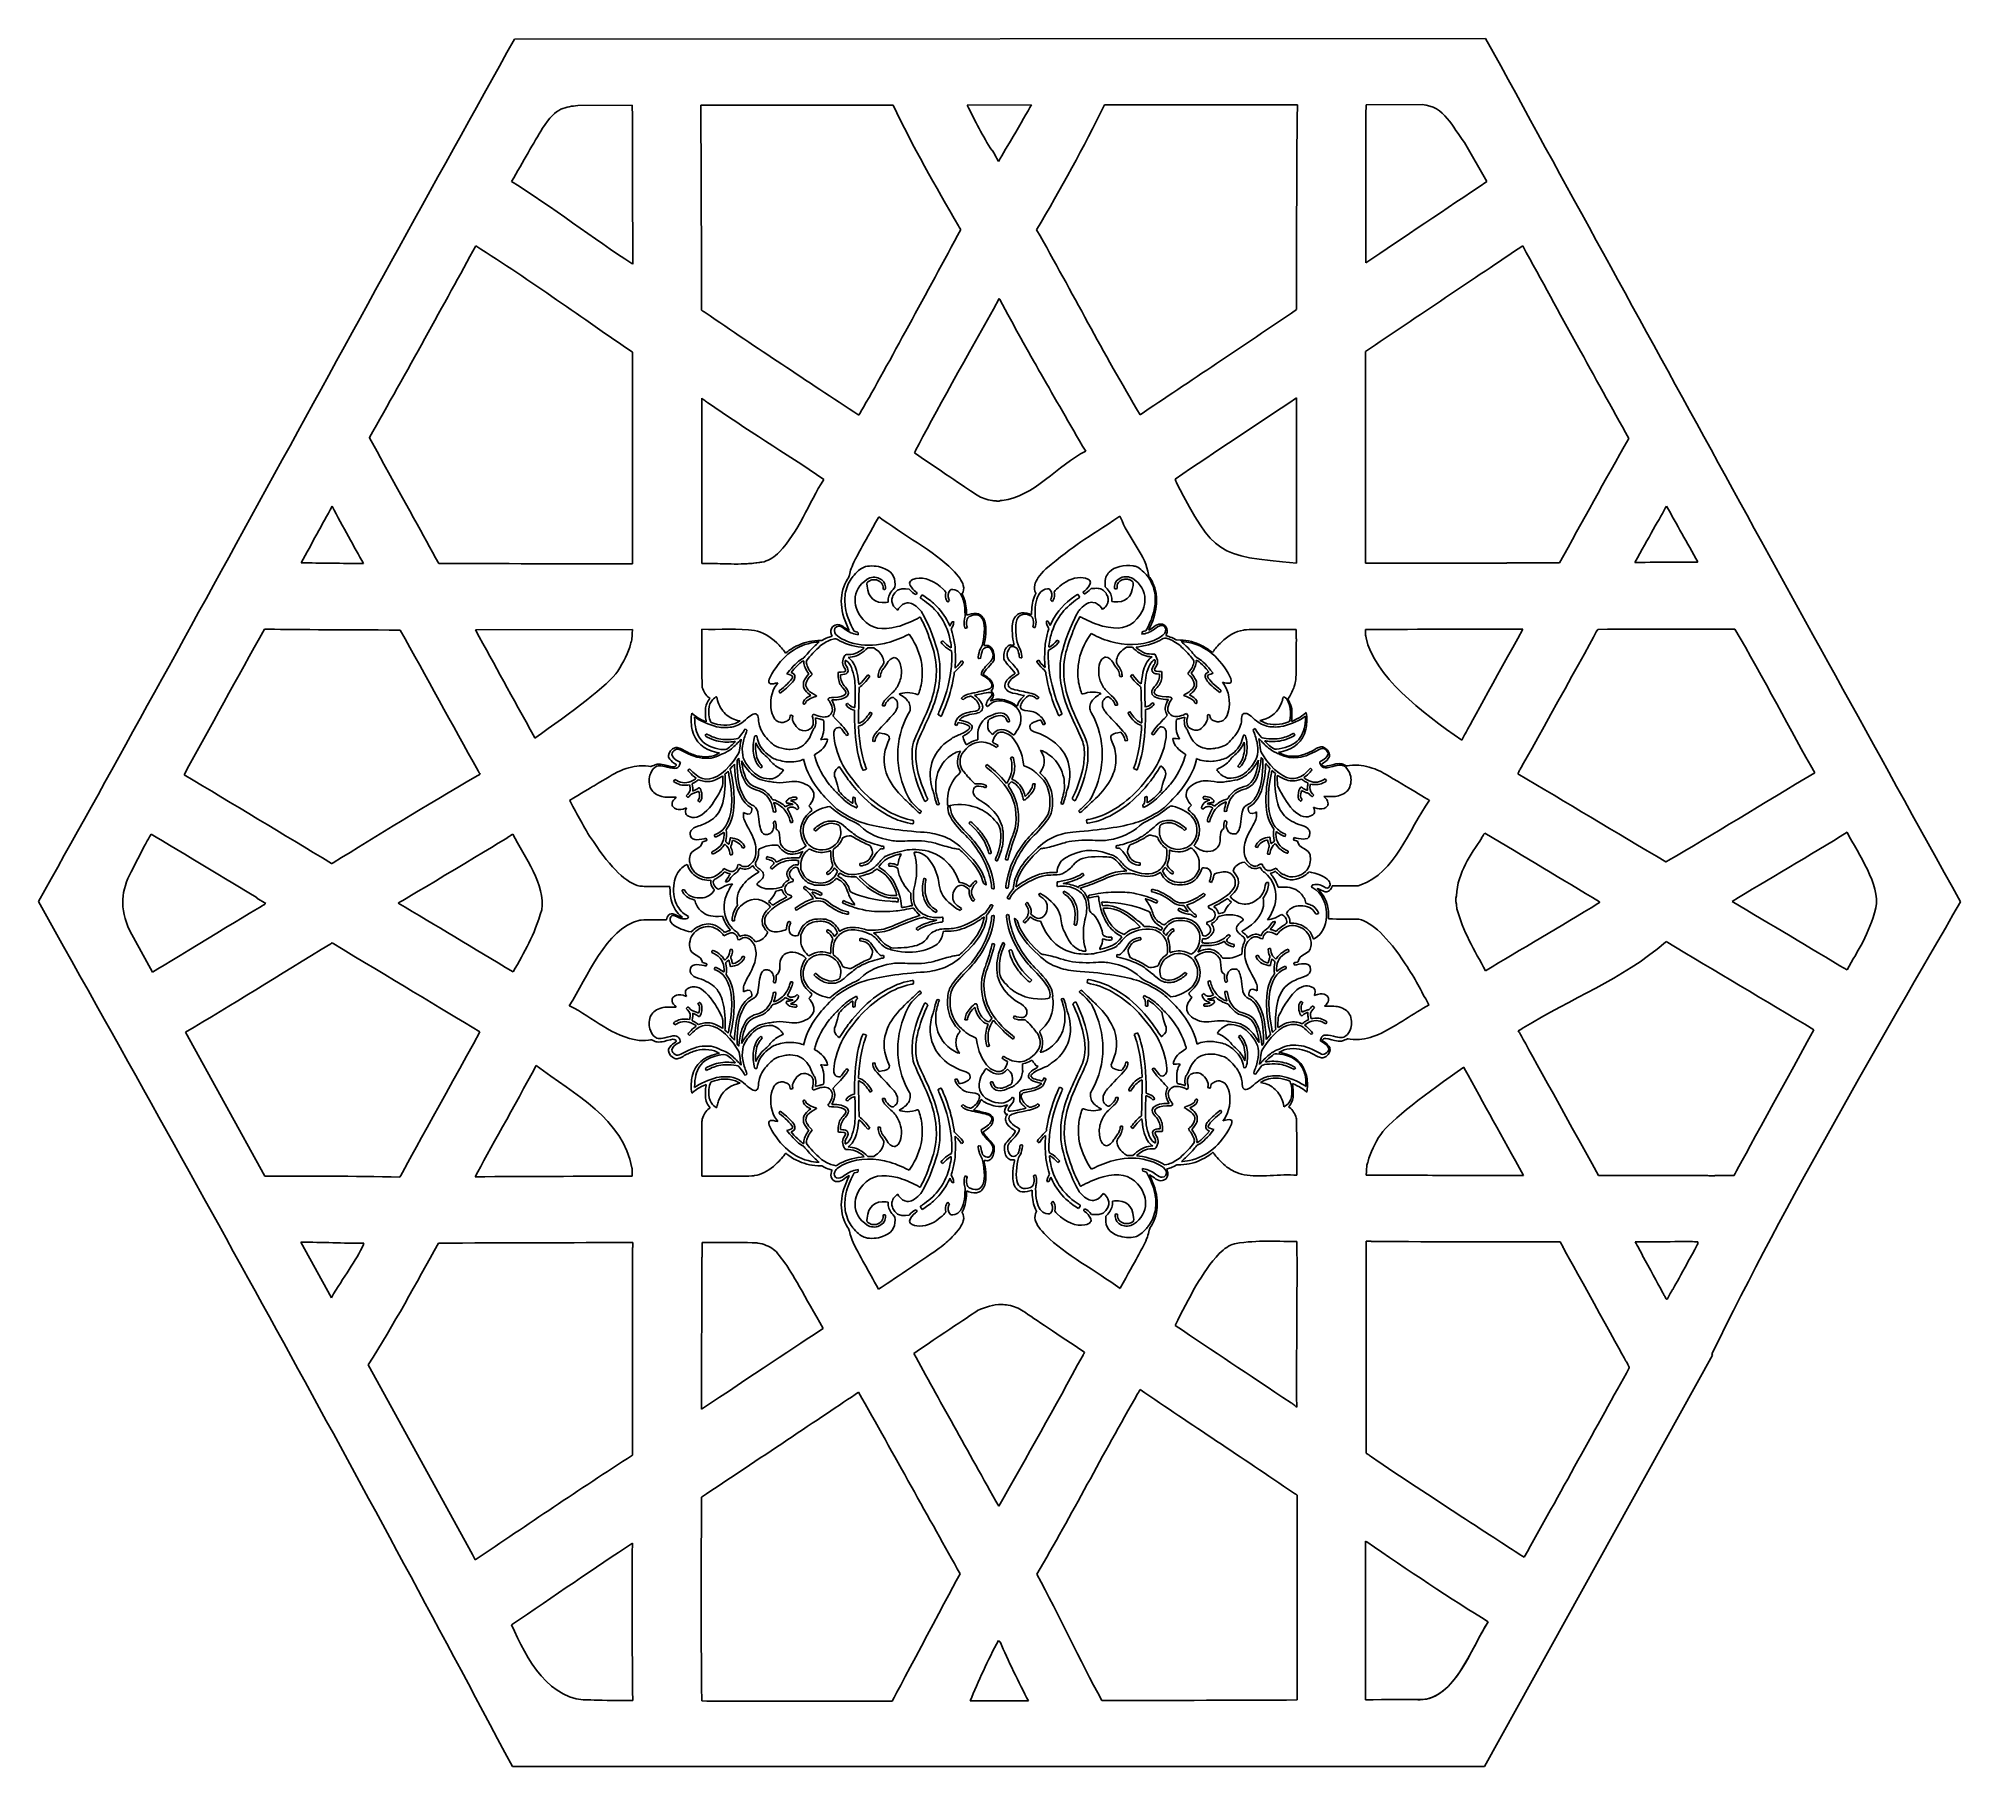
# Model space of a CAD drawing. Extents: x 6.8 to 53.1, y 2.5 to 44.2.
import ezdxf

# ---------------------------------------------------------------- set-up
doc = ezdxf.new("R2010")
doc.units = 0
doc.layers.add('Layer_1', color=7, linetype='CONTINUOUS')

msp = doc.modelspace()

# ---------------------------------------------------------------- linework, layer by layer
at = {"layer": 'Layer_1', "color": 1}
for p, q in [((18.271788, 44.177759), (41.684503, 44.193644)), ((41.684503, 44.193644), (18.271788, 44.177759)), ((41.684503, 44.193644), (41.684503, 44.193644)), ((21.112369, 42.5816), (19.796548, 42.580492)), ((19.796549, 42.580493), (21.112369, 42.581601)), ((27.40052, 42.586939), (22.764126, 42.583009)), ((22.764126, 42.58301), (27.400519, 42.586938)), ((29.184873, 42.588436), (30.7373, 42.589759)), ((30.7373, 42.589758), (29.184873, 42.588437)), ((32.49954, 42.591257), (37.14475, 42.595185)), ((37.14475, 42.595184), (32.49954, 42.591256)), ((40.152084, 42.597724), (38.801475, 42.596574)), ((38.801475, 42.596574), (40.152084, 42.597724)), ((41.714536, 40.740606), (41.17346, 41.682967)), ((41.17346, 41.682967), (41.714536, 40.740606)), ((29.941818, 41.228301), (29.941818, 41.228301)), ((17.338823, 39.19232), (17.338823, 39.19232)), ((42.578098, 39.193341), (42.578098, 39.193341)), ((21.123307, 38.751934), (21.123307, 38.751934)), ((38.793943, 38.781426), (38.793943, 38.781426)), ((29.957226, 37.91999), (29.957226, 37.91999)), ((22.785329, 35.520294), (22.785329, 35.520294)), ((37.12092, 31.543124), (37.123498, 35.526132)), ((37.123498, 35.526132), (37.12092, 31.543124)), ((37.123498, 35.526132), (37.123498, 35.526132)), ((26.574456, 35.108878), (26.574456, 35.108878)), ((33.352274, 35.11962), (33.352274, 35.11962)), ((13.87424, 32.913545), (13.87424, 32.913545)), ((29.936153, 33.039251), (29.936153, 33.039251)), ((46.044442, 32.920358), (46.044442, 32.920358)), ((32.925149, 32.566517), (32.867014, 32.678258)), ((32.867014, 32.678258), (32.925149, 32.566518)), ((32.867014, 32.678258), (32.867014, 32.678258)), ((14.630099, 31.531818), (14.630099, 31.531818)), ((21.118379, 31.527716), (21.118379, 31.527716)), ((23.662295, 31.521372), (23.662295, 31.521372)), ((37.12092, 31.543124), (37.12092, 31.543124)), ((38.787955, 31.543883), (38.787955, 31.543883)), ((43.327801, 31.54664), (43.328188, 31.547269)), ((43.328188, 31.547268), (43.327801, 31.54664)), ((45.280882, 31.560073), (45.280882, 31.560073)), ((33.18616, 31.479006), (33.18616, 31.479006)), ((27.281417, 30.600905), (27.233311, 30.595161)), ((27.281417, 30.649728), (27.281417, 30.600905)), ((27.442246, 30.960618), (27.397013, 30.911076)), ((27.445118, 31.029545), (27.442246, 30.960618)), ((27.69426, 30.921128), (27.783291, 30.918256)), ((27.783291, 30.918256), (27.828524, 30.871587)), ((28.10136, 30.778248), (28.079103, 30.743785)), ((28.079103, 30.743785), (28.079103, 30.743785)), ((28.143722, 30.751683), (28.10136, 30.778248)), ((28.702317, 30.621009), (28.716677, 30.603059)), ((28.716677, 30.603059), (28.737499, 30.623163)), ((28.737499, 30.623163), (28.75832, 30.643266)), ((28.75832, 30.643266), (28.741089, 30.67773)), ((31.213844, 30.69209), (31.196612, 30.657626)), ((31.196612, 30.657626), (31.217433, 30.637522)), ((31.217433, 30.637522), (31.238255, 30.617419)), ((31.238255, 30.617419), (31.252615, 30.635369)), ((31.778183, 30.743785), (31.778183, 30.743785)), ((32.126408, 30.885947), (32.171641, 30.932616)), ((32.171641, 30.932616), (32.260672, 30.935488)), ((32.512686, 30.974977), (32.509814, 31.043904)), ((32.557919, 30.925436), (32.512686, 30.974977)), ((32.673516, 30.615265), (32.673516, 30.664088)), ((32.721621, 30.609521), (32.673516, 30.615265)), ((27.509737, 30.412792), (27.490351, 30.427152)), ((27.532713, 30.448691), (27.509737, 30.412792)), ((31.228203, 30.127032), (31.183688, 30.038001)), ((32.445195, 30.427152), (32.422219, 30.463051)), ((32.464581, 30.441511), (32.445195, 30.427152)), ((12.243359, 29.952086), (12.243359, 29.952086)), ((21.113063, 29.942278), (17.329013, 29.931296)), ((17.329013, 29.931296), (21.113063, 29.942277)), ((25.680729, 29.6798), (25.58381, 29.67548)), ((25.58381, 29.675481), (25.680728, 29.6798)), ((25.680728, 29.6798), (25.756119, 29.717125)), ((25.756119, 29.717125), (25.680729, 29.6798)), ((25.933462, 29.781753), (25.882486, 29.768101)), ((25.882486, 29.768101), (25.933462, 29.781752)), ((25.916948, 29.817646), (25.933462, 29.781753)), ((25.933462, 29.781752), (25.916948, 29.817646)), ((26.073759, 29.694085), (26.073759, 29.694085)), ((26.459319, 29.89943), (26.418394, 29.978408)), ((26.505988, 29.887942), (26.459319, 29.89943)), ((26.552658, 29.876454), (26.505988, 29.887942)), ((26.526092, 29.820451), (26.556965, 29.815425)), ((26.554811, 29.84558), (26.552658, 29.876454)), ((26.556965, 29.815425), (26.554811, 29.84558)), ((27.784727, 29.829785), (27.702158, 29.788141)), ((27.815601, 29.785269), (27.784727, 29.829785)), ((28.598927, 29.671827), (28.575233, 29.655313)), ((28.64775, 29.618696), (28.598927, 29.671827)), ((28.771244, 30.023642), (28.726729, 30.112672)), ((28.78704, 30.058105), (28.771244, 30.023642)), ((28.79781, 29.947535), (28.826529, 30.000666)), ((28.821503, 29.872146), (28.79781, 29.947535)), ((29.170446, 29.98128), (29.189114, 29.98846)), ((29.189114, 29.98846), (29.17978, 30.025796)), ((31.128403, 30.015026), (31.157122, 29.961895)), ((31.157122, 29.961895), (31.133429, 29.886506)), ((31.183688, 30.038001), (31.167892, 30.072465)), ((31.356005, 29.686187), (31.307182, 29.633056)), ((31.379699, 29.669673), (31.356005, 29.686187)), ((31.403393, 29.653159), (31.379699, 29.669673)), ((32.170205, 29.844144), (32.139332, 29.799629)), ((32.252774, 29.802501), (32.170205, 29.844144)), ((33.400121, 29.85994), (33.397967, 29.829785)), ((33.397967, 29.829785), (33.42884, 29.834811)), ((33.402275, 29.890814), (33.400121, 29.85994)), ((33.448944, 29.902302), (33.402275, 29.890814)), ((33.495613, 29.913789), (33.448944, 29.902302)), ((33.536539, 29.992768), (33.495613, 29.913789)), ((33.972071, 29.79614), (33.988585, 29.832056)), ((33.988585, 29.832056), (33.972071, 29.79614)), ((34.023048, 29.782511), (33.972071, 29.79614)), ((33.972071, 29.79614), (34.023048, 29.782511)), ((34.030515, 29.718496), (34.030515, 29.718496)), ((34.224803, 29.694187), (34.149414, 29.731535)), ((34.149414, 29.731535), (34.224803, 29.694187)), ((34.321724, 29.68989), (34.224803, 29.694187)), ((34.224803, 29.694187), (34.321724, 29.689891)), ((37.119011, 29.580036), (37.121897, 29.718318)), ((37.121897, 29.718318), (37.119011, 29.580037)), ((37.119721, 29.718318), (37.119879, 29.943862)), ((37.119879, 29.943862), (37.119721, 29.718318)), ((37.121897, 29.718318), (37.119721, 29.718318)), ((37.119721, 29.718318), (37.121897, 29.718318)), ((38.787653, 29.9446), (38.787653, 29.821835)), ((38.787653, 29.821835), (38.787653, 29.9446)), ((38.787653, 29.821835), (38.790497, 29.806167)), ((38.790497, 29.806166), (38.787653, 29.821835)), ((42.580252, 29.948006), (42.580252, 29.948006)), ((47.692357, 29.951522), (47.692357, 29.951522)), ((24.795442, 29.391865), (24.80766, 29.374634)), ((24.807661, 29.374634), (24.795442, 29.391864)), ((24.80766, 29.374634), (24.838541, 29.399764)), ((24.838541, 29.399764), (24.807661, 29.374634)), ((26.312131, 29.269035), (26.363826, 29.274061)), ((26.331517, 29.256829), (26.312131, 29.269035)), ((26.741489, 29.457148), (26.786722, 29.500946)), ((26.786722, 29.500946), (26.859239, 29.500946)), ((26.859239, 29.500946), (26.931038, 29.500946)), ((26.931038, 29.500946), (26.984169, 29.46361)), ((28.575233, 29.655313), (28.551539, 29.638799)), ((28.551539, 29.638799), (28.582413, 29.600746)), ((28.759756, 29.454994), (28.809298, 29.429147)), ((28.809298, 29.429147), (28.813606, 29.355912)), ((30.910134, 29.204416), (30.883568, 29.190774)), ((30.935982, 29.164209), (30.910134, 29.204416)), ((31.141327, 29.370271), (31.145635, 29.443506)), ((31.145635, 29.443506), (31.195176, 29.469354)), ((31.372519, 29.615106), (31.403393, 29.653159)), ((32.970763, 29.47797), (33.023894, 29.515305)), ((33.023894, 29.515305), (33.095693, 29.515305)), ((33.095693, 29.515305), (33.16821, 29.515305)), ((33.16821, 29.515305), (33.213444, 29.471508)), ((33.591106, 29.288421), (33.642801, 29.283395)), ((33.642801, 29.283395), (33.623415, 29.271189)), ((35.097871, 29.389045), (35.067012, 29.414174)), ((35.067012, 29.414174), (35.097871, 29.389044)), ((35.110091, 29.406275), (35.097871, 29.389045)), ((35.097871, 29.389044), (35.110091, 29.406275)), ((24.902, 28.951684), (24.838817, 28.872705)), ((24.838817, 28.872705), (24.896256, 28.854755)), ((24.940772, 28.908604), (25.007545, 28.983993)), ((24.972363, 28.892809), (24.940772, 28.908604)), ((25.369411, 28.871987), (25.33064, 28.825318)), ((25.33782, 28.916502), (25.369411, 28.871987)), ((26.083093, 28.917938), (26.078067, 28.892809)), ((26.149148, 28.91722), (26.083093, 28.917938)), ((26.132634, 28.852601), (26.185765, 28.856909)), ((26.132634, 28.819574), (26.132634, 28.852601)), ((26.788158, 28.846139), (26.728565, 28.77075)), ((26.811852, 28.831062), (26.788158, 28.846139)), ((26.835545, 28.815266), (26.811852, 28.831062)), ((26.822621, 28.794444), (26.835545, 28.815266)), ((29.044798, 29.190056), (29.01895, 29.149849)), ((29.071364, 29.176414), (29.044798, 29.190056)), ((29.533749, 28.893527), (29.522979, 28.856191)), ((29.522979, 28.856191), (29.587598, 28.818138)), ((30.367334, 28.832498), (30.431953, 28.870551)), ((30.431953, 28.870551), (30.421183, 28.907886)), ((32.895374, 28.807368), (32.917632, 28.80306)), ((32.917632, 28.80306), (32.917632, 28.838959)), ((33.143081, 28.845421), (33.119387, 28.829626)), ((33.119387, 28.829626), (33.132311, 28.808804)), ((33.166774, 28.860499), (33.143081, 28.845421)), ((33.226367, 28.78511), (33.166774, 28.860499)), ((33.769167, 28.871269), (33.822298, 28.866961)), ((33.87184, 28.932298), (33.805785, 28.93158)), ((33.822298, 28.866961), (33.822298, 28.833934)), ((33.876866, 28.907168), (33.87184, 28.932298)), ((34.585521, 28.886347), (34.617112, 28.930862)), ((34.624292, 28.839677), (34.585521, 28.886347)), ((34.947387, 28.998353), (35.01416, 28.922964)), ((35.01416, 28.922964), (34.982569, 28.907168)), ((35.116115, 28.887065), (35.052932, 28.966044)), ((35.058676, 28.869115), (35.116115, 28.887065)), ((22.962434, 28.298375), (22.986826, 28.279712)), ((22.986826, 28.279712), (22.962434, 28.298375)), ((22.986826, 28.279712), (22.965299, 28.251718)), ((22.965299, 28.251718), (22.986826, 28.279712)), ((23.15944, 28.271748), (23.15944, 28.271748)), ((24.617677, 28.659462), (24.565981, 28.64582)), ((24.584649, 28.612793), (24.617677, 28.659462)), ((24.66291, 28.428988), (24.678706, 28.409602)), ((24.678706, 28.409602), (24.750505, 28.464887)), ((25.844002, 28.282518), (25.825334, 28.264568)), ((29.363585, 28.357189), (29.444, 28.376574)), ((29.408101, 28.316981), (29.363585, 28.357189)), ((29.761064, 28.457816), (29.779014, 28.479365)), ((29.779014, 28.479365), (29.761064, 28.457815)), ((29.779732, 28.442734), (29.761064, 28.457816)), ((29.761064, 28.457815), (29.779732, 28.442733)), ((29.774275, 28.411756), (29.774275, 28.411756)), ((30.503472, 28.363045), (30.566641, 28.347963)), ((30.566641, 28.347963), (30.503472, 28.363045)), ((30.566641, 28.347963), (30.526433, 28.312067)), ((30.526433, 28.312068), (30.566641, 28.347963)), ((34.104468, 28.245182), (34.129598, 28.278928)), ((34.129598, 28.278928), (34.11093, 28.296878)), ((35.204428, 28.479247), (35.276227, 28.423962)), ((35.276227, 28.423962), (35.292022, 28.443347)), ((35.388951, 28.66018), (35.337256, 28.673822)), ((35.337256, 28.673822), (35.370283, 28.627153)), ((36.860829, 28.29257), (36.860829, 28.29257)), ((36.947418, 28.312068), (36.915102, 28.263957)), ((36.915102, 28.263957), (36.947418, 28.312067)), ((22.548154, 27.925025), (22.538801, 27.874049)), ((22.538801, 27.874049), (22.548154, 27.925025)), ((22.602713, 27.880516), (22.548154, 27.925025)), ((22.548154, 27.925025), (22.602712, 27.880515)), ((22.616641, 27.743308), (22.612333, 27.836647)), ((22.612333, 27.836647), (22.661874, 27.804337)), ((25.478546, 27.904855), (25.463468, 27.883316)), ((25.522343, 27.884034), (25.478546, 27.904855)), ((25.825334, 28.264568), (25.850464, 28.230823)), ((25.946675, 28.189179), (25.918673, 28.244464)), ((25.918673, 28.244464), (25.988318, 28.244464)), ((25.947393, 27.858904), (25.968214, 27.900548)), ((26.01632, 27.784233), (25.947393, 27.858904)), ((26.427727, 28.008964), (26.467935, 27.997476)), ((26.467935, 27.997476), (26.472243, 27.759822)), ((26.561991, 27.675817), (26.566299, 27.918497)), ((26.844879, 27.949371), (26.804672, 27.88906)), ((26.867855, 27.937883), (26.844879, 27.949371)), ((27.147153, 28.127432), (27.142845, 28.100867)), ((27.142845, 28.100867), (27.172282, 28.100867)), ((28.522102, 27.868238), (28.560155, 27.848852)), ((28.560155, 27.848852), (28.581695, 27.897676)), ((29.654371, 28.105174), (29.675911, 28.087943)), ((29.675911, 28.087943), (29.720426, 28.130304)), ((31.373237, 27.912035), (31.394777, 27.863212)), ((31.394777, 27.863212), (31.43283, 27.882598)), ((32.78265, 28.115226), (32.812088, 28.115226)), ((32.812088, 28.115226), (32.80778, 28.141792)), ((33.110053, 27.963731), (33.087077, 27.952243)), ((33.15026, 27.90342), (33.110053, 27.963731)), ((33.388633, 27.932857), (33.392941, 27.690177)), ((33.482689, 27.774181), (33.486997, 28.011836)), ((33.486997, 28.011836), (33.527205, 28.023324)), ((34.00754, 27.873264), (33.938613, 27.798593)), ((33.966614, 28.258824), (34.036259, 28.258824)), ((33.986718, 27.914907), (34.00754, 27.873264)), ((34.036259, 28.258824), (34.008258, 28.203539)), ((34.476387, 27.919215), (34.432589, 27.898394)), ((34.491464, 27.897676), (34.476387, 27.919215)), ((36.938802, 28.223744), (36.915102, 28.263957)), ((36.915102, 28.263957), (36.938802, 28.223744)), ((37.293058, 27.818697), (37.3426, 27.851006)), ((37.357397, 27.939434), (37.302816, 27.894903)), ((37.302816, 27.894903), (37.357397, 27.939434)), ((37.3426, 27.851006), (37.338292, 27.757668)), ((37.366731, 27.888457), (37.357397, 27.939434)), ((37.357397, 27.939434), (37.366731, 27.888457)), ((22.883733, 27.408007), (22.866501, 27.386467)), ((22.866501, 27.386467), (22.882297, 27.372825)), ((22.900964, 27.428829), (22.883733, 27.408007)), ((22.928248, 27.413033), (22.900964, 27.428829)), ((23.647673, 27.751924), (23.714446, 27.737564)), ((23.714446, 27.737564), (23.657725, 27.707408)), ((23.827888, 27.540835), (23.812811, 27.509961)), ((23.853736, 27.528629), (23.827888, 27.540835)), ((26.300643, 27.399391), (26.327209, 27.411597)), ((26.327209, 27.411597), (26.311413, 27.43888)), ((26.578505, 27.680843), (26.561991, 27.675817)), ((27.040172, 27.421649), (27.064584, 27.450368)), ((27.064584, 27.450368), (27.137101, 27.438162)), ((28.911252, 27.637763), (28.936382, 27.629148)), ((28.936382, 27.629148), (28.952177, 27.665047)), ((28.952177, 27.665047), (28.968691, 27.700229)), ((28.968691, 27.700229), (29.002437, 27.695203)), ((28.988077, 27.76054), (29.023258, 27.791413)), ((29.04767, 27.747616), (28.988077, 27.76054)), ((29.439692, 27.374979), (29.438974, 27.283795)), ((29.800841, 27.413751), (29.774275, 27.433137)), ((29.846074, 27.458266), (29.800841, 27.413751)), ((30.990549, 27.701665), (31.01855, 27.643507)), ((31.01855, 27.643507), (31.04368, 27.652123)), ((32.817831, 27.452522), (32.890348, 27.464728)), ((32.890348, 27.464728), (32.91476, 27.436009)), ((33.392941, 27.690177), (33.376427, 27.695203)), ((33.643519, 27.45324), (33.627723, 27.425957)), ((33.627723, 27.425957), (33.654289, 27.413751)), ((36.127044, 27.555195), (36.101196, 27.542989)), ((36.142122, 27.524321), (36.127044, 27.555195)), ((36.240486, 27.751924), (36.307259, 27.766284)), ((36.297207, 27.721768), (36.240486, 27.751924)), ((37.053968, 27.443188), (37.026684, 27.427393)), ((37.0712, 27.422367), (37.053968, 27.443188)), ((37.088431, 27.400827), (37.0712, 27.422367)), ((37.072636, 27.387185), (37.088431, 27.400827)), ((41.107419, 27.276696), (41.164887, 27.383663)), ((41.164887, 27.383662), (41.107419, 27.276696)), ((41.164887, 27.383663), (41.176368, 27.40519)), ((41.176368, 27.40519), (41.164887, 27.383662)), ((18.761284, 27.326761), (18.761284, 27.326761)), ((23.218033, 26.967234), (23.149826, 26.980146)), ((23.149827, 26.980146), (23.218034, 26.967235)), ((23.218034, 26.967235), (23.157009, 26.937068)), ((23.157009, 26.937068), (23.218033, 26.967234)), ((23.726652, 27.239279), (23.726652, 27.239279)), ((24.084211, 27.153121), (24.089954, 27.21415)), ((24.089954, 27.21415), (24.11293, 27.165327)), ((28.991667, 27.002343), (29.02613, 27.006651)), ((29.02613, 27.006651), (29.008181, 26.977213)), ((29.438974, 27.283795), (29.401639, 27.275179)), ((29.796533, 27.229228), (29.808739, 27.271589)), ((29.84751, 27.198354), (29.796533, 27.229228)), ((29.846792, 27.128709), (29.894897, 27.097118)), ((29.894897, 27.097118), (29.912847, 27.119375)), ((29.912847, 27.119375), (29.930797, 27.142351)), ((29.930797, 27.142351), (29.914283, 27.155275)), ((35.842002, 27.179686), (35.864978, 27.22851)), ((35.864978, 27.22851), (35.870722, 27.167481)), ((36.359672, 27.165327), (36.359672, 27.165327)), ((36.687499, 26.981623), (36.755708, 26.994556)), ((36.755708, 26.994556), (36.687499, 26.981622)), ((36.748542, 26.951478), (36.687499, 26.981623)), ((36.687499, 26.981622), (36.748542, 26.951479)), ((41.107419, 27.276696), (41.107419, 27.276696)), ((22.494582, 26.583755), (22.475915, 26.568678)), ((22.570689, 26.50693), (22.494582, 26.583755)), ((23.269293, 26.402104), (23.288678, 26.415028)), ((23.288678, 26.415028), (23.293704, 26.387744)), ((23.339656, 26.453081), (23.380581, 26.491135)), ((23.347554, 26.420772), (23.339656, 26.453081)), ((23.380581, 26.491135), (23.422224, 26.529906)), ((23.422224, 26.529906), (23.43084, 26.491135)), ((23.47033, 26.580165), (23.522025, 26.640476)), ((23.486844, 26.511956), (23.47033, 26.580165)), ((23.522025, 26.640476), (23.573002, 26.70007)), ((23.573002, 26.70007), (23.578746, 26.612475)), ((23.59526, 26.4179), (23.59526, 26.4179)), ((23.687163, 26.77474), (23.687163, 26.77474)), ((23.7525, 26.729507), (23.748192, 26.776176)), ((23.748192, 26.776176), (23.768295, 26.740277)), ((24.182575, 26.622527), (24.207705, 26.598115)), ((24.242168, 26.63904), (24.206987, 26.684992)), ((24.207705, 26.598115), (24.224936, 26.618937)), ((24.224936, 26.618937), (24.242168, 26.63904)), ((24.691629, 26.585191), (24.753377, 26.555754)), ((24.753377, 26.555754), (24.741889, 26.532778)), ((25.240891, 26.815666), (25.220787, 26.804896)), ((25.253097, 26.759663), (25.240891, 26.815666)), ((26.716359, 26.560062), (26.756566, 26.578011)), ((26.756566, 26.578011), (26.735027, 26.637605)), ((29.026848, 26.502623), (28.965101, 26.441593)), ((29.001719, 26.558626), (29.026848, 26.502623)), ((29.658679, 26.686428), (29.644319, 26.665606)), ((29.724016, 26.636169), (29.658679, 26.686428)), ((30.248866, 26.858027), (30.23307, 26.852283)), ((30.23307, 26.852283), (30.248866, 26.79987)), ((30.275432, 26.867361), (30.275432, 26.867361)), ((30.545396, 26.702942), (30.549704, 26.659144)), ((30.549704, 26.659144), (30.602117, 26.639758)), ((30.9367, 26.487545), (30.966855, 26.531342)), ((30.984087, 26.441593), (30.9367, 26.487545)), ((33.219905, 26.651964), (33.198366, 26.592371)), ((33.198366, 26.592371), (33.238573, 26.574421)), ((34.714041, 26.830026), (34.701835, 26.774022)), ((34.734145, 26.819256), (34.714041, 26.830026)), ((35.201556, 26.570114), (35.263303, 26.599551)), ((35.213044, 26.547138), (35.201556, 26.570114)), ((35.747945, 26.699352), (35.712764, 26.6534)), ((35.712764, 26.6534), (35.729996, 26.633297)), ((35.729996, 26.633297), (35.747227, 26.612475)), ((35.747227, 26.612475), (35.772357, 26.636887)), ((36.186637, 26.754637), (36.206741, 26.790536)), ((36.206741, 26.790536), (36.202433, 26.743867)), ((36.297207, 26.832898), (36.315875, 26.806332)), ((36.315875, 26.806332), (36.311567, 26.633297)), ((36.311567, 26.633297), (36.311567, 26.633297)), ((36.437933, 26.64981), (36.484602, 26.595243)), ((36.437933, 26.64981), (36.437933, 26.64981)), ((36.484602, 26.595243), (36.468089, 26.527034)), ((36.524092, 26.505494), (36.532708, 26.544266)), ((36.532708, 26.544266), (36.574351, 26.505494)), ((36.574351, 26.505494), (36.615276, 26.467441)), ((36.615276, 26.467441), (36.607379, 26.435132)), ((36.661228, 26.402104), (36.666254, 26.429388)), ((36.666254, 26.429388), (36.685639, 26.416464)), ((37.46035, 26.598115), (37.384243, 26.52129)), ((37.479017, 26.583037), (37.46035, 26.598115)), ((22.122664, 26.30374), (22.104714, 26.280764)), ((22.104714, 26.280764), (22.121228, 26.26784)), ((22.140614, 26.325997), (22.122664, 26.30374)), ((22.182257, 26.301586), (22.140614, 26.325997)), ((22.445759, 25.968439), (22.414168, 25.936129)), ((22.450785, 26.193169), (22.490992, 26.198913)), ((22.490992, 26.198913), (22.500326, 26.17163)), ((22.658284, 26.022288), (22.706389, 26.045981)), ((22.67049, 26.29297), (22.709261, 26.321689)), ((22.706389, 26.045981), (22.713569, 26.029468)), ((22.709261, 26.321689), (22.767418, 26.302304)), ((24.492028, 26.340357), (24.40946, 26.343947)), ((24.560237, 26.37482), (24.492028, 26.340357)), ((29.373637, 26.223325), (29.342046, 26.24989)), ((29.456924, 26.222607), (29.373637, 26.223325)), ((29.577546, 26.145782), (29.629959, 26.127832)), ((29.629959, 26.127832), (29.642165, 26.152244)), ((30.13686, 26.231223), (30.11532, 26.256352)), ((30.156963, 26.263532), (30.13686, 26.231223)), ((30.263226, 26.328869), (30.287637, 26.397796)), ((30.291945, 26.319535), (30.263226, 26.328869)), ((30.587039, 25.915307), (30.566935, 25.979926)), ((30.643042, 25.975618), (30.587039, 25.915307)), ((30.765818, 26.219735), (30.760792, 26.184553)), ((30.794538, 26.219735), (30.765818, 26.219735)), ((30.823257, 26.219735), (30.794538, 26.219735)), ((30.818949, 26.180963), (30.823257, 26.219735)), ((35.462904, 26.354717), (35.394695, 26.38918)), ((35.545473, 26.358307), (35.462904, 26.354717)), ((37.187514, 26.316663), (37.245671, 26.336049)), ((37.241363, 26.043827), (37.248543, 26.060341)), ((37.245671, 26.336049), (37.284442, 26.307329)), ((37.248543, 26.060341), (37.296648, 26.036648)), ((37.454606, 26.185989), (37.46394, 26.213273)), ((37.46394, 26.213273), (37.504147, 26.207529)), ((37.540765, 25.950489), (37.509173, 25.982798)), ((37.524251, 25.929667), (37.540765, 25.950489)), ((37.814318, 26.340357), (37.772675, 26.315945)), ((37.832268, 26.318099), (37.814318, 26.340357)), ((37.850218, 26.295124), (37.832268, 26.318099)), ((37.833704, 26.2822), (37.850218, 26.295124)), ((22.167897, 25.90023), (22.023581, 25.900948)), ((22.133434, 25.863612), (22.167897, 25.90023)), ((22.417758, 25.643189), (22.39191, 25.63242)), ((22.404116, 25.602982), (22.417758, 25.643189)), ((22.414168, 25.936129), (22.430681, 25.915307)), ((22.705671, 25.840636), (22.690593, 25.824841)), ((22.690593, 25.824841), (22.711415, 25.803301)), ((23.82717, 25.512515), (23.791989, 25.530465)), ((23.791989, 25.530465), (23.791989, 25.478052)), ((23.944203, 25.669037), (23.993026, 25.637446)), ((23.993026, 25.637446), (23.993026, 25.597956)), ((24.548032, 25.542671), (24.574597, 25.546979)), ((24.574597, 25.546979), (24.570289, 25.583596)), ((24.800764, 25.670473), (24.772044, 25.697757)), ((24.848151, 25.694885), (24.800764, 25.670473)), ((24.922822, 25.816943), (24.949388, 25.827713)), ((24.960157, 25.804019), (24.922822, 25.816943)), ((25.050624, 25.625958), (25.089395, 25.595802)), ((25.089395, 25.595802), (25.109499, 25.616624)), ((25.396695, 25.726476), (25.364385, 25.689859)), ((25.364385, 25.689859), (25.380181, 25.676217)), ((25.442646, 25.58216), (25.390951, 25.538363)), ((25.431876, 25.608008), (25.442646, 25.58216)), ((25.818873, 25.667601), (25.871286, 25.676217)), ((25.871286, 25.676217), (25.951701, 25.611598)), ((26.488038, 25.888024), (26.462909, 25.895922)), ((26.488038, 25.826277), (26.488038, 25.888024)), ((28.025971, 25.524721), (28.048229, 25.508925)), ((28.048229, 25.508925), (28.063307, 25.529747)), ((28.125772, 25.876536), (28.163825, 25.795403)), ((28.163825, 25.795403), (28.194699, 25.811199)), ((28.51564, 25.730784), (28.49769, 25.783197)), ((28.499126, 25.724322), (28.51564, 25.730784)), ((28.737499, 25.676217), (28.737499, 25.676217)), ((31.457242, 25.797557), (31.439292, 25.745144)), ((31.439292, 25.745144), (31.455806, 25.738682)), ((31.760233, 25.825559), (31.791107, 25.809763)), ((31.791107, 25.809763), (31.82916, 25.890896)), ((31.891625, 25.544107), (31.906703, 25.523285)), ((31.906703, 25.523285), (31.928961, 25.539081)), ((33.427404, 25.671909), (33.434584, 25.651805)), ((33.434584, 25.651805), (33.512845, 25.692013)), ((33.492023, 25.910281), (33.466894, 25.902384)), ((33.466894, 25.902384), (33.466894, 25.840636)), ((34.14683, 25.680525), (34.14683, 25.680525)), ((34.512286, 25.59652), (34.523056, 25.622368)), ((34.563981, 25.552723), (34.512286, 25.59652)), ((34.590547, 25.704219), (34.558237, 25.740836)), ((34.574751, 25.690577), (34.590547, 25.704219)), ((34.845433, 25.630984), (34.865537, 25.610162)), ((34.865537, 25.610162), (34.904308, 25.640317)), ((35.03211, 25.831303), (34.994775, 25.818379)), ((35.005545, 25.842072), (35.03211, 25.831303)), ((35.154168, 25.684833), (35.106781, 25.709244)), ((35.182888, 25.712116), (35.154168, 25.684833)), ((35.384643, 25.597956), (35.380335, 25.561339)), ((35.380335, 25.561339), (35.406901, 25.557031)), ((35.961906, 25.651805), (36.01073, 25.683397)), ((35.961906, 25.612316), (35.961906, 25.651805)), ((36.162943, 25.544825), (36.127762, 25.526875)), ((36.162943, 25.492412), (36.162943, 25.544825)), ((37.243517, 25.817661), (37.264339, 25.8392)), ((37.264339, 25.8392), (37.249261, 25.854996)), ((37.563022, 25.646779), (37.537175, 25.657549)), ((37.537175, 25.657549), (37.550816, 25.617342)), ((37.931351, 25.915307), (37.787035, 25.914589)), ((37.787035, 25.914589), (37.821498, 25.877972)), ((23.375555, 25.114749), (23.402839, 25.155675)), ((23.382735, 25.052284), (23.375555, 25.114749)), ((24.583213, 25.129109), (24.583931, 25.187984)), ((24.608343, 25.109723), (24.583213, 25.129109)), ((25.536703, 25.167881), (25.486444, 25.125519)), ((25.486444, 25.125519), (25.506547, 25.104698)), ((25.506547, 25.104698), (25.527369, 25.083876)), ((25.527369, 25.083876), (25.590552, 25.134853)), ((29.246553, 25.292811), (29.228603, 25.269835)), ((29.228603, 25.269835), (29.31189, 25.190138)), ((29.264503, 25.315068), (29.246553, 25.292811)), ((29.246553, 25.292811), (29.246553, 25.292811)), ((29.306146, 25.279169), (29.264503, 25.315068)), ((34.36438, 25.149213), (34.427563, 25.098236)), ((34.468489, 25.139879), (34.418229, 25.18224)), ((34.427563, 25.098236), (34.448385, 25.119057)), ((34.448385, 25.119057), (34.468489, 25.139879)), ((35.371001, 25.146341), (35.340846, 25.117621)), ((35.371001, 25.20378), (35.371001, 25.146341)), ((36.552093, 25.170035), (36.579377, 25.129109)), ((36.579377, 25.129109), (36.572197, 25.066644)), ((41.66269, 25.033033), (41.66269, 25.033033)), ((50.395421, 25.054278), (50.395421, 25.054278)), ((9.350195, 24.726457), (9.033767, 24.10072)), ((9.033767, 24.10072), (9.350195, 24.726457)), ((9.509744, 25.008076), (9.509744, 25.008076)), ((18.231205, 25.008227), (18.231205, 25.008227)), ((22.888041, 24.911558), (22.841371, 24.898635)), ((22.898092, 24.886429), (22.888041, 24.911558)), ((23.827888, 24.690418), (23.806349, 24.732779)), ((23.808503, 24.683238), (23.827888, 24.690418)), ((24.156727, 24.56477), (24.161753, 24.643748)), ((24.161753, 24.643748), (24.216321, 24.670314)), ((24.608343, 24.740677), (24.608343, 24.740677)), ((25.266739, 24.776576), (25.301202, 24.723445)), ((25.301202, 24.723445), (25.273919, 24.699752)), ((25.433312, 24.628671), (25.433312, 24.628671)), ((25.956008, 24.598515), (25.961034, 24.645902)), ((25.961034, 24.645902), (26.011294, 24.683238)), ((27.138537, 24.658108), (27.171564, 24.653082)), ((27.171564, 24.653082), (27.17659, 24.680366)), ((29.689552, 24.604259), (29.706066, 24.54323)), ((32.778342, 24.694726), (32.783368, 24.667442)), ((32.783368, 24.667442), (32.816395, 24.672468)), ((33.943639, 24.697598), (33.993898, 24.660262)), ((33.993898, 24.660262), (33.998924, 24.612875)), ((34.641524, 24.627953), (34.641524, 24.627953)), ((36.483884, 24.52528), (36.488192, 24.567642)), ((37.066892, 24.925918), (37.05684, 24.900789)), ((37.113561, 24.912994), (37.066892, 24.925918)), ((13.862413, 24.30265), (13.862413, 24.30265)), ((22.449349, 24.247418), (22.449349, 24.247418)), ((23.037382, 24.545384), (23.044562, 24.52528)), ((23.044562, 24.52528), (23.086206, 24.543948)), ((23.317398, 24.177773), (23.292986, 24.144028)), ((23.382017, 24.146182), (23.317398, 24.177773)), ((23.319552, 24.080845), (23.333912, 24.100231)), ((23.333912, 24.100231), (23.371247, 24.082999)), ((23.46674, 24.553282), (23.471048, 24.51092)), ((23.471048, 24.51092), (23.498331, 24.51092)), ((23.683573, 24.159824), (23.702958, 24.199313)), ((23.702958, 24.199313), (23.737422, 24.183517)), ((24.043285, 24.214391), (24.043285, 24.214391)), ((24.350585, 24.43625), (24.348431, 24.408966)), ((24.348431, 24.408966), (24.400126, 24.396042)), ((24.484849, 24.251726), (24.438179, 24.206493)), ((24.438179, 24.206493), (24.456847, 24.187107)), ((24.456847, 24.187107), (24.476233, 24.167004)), ((24.476233, 24.167004), (24.5308, 24.213673)), ((24.583213, 24.332859), (24.574597, 24.352963)), ((24.65573, 24.368041), (24.583213, 24.332859)), ((25.140373, 24.435532), (24.998929, 24.435532)), ((25.110935, 24.26106), (25.085806, 24.26824)), ((25.097293, 24.197877), (25.097293, 24.197877)), ((25.117397, 24.314909), (25.110935, 24.26106)), ((25.165502, 24.489381), (25.140373, 24.435532)), ((25.174836, 24.152644), (25.175554, 24.240238)), ((25.204992, 24.093051), (25.174836, 24.152644)), ((25.929443, 24.307729), (25.948829, 24.251008)), ((25.948829, 24.251008), (25.931597, 24.217981)), ((26.026371, 24.152644), (26.059399, 24.111)), ((26.059399, 24.111), (26.043603, 24.075819)), ((26.648868, 24.309165), (26.599327, 24.30055)), ((26.599327, 24.30055), (26.599327, 24.272548)), ((27.072482, 24.130386), (27.072482, 24.130386)), ((27.293622, 24.26465), (27.29793, 24.238085)), ((27.29793, 24.238085), (27.347472, 24.238085)), ((27.590152, 24.525998), (27.590152, 24.525998)), ((29.706066, 24.54323), (29.732632, 24.543948)), ((29.886281, 24.371631), (29.909975, 24.359425)), ((29.909975, 24.359425), (29.927925, 24.401068)), ((30.139732, 24.38599), (30.165579, 24.381682)), ((30.165579, 24.381682), (30.192145, 24.490099)), ((33.355605, 24.314909), (33.306064, 24.323525)), ((33.355605, 24.286908), (33.355605, 24.314909)), ((33.895533, 24.12536), (33.928561, 24.167004)), ((33.911329, 24.090179), (33.895533, 24.12536)), ((34.006104, 24.265368), (34.025489, 24.322089)), ((34.023335, 24.232341), (34.006104, 24.265368)), ((34.780814, 24.16844), (34.750658, 24.108128)), ((34.780814, 24.273266), (34.780814, 24.16844)), ((34.967491, 24.187107), (34.967491, 24.187107)), ((35.593578, 24.117462), (35.605784, 24.141874)), ((35.630913, 24.075101), (35.593578, 24.117462)), ((35.818308, 24.323525), (35.872158, 24.337167)), ((35.872158, 24.337167), (35.916673, 24.288344)), ((35.995652, 24.217981), (35.995652, 24.217981)), ((36.456601, 24.52528), (36.483884, 24.52528)), ((36.637534, 24.192133), (36.578659, 24.163414)), ((36.661946, 24.158388), (36.637534, 24.192133)), ((37.410809, 24.082281), (37.427322, 24.100231)), ((37.427322, 24.100231), (37.487633, 24.086589)), ((46.028445, 24.33963), (46.028445, 24.33963)), ((21.678667, 23.747768), (22.020421, 23.747768)), ((22.02042, 23.747768), (21.678667, 23.747768)), ((22.024739, 23.624265), (22.02042, 23.747768)), ((22.020421, 23.747768), (22.024738, 23.624265)), ((22.955531, 23.894886), (23.007945, 23.89704)), ((23.007945, 23.89704), (23.004355, 23.86114)), ((23.4452, 24.056433), (23.482536, 24.047099)), ((23.482536, 24.047099), (23.450226, 24.008328)), ((23.528487, 23.809445), (23.483972, 23.805137)), ((23.510537, 23.785033), (23.528487, 23.809445)), ((24.553776, 23.591176), (24.569571, 23.632102)), ((24.569571, 23.632102), (24.642088, 23.650769)), ((24.736145, 23.633538), (24.736145, 23.633538)), ((24.896974, 23.908527), (24.853895, 23.885552)), ((24.875435, 23.942273), (24.896974, 23.908527)), ((25.250225, 23.723286), (25.250225, 23.723286)), ((26.070169, 23.998276), (26.088836, 24.035612)), ((26.121146, 23.965249), (26.070169, 23.998276)), ((26.133352, 24.059305), (26.133352, 24.059305)), ((26.364544, 23.627076), (26.343723, 23.690259)), ((26.424137, 23.978172), (26.511014, 23.977454)), ((26.511014, 23.977454), (26.600045, 23.890578)), ((26.584249, 23.988942), (26.647432, 24.005456)), ((26.661792, 23.914271), (26.584249, 23.988942)), ((27.779701, 23.637846), (27.827088, 23.585432)), ((28.129362, 23.908527), (28.129362, 23.908527)), ((29.196294, 23.705337), (29.233629, 23.674463)), ((29.254451, 23.73621), (29.217833, 23.763494)), ((29.233629, 23.674463), (29.229321, 23.634974)), ((29.272401, 23.766366), (29.254451, 23.73621)), ((29.382971, 23.887706), (29.33702, 23.841754)), ((29.377945, 23.799393), (29.419588, 23.841036)), ((29.401639, 23.864012), (29.382971, 23.887706)), ((29.419588, 23.841036), (29.401639, 23.864012)), ((30.360154, 23.734774), (30.36518, 23.772828)), ((30.401798, 23.766366), (30.360154, 23.734774)), ((31.517553, 23.635692), (31.510373, 23.615588)), ((31.562068, 23.611998), (31.517553, 23.635692)), ((31.96127, 24.064331), (31.924653, 24.03633)), ((31.982092, 24.042791), (31.96127, 24.064331)), ((31.977066, 24.00043), (32.002196, 24.021252)), ((32.002196, 24.021252), (31.982092, 24.042791)), ((33.628441, 23.649333), (33.628441, 23.649333)), ((35.040726, 23.912117), (35.022058, 23.871192)), ((35.022058, 23.871192), (35.045034, 23.85755)), ((36.450139, 23.84319), (36.423573, 23.84319)), ((36.450139, 23.810881), (36.450139, 23.84319)), ((36.679177, 23.731902), (36.656202, 23.792931)), ((36.78185, 23.734056), (36.679177, 23.731902)), ((36.705743, 24.029868), (36.705743, 24.029868)), ((37.973411, 23.728411), (37.984202, 23.761439)), ((37.984202, 23.761439), (37.973411, 23.728411)), ((37.984202, 23.761439), (38.297956, 23.76361)), ((38.297956, 23.76361), (37.984202, 23.761439)), ((38.611717, 23.765759), (38.297956, 23.76361)), ((38.297956, 23.76361), (38.611717, 23.765758)), ((38.611717, 23.765758), (38.672739, 23.786571)), ((38.672739, 23.78657), (38.611717, 23.765759)), ((12.06851, 23.469838), (12.062239, 23.467277)), ((12.062239, 23.467277), (12.275347, 23.340172)), ((12.06224, 23.467277), (12.068509, 23.469837)), ((12.275346, 23.340172), (12.06224, 23.467277)), ((22.55274, 23.437527), (22.617359, 23.415269)), ((22.617359, 23.415269), (22.625256, 23.383677)), ((23.648391, 23.291775), (23.6168, 23.245823)), ((23.640493, 23.344906), (23.648391, 23.291775)), ((24.446077, 23.258029), (24.385766, 23.197)), ((24.392228, 23.309006), (24.446077, 23.258029)), ((24.397972, 23.387985), (24.433153, 23.418859)), ((24.443923, 23.344188), (24.397972, 23.387985)), ((24.823739, 23.417423), (24.960875, 23.485632)), ((24.960875, 23.485632), (24.951542, 23.507172)), ((25.05206, 23.230028), (25.03052, 23.212796)), ((25.03052, 23.212796), (25.051342, 23.190538)), ((25.051342, 23.190538), (25.072164, 23.168999)), ((25.072164, 23.168999), (25.098011, 23.189102)), ((25.546037, 23.462656), (25.525933, 23.49353)), ((25.59127, 23.462656), (25.546037, 23.462656)), ((25.596296, 23.560303), (25.659479, 23.530147)), ((25.659479, 23.530147), (25.673839, 23.549533)), ((26.408342, 23.604818), (26.364544, 23.627076)), ((27.41927, 23.466964), (27.509737, 23.466964)), ((27.509737, 23.466964), (27.517635, 23.427475)), ((27.827088, 23.585432), (27.827088, 23.517941)), ((29.046234, 23.217104), (28.990231, 23.253721)), ((29.0369, 23.194128), (29.046234, 23.217104)), ((29.306864, 23.410961), (29.326968, 23.387267)), ((29.326968, 23.387267), (29.347072, 23.407371)), ((30.627964, 23.365728), (30.607861, 23.345624)), ((30.648068, 23.342034), (30.627964, 23.365728)), ((30.918032, 23.558867), (30.908698, 23.535891)), ((30.908698, 23.535891), (30.964701, 23.499274)), ((31.510373, 23.615588), (31.510373, 23.615588)), ((32.129998, 23.164691), (32.12569, 23.258029)), ((32.445913, 23.282441), (32.437297, 23.323366)), ((32.50407, 23.287467), (32.445913, 23.282441)), ((32.623256, 23.362138), (32.623256, 23.362138)), ((32.651976, 23.217822), (32.651976, 23.217822)), ((34.295453, 23.222848), (34.281093, 23.203462)), ((34.358636, 23.192692), (34.295453, 23.222848)), ((34.363662, 23.290339), (34.408896, 23.290339)), ((34.408896, 23.290339), (34.428999, 23.260183)), ((34.882768, 23.583996), (34.856921, 23.563893)), ((34.90359, 23.562457), (34.882768, 23.583996)), ((34.902872, 23.522967), (34.924412, 23.540199)), ((34.924412, 23.540199), (34.90359, 23.562457)), ((35.096729, 23.31834), (34.993339, 23.268799)), ((34.993339, 23.268799), (35.002673, 23.246541)), ((35.511009, 23.408807), (35.55696, 23.36501)), ((35.511009, 23.408807), (35.511009, 23.408807)), ((35.55696, 23.36501), (35.521779, 23.334136)), ((35.523215, 23.502146), (35.583526, 23.563175)), ((35.577064, 23.451168), (35.523215, 23.502146)), ((36.320901, 23.467682), (36.351774, 23.514351)), ((36.328799, 23.420295), (36.320901, 23.467682)), ((37.351933, 23.344906), (37.344036, 23.376497)), ((37.416552, 23.322648), (37.351933, 23.344906)), ((21.934267, 22.943623), (21.635588, 22.943623)), ((21.635589, 22.943623), (21.934266, 22.943623)), ((21.934266, 22.943623), (21.943597, 22.975914)), ((21.943597, 22.975914), (21.934267, 22.943623)), ((22.32055, 22.998896), (22.258788, 23.057056)), ((22.258788, 23.057055), (22.32055, 22.998895)), ((22.32055, 22.998895), (22.292533, 23.003931)), ((22.292533, 23.003931), (22.32055, 22.998896)), ((22.470171, 23.024683), (22.440015, 23.039761)), ((22.460837, 22.998117), (22.470171, 23.024683)), ((23.05605, 22.764771), (23.05605, 22.764771)), ((23.187442, 23.026119), (23.290114, 23.028273)), ((23.290114, 23.028273), (23.313808, 22.966526)), ((23.440892, 22.743231), (23.482536, 22.691536)), ((23.519153, 22.949294), (23.519153, 22.916984)), ((23.519153, 22.916984), (23.547155, 22.916984)), ((23.547155, 22.916984), (23.574438, 22.916984)), ((23.574438, 22.916984), (23.579464, 22.962218)), ((24.932874, 22.881803), (24.909898, 22.895445)), ((24.914206, 22.840878), (24.932874, 22.881803)), ((25.747792, 22.899035), (25.747792, 22.899035)), ((27.977866, 22.752565), (27.952736, 22.731743)), ((27.952736, 22.731743), (27.97284, 22.710203)), ((27.97284, 22.710203), (27.993662, 22.688664)), ((27.993662, 22.688664), (28.030279, 22.716665)), ((28.392864, 23.140997), (28.437379, 23.117303)), ((28.437379, 23.117303), (28.444559, 23.137407)), ((29.586162, 22.958628), (29.586162, 22.958628)), ((30.576987, 22.953602), (30.535344, 22.911958)), ((30.535344, 22.911958), (30.553293, 22.888983)), ((30.553293, 22.888983), (30.571961, 22.865289)), ((30.571961, 22.865289), (30.617912, 22.91124)), ((30.682532, 22.986629), (30.700481, 23.016785)), ((30.700481, 23.016785), (30.737099, 22.989501)), ((30.721303, 23.078532), (30.725611, 23.118021)), ((30.758638, 23.047658), (30.721303, 23.078532)), ((32.169487, 23.121611), (32.129998, 23.164691)), ((33.455406, 22.78272), (33.403711, 22.83657)), ((33.543719, 22.782002), (33.455406, 22.78272)), ((33.546591, 23.148177), (33.590388, 23.125919)), ((33.590388, 23.125919), (33.61121, 23.062736)), ((33.841684, 22.78272), (33.893379, 22.749693)), ((33.893379, 22.749693), (33.877584, 22.718819)), ((34.435461, 22.920574), (34.435461, 22.920574)), ((35.072318, 22.851647), (35.106063, 22.867443)), ((35.093857, 22.817902), (35.072318, 22.851647)), ((35.633067, 23.05771), (35.633067, 23.05771)), ((36.444395, 22.967962), (36.426445, 22.94355)), ((36.426445, 22.94355), (36.469525, 22.947858)), ((36.486756, 22.713075), (36.519066, 22.751847)), ((36.524092, 22.703742), (36.486756, 22.713075)), ((36.961347, 22.863135), (36.964937, 22.899035)), ((37.01376, 22.865289), (36.961347, 22.863135)), ((37.164538, 22.779848), (37.164538, 22.779848)), ((37.895157, 23.089413), (37.899479, 22.965194)), ((37.899479, 22.965195), (37.895157, 23.089412)), ((9.000086, 22.678085), (9.547483, 21.681341)), ((9.547483, 21.68134), (9.000086, 22.678085)), ((13.87424, 22.38657), (13.87424, 22.38657)), ((22.532636, 22.652046), (22.470171, 22.665688)), ((22.576433, 22.692972), (22.532636, 22.652046)), ((23.292986, 22.594607), (23.317398, 22.560862)), ((23.317398, 22.560862), (23.382017, 22.592453)), ((23.333912, 22.638405), (23.319552, 22.658508)), ((23.371247, 22.655636), (23.333912, 22.638405)), ((23.482536, 22.691536), (23.4452, 22.681484)), ((23.702958, 22.539322), (23.683573, 22.578811)), ((23.737422, 22.555118), (23.702958, 22.539322)), ((24.082775, 22.415828), (24.038259, 22.464651)), ((24.136624, 22.42947), (24.082775, 22.415828)), ((24.338379, 22.684356), (24.376432, 22.641994)), ((24.376432, 22.641994), (24.356328, 22.604659)), ((25.108781, 22.56158), (25.064266, 22.559426)), ((25.127449, 22.616147), (25.108781, 22.56158)), ((25.174118, 22.584555), (25.204274, 22.644866)), ((25.174118, 22.479729), (25.174118, 22.584555)), ((25.948829, 22.487627), (25.929443, 22.430906)), ((25.931597, 22.520654), (25.948829, 22.487627)), ((26.059399, 22.627635), (26.026371, 22.585991)), ((26.043603, 22.662816), (26.059399, 22.627635)), ((26.599327, 22.466087), (26.599327, 22.438086)), ((26.599327, 22.438086), (26.648868, 22.42947)), ((29.789353, 22.371313), (29.762787, 22.262896)), ((29.762787, 22.262896), (29.762787, 22.262896)), ((29.815201, 22.367005), (29.789353, 22.371313)), ((30.044957, 22.39357), (30.027007, 22.351927)), ((30.068651, 22.381364), (30.044957, 22.39357)), ((32.671362, 22.52209), (32.62182, 22.52209)), ((32.67567, 22.495525), (32.671362, 22.52209)), ((32.965019, 22.591017), (32.919786, 22.615429)), ((33.000919, 22.615429), (32.965019, 22.591017)), ((33.320424, 22.451009), (33.369965, 22.459625)), ((33.369965, 22.459625), (33.369965, 22.487627)), ((33.909893, 22.649174), (33.925689, 22.684356)), ((33.942921, 22.607531), (33.909893, 22.649174)), ((34.020463, 22.509166), (34.037695, 22.542194)), ((34.039849, 22.452445), (34.020463, 22.509166)), ((34.80379, 22.270794), (34.828919, 22.324643)), ((34.828919, 22.324643), (34.970363, 22.324643)), ((34.850459, 22.439522), (34.856921, 22.482601)), ((34.856921, 22.482601), (34.897846, 22.482601)), ((35.313562, 22.392134), (35.386079, 22.427316)), ((35.386079, 22.427316), (35.394695, 22.407212)), ((35.493059, 22.593171), (35.438492, 22.546502)), ((35.484443, 22.508448), (35.531113, 22.553682)), ((35.512445, 22.573068), (35.493059, 22.593171)), ((35.531113, 22.553682), (35.512445, 22.573068)), ((35.620861, 22.351209), (35.569166, 22.364133)), ((35.618707, 22.323925), (35.620861, 22.351209)), ((36.266334, 22.560862), (36.23187, 22.576657)), ((36.285719, 22.600351), (36.266334, 22.560862)), ((36.498244, 22.249254), (36.470961, 22.249254)), ((36.502552, 22.206893), (36.498244, 22.249254)), ((36.587275, 22.613993), (36.651894, 22.582401)), ((36.63538, 22.659944), (36.598045, 22.677176)), ((36.64974, 22.67933), (36.63538, 22.659944)), ((36.651894, 22.582401), (36.676306, 22.616147)), ((46.03928, 22.416995), (46.03928, 22.416995)), ((22.841371, 21.840001), (22.888041, 21.827077)), ((22.888041, 21.827077), (22.898092, 21.852206)), ((23.471048, 22.227715), (23.46674, 22.185353)), ((23.498331, 22.227715), (23.471048, 22.227715)), ((25.103755, 22.14012), (25.103755, 22.14012)), ((25.961034, 22.092733), (25.956008, 22.14012)), ((26.011294, 22.055397), (25.961034, 22.092733)), ((27.171564, 22.085553), (27.138537, 22.080527)), ((27.17659, 22.058269), (27.171564, 22.085553)), ((30.209377, 22.212637), (30.209377, 22.212637)), ((32.797728, 22.107093), (32.792702, 22.079809)), ((32.830755, 22.102067), (32.797728, 22.107093)), ((34.008258, 22.114272), (33.957998, 22.076937)), ((34.013284, 22.16166), (34.008258, 22.114272)), ((34.66809, 22.03673), (34.695373, 22.060423)), ((34.702553, 21.983598), (34.66809, 22.03673)), ((35.125449, 22.145864), (35.125449, 22.145864)), ((35.807539, 22.116426), (35.753689, 22.089861)), ((35.811847, 22.191815), (35.807539, 22.116426)), ((36.160789, 22.076937), (36.141404, 22.069757)), ((36.141404, 22.069757), (36.162943, 22.027396)), ((36.92473, 22.234895), (36.883086, 22.216227)), ((36.93191, 22.214791), (36.92473, 22.234895)), ((37.0712, 21.873746), (37.081251, 21.848616)), ((37.081251, 21.848616), (37.127921, 21.86154)), ((9.547483, 21.681341), (9.547483, 21.681341)), ((18.239474, 21.686093), (18.239474, 21.686093)), ((22.667618, 21.319458), (22.667618, 21.319458)), ((23.375555, 21.623886), (23.382735, 21.686351)), ((23.402839, 21.58296), (23.375555, 21.623886)), ((24.583931, 21.606654), (24.614087, 21.635374)), ((24.583931, 21.549215), (24.583931, 21.606654)), ((25.506547, 21.633938), (25.486444, 21.613116)), ((25.486444, 21.613116), (25.536703, 21.570755)), ((25.527369, 21.654759), (25.506547, 21.633938)), ((25.590552, 21.603782), (25.527369, 21.654759)), ((30.649504, 21.473108), (30.691865, 21.436491)), ((30.742125, 21.488904), (30.65812, 21.569319)), ((30.691865, 21.436491), (30.716995, 21.462338)), ((30.716995, 21.462338), (30.742125, 21.488904)), ((34.441923, 21.676299), (34.37874, 21.625322)), ((34.432589, 21.592294), (34.482848, 21.634656)), ((34.462745, 21.655477), (34.441923, 21.676299)), ((34.482848, 21.634656), (34.462745, 21.655477)), ((35.360949, 21.650451), (35.386079, 21.631066)), ((35.386079, 21.631066), (35.385361, 21.572191)), ((36.593737, 21.645425), (36.566453, 21.6045)), ((36.586557, 21.707891), (36.593737, 21.645425)), ((37.478299, 21.330228), (37.478299, 21.330228)), ((41.683333, 21.714174), (41.683333, 21.714174)), ((50.395507, 21.73516), (50.395507, 21.73516)), ((22.167897, 20.838406), (22.133434, 20.875023)), ((22.39191, 21.106216), (22.417758, 21.095446)), ((22.417758, 21.095446), (22.404116, 21.135653)), ((22.711415, 20.935334), (22.690593, 20.913794)), ((22.690593, 20.913794), (22.705671, 20.897999)), ((23.791989, 21.260583), (23.791989, 21.20817)), ((23.791989, 21.20817), (23.82717, 21.22612)), ((23.993026, 21.10119), (23.944203, 21.069598)), ((23.993026, 21.140679), (23.993026, 21.10119)), ((24.574597, 21.191656), (24.548032, 21.195964)), ((24.570289, 21.155039), (24.574597, 21.191656)), ((24.772044, 21.040879), (24.800764, 21.068162)), ((24.800764, 21.068162), (24.848151, 21.04375)), ((24.922822, 20.921692), (24.960157, 20.934616)), ((24.949388, 20.910922), (24.922822, 20.921692)), ((25.089395, 21.142833), (25.050624, 21.112677)), ((25.109499, 21.122011), (25.089395, 21.142833)), ((25.380181, 21.062418), (25.364385, 21.048776)), ((25.364385, 21.048776), (25.396695, 21.012159)), ((25.390951, 21.200272), (25.442646, 21.156475)), ((25.442646, 21.156475), (25.431876, 21.130627)), ((25.871286, 21.062418), (25.818873, 21.071034)), ((25.951701, 21.127037), (25.871286, 21.062418)), ((26.520348, 21.10119), (26.442087, 21.060982)), ((26.488038, 20.850611), (26.488038, 20.912358)), ((26.527528, 21.081086), (26.520348, 21.10119)), ((28.048229, 21.22971), (28.025971, 21.213914)), ((28.063307, 21.208888), (28.048229, 21.22971)), ((28.163825, 20.943232), (28.125772, 20.862099)), ((28.194699, 20.927436), (28.163825, 20.943232)), ((28.49769, 20.955438), (28.51564, 21.007851)), ((28.51564, 21.007851), (28.499126, 21.014313)), ((31.470166, 21.035853), (31.453652, 21.029391)), ((31.453652, 21.029391), (31.471602, 20.976977)), ((31.805467, 20.964772), (31.774593, 20.948976)), ((31.84352, 20.883639), (31.805467, 20.964772)), ((31.921063, 21.251249), (31.905985, 21.230428)), ((31.943321, 21.235454), (31.921063, 21.251249)), ((33.448944, 21.122729), (33.441764, 21.102626)), ((33.527205, 21.082522), (33.448944, 21.122729)), ((33.481253, 20.933898), (33.481253, 20.872151)), ((33.481253, 20.872151), (33.506383, 20.864253)), ((34.098006, 21.083958), (34.017591, 21.148577)), ((34.150419, 21.092574), (34.098006, 21.083958)), ((34.526646, 21.178014), (34.578341, 21.221812)), ((34.537416, 21.152167), (34.526646, 21.178014)), ((34.572597, 21.033699), (34.604907, 21.070316)), ((34.604907, 21.070316), (34.589111, 21.083958)), ((34.879897, 21.164373), (34.859793, 21.143551)), ((34.918668, 21.134217), (34.879897, 21.164373)), ((35.009135, 20.956156), (35.04647, 20.943232)), ((35.04647, 20.943232), (35.019904, 20.932462)), ((35.121141, 21.06529), (35.168528, 21.089702)), ((35.168528, 21.089702), (35.197248, 21.062418)), ((35.42126, 21.217504), (35.394695, 21.213196)), ((35.394695, 21.213196), (35.399003, 21.176578)), ((35.976266, 21.122729), (35.976266, 21.162219)), ((36.025089, 21.091138), (35.976266, 21.122729)), ((36.142122, 21.247659), (36.177303, 21.22971)), ((36.177303, 21.22971), (36.177303, 21.282123)), ((37.278698, 20.935334), (37.257877, 20.956874)), ((37.263621, 20.919538), (37.278698, 20.935334)), ((37.564458, 21.153603), (37.551534, 21.116985)), ((37.551534, 21.116985), (37.576664, 21.127755)), ((37.835858, 20.896563), (37.801395, 20.859945)), ((37.801395, 20.859945), (37.94571, 20.859227)), ((22.023581, 20.837688), (22.167897, 20.838406)), ((22.121228, 20.470795), (22.104714, 20.457871)), ((22.104714, 20.457871), (22.122664, 20.434896)), ((22.122664, 20.434896), (22.140614, 20.412638)), ((22.140614, 20.412638), (22.182257, 20.43705)), ((22.430681, 20.823328), (22.414168, 20.802506)), ((22.414168, 20.802506), (22.445759, 20.770197)), ((22.490992, 20.539722), (22.450785, 20.545466)), ((22.500326, 20.567006), (22.490992, 20.539722)), ((22.706389, 20.692654), (22.658284, 20.716347)), ((22.709261, 20.416946), (22.67049, 20.445665)), ((22.713569, 20.709168), (22.706389, 20.692654)), ((22.767418, 20.436332), (22.709261, 20.416946)), ((24.40946, 20.394688), (24.492028, 20.398278)), ((24.492028, 20.398278), (24.560237, 20.363815)), ((26.462909, 20.842713), (26.488038, 20.850611)), ((29.135983, 20.572032), (29.131675, 20.53326)), ((29.131675, 20.53326), (29.160394, 20.53326)), ((29.160394, 20.53326), (29.189114, 20.53326)), ((29.189114, 20.53326), (29.19414, 20.568442)), ((29.31189, 20.777376), (29.367893, 20.837688)), ((29.367893, 20.837688), (29.387997, 20.773069)), ((29.662987, 20.43346), (29.691706, 20.424126)), ((29.691706, 20.424126), (29.667295, 20.355199)), ((29.797969, 20.489463), (29.818072, 20.521772)), ((29.818072, 20.521772), (29.839612, 20.496643)), ((30.324973, 20.625163), (30.312767, 20.600751)), ((30.377386, 20.607213), (30.324973, 20.625163)), ((30.498008, 20.530388), (30.581295, 20.52967)), ((30.581295, 20.52967), (30.612887, 20.503105)), ((35.409055, 20.385354), (35.477264, 20.419818)), ((35.477264, 20.419818), (35.559832, 20.416228)), ((37.260031, 20.438486), (37.201874, 20.457871)), ((37.262903, 20.714193), (37.255723, 20.730707)), ((37.298802, 20.467205), (37.260031, 20.438486)), ((37.311008, 20.737887), (37.262903, 20.714193)), ((37.478299, 20.561262), (37.468966, 20.588545)), ((37.518507, 20.567006), (37.478299, 20.561262)), ((37.523533, 20.791736), (37.555124, 20.824046)), ((37.555124, 20.824046), (37.538611, 20.844867)), ((37.787035, 20.458589), (37.828678, 20.434178)), ((37.828678, 20.434178), (37.846628, 20.456435)), ((37.846628, 20.456435), (37.864578, 20.479411)), ((37.864578, 20.479411), (37.848064, 20.492335)), ((12.249869, 16.760659), (10.340951, 20.236549)), ((10.340951, 20.236548), (12.249869, 16.760659)), ((22.475915, 20.169958), (22.494582, 20.15488)), ((22.494582, 20.15488), (22.570689, 20.231705)), ((23.288678, 20.323607), (23.269293, 20.336531)), ((23.293704, 20.350891), (23.288678, 20.323607)), ((23.339656, 20.285554), (23.347554, 20.317863)), ((23.380581, 20.2475), (23.339656, 20.285554)), ((23.422224, 20.208729), (23.380581, 20.2475)), ((23.43084, 20.2475), (23.422224, 20.208729)), ((23.47033, 20.15847), (23.486844, 20.226679)), ((23.522025, 20.098159), (23.47033, 20.15847)), ((23.573002, 20.038566), (23.522025, 20.098159)), ((23.578746, 20.12616), (23.573002, 20.038566)), ((23.639057, 19.946663), (23.643365, 20.119698)), ((23.657725, 19.920097), (23.639057, 19.946663)), ((23.748192, 19.962459), (23.7525, 20.009128)), ((23.768295, 19.998358), (23.748192, 19.962459)), ((24.207705, 20.14052), (24.182575, 20.116108)), ((24.206987, 20.053643), (24.242168, 20.099595)), ((24.224936, 20.119698), (24.207705, 20.14052)), ((24.242168, 20.099595), (24.224936, 20.119698)), ((24.753377, 20.182881), (24.691629, 20.153444)), ((24.741889, 20.205857), (24.753377, 20.182881)), ((25.220787, 19.933739), (25.240891, 19.922969)), ((25.240891, 19.922969), (25.253097, 19.978972)), ((26.756566, 20.160624), (26.716359, 20.178573)), ((26.735027, 20.101031), (26.756566, 20.160624)), ((28.970845, 20.311401), (29.018232, 20.26545)), ((29.018232, 20.26545), (28.988077, 20.221653)), ((29.405229, 20.093851), (29.352815, 20.113236)), ((29.409537, 20.050053), (29.405229, 20.093851)), ((29.721862, 19.900712), (29.706066, 19.953125)), ((30.230916, 20.116826), (30.296253, 20.066567)), ((30.296253, 20.066567), (30.310613, 20.087389)), ((33.252933, 20.200113), (33.212726, 20.182163)), ((33.212726, 20.182163), (33.234265, 20.12257)), ((34.716195, 20.000512), (34.728401, 19.944509)), ((34.728401, 19.944509), (34.748504, 19.955279)), ((35.215915, 20.204421), (35.227403, 20.227397)), ((35.277663, 20.174984), (35.215915, 20.204421)), ((35.744356, 20.141238), (35.727124, 20.121134)), ((35.727124, 20.121134), (35.762305, 20.075183)), ((35.761587, 20.16206), (35.744356, 20.141238)), ((35.786717, 20.137648), (35.761587, 20.16206)), ((36.2211, 19.983998), (36.200997, 20.019898)), ((36.216792, 20.030668), (36.2211, 19.983998)), ((36.330235, 19.968203), (36.311567, 19.941637)), ((36.325927, 20.141238), (36.330235, 19.968203)), ((36.39629, 20.060105), (36.390546, 20.1477)), ((36.447267, 20.119698), (36.39629, 20.060105)), ((36.498962, 20.180009), (36.447267, 20.119698)), ((36.482448, 20.248218), (36.498962, 20.180009)), ((36.547067, 20.230269), (36.538452, 20.26904)), ((36.588711, 20.26904), (36.547067, 20.230269)), ((36.629636, 20.307094), (36.588711, 20.26904)), ((36.621738, 20.339403), (36.629636, 20.307094)), ((36.680613, 20.345147), (36.675588, 20.372431)), ((36.699999, 20.358071), (36.680613, 20.345147)), ((37.398603, 20.253244), (37.47471, 20.17642)), ((37.47471, 20.17642), (37.493377, 20.191497)), ((23.149826, 19.711223), (23.218033, 19.724157)), ((23.218034, 19.724157), (23.149827, 19.711223)), ((23.218033, 19.724157), (23.157009, 19.7543)), ((23.157009, 19.754299), (23.218034, 19.724157)), ((24.089954, 19.524485), (24.084211, 19.585514)), ((24.11293, 19.573309), (24.089954, 19.524485)), ((29.702476, 19.893532), (29.721862, 19.900712)), ((30.042085, 19.63362), (30.024135, 19.610644)), ((30.024135, 19.610644), (30.040649, 19.59772)), ((30.060035, 19.655877), (30.042085, 19.63362)), ((30.10814, 19.624286), (30.060035, 19.655877)), ((30.107422, 19.554641), (30.158399, 19.523767)), ((30.158399, 19.523767), (30.146194, 19.481406)), ((30.51524, 19.4692), (30.553293, 19.477816)), ((30.51524, 19.384477), (30.51524, 19.4692)), ((30.765818, 19.535255), (30.765818, 19.535255)), ((30.943162, 19.749934), (30.966137, 19.794449)), ((30.975471, 19.754242), (30.943162, 19.749934)), ((35.879337, 19.546025), (35.856362, 19.594848)), ((35.885081, 19.607054), (35.879337, 19.546025)), ((36.701866, 19.74577), (36.762888, 19.775937)), ((36.762888, 19.775937), (36.701866, 19.745771)), ((36.701866, 19.745771), (36.770075, 19.732859)), ((36.770075, 19.732859), (36.701866, 19.74577)), ((18.797656, 19.429343), (18.797656, 19.429343)), ((22.882297, 19.36581), (22.866501, 19.352168)), ((22.866501, 19.352168), (22.883733, 19.330628)), ((22.883733, 19.330628), (22.900964, 19.309807)), ((22.900964, 19.309807), (22.928248, 19.325602)), ((23.537103, 19.079332), (23.537103, 19.079332)), ((23.714446, 19.001071), (23.647673, 18.986711)), ((23.657725, 19.031227), (23.714446, 19.001071)), ((23.812811, 19.228674), (23.827888, 19.1978)), ((23.827888, 19.1978), (23.853736, 19.210006)), ((25.343564, 19.21934), (25.343564, 19.21934)), ((26.327209, 19.327038), (26.300643, 19.339244)), ((26.311413, 19.299755), (26.327209, 19.327038)), ((26.566299, 18.820138), (26.561991, 19.062818)), ((26.561991, 19.062818), (26.578505, 19.057792)), ((27.064584, 19.288267), (27.040172, 19.316986)), ((27.137101, 19.300473), (27.064584, 19.288267)), ((28.936382, 19.109488), (28.911252, 19.100872)), ((28.964383, 19.05133), (28.936382, 19.109488)), ((30.108858, 19.294729), (30.154091, 19.339244)), ((30.154091, 19.339244), (30.180657, 19.319858)), ((30.921622, 19.012559), (30.981215, 18.999635)), ((30.981215, 18.999635), (30.946034, 18.968762)), ((31.001319, 19.059946), (30.966855, 19.064972)), ((31.016396, 19.095846), (31.001319, 19.059946)), ((32.904708, 19.309807), (32.832191, 19.322012)), ((32.92912, 19.338526), (32.904708, 19.309807)), ((33.390787, 19.079332), (33.407301, 19.084358)), ((33.407301, 19.084358), (33.402993, 18.841678)), ((33.501357, 18.762699), (33.497049, 19.000353)), ((33.668649, 19.360784), (33.642083, 19.348578)), ((33.642083, 19.348578), (33.657879, 19.321294)), ((34.81097, 19.236572), (34.81097, 19.236572)), ((36.115556, 19.231546), (36.141404, 19.21934)), ((36.141404, 19.21934), (36.156481, 19.250213)), ((36.254846, 19.022611), (36.310849, 19.052048)), ((36.321619, 19.008251), (36.254846, 19.022611)), ((36.748822, 19.115231), (36.748822, 19.115231)), ((37.041044, 19.347142), (37.068328, 19.331346)), ((37.068328, 19.331346), (37.085559, 19.352168)), ((37.085559, 19.352168), (37.102791, 19.373708)), ((37.102791, 19.373708), (37.086995, 19.387349)), ((37.352651, 19.016867), (37.356959, 18.923528)), ((41.157118, 19.389523), (41.157118, 19.389522)), ((41.157118, 19.3895), (41.157118, 19.389522)), ((41.157118, 19.389522), (41.157118, 19.389522)), ((41.157118, 19.389522), (41.157118, 19.3895)), ((22.548154, 18.766344), (22.538801, 18.817321)), ((22.538801, 18.81732), (22.548154, 18.766343)), ((22.548154, 18.766343), (22.602713, 18.810876)), ((22.602712, 18.810875), (22.548154, 18.766344)), ((22.612333, 18.901989), (22.616641, 18.995327)), ((22.661874, 18.934298), (22.612333, 18.901989)), ((25.463468, 18.855319), (25.478546, 18.83378)), ((25.478546, 18.83378), (25.522343, 18.854601)), ((25.918673, 18.494171), (25.946675, 18.550174)), ((25.947393, 18.879731), (26.01632, 18.954402)), ((25.968214, 18.838088), (25.947393, 18.879731)), ((26.467935, 18.741159), (26.427727, 18.729671)), ((26.472243, 18.978813), (26.467935, 18.741159)), ((26.804672, 18.849575), (26.844879, 18.789264)), ((26.844879, 18.789264), (26.867855, 18.800752)), ((27.172282, 18.637769), (27.142845, 18.637769)), ((27.142845, 18.637769), (27.147153, 18.611203)), ((28.519948, 18.869679), (28.519948, 18.869679)), ((30.279022, 18.665052), (30.234506, 18.622691)), ((30.300561, 18.64782), (30.279022, 18.665052)), ((31.409137, 18.911322), (31.387597, 18.862499)), ((31.387597, 18.862499), (31.387597, 18.862499)), ((31.44719, 18.891937), (31.409137, 18.911322)), ((32.826447, 18.659308), (32.79701, 18.659308)), ((32.822139, 18.632743), (32.826447, 18.659308)), ((33.101437, 18.822292), (33.124413, 18.810804)), ((33.124413, 18.810804), (33.16462, 18.871115)), ((33.541565, 18.751211), (33.501357, 18.762699)), ((33.952972, 18.975942), (34.021899, 18.901271)), ((34.021899, 18.901271), (34.001078, 18.859627)), ((34.022617, 18.571714), (34.050619, 18.51571)), ((34.446949, 18.876141), (34.490746, 18.855319)), ((34.490746, 18.855319), (34.505824, 18.876859)), ((37.356959, 18.923528), (37.307418, 18.955838)), ((37.371743, 18.787981), (37.317183, 18.83249)), ((37.317183, 18.832489), (37.371743, 18.78798)), ((37.381077, 18.838958), (37.371743, 18.787981)), ((37.371743, 18.78798), (37.381077, 18.838957)), ((22.986826, 18.411657), (22.962434, 18.392993)), ((22.962434, 18.392993), (22.986826, 18.411657)), ((22.965299, 18.439674), (22.986826, 18.411657)), ((22.986826, 18.411657), (22.965299, 18.439673)), ((24.565981, 18.092815), (24.617677, 18.079173)), ((24.617677, 18.079173), (24.584649, 18.125842)), ((24.678706, 18.329033), (24.66291, 18.309648)), ((24.750505, 18.273748), (24.678706, 18.329033)), ((25.850464, 18.507813), (25.825334, 18.474067)), ((25.825334, 18.474067), (25.844002, 18.456117)), ((25.988318, 18.494171), (25.918673, 18.494171)), ((29.338888, 18.357837), (29.379101, 18.393732)), ((29.379101, 18.393732), (29.338888, 18.357838)), ((29.338888, 18.357838), (29.402061, 18.342755)), ((29.402061, 18.342755), (29.338888, 18.357837)), ((30.54755, 18.454681), (30.604989, 18.404422)), ((30.604989, 18.404422), (30.574833, 18.395806)), ((34.050619, 18.51571), (33.980974, 18.51571)), ((34.143958, 18.495607), (34.118828, 18.529352)), ((34.12529, 18.477657), (34.143958, 18.495607)), ((35.290586, 18.350573), (35.218787, 18.295288)), ((35.306382, 18.331187), (35.290586, 18.350573)), ((35.384643, 18.147382), (35.351615, 18.100713)), ((35.351615, 18.100713), (35.403311, 18.114354)), ((36.933051, 18.433293), (36.954598, 18.461288)), ((36.954598, 18.461288), (36.933051, 18.433293)), ((36.957463, 18.41463), (36.933051, 18.433293)), ((36.933051, 18.433293), (36.957463, 18.41463)), ((24.896256, 17.88388), (24.838817, 17.86593)), ((24.838817, 17.86593), (24.902, 17.786951)), ((24.940772, 17.830031), (24.972363, 17.845826)), ((25.007545, 17.754642), (24.940772, 17.830031)), ((25.33064, 17.913317), (25.369411, 17.866648)), ((25.369411, 17.866648), (25.33782, 17.822133)), ((26.078067, 17.845826), (26.083093, 17.820697)), ((26.083093, 17.820697), (26.149148, 17.821415)), ((26.132634, 17.886034), (26.132634, 17.919061)), ((26.185765, 17.881726), (26.132634, 17.886034)), ((26.728565, 17.967885), (26.788158, 17.892496)), ((26.788158, 17.892496), (26.811852, 17.907574)), ((26.811852, 17.907574), (26.835545, 17.923369)), ((26.835545, 17.923369), (26.822621, 17.944191)), ((27.059558, 17.945627), (27.0373, 17.950653)), ((27.0373, 17.950653), (27.0373, 17.914035)), ((29.587598, 17.920497), (29.522979, 17.882444)), ((29.522979, 17.882444), (29.533749, 17.845108)), ((30.446313, 17.903984), (30.381694, 17.942037)), ((30.435543, 17.866648), (30.446313, 17.903984)), ((30.924494, 17.570119), (30.950341, 17.610326)), ((33.146671, 17.965731), (33.133747, 17.944909)), ((33.133747, 17.944909), (33.15744, 17.929113)), ((33.15744, 17.929113), (33.181134, 17.914035)), ((33.181134, 17.914035), (33.240727, 17.989424)), ((33.836658, 17.907574), (33.783527, 17.903266)), ((33.820144, 17.842955), (33.886199, 17.842237)), ((33.836658, 17.940601), (33.836658, 17.907574)), ((33.886199, 17.842237), (33.891225, 17.867366)), ((34.599881, 17.888188), (34.638652, 17.934857)), ((34.631472, 17.843673), (34.599881, 17.888188)), ((35.02852, 17.85157), (34.961747, 17.776182)), ((34.996929, 17.867366), (35.02852, 17.85157)), ((35.067292, 17.808491), (35.130475, 17.88747)), ((35.130475, 17.88747), (35.073036, 17.90542)), ((22.787239, 17.183901), (22.788346, 16.761918)), ((22.788346, 16.761918), (22.787239, 17.183901)), ((26.312131, 17.4696), (26.331517, 17.481806)), ((26.363826, 17.464574), (26.312131, 17.4696)), ((26.786722, 17.23769), (26.741489, 17.281487)), ((26.859239, 17.23769), (26.786722, 17.23769)), ((26.931038, 17.23769), (26.859239, 17.23769)), ((26.984169, 17.275025), (26.931038, 17.23769)), ((28.809298, 17.309489), (28.759756, 17.283641)), ((28.813606, 17.382723), (28.809298, 17.309489)), ((29.01895, 17.588786), (29.044798, 17.548579)), ((29.044798, 17.548579), (29.071364, 17.562221)), ((30.897928, 17.58376), (30.924494, 17.570119)), ((31.159994, 17.331028), (31.155686, 17.404263)), ((31.209536, 17.305181), (31.159994, 17.331028)), ((31.417752, 17.121375), (31.386879, 17.159429)), ((33.038254, 17.259229), (32.985123, 17.296565)), ((33.110053, 17.259229), (33.038254, 17.259229)), ((33.18257, 17.259229), (33.110053, 17.259229)), ((33.227803, 17.303027), (33.18257, 17.259229)), ((33.657161, 17.49114), (33.605466, 17.486114)), ((33.637775, 17.503346), (33.657161, 17.49114)), ((15.509634, 16.73848), (15.509634, 16.73848)), ((17.320312, 16.748311), (17.320312, 16.748311)), ((25.58381, 17.015888), (25.680729, 17.011592)), ((25.680728, 17.011592), (25.58381, 17.015888)), ((25.756119, 16.974244), (25.680728, 17.011592)), ((25.680729, 17.011592), (25.756119, 16.974244)), ((25.882486, 16.923268), (25.933462, 16.909639)), ((25.933462, 16.909639), (25.882486, 16.923268)), ((25.933462, 16.909639), (25.916948, 16.873745)), ((25.916948, 16.873744), (25.933462, 16.909639)), ((26.023499, 17.012959), (25.967496, 17.024447)), ((26.072323, 17.043833), (26.023499, 17.012959)), ((26.418394, 16.760227), (26.459319, 16.839206)), ((26.459319, 16.839206), (26.505988, 16.850693)), ((26.505988, 16.850693), (26.552658, 16.862181)), ((26.556965, 16.92321), (26.526092, 16.918184)), ((26.552658, 16.862181), (26.554811, 16.893055)), ((26.554811, 16.893055), (26.556965, 16.92321)), ((27.702158, 16.950494), (27.784727, 16.908851)), ((27.784727, 16.908851), (27.815601, 16.953366)), ((28.582413, 17.137889), (28.551539, 17.099836)), ((28.551539, 17.099836), (28.575233, 17.083322)), ((28.575233, 17.083322), (28.598927, 17.066808)), ((28.598927, 17.066808), (28.64775, 17.119939)), ((28.726729, 16.625963), (28.771244, 16.714993)), ((28.771244, 16.714993), (28.78704, 16.68053)), ((28.79781, 16.7911), (28.821503, 16.866489)), ((28.826529, 16.737969), (28.79781, 16.7911)), ((30.798846, 16.778895), (30.780178, 16.771715)), ((30.780178, 16.771715), (30.789512, 16.734379)), ((31.171482, 16.81264), (31.142763, 16.759509)), ((31.147789, 16.888029), (31.171482, 16.81264)), ((31.182252, 16.70207), (31.198048, 16.736533)), ((31.198048, 16.736533), (31.242563, 16.647502)), ((31.321542, 17.141479), (31.370365, 17.088348)), ((31.370365, 17.088348), (31.394059, 17.104862)), ((31.394059, 17.104862), (31.417752, 17.121375)), ((32.153691, 16.974906), (32.184565, 16.93039)), ((32.184565, 16.93039), (32.267134, 16.972034)), ((33.4432, 16.939724), (33.412327, 16.94475)), ((33.412327, 16.94475), (33.41448, 16.914594)), ((33.41448, 16.914594), (33.416634, 16.883721)), ((33.416634, 16.883721), (33.463304, 16.872233)), ((33.463304, 16.872233), (33.509973, 16.860745)), ((33.509973, 16.860745), (33.550898, 16.781766)), ((33.945793, 17.034499), (33.896969, 17.065372)), ((34.001796, 17.045986), (33.945793, 17.034499)), ((33.986438, 16.931232), (34.037408, 16.944882)), ((34.037408, 16.944882), (33.986438, 16.931232)), ((34.002952, 16.895338), (33.986438, 16.931232)), ((33.986438, 16.931232), (34.002952, 16.895337)), ((34.23917, 17.033184), (34.163781, 16.995859)), ((34.163781, 16.995859), (34.23917, 17.033183)), ((34.23917, 17.033183), (34.336091, 17.037504)), ((34.336091, 17.037503), (34.23917, 17.033184)), ((41.771214, 16.774905), (41.771214, 16.774905)), ((47.178147, 16.773671), (47.178147, 16.773671)), ((27.490351, 16.311484), (27.509737, 16.325843)), ((27.509737, 16.325843), (27.532713, 16.289944)), ((32.436579, 16.311484), (32.459555, 16.347383)), ((32.459555, 16.347383), (32.478941, 16.333023)), ((27.233311, 16.143474), (27.281417, 16.13773)), ((27.281417, 16.13773), (27.281417, 16.088907)), ((27.397013, 15.827559), (27.442246, 15.778018)), ((27.442246, 15.778018), (27.445118, 15.709091)), ((27.783291, 15.820379), (27.69426, 15.817507)), ((27.828524, 15.867048), (27.783291, 15.820379)), ((28.079103, 15.99485), (28.10136, 15.960387)), ((28.10136, 15.960387), (28.143722, 15.986952)), ((28.716677, 16.135576), (28.702317, 16.117626)), ((28.737499, 16.115472), (28.716677, 16.135576)), ((28.75832, 16.095369), (28.737499, 16.115472)), ((28.741089, 16.060905), (28.75832, 16.095369)), ((31.231793, 16.137012), (31.210972, 16.116908)), ((31.210972, 16.116908), (31.228203, 16.082445)), ((31.252615, 16.157116), (31.231793, 16.137012)), ((31.266975, 16.139166), (31.252615, 16.157116)), ((31.82557, 16.008492), (31.867932, 15.981926)), ((31.867932, 15.981926), (31.890189, 16.01639)), ((32.186001, 15.841919), (32.140768, 15.888588)), ((32.275032, 15.839047), (32.186001, 15.841919)), ((32.524174, 15.73063), (32.527046, 15.799557)), ((32.527046, 15.799557), (32.572279, 15.849098)), ((32.687875, 16.15927), (32.735981, 16.165014)), ((32.687875, 16.110447), (32.687875, 16.15927)), ((13.123241, 15.170381), (13.859157, 13.830362)), ((13.859157, 13.830363), (13.123241, 15.170381)), ((21.117901, 15.045771), (21.123545, 15.045771)), ((21.123545, 15.045771), (21.117902, 15.045771)), ((21.122374, 15.161895), (21.122374, 15.161895)), ((22.792489, 15.162656), (22.793423, 14.807359)), ((22.793423, 14.80736), (22.79249, 15.162656)), ((36.410046, 15.19486), (36.410046, 15.19486)), ((38.924, 15.196358), (38.801475, 15.195902)), ((38.801475, 15.195902), (38.924, 15.196358)), ((38.924, 15.190889), (38.924, 15.196358)), ((38.924, 15.196358), (38.924, 15.190889)), ((43.551562, 15.052976), (43.481271, 15.17993)), ((43.481271, 15.17993), (43.551562, 15.052976)), ((43.567947, 15.015673), (43.546421, 15.052976)), ((43.546421, 15.052976), (43.551562, 15.052976)), ((43.551562, 15.052976), (43.546421, 15.052976)), ((43.546421, 15.052976), (43.567947, 15.015672)), ((45.456703, 14.860529), (45.663757, 14.486505)), ((45.663757, 14.486506), (45.456703, 14.860529)), ((46.438195, 15.189696), (46.438195, 15.189696)), ((22.781444, 11.145684), (22.785545, 14.80736)), ((22.785545, 14.807359), (22.781444, 11.145684)), ((22.785545, 14.80736), (22.793423, 14.80736)), ((22.793423, 14.807359), (22.785545, 14.807359)), ((27.048871, 14.034486), (27.048871, 14.034486)), ((46.190539, 14.032858), (46.19349, 14.02802)), ((46.19349, 14.02802), (46.190539, 14.032858)), ((13.859157, 13.830362), (13.859157, 13.830362)), ((30.009524, 13.668254), (30.009524, 13.668254)), ((46.050495, 13.792669), (46.050495, 13.792669)), ((14.74529, 12.216843), (17.259894, 7.638088)), ((17.259895, 7.638089), (14.74529, 12.216843)), ((41.656078, 2.528323), (47.155789, 12.450263)), ((47.155789, 12.450262), (41.656078, 2.528323)), ((47.155789, 12.450263), (47.139993, 12.476175)), ((47.139993, 12.476174), (47.155789, 12.450262)), ((33.353731, 11.619101), (33.353731, 11.619101)), ((22.781444, 11.145684), (22.781444, 11.145684)), ((26.56749, 11.553215), (26.56749, 11.553215)), ((37.128495, 11.196467), (37.128495, 11.196467)), ((29.94507, 8.804322), (29.94507, 8.804322)), ((37.13635, 4.133466), (37.13635, 9.074417)), ((37.13635, 9.074417), (37.13635, 4.133466)), ((21.113041, 7.914196), (21.113041, 7.914196)), ((38.789563, 7.965975), (38.789563, 4.13976)), ((38.789563, 4.13976), (38.789563, 7.965975)), ((17.259894, 7.638088), (17.327561, 7.514001)), ((17.32756, 7.514001), (17.259895, 7.638089)), ((17.327561, 7.514001), (17.327561, 7.514001)), ((42.613997, 7.574048), (42.613997, 7.574048)), ((29.944159, 5.568471), (29.944159, 5.568471)), ((21.121483, 4.117819), (21.121483, 4.117819)), ((24.919744, 4.106374), (24.919744, 4.106374)), ((29.256118, 4.110637), (29.256118, 4.110637)), ((32.433872, 4.118188), (32.433872, 4.118188)), ((40.108983, 4.139158), (40.108983, 4.139158)), ((41.656078, 2.528323), (18.22055, 2.528323)), ((18.22055, 2.528323), (18.22055, 2.528323)), ((18.22055, 2.528323), (41.656078, 2.528323))]:
    msp.add_line(p, q, dxfattribs=at)
for points in [[(18.271788, 44.177759), (14.393483, 37.233425), (10.058899, 29.194865), (6.795616, 23.384117)], [(6.795617, 23.384117), (10.058899, 29.194865), (14.393483, 37.233425), (18.271788, 44.177759)], [(41.684503, 44.193644), (45.58307, 37.079857), (48.919695, 30.96933), (53.133006, 23.378106)], [(53.133006, 23.378106), (48.919695, 30.969331), (45.58307, 37.079857), (41.684503, 44.193644)], [(18.950151, 42.028062), (19.27317, 42.558282), (19.517166, 42.531828), (19.796549, 42.580493)], [(19.796548, 42.580492), (19.517165, 42.531827), (19.273171, 42.558282), (18.950152, 42.028062)], [(21.112369, 42.581601), (21.116625, 41.165793), (21.123604, 38.862158), (21.123307, 38.751934)], [(21.123307, 38.751934), (21.123604, 38.862158), (21.116625, 41.165793), (21.112369, 42.5816)], [(22.783745, 37.638502), (22.782834, 37.858449), (22.768866, 41.755797), (22.764126, 42.58301)], [(22.764126, 42.583009), (22.768865, 41.755796), (22.782833, 37.85845), (22.783744, 37.638503)], [(27.400519, 42.586938), (27.870187, 41.586325), (28.420317, 40.639738), (28.975585, 39.67281)], [(28.975585, 39.672809), (28.420317, 40.639738), (27.870188, 41.586325), (27.40052, 42.586939)], [(29.184873, 42.588437), (29.371083, 42.205592), (29.565882, 41.827227), (29.782597, 41.496509)], [(29.782597, 41.496509), (29.565882, 41.827227), (29.371083, 42.205592), (29.184873, 42.588436)], [(30.7373, 42.589759), (30.559045, 42.284815), (29.990304, 41.313558), (29.941818, 41.228301)], [(29.941818, 41.228301), (29.990304, 41.313558), (30.559045, 42.284814), (30.7373, 42.589758)], [(30.859308, 39.580862), (31.445654, 40.565777), (31.986572, 41.567003), (32.49954, 42.591257)], [(32.49954, 42.591256), (31.986572, 41.567002), (31.445654, 40.565777), (30.859308, 39.580862)], [(37.14475, 42.595185), (37.122378, 40.821492), (37.127576, 39.077173), (37.125673, 37.655731)], [(37.125673, 37.655731), (37.127576, 39.077173), (37.122378, 40.821492), (37.14475, 42.595184)], [(38.801475, 42.596574), (38.787984, 41.31229), (38.801999, 40.152456), (38.793943, 38.781426)], [(38.793943, 38.781426), (38.801999, 40.152456), (38.787984, 41.312289), (38.801475, 42.596574)], [(41.17346, 41.682967), (40.884555, 42.052264), (40.692981, 42.564425), (40.152084, 42.597724)], [(40.152084, 42.597724), (40.692981, 42.564425), (40.884555, 42.052264), (41.17346, 41.682967)], [(18.950152, 42.028062), (18.734347, 41.67383), (18.478647, 41.232412), (18.201929, 40.743274)], [(18.20193, 40.743275), (18.478648, 41.232413), (18.734346, 41.67383), (18.950151, 42.028062)], [(29.782597, 41.496509), (29.790495, 41.496509), (29.806305, 41.474231), (29.826408, 41.436895)], [(29.826408, 41.436895), (29.806305, 41.47423), (29.790495, 41.496509), (29.782597, 41.496509)], [(29.826408, 41.436895), (29.84364, 41.404586), (29.878104, 41.342845), (29.902515, 41.299049)], [(29.902515, 41.299048), (29.878104, 41.342844), (29.84364, 41.404586), (29.826408, 41.436895)], [(29.902515, 41.299049), (29.905545, 41.293709), (29.933259, 41.243657), (29.941818, 41.228301)], [(29.941818, 41.228301), (29.933259, 41.243657), (29.905545, 41.293708), (29.902515, 41.299048)], [(18.201929, 40.743274), (19.160001, 40.150155), (20.202315, 39.347257), (21.099241, 38.769577)], [(21.09924, 38.769577), (20.202314, 39.347257), (19.160001, 40.150156), (18.20193, 40.743275)], [(38.793943, 38.781426), (39.688471, 39.384128), (40.731006, 40.087066), (41.714536, 40.740606)], [(41.714536, 40.740606), (40.731006, 40.087066), (39.688471, 39.384128), (38.793943, 38.781426)], [(29.031574, 39.583488), (28.226663, 38.106509), (27.292667, 36.361015), (26.624891, 35.19614)], [(26.624892, 35.19614), (27.292668, 36.361015), (28.226663, 38.106509), (29.031574, 39.583487)], [(28.975585, 39.67281), (28.999714, 39.631726), (29.023047, 39.594977), (29.031574, 39.583488)], [(29.031574, 39.583487), (29.023047, 39.594977), (28.999714, 39.631725), (28.975585, 39.672809)], [(30.859308, 39.580862), (31.734989, 38.033966), (32.45025, 36.637302), (33.352274, 35.11962)], [(33.352274, 35.11962), (32.45025, 36.637302), (31.734989, 38.033966), (30.859308, 39.580862)], [(14.773132, 34.571965), (15.670359, 36.134763), (16.588383, 37.826648), (17.338823, 39.19232)], [(17.338822, 39.192321), (16.588382, 37.826649), (15.67036, 36.134763), (14.773133, 34.571965)], [(21.107139, 36.63427), (19.948908, 37.421856), (18.672013, 38.350275), (17.338822, 39.192321)], [(17.338823, 39.19232), (18.672014, 38.350274), (19.948908, 37.421855), (21.107139, 36.634269)], [(42.578098, 39.193341), (41.420046, 38.416261), (40.036861, 37.487999), (38.791121, 36.648332)], [(38.791121, 36.648332), (40.036861, 37.487998), (41.420046, 38.416261), (42.578098, 39.193341)], [(45.136416, 34.550415), (44.307389, 36.040676), (43.493103, 37.512635), (42.578098, 39.193341)], [(42.578098, 39.193341), (43.493103, 37.512635), (44.307389, 36.040676), (45.136416, 34.550415)], [(21.123307, 38.751934), (21.108817, 38.762125), (21.099676, 38.768755), (21.09924, 38.769577)], [(21.099241, 38.769577), (21.099677, 38.768755), (21.108817, 38.762125), (21.123307, 38.751934)], [(22.783744, 37.638503), (22.785, 37.637803), (22.786939, 37.636591), (22.787239, 37.636591)], [(22.787239, 37.636591), (22.786939, 37.636591), (22.785001, 37.637803), (22.783745, 37.638502)], [(22.787239, 37.636591), (22.791546, 37.635873), (22.828884, 37.611469), (22.871245, 37.58275)], [(22.871245, 37.582751), (22.828883, 37.61147), (22.791546, 37.635874), (22.787239, 37.636591)], [(26.574456, 35.108878), (25.29976, 35.952033), (24.13703, 36.714852), (22.871245, 37.582751)], [(22.871245, 37.58275), (24.137031, 36.714851), (25.29976, 35.952033), (26.574456, 35.108878)], [(27.942403, 34.262742), (28.355632, 35.066921), (29.21536, 36.582774), (29.957226, 37.91999)], [(29.957226, 37.919989), (29.215361, 36.582773), (28.355632, 35.066921), (27.942403, 34.262741)], [(29.957226, 37.91999), (29.958777, 37.917102), (29.968606, 37.899242), (29.969288, 37.897919)], [(29.969288, 37.897919), (29.968606, 37.899242), (29.958777, 37.917102), (29.957226, 37.919989)], [(32.042403, 34.239477), (31.245887, 35.609588), (30.670412, 36.599425), (29.969288, 37.897919)], [(29.969288, 37.897919), (30.670412, 36.599425), (31.245887, 35.609588), (32.042403, 34.239477)], [(33.352274, 35.11962), (34.539067, 35.916194), (35.831476, 36.781351), (37.125673, 37.655731)], [(37.125673, 37.655731), (35.831476, 36.781351), (34.539067, 35.916194), (33.352274, 35.11962)], [(21.119466, 36.626739), (21.114489, 36.629834), (21.10775, 36.634103), (21.107139, 36.63427)], [(21.107139, 36.634269), (21.10775, 36.634102), (21.114489, 36.629835), (21.119466, 36.626739)], [(21.119466, 36.626739), (21.116111, 34.927776), (21.11753, 33.159198), (21.11838, 31.527715)], [(21.118379, 31.527716), (21.117529, 33.159198), (21.116112, 34.927775), (21.119466, 36.626739)], [(38.791121, 36.648332), (38.78924, 35.147662), (38.787696, 33.255532), (38.787955, 31.543883)], [(38.787955, 31.543883), (38.787696, 33.255532), (38.78924, 35.147662), (38.791121, 36.648332)], [(22.785329, 35.520294), (22.78505, 34.295114), (22.784803, 32.832599), (22.786197, 31.535896)], [(22.786197, 31.535897), (22.784803, 32.832599), (22.78505, 34.295114), (22.785329, 35.520294)], [(22.789387, 35.517754), (22.789219, 35.517812), (22.786006, 35.519894), (22.785329, 35.520294)], [(22.785329, 35.520294), (22.786006, 35.519894), (22.789218, 35.517812), (22.789387, 35.517755)], [(22.789387, 35.517755), (22.795849, 35.514883), (22.826721, 35.491197), (22.857594, 35.463914)], [(22.857595, 35.463914), (22.826722, 35.491197), (22.795849, 35.514882), (22.789387, 35.517754)], [(22.857594, 35.463914), (22.88775, 35.437348), (22.917907, 35.415085), (22.92437, 35.415085)], [(22.924371, 35.415085), (22.917908, 35.415085), (22.88775, 35.437348), (22.857595, 35.463914)], [(22.92437, 35.415085), (23.878432, 34.756719), (24.770441, 34.212344), (25.729925, 33.563154)], [(25.729924, 33.563155), (24.77044, 34.212345), (23.878433, 34.756718), (22.924371, 35.415085)], [(37.123498, 35.526132), (36.134303, 34.862363), (35.202367, 34.249077), (34.195179, 33.570857)], [(34.195179, 33.570858), (35.202367, 34.249078), (36.134303, 34.862363), (37.123498, 35.526132)], [(26.574456, 35.108878), (26.58678, 35.131196), (26.605099, 35.163156), (26.624892, 35.19614)], [(26.624891, 35.19614), (26.605099, 35.163156), (26.58678, 35.131196), (26.574456, 35.108878)], [(14.77591, 34.565041), (14.776043, 34.565442), (14.774877, 34.568153), (14.773132, 34.571965)], [(14.773133, 34.571965), (14.774878, 34.568153), (14.776044, 34.565442), (14.775911, 34.565041)], [(16.447829, 31.532316), (16.019946, 32.307727), (15.805142, 32.693455), (14.77591, 34.565041)], [(14.775911, 34.565041), (15.805143, 32.693455), (16.019946, 32.307726), (16.447829, 31.532315)], [(43.463515, 31.547116), (44.020179, 32.555746), (44.551678, 33.523624), (45.136416, 34.550415)], [(45.136416, 34.550415), (44.551678, 33.523624), (44.020179, 32.555746), (43.463515, 31.547116)], [(27.911522, 34.203128), (27.923297, 34.225473), (27.933421, 34.245046), (27.942403, 34.262742)], [(27.942403, 34.262741), (27.933421, 34.245046), (27.923297, 34.225473), (27.911522, 34.203129)], [(27.911522, 34.203129), (28.505529, 33.800116), (29.100584, 33.396179), (29.385544, 33.203735)], [(29.385545, 33.203735), (29.100585, 33.396179), (28.505528, 33.800115), (27.911522, 34.203128)], [(30.030317, 33.056557), (30.790129, 33.126009), (31.372253, 33.924205), (32.042403, 34.239477)], [(32.042403, 34.239477), (31.372253, 33.924205), (30.790129, 33.126009), (30.030317, 33.056557)], [(24.657595, 31.817233), (25.118671, 32.284628), (25.360065, 32.983317), (25.729924, 33.563155)], [(25.729925, 33.563154), (25.360066, 32.983317), (25.11867, 32.284629), (24.657595, 31.817234)], [(34.239364, 33.461136), (34.225471, 33.497187), (34.210551, 33.533892), (34.195179, 33.570858)], [(34.195179, 33.570857), (34.210551, 33.533892), (34.225471, 33.497187), (34.239364, 33.461136)], [(34.239364, 33.461136), (34.239364, 33.46115), (34.239888, 33.461475), (34.239888, 33.461482)], [(34.239888, 33.461482), (34.239888, 33.461475), (34.239385, 33.461147), (34.239364, 33.461136)], [(34.239888, 33.461482), (35.137066, 31.750949), (35.213008, 31.712612), (37.12092, 31.543124)], [(37.12092, 31.543124), (35.213008, 31.712611), (35.137066, 31.750949), (34.239888, 33.461482)], [(13.127235, 31.550372), (13.385168, 32.018448), (13.635902, 32.475425), (13.87424, 32.913545)], [(13.87424, 32.913544), (13.635902, 32.475424), (13.385169, 32.018448), (13.127236, 31.550372)], [(13.87424, 32.913545), (14.137143, 32.419349), (14.408622, 31.932323), (14.630099, 31.531818)], [(14.630099, 31.531818), (14.408622, 31.932323), (14.137143, 32.419348), (13.87424, 32.913544)], [(29.385544, 33.203735), (29.489653, 33.133371), (29.603114, 33.087441), (29.743122, 33.060875)], [(29.743122, 33.060875), (29.603114, 33.08744), (29.489654, 33.133371), (29.385545, 33.203735)], [(29.743122, 33.060875), (29.805314, 33.048532), (29.88957, 33.039925), (29.936153, 33.039251)], [(29.970724, 33.043644), (29.970724, 33.032874), (29.833588, 33.042921), (29.743122, 33.060875)], [(29.936153, 33.039251), (29.957334, 33.038945), (29.970724, 33.040278), (29.970724, 33.043644)], [(29.970724, 33.043644), (29.970724, 33.047951), (29.996572, 33.053685), (30.030317, 33.056557)], [(30.030317, 33.056557), (29.996572, 33.053685), (29.970724, 33.047952), (29.970724, 33.043644)], [(46.044442, 32.920358), (45.887669, 32.640483), (45.606993, 32.142188), (45.280882, 31.560073)], [(45.280882, 31.560073), (45.606993, 32.142188), (45.887669, 32.640483), (46.044442, 32.920358)], [(46.79622, 31.571856), (46.536825, 32.037356), (46.291617, 32.477055), (46.044442, 32.920358)], [(46.044442, 32.920358), (46.291617, 32.477055), (46.536825, 32.037356), (46.79622, 31.571856)], [(27.04492, 32.647248), (26.658641, 31.951515), (26.509283, 31.679398), (26.476974, 31.615497)], [(26.476974, 31.615497), (26.509283, 31.679398), (26.658642, 31.951515), (27.044921, 32.647248)], [(27.052604, 32.661093), (27.050971, 32.658103), (27.046272, 32.649744), (27.04492, 32.647248)], [(27.044921, 32.647248), (27.046273, 32.649744), (27.05097, 32.658103), (27.052603, 32.661093)], [(27.052603, 32.661093), (27.617851, 32.242095), (28.398712, 31.816991), (28.82552, 31.390802)], [(28.82552, 31.390802), (28.398712, 31.816991), (27.617852, 32.242095), (27.052604, 32.661093)], [(32.867014, 32.678258), (32.033349, 32.114585), (31.794596, 32.003126), (31.08001, 31.405168)], [(31.08001, 31.405169), (31.794596, 32.003127), (32.033349, 32.114585), (32.867014, 32.678258)], [(32.925149, 32.566518), (32.923254, 32.565122), (32.918752, 32.56195), (32.918774, 32.561851)], [(32.918774, 32.561851), (32.918774, 32.56195), (32.923254, 32.565122), (32.925149, 32.566517)], [(33.557791, 31.2673), (33.494974, 31.718419), (33.103584, 32.106496), (32.918774, 32.561851)], [(32.918774, 32.561851), (33.103584, 32.106496), (33.494974, 31.718419), (33.557791, 31.2673)], [(14.630099, 31.531818), (14.122608, 31.537561), (13.589134, 31.54371), (13.127235, 31.550372)], [(13.127236, 31.550372), (13.589135, 31.54371), (14.122608, 31.537561), (14.630099, 31.531818)], [(21.11838, 31.527715), (19.499002, 31.528126), (17.916891, 31.531629), (16.447829, 31.532316)], [(16.447829, 31.532315), (17.916891, 31.531628), (19.499001, 31.528127), (21.118379, 31.527716)], [(24.291427, 31.578149), (23.722037, 31.480206), (23.465956, 31.539245), (22.786197, 31.535897)], [(22.786197, 31.535896), (23.168562, 31.53778), (23.416872, 31.519925), (23.662295, 31.521372)], [(23.662295, 31.521372), (23.85318, 31.522497), (24.042319, 31.535298), (24.291427, 31.578149)], [(24.657595, 31.817234), (24.526202, 31.685842), (24.434306, 31.625537), (24.291427, 31.578149)], [(24.291427, 31.578149), (24.434306, 31.625537), (24.526203, 31.685841), (24.657595, 31.817233)], [(26.476974, 31.615497), (26.408047, 31.478362), (26.360666, 31.345526), (26.347742, 31.255059)], [(26.347742, 31.255059), (26.360666, 31.345526), (26.408047, 31.478362), (26.476974, 31.615497)], [(32.611769, 31.328946), (32.736699, 31.453876), (32.974353, 31.515623), (33.18616, 31.479006)], [(43.328188, 31.547269), (41.853324, 31.54609), (40.173688, 31.544851), (38.787955, 31.543883)], [(38.787955, 31.543883), (40.173688, 31.544852), (41.853324, 31.54609), (43.328188, 31.547268)], [(43.327801, 31.54664), (43.372991, 31.546806), (43.413636, 31.546883), (43.463515, 31.547116)], [(43.463515, 31.547116), (43.413636, 31.546883), (43.372991, 31.546806), (43.327801, 31.54664)], [(45.280882, 31.560073), (45.952066, 31.56517), (46.567368, 31.569194), (46.793204, 31.566669)], [(46.793204, 31.566669), (46.567368, 31.569194), (45.952066, 31.56517), (45.280882, 31.560073)], [(46.793204, 31.566669), (46.793204, 31.568672), (46.793599, 31.570374), (46.79622, 31.571856)], [(46.79622, 31.571856), (46.793599, 31.570374), (46.793204, 31.568672), (46.793204, 31.566669)], [(26.303232, 31.158857), (26.098605, 30.845096), (26.100744, 30.432238), (26.308962, 29.989239)], [(26.308962, 29.989239), (26.100744, 30.432239), (26.098605, 30.845096), (26.303232, 31.158857)], [(26.253256, 30.841431), (26.282694, 30.979285), (26.344441, 31.117139), (26.410496, 31.194682)], [(26.347742, 31.255059), (26.344152, 31.229212), (26.331952, 31.202654), (26.303232, 31.158857)], [(26.303232, 31.158857), (26.331952, 31.202654), (26.344152, 31.229212), (26.347742, 31.255059)], [(26.410496, 31.194682), (26.415522, 31.201144), (26.439215, 31.229146), (26.462191, 31.256429)], [(26.462191, 31.256429), (26.550504, 31.362692), (26.652458, 31.439516), (26.730719, 31.458184)], [(26.774516, 31.154475), (26.579941, 31.023801), (26.483731, 30.858663), (26.483013, 30.653318)], [(26.730719, 31.458184), (26.857085, 31.487622), (27.02294, 31.47757), (27.144999, 31.432337)], [(26.771644, 30.991491), (26.76231, 31.081958), (26.763028, 31.082676), (26.835545, 31.118575)], [(27.06602, 31.175296), (26.978425, 31.217658), (26.854931, 31.208324), (26.774516, 31.154475)], [(26.835545, 31.118575), (26.876471, 31.138679), (26.890112, 31.141551), (26.940372, 31.141551)], [(26.940372, 31.141551), (26.991349, 31.141551), (27.003555, 31.138679), (27.045916, 31.117857)], [(27.045916, 31.117857), (27.074636, 31.104215), (27.104073, 31.082676), (27.119151, 31.065444)], [(27.214644, 30.972823), (27.210336, 31.066162), (27.164384, 31.128627), (27.06602, 31.175296)], [(27.119151, 31.065444), (27.147153, 31.032417), (27.163666, 30.978567), (27.156486, 30.941232)], [(27.144999, 31.432337), (27.355369, 31.35623), (27.453016, 31.224838), (27.445118, 31.029545)], [(27.813447, 31.006569), (27.772521, 31.08842), (27.816319, 31.142987), (27.945557, 31.17027)], [(27.945557, 31.17027), (28.155209, 31.214786), (28.402198, 31.116421), (28.614005, 30.903896)], [(29.091904, 31.005233), (29.060313, 31.121547), (28.984195, 31.232126), (28.82552, 31.390802)], [(28.82552, 31.390802), (28.984195, 31.232126), (29.060313, 31.121547), (29.091904, 31.005233)], [(30.813629, 31.0196), (30.845221, 31.135914), (30.921335, 31.246493), (31.08001, 31.405169)], [(31.08001, 31.405168), (30.921335, 31.246492), (30.845221, 31.135914), (30.813629, 31.0196)], [(31.283488, 30.841431), (31.274873, 30.871587), (31.440728, 31.019493), (31.56853, 31.0956)], [(31.56853, 31.0956), (31.745156, 31.201144), (31.956244, 31.224838), (32.09697, 31.155193)], [(32.156563, 31.073342), (32.156563, 31.023083), (32.077585, 30.90964), (32.017991, 30.873741)], [(32.09697, 31.155193), (32.138614, 31.135089), (32.156563, 31.109959), (32.156563, 31.073342)], [(32.509814, 31.043904), (32.504788, 31.163091), (32.537816, 31.254275), (32.611769, 31.328946)], [(32.888912, 31.189656), (32.790548, 31.142987), (32.744597, 31.080522), (32.740289, 30.987183)], [(32.798446, 30.955592), (32.791266, 30.992927), (32.80778, 31.046776), (32.835781, 31.079804)], [(32.835781, 31.079804), (32.850859, 31.097036), (32.880297, 31.118575), (32.909016, 31.132217)], [(33.180416, 31.168834), (33.100001, 31.222684), (32.976507, 31.232018), (32.888912, 31.189656)], [(32.909016, 31.132217), (32.951377, 31.153039), (32.963583, 31.155911), (33.014561, 31.155911)], [(33.014561, 31.155911), (33.06482, 31.155911), (33.078462, 31.153039), (33.119387, 31.132935)], [(33.119387, 31.132935), (33.191904, 31.097036), (33.192622, 31.096318), (33.183288, 31.005851)], [(33.47192, 30.667678), (33.471202, 30.873023), (33.374991, 31.03816), (33.180416, 31.168834)], [(33.18616, 31.479006), (33.220623, 31.472544), (33.260113, 31.46321), (33.274473, 31.457466)], [(33.274473, 31.457466), (33.330476, 31.433773), (33.487715, 31.293047), (33.525051, 31.234172)], [(33.525051, 31.234172), (33.532231, 31.222684), (33.541565, 31.210478), (33.545873, 31.20617)], [(33.545873, 31.20617), (33.56095, 31.192528), (33.597568, 31.134371), (33.622697, 31.084112)], [(33.567836, 31.222073), (33.564964, 31.224227), (33.559945, 31.244325), (33.557791, 31.2673)], [(33.557791, 31.2673), (33.559945, 31.244324), (33.564964, 31.224227), (33.567836, 31.222073)], [(33.664779, 31.061245), (33.642521, 31.110068), (33.580042, 31.214175), (33.567836, 31.222073)], [(33.567836, 31.222073), (33.580042, 31.214175), (33.642521, 31.110067), (33.664779, 31.061244)], [(33.59657, 30.003649), (33.780375, 30.396389), (33.804069, 30.755381), (33.664779, 31.061245)], [(33.664779, 31.061244), (33.804069, 30.75538), (33.780375, 30.396389), (33.59657, 30.003649)], [(33.622697, 31.084112), (33.658597, 31.013749), (33.683008, 30.94195), (33.701676, 30.855791)], [(26.250384, 30.459461), (26.230998, 30.566442), (26.232434, 30.744503), (26.253256, 30.841431)], [(26.483013, 30.653318), (26.481577, 30.484591), (26.543324, 30.336685), (26.678306, 30.183035)], [(27.233311, 30.595161), (26.961911, 30.566442), (26.801082, 30.704295), (26.771644, 30.991491)], [(27.156486, 30.941232), (27.152179, 30.918974), (27.153614, 30.917538), (27.178744, 30.90964)], [(27.178744, 30.90964), (27.213926, 30.898871), (27.218234, 30.905332), (27.214644, 30.972823)], [(27.397013, 30.911076), (27.318752, 30.825636), (27.281417, 30.741631), (27.281417, 30.649728)], [(27.371165, 30.646138), (27.371165, 30.69568), (27.374755, 30.710039), (27.394141, 30.752401)], [(27.394141, 30.54203), (27.374755, 30.582237), (27.371165, 30.596597), (27.371165, 30.646138)], [(27.394141, 30.752401), (27.409219, 30.783274), (27.43363, 30.818456), (27.46235, 30.847893)], [(27.46235, 30.847893), (27.501121, 30.888819), (27.512609, 30.895999), (27.556406, 30.908922)], [(27.738058, 30.583673), (27.660515, 30.577211), (27.582254, 30.526234), (27.532713, 30.448691)], [(27.556406, 30.908922), (27.59805, 30.921846), (27.618871, 30.924), (27.69426, 30.921128)], [(28.036741, 30.425716), (27.918991, 30.54562), (27.832832, 30.590853), (27.738058, 30.583673)], [(27.936941, 30.859381), (27.896733, 30.883793), (27.843602, 30.946258), (27.813447, 31.006569)], [(27.828524, 30.871587), (27.875912, 30.822764), (27.936223, 30.782556), (27.952018, 30.7883)], [(27.96925, 30.81343), (27.97643, 30.83497), (27.975712, 30.835687), (27.936941, 30.859381)], [(27.952018, 30.7883), (27.957762, 30.790454), (27.964942, 30.801942), (27.96925, 30.81343)], [(28.079103, 30.743785), (28.066897, 30.725117), (28.056845, 30.707167), (28.056845, 30.705013)], [(28.056845, 30.705013), (28.056845, 30.702859), (28.079821, 30.685628), (28.10854, 30.66696)], [(28.10854, 30.66696), (28.237778, 30.583673), (28.384966, 30.452281), (28.475433, 30.340993)], [(28.404352, 30.548492), (28.331117, 30.618137), (28.21911, 30.705013), (28.143722, 30.751683)], [(28.614005, 30.903896), (28.664264, 30.853637), (28.675034, 30.839277), (28.671444, 30.827072)], [(28.671444, 30.827072), (28.657802, 30.78112), (28.65852, 30.735887), (28.673598, 30.6885)], [(28.673598, 30.6885), (28.681496, 30.661216), (28.695137, 30.631061), (28.702317, 30.621009)], [(28.741089, 30.67773), (28.709497, 30.741631), (28.725293, 30.842867), (28.774834, 30.890255)], [(28.774834, 30.890255), (28.79422, 30.908922), (28.798528, 30.90964), (28.837299, 30.905332)], [(28.837299, 30.905332), (28.910534, 30.897435), (28.947152, 30.880921), (28.990949, 30.836405)], [(28.990949, 30.836405), (29.080698, 30.747375), (29.124495, 30.602341), (29.131675, 30.371866)], [(29.087586, 30.746052), (29.059585, 30.803492), (29.058869, 30.807785), (29.069639, 30.81999)], [(29.069638, 30.819989), (29.058869, 30.807784), (29.059584, 30.803493), (29.087585, 30.746053)], [(29.091904, 31.005233), (29.110572, 30.93487), (29.100512, 30.854453), (29.069638, 30.819989)], [(29.069639, 30.81999), (29.100513, 30.854454), (29.110572, 30.93487), (29.091904, 31.005233)], [(29.087585, 30.746053), (29.137126, 30.644099), (29.166578, 30.496894), (29.166578, 30.35545)], [(29.166578, 30.35545), (29.166578, 30.496894), (29.137127, 30.644098), (29.087586, 30.746052)], [(30.817944, 30.760398), (30.768403, 30.658443), (30.738973, 30.511261), (30.738973, 30.369817)], [(30.738973, 30.369816), (30.738973, 30.51126), (30.768403, 30.658443), (30.817944, 30.760398)], [(30.813629, 31.0196), (30.794961, 30.949236), (30.80502, 30.868821), (30.835894, 30.834357)], [(30.835894, 30.834356), (30.80502, 30.86882), (30.794961, 30.949236), (30.813629, 31.0196)], [(30.835894, 30.834357), (30.846664, 30.822151), (30.845946, 30.817832), (30.817944, 30.760398)], [(30.817944, 30.760398), (30.845946, 30.817832), (30.846664, 30.822151), (30.835894, 30.834356)], [(30.823257, 30.386226), (30.830437, 30.616701), (30.874235, 30.761735), (30.963983, 30.850765)], [(30.963983, 30.850765), (31.007781, 30.895281), (31.044398, 30.911794), (31.117633, 30.919692)], [(31.117633, 30.919692), (31.156404, 30.924), (31.160712, 30.923282), (31.180098, 30.904614)], [(31.180098, 30.904614), (31.229639, 30.857227), (31.245435, 30.755991), (31.213844, 30.69209)], [(31.778183, 30.743785), (31.532631, 30.579365), (31.353133, 30.378328), (31.228203, 30.127032)], [(31.252615, 30.635369), (31.259795, 30.64542), (31.273437, 30.675576), (31.281335, 30.702859)], [(31.281335, 30.702859), (31.296412, 30.750247), (31.29713, 30.79548), (31.283488, 30.841431)], [(31.4795, 30.355353), (31.569966, 30.466641), (31.717154, 30.598033), (31.846392, 30.68132)], [(31.852136, 30.793326), (31.852136, 30.793326), (31.81839, 30.771068), (31.778183, 30.743785)], [(31.846392, 30.68132), (31.875112, 30.699988), (31.898087, 30.717219), (31.898087, 30.719373)], [(31.898087, 30.719373), (31.898087, 30.723681), (31.855008, 30.793326), (31.852136, 30.793326)], [(32.216874, 30.598033), (32.1221, 30.605213), (32.035941, 30.55998), (31.918191, 30.440075)], [(32.017991, 30.873741), (31.97922, 30.850047), (31.978502, 30.849329), (31.985682, 30.82779)], [(31.985682, 30.82779), (31.98999, 30.816302), (31.99717, 30.804814), (32.002914, 30.80266)], [(32.002914, 30.80266), (32.018709, 30.796916), (32.079021, 30.837123), (32.126408, 30.885947)], [(32.422219, 30.463051), (32.372678, 30.540594), (32.294417, 30.591571), (32.216874, 30.598033)], [(32.260672, 30.935488), (32.336061, 30.93836), (32.356882, 30.936206), (32.398526, 30.923282)], [(32.398526, 30.923282), (32.442323, 30.910358), (32.453811, 30.903178), (32.492582, 30.862253)], [(32.492582, 30.862253), (32.521302, 30.832816), (32.545714, 30.797634), (32.560791, 30.766761)], [(32.673516, 30.664088), (32.673516, 30.755991), (32.63618, 30.839995), (32.557919, 30.925436)], [(32.560791, 30.766761), (32.580177, 30.724399), (32.583767, 30.710039), (32.583767, 30.660498)], [(32.583767, 30.660498), (32.583767, 30.610957), (32.580177, 30.596597), (32.560791, 30.55639)], [(33.183288, 31.005851), (33.15385, 30.718655), (32.993021, 30.580801), (32.721621, 30.609521)], [(32.740289, 30.987183), (32.736699, 30.919692), (32.741007, 30.91323), (32.776188, 30.924)], [(32.776188, 30.924), (32.801318, 30.931898), (32.802754, 30.933334), (32.798446, 30.955592)], [(33.276627, 30.197395), (33.411609, 30.351045), (33.473356, 30.498951), (33.47192, 30.667678)], [(33.701676, 30.855791), (33.722498, 30.758863), (33.723934, 30.580801), (33.704548, 30.473821)], [(26.418394, 29.978408), (26.339415, 30.129904), (26.278386, 30.305093), (26.250384, 30.459461)], [(26.678306, 30.183035), (26.870727, 29.965485), (27.126331, 29.911635), (27.503993, 30.011436)], [(27.490351, 30.427152), (27.450144, 30.455153), (27.415681, 30.496797), (27.394141, 30.54203)], [(27.503993, 30.011436), (27.643283, 30.048771), (27.832832, 30.125596), (27.977866, 30.203857)], [(27.977866, 30.203857), (28.014484, 30.223961), (28.046793, 30.240474), (28.050383, 30.240474)], [(28.174595, 30.202421), (28.095616, 30.361815), (28.089154, 30.371866), (28.036741, 30.425716)], [(28.050383, 30.240474), (28.058999, 30.240474), (28.174595, 30.002102), (28.211213, 29.908045)], [(28.513486, 29.22093), (28.472561, 29.480124), (28.333989, 29.880762), (28.174595, 30.202421)], [(28.726729, 30.112672), (28.64416, 30.279246), (28.537898, 30.422126), (28.404352, 30.548492)], [(28.475433, 30.340993), (28.600363, 30.186625), (28.694419, 30.001384), (28.748987, 29.800347)], [(28.816478, 30.121288), (28.809298, 30.119134), (28.803554, 30.111954), (28.803554, 30.105492)], [(28.845915, 30.129186), (28.836581, 30.127032), (28.822939, 30.122724), (28.816478, 30.121288)], [(28.858839, 30.094005), (28.863147, 30.134212), (28.863147, 30.134212), (28.845915, 30.129186)], [(29.123059, 30.203139), (29.115161, 30.175855), (29.110135, 30.136366), (29.110135, 30.103338)], [(29.131675, 30.371866), (29.135265, 30.265604), (29.133829, 30.24191), (29.123059, 30.203139)], [(29.17978, 30.025796), (29.163984, 30.086825), (29.166856, 30.151444), (29.187678, 30.193805)], [(29.170876, 30.288696), (29.168722, 30.288696), (29.166578, 30.318833), (29.166578, 30.35545)], [(29.166578, 30.35545), (29.166578, 30.318833), (29.168722, 30.288696), (29.170876, 30.288696)], [(29.226887, 30.307359), (29.198886, 30.297308), (29.173748, 30.288696), (29.170876, 30.288696)], [(29.170876, 30.288696), (29.173748, 30.288696), (29.198885, 30.297308), (29.226887, 30.307359)], [(29.187678, 30.193805), (29.211372, 30.243346), (29.219987, 30.251962), (29.256605, 30.267758)], [(29.45664, 30.317408), (29.398482, 30.338948), (29.301558, 30.335362), (29.226887, 30.307359)], [(29.226887, 30.307359), (29.301557, 30.335362), (29.398482, 30.338947), (29.45664, 30.317407)], [(29.256605, 30.267758), (29.427486, 30.340993), (29.551698, 30.27781), (29.589752, 30.099749)], [(29.620331, 30.103453), (29.590176, 30.215453), (29.535618, 30.287252), (29.45664, 30.317408)], [(29.45664, 30.317407), (29.535618, 30.287251), (29.590176, 30.215454), (29.620331, 30.103454)], [(30.448891, 30.331774), (30.369912, 30.301618), (30.315352, 30.229804), (30.285196, 30.117798)], [(30.285196, 30.117798), (30.315352, 30.229804), (30.369912, 30.301618), (30.448891, 30.331774)], [(30.36518, 30.114108), (30.403234, 30.29217), (30.527446, 30.355353), (30.698327, 30.282118)], [(30.678647, 30.321704), (30.603976, 30.349706), (30.507048, 30.353313), (30.448891, 30.331774)], [(30.448891, 30.331774), (30.507048, 30.353313), (30.603976, 30.349706), (30.678647, 30.321704)], [(30.734658, 30.303041), (30.731786, 30.303041), (30.706649, 30.311653), (30.678647, 30.321704)], [(30.678647, 30.321704), (30.706649, 30.311653), (30.731786, 30.303041), (30.734658, 30.303041)], [(30.698327, 30.282118), (30.734945, 30.266322), (30.743561, 30.257706), (30.767254, 30.208165)], [(30.738973, 30.369817), (30.738973, 30.333199), (30.736811, 30.303041), (30.734658, 30.303041)], [(30.734658, 30.303041), (30.736811, 30.303041), (30.738973, 30.333198), (30.738973, 30.369816)], [(30.767254, 30.208165), (30.788076, 30.165804), (30.790948, 30.101185), (30.775152, 30.040155)], [(30.831873, 30.217499), (30.821103, 30.25627), (30.819667, 30.279964), (30.823257, 30.386226)], [(30.832591, 30.022924), (30.848387, 30.078209), (30.848387, 30.161496), (30.831873, 30.217499)], [(31.106863, 30.144264), (31.092503, 30.148572), (31.091785, 30.147136), (31.096093, 30.108364)], [(31.137019, 30.135648), (31.129121, 30.137802), (31.115479, 30.14211), (31.106863, 30.144264)], [(31.151378, 30.119852), (31.151378, 30.126314), (31.144917, 30.133494), (31.137019, 30.135648)], [(31.167892, 30.072465), (31.158558, 30.091851), (31.151378, 30.11339), (31.151378, 30.119852)], [(31.205946, 29.814707), (31.260513, 30.015744), (31.354569, 30.200985), (31.4795, 30.355353)], [(31.780337, 30.216781), (31.620943, 29.895122), (31.482372, 29.494484), (31.441446, 29.23529)], [(31.74372, 29.922405), (31.780337, 30.016462), (31.895933, 30.254834), (31.904549, 30.254834)], [(31.918191, 30.440075), (31.865778, 30.386226), (31.859316, 30.376174), (31.780337, 30.216781)], [(31.904549, 30.254834), (31.908139, 30.254834), (31.940449, 30.23832), (31.977066, 30.218217)], [(31.977066, 30.218217), (32.1221, 30.139956), (32.311649, 30.063131), (32.450939, 30.025796)], [(32.450939, 30.025796), (32.828601, 29.925995), (33.084205, 29.979844), (33.276627, 30.197395)], [(32.560791, 30.55639), (32.539252, 30.511156), (32.504788, 30.469513), (32.464581, 30.441511)], [(33.704548, 30.473821), (33.676547, 30.319453), (33.615517, 30.144264), (33.536539, 29.992768)], [(10.304926, 26.442624), (10.927984, 27.581311), (11.593723, 28.780003), (12.243359, 29.952086)], [(12.24336, 29.952085), (11.593724, 28.780003), (10.927984, 27.581312), (10.304926, 26.442624)], [(12.243359, 29.952086), (12.810113, 29.943676), (14.064494, 29.930616), (15.51736, 29.930819)], [(15.51736, 29.930819), (14.064494, 29.930617), (12.810114, 29.943676), (12.24336, 29.952085)], [(17.395139, 26.537156), (16.763811, 27.665597), (16.147034, 28.802397), (15.51736, 29.930819)], [(15.51736, 29.930819), (16.147034, 28.802396), (16.76381, 27.665597), (17.395138, 26.537156)], [(17.329013, 29.931296), (17.817337, 29.042584), (18.190388, 28.371108), (18.752125, 27.344165)], [(18.752125, 27.344165), (18.190388, 28.371108), (17.817337, 29.042584), (17.329013, 29.931296)], [(21.071961, 29.591474), (21.095003, 29.675641), (21.107031, 29.660203), (21.113063, 29.942278)], [(21.113063, 29.942277), (21.107031, 29.660203), (21.095003, 29.675641), (21.071961, 29.591474)], [(22.787737, 29.947116), (23.203098, 29.933875), (23.688312, 29.980402), (24.059505, 29.915997)], [(22.800151, 28.54753), (22.792469, 28.576207), (22.789565, 28.731741), (22.787737, 29.947116)], [(24.059505, 29.915996), (23.688312, 29.980401), (23.203099, 29.933874), (22.787738, 29.947116)], [(22.787738, 29.947116), (22.789566, 28.731741), (22.792468, 28.576208), (22.80015, 28.547531)], [(24.059505, 29.915997), (24.259106, 29.877225), (24.427835, 29.783893), (24.599435, 29.618037)], [(24.599435, 29.618037), (24.427836, 29.783892), (24.259106, 29.877224), (24.059505, 29.915996)], [(25.058246, 29.537633), (25.234154, 29.625946), (25.395697, 29.668301), (25.58381, 29.675481)], [(25.58381, 29.67548), (25.395697, 29.6683), (25.234154, 29.625947), (25.058246, 29.537633)], [(25.675275, 29.57059), (25.775793, 29.643825), (25.87703, 29.695521), (25.95529, 29.712752)], [(25.882486, 29.768101), (25.854485, 29.760921), (25.797762, 29.737947), (25.756119, 29.717125)], [(25.756119, 29.717125), (25.797762, 29.737947), (25.854484, 29.760922), (25.882486, 29.768101)], [(25.916948, 29.817646), (25.886074, 29.882983), (25.896847, 29.96412), (25.941362, 30.010788)], [(25.941363, 30.010788), (25.896848, 29.96412), (25.886075, 29.882983), (25.916948, 29.817646)], [(25.941362, 30.010788), (26.008134, 30.081869), (26.118699, 30.075406), (26.222808, 29.994274)], [(26.222808, 29.994274), (26.118699, 30.075407), (26.008135, 30.081869), (25.941363, 30.010788)], [(25.95529, 29.712752), (26.019909, 29.727112), (26.022781, 29.726394), (26.073759, 29.694085)], [(25.997652, 29.861376), (25.957444, 29.943227), (26.002678, 30.025078), (26.0874, 30.025078)], [(26.450703, 29.609362), (26.216639, 29.668955), (26.043603, 29.765166), (25.997652, 29.861376)], [(26.073759, 29.694085), (26.198689, 29.615106), (26.435625, 29.538281), (26.630918, 29.513869)], [(26.0874, 30.025078), (26.124736, 30.025078), (26.174995, 29.99923), (26.243204, 29.946817)], [(26.33841, 29.91528), (26.330527, 29.91528), (26.275939, 29.952631), (26.222808, 29.994274)], [(26.222808, 29.994274), (26.275939, 29.95263), (26.330527, 29.915281), (26.33841, 29.915281)], [(26.243204, 29.946817), (26.322183, 29.885788), (26.432035, 29.836246), (26.526092, 29.820451)], [(26.308962, 29.989239), (26.328348, 29.948313), (26.341282, 29.91528), (26.33841, 29.91528)], [(26.33841, 29.915281), (26.341282, 29.915281), (26.328348, 29.948314), (26.308962, 29.989239)], [(27.702158, 29.788141), (27.549227, 29.712034), (27.356087, 29.643107), (27.188078, 29.605054)], [(28.089154, 29.102462), (28.053255, 29.339398), (27.949865, 29.596438), (27.815601, 29.785269)], [(28.211213, 29.908045), (28.295935, 29.693367), (28.37276, 29.459302), (28.400762, 29.332218)], [(28.748987, 29.800347), (28.774834, 29.707008), (28.809298, 29.511715), (28.8014, 29.503817)], [(28.803554, 30.105492), (28.803554, 30.099031), (28.796374, 30.077491), (28.78704, 30.058105)], [(28.88684, 29.572744), (28.871763, 29.681879), (28.848787, 29.785987), (28.821503, 29.872146)], [(28.826529, 30.000666), (28.845915, 30.036565), (28.855967, 30.066003), (28.858839, 30.094005)], [(29.110135, 30.103338), (29.110853, 30.041591), (29.129521, 29.966203), (29.143163, 29.971228)], [(29.143163, 29.971228), (29.147471, 29.972664), (29.160394, 29.97769), (29.170446, 29.98128)], [(29.589752, 30.099749), (29.620625, 29.953997), (29.580418, 29.605054), (29.522261, 29.510997)], [(29.620331, 30.103454), (29.646897, 30.002935), (29.639717, 29.806927), (29.603817, 29.628866)], [(29.603817, 29.628865), (29.639717, 29.806927), (29.646897, 30.002934), (29.620331, 30.103453)], [(30.285196, 30.117798), (30.258631, 30.01728), (30.265811, 29.821272), (30.30171, 29.643212)], [(30.30171, 29.643211), (30.265811, 29.821271), (30.258631, 30.01728), (30.285196, 30.117798)], [(30.432671, 29.525357), (30.374514, 29.619414), (30.334307, 29.968357), (30.36518, 30.114108)], [(30.775152, 30.040155), (30.767972, 30.012872), (30.767972, 30.001384), (30.773716, 29.999948)], [(30.773716, 29.999948), (30.778024, 29.997794), (30.79023, 29.993486), (30.801, 29.989896)], [(30.801, 29.989896), (30.820385, 29.982716), (30.821103, 29.983434), (30.832591, 30.022924)], [(31.133429, 29.886506), (31.106145, 29.800347), (31.083169, 29.696239), (31.068092, 29.587104)], [(31.096093, 30.108364), (31.098965, 30.080363), (31.109017, 30.050925), (31.128403, 30.015026)], [(31.153532, 29.518177), (31.145635, 29.526075), (31.180098, 29.721368), (31.205946, 29.814707)], [(31.55417, 29.346578), (31.582172, 29.473662), (31.658997, 29.707726), (31.74372, 29.922405)], [(32.139332, 29.799629), (32.005068, 29.610798), (31.901677, 29.353758), (31.865778, 29.116821)], [(32.766854, 29.619414), (32.598845, 29.657467), (32.405706, 29.726394), (32.252774, 29.802501)], [(33.796451, 29.732856), (33.497049, 29.57777), (33.130875, 29.537563), (32.766854, 29.619414)], [(33.324014, 29.528229), (33.520025, 29.553359), (33.760551, 29.630902), (33.880456, 29.708444)], [(33.42884, 29.834811), (33.522897, 29.850606), (33.632749, 29.900148), (33.711728, 29.961177)], [(33.567118, 29.929691), (33.564246, 29.929691), (33.577184, 29.962723), (33.59657, 30.003649)], [(33.59657, 30.003649), (33.577184, 29.962723), (33.564246, 29.929691), (33.567118, 29.929691)], [(33.682721, 30.008662), (33.62959, 29.967019), (33.575016, 29.929691), (33.567118, 29.929691)], [(33.567118, 29.929691), (33.575016, 29.929691), (33.62959, 29.967018), (33.682721, 30.008662)], [(33.848562, 30.073288), (33.79113, 30.073288), (33.740878, 30.053178), (33.682721, 30.008662)], [(33.682721, 30.008662), (33.740878, 30.053178), (33.79113, 30.073288), (33.848562, 30.073288)], [(33.711728, 29.961177), (33.807939, 30.035848), (33.86466, 30.053797), (33.919945, 30.02795)], [(33.973076, 29.934611), (33.973076, 29.866402), (33.906303, 29.790295), (33.796451, 29.732856)], [(33.988585, 29.832056), (34.043152, 29.949089), (33.970621, 30.073288), (33.848562, 30.073288)], [(33.848562, 30.073288), (33.970621, 30.073288), (34.043152, 29.949089), (33.988585, 29.832056)], [(33.880456, 29.708444), (33.931433, 29.741472), (33.946511, 29.74219), (34.030515, 29.718496)], [(33.919945, 30.02795), (33.9501, 30.01359), (33.973076, 29.972664), (33.973076, 29.934611)], [(34.149414, 29.731535), (34.107771, 29.752356), (34.05105, 29.775331), (34.023048, 29.782511)], [(34.023048, 29.782511), (34.05105, 29.775332), (34.107771, 29.752356), (34.149414, 29.731535)], [(34.030515, 29.718496), (34.113084, 29.695521), (34.223654, 29.630902), (34.324891, 29.547615)], [(34.321724, 29.689891), (34.509838, 29.682712), (34.6714, 29.640301), (34.847307, 29.552022)], [(34.847307, 29.552023), (34.6714, 29.640302), (34.509838, 29.682711), (34.321724, 29.68989)], [(34.340687, 29.655313), (34.345713, 29.658903), (34.477105, 29.643825), (34.5288, 29.633056)], [(35.84603, 29.930407), (35.646429, 29.891636), (35.477694, 29.798301), (35.306095, 29.632446)], [(35.306095, 29.632446), (35.477694, 29.798301), (35.646429, 29.891635), (35.84603, 29.930406)], [(37.119879, 29.943862), (36.023503, 29.94343), (35.902895, 29.941297), (35.84603, 29.930407)], [(35.84603, 29.930406), (35.902895, 29.941296), (36.023503, 29.943429), (37.119879, 29.943862)], [(42.580252, 29.948006), (41.342862, 29.95169), (40.18952, 29.947489), (38.787653, 29.9446)], [(38.787653, 29.9446), (40.18952, 29.947489), (41.342862, 29.95169), (42.580252, 29.948006)], [(38.790497, 29.806167), (38.792593, 29.796832), (38.797669, 29.768104), (38.801259, 29.742256)], [(38.801259, 29.742255), (38.797669, 29.768103), (38.792593, 29.796832), (38.790497, 29.806166)], [(38.801259, 29.742256), (38.988181, 28.843254), (40.147008, 27.933683), (41.107419, 27.276696)], [(41.107419, 27.276696), (40.147008, 27.933683), (38.988181, 28.843254), (38.801259, 29.742255)], [(41.176368, 27.40519), (41.184352, 27.420631), (41.939368, 28.788032), (42.580252, 29.948006)], [(42.580252, 29.948006), (41.939368, 28.788032), (41.184352, 27.420631), (41.176368, 27.40519)], [(44.385112, 29.946879), (44.312107, 29.800414), (42.524629, 26.576675), (42.517579, 26.578086)], [(42.517579, 26.578085), (42.524629, 26.576674), (44.312107, 29.800414), (44.385112, 29.946879)], [(47.692357, 29.951522), (47.008127, 29.951021), (45.648414, 29.947867), (44.385112, 29.946879)], [(44.385112, 29.946879), (45.648414, 29.947867), (47.008127, 29.951021), (47.692357, 29.951522)], [(49.617429, 26.488891), (49.07114, 27.439115), (48.363059, 28.817344), (47.692357, 29.951522)], [(47.692357, 29.951522), (48.363059, 28.817344), (49.07114, 27.439116), (49.617429, 26.488892)], [(20.763931, 28.942407), (20.903221, 29.151343), (21.016676, 29.391155), (21.071961, 29.591474)], [(21.071961, 29.591474), (21.016676, 29.391155), (20.903221, 29.151343), (20.763931, 28.942407)], [(24.434589, 28.79229), (24.667218, 29.246059), (25.014725, 29.536127), (25.426132, 29.618696)], [(24.795442, 29.391864), (24.754517, 29.450739), (24.663336, 29.555571), (24.599435, 29.618037)], [(24.599435, 29.618037), (24.663336, 29.555572), (24.754517, 29.450739), (24.795442, 29.391865)], [(25.058246, 29.537633), (24.985729, 29.501017), (24.887364, 29.439254), (24.838541, 29.399764)], [(24.838541, 29.399764), (24.887364, 29.439254), (24.985729, 29.501016), (25.058246, 29.537633)], [(25.223659, 29.243187), (25.148271, 29.215186), (25.019033, 29.098154), (24.902, 28.951684)], [(25.29833, 29.317858), (25.264585, 29.274779), (25.238019, 29.248931), (25.223659, 29.243187)], [(25.550345, 29.582796), (25.46993, 29.513869), (25.368693, 29.406889), (25.29833, 29.317858)], [(25.306946, 29.148413), (25.306946, 29.180722), (25.310536, 29.18862), (25.358641, 29.251085)], [(25.358641, 29.251085), (25.420388, 29.3315), (25.607066, 29.520331), (25.675275, 29.57059)], [(25.426132, 29.618696), (25.477828, 29.629466), (25.60922, 29.644543), (25.614246, 29.640953)], [(25.614246, 29.640953), (25.614964, 29.640235), (25.586244, 29.61367), (25.550345, 29.582796)], [(26.248948, 29.332936), (26.233152, 29.322884), (26.191509, 29.2317), (26.183611, 29.189338)], [(26.241768, 29.144105), (26.23746, 29.200108), (26.246076, 29.207288), (26.283412, 29.18144)], [(26.326491, 29.336526), (26.288437, 29.337962), (26.253974, 29.335808), (26.248948, 29.332936)], [(26.539016, 29.386067), (26.459319, 29.346578), (26.40906, 29.33509), (26.326491, 29.336526)], [(26.516758, 28.951684), (26.478705, 29.083794), (26.39829, 29.216622), (26.331517, 29.256829)], [(26.363826, 29.274061), (26.499526, 29.286267), (26.628764, 29.34945), (26.741489, 29.457148)], [(27.188078, 29.605054), (26.932474, 29.547615), (26.686921, 29.549051), (26.450703, 29.609362)], [(26.698409, 29.49951), (26.692665, 29.48515), (26.589993, 29.411915), (26.539016, 29.386067)], [(26.630918, 29.513869), (26.668972, 29.508843), (26.699127, 29.503099), (26.698409, 29.49951)], [(26.984169, 29.46361), (27.082534, 29.396119), (27.148589, 29.303498), (27.166538, 29.207288)], [(27.166538, 29.207288), (27.179462, 29.138361), (27.17659, 29.123283), (27.142127, 29.078768)], [(27.244799, 29.113231), (27.289314, 29.1958), (27.371165, 29.264009), (27.42645, 29.264009)], [(27.42645, 29.264009), (27.455888, 29.264009), (27.500403, 29.239597), (27.521225, 29.211596)], [(27.521225, 29.211596), (27.57292, 29.144105), (27.599486, 29.042868), (27.599486, 28.919374)], [(28.400762, 29.332218), (28.472561, 29.004815), (28.453175, 28.660898), (28.343323, 28.301904)], [(28.519948, 28.711157), (28.535026, 28.840395), (28.531436, 29.104615), (28.513486, 29.22093)], [(28.582413, 29.600746), (28.625492, 29.547615), (28.700881, 29.485868), (28.759756, 29.454994)], [(28.8014, 29.503817), (28.792784, 29.494484), (28.694419, 29.568437), (28.64775, 29.618696)], [(28.813606, 29.355912), (28.819349, 29.274779), (28.80858, 29.076614), (28.792066, 28.948094)], [(28.898328, 29.098872), (28.907662, 29.202262), (28.9012, 29.472944), (28.88684, 29.572744)], [(29.460514, 29.3315), (29.444718, 29.241751), (29.444718, 29.242469), (29.477746, 29.242469)], [(29.522261, 29.510997), (29.493541, 29.465046), (29.474156, 29.408325), (29.460514, 29.3315)], [(29.477746, 29.242469), (29.508619, 29.242469), (29.514363, 29.249649), (29.514363, 29.288421)], [(29.514363, 29.288421), (29.514363, 29.32073), (29.539493, 29.414787), (29.556724, 29.449968)], [(29.556724, 29.449968), (29.574674, 29.484432), (29.623497, 29.515305), (29.667295, 29.520331)], [(29.603817, 29.628866), (29.596637, 29.592249), (29.59019, 29.559212), (29.59019, 29.55634)], [(29.59019, 29.55634), (29.59019, 29.559212), (29.596637, 29.592248), (29.603817, 29.628865)], [(29.642596, 29.554907), (29.613876, 29.552753), (29.59019, 29.553467), (29.59019, 29.55634)], [(29.59019, 29.55634), (29.59019, 29.553467), (29.613876, 29.552754), (29.642596, 29.554907)], [(29.730183, 29.534074), (29.69572, 29.557049), (29.692137, 29.557779), (29.642596, 29.554907)], [(29.642596, 29.554907), (29.692137, 29.557779), (29.69572, 29.557049), (29.730183, 29.534074)], [(29.667295, 29.520331), (29.72258, 29.526793), (29.764223, 29.482996), (29.794379, 29.386785)], [(29.794379, 29.386785), (29.824534, 29.290575), (29.807303, 29.23529), (29.717554, 29.140515)], [(29.837889, 29.28351), (29.837889, 29.396234), (29.798392, 29.488123), (29.730183, 29.534074)], [(29.730183, 29.534074), (29.798392, 29.488123), (29.837889, 29.396234), (29.837889, 29.28351)], [(29.816342, 29.176523), (29.835728, 29.211705), (29.837889, 29.221045), (29.837889, 29.28351)], [(29.837889, 29.28351), (29.837889, 29.221045), (29.835728, 29.211704), (29.816342, 29.176522)], [(30.175344, 29.548441), (30.107135, 29.50249), (30.067638, 29.410547), (30.067638, 29.297856)], [(30.067638, 29.297855), (30.067638, 29.410546), (30.107135, 29.502489), (30.175344, 29.548441)], [(30.067638, 29.297856), (30.067638, 29.235391), (30.069807, 29.226069), (30.089192, 29.190888)], [(30.089192, 29.190888), (30.069807, 29.22607), (30.067638, 29.235391), (30.067638, 29.297855)], [(30.237378, 29.154875), (30.14763, 29.249649), (30.130398, 29.304934), (30.160553, 29.401145)], [(30.160553, 29.401145), (30.190709, 29.497356), (30.232352, 29.541153), (30.287637, 29.534691)], [(30.263649, 29.569251), (30.21339, 29.572124), (30.209807, 29.571417), (30.175344, 29.548441)], [(30.175344, 29.548441), (30.209807, 29.571416), (30.21339, 29.572124), (30.263649, 29.569251)], [(30.263649, 29.569251), (30.291651, 29.567098), (30.315345, 29.567834), (30.315345, 29.570706)], [(30.315345, 29.570705), (30.315345, 29.567833), (30.291651, 29.567098), (30.263649, 29.569251)], [(30.287637, 29.534691), (30.331435, 29.529665), (30.380258, 29.498792), (30.398208, 29.464328)], [(30.30171, 29.643212), (30.30889, 29.606593), (30.315345, 29.573578), (30.315345, 29.570705)], [(30.315345, 29.570706), (30.315345, 29.573579), (30.30889, 29.606593), (30.30171, 29.643211)], [(30.398208, 29.464328), (30.41544, 29.429147), (30.440569, 29.33509), (30.440569, 29.302781)], [(30.494418, 29.34586), (30.480777, 29.422685), (30.461391, 29.479406), (30.432671, 29.525357)], [(30.440569, 29.302781), (30.440569, 29.264009), (30.446313, 29.256829), (30.477187, 29.256829)], [(30.477187, 29.256829), (30.510214, 29.256829), (30.510214, 29.256111), (30.494418, 29.34586)], [(31.068092, 29.587104), (31.053732, 29.487304), (31.04727, 29.216622), (31.056604, 29.113231)], [(31.162866, 28.962454), (31.146353, 29.090974), (31.135583, 29.289139), (31.141327, 29.370271)], [(31.307182, 29.633056), (31.260513, 29.582796), (31.162148, 29.508843), (31.153532, 29.518177)], [(31.195176, 29.469354), (31.254051, 29.500228), (31.32944, 29.561975), (31.372519, 29.615106)], [(31.441446, 29.23529), (31.423496, 29.118975), (31.419906, 28.854755), (31.434984, 28.725517)], [(31.61161, 28.316263), (31.501757, 28.675258), (31.482372, 29.019175), (31.55417, 29.346578)], [(32.374114, 28.773622), (32.333189, 28.932298), (32.358318, 29.127591), (32.433707, 29.225956)], [(32.433707, 29.225956), (32.454529, 29.253957), (32.499044, 29.278369), (32.528482, 29.278369)], [(32.528482, 29.278369), (32.583767, 29.278369), (32.665618, 29.21016), (32.710133, 29.127591)], [(32.812806, 29.093128), (32.778342, 29.137643), (32.77547, 29.152721), (32.788394, 29.221648)], [(32.788394, 29.221648), (32.806344, 29.317858), (32.872399, 29.410479), (32.970763, 29.47797)], [(33.213444, 29.471508), (33.326168, 29.36381), (33.455406, 29.300627), (33.591106, 29.288421)], [(33.256523, 29.513869), (33.255805, 29.517459), (33.28596, 29.523203), (33.324014, 29.528229)], [(33.415916, 29.400427), (33.364939, 29.426275), (33.262267, 29.49951), (33.256523, 29.513869)], [(33.628441, 29.350886), (33.545873, 29.34945), (33.495613, 29.360938), (33.415916, 29.400427)], [(33.623415, 29.271189), (33.556642, 29.230982), (33.476228, 29.098154), (33.438174, 28.966044)], [(33.489151, 28.772186), (33.519307, 28.976095), (33.58967, 29.139079), (33.671521, 29.1958)], [(33.705984, 29.347296), (33.700958, 29.350168), (33.666495, 29.352322), (33.628441, 29.350886)], [(33.671521, 29.1958), (33.708856, 29.221648), (33.717472, 29.214468), (33.713164, 29.158465)], [(33.771321, 29.203698), (33.763423, 29.246059), (33.72178, 29.337244), (33.705984, 29.347296)], [(33.731832, 29.043586), (33.771321, 29.10318), (33.782091, 29.146977), (33.771321, 29.203698)], [(34.324891, 29.547615), (34.399562, 29.485868), (34.533826, 29.345142), (34.596291, 29.264727)], [(34.404588, 29.597156), (34.368688, 29.62803), (34.339969, 29.654595), (34.340687, 29.655313)], [(34.656602, 29.332218), (34.586239, 29.421249), (34.485002, 29.528229), (34.404588, 29.597156)], [(34.5288, 29.633056), (34.940208, 29.550487), (35.287714, 29.260419), (35.520343, 28.80665)], [(34.596291, 29.264727), (34.644396, 29.20298), (34.647986, 29.195082), (34.647986, 29.162773)], [(34.731273, 29.257547), (34.716913, 29.263291), (34.690347, 29.289139), (34.656602, 29.332218)], [(34.709015, 29.18503), (34.691065, 29.241033), (34.824611, 29.136207), (34.947387, 28.998353)], [(35.052932, 28.966044), (34.9359, 29.112513), (34.806662, 29.229546), (34.731273, 29.257547)], [(35.067012, 29.414174), (35.018188, 29.453664), (34.919824, 29.515406), (34.847307, 29.552023)], [(34.847307, 29.552022), (34.919824, 29.515405), (35.018188, 29.453663), (35.067012, 29.414174)], [(35.306095, 29.632446), (35.242194, 29.569982), (35.151016, 29.465149), (35.110091, 29.406275)], [(35.110091, 29.406275), (35.151016, 29.465149), (35.242194, 29.569982), (35.306095, 29.632446)], [(37.119011, 29.580037), (37.116857, 29.446492), (37.11471, 29.206686), (37.11471, 29.046574)], [(37.11471, 29.046573), (37.11471, 29.206686), (37.116857, 29.446491), (37.119011, 29.580036)], [(20.763931, 28.942407), (20.544123, 28.612695), (19.622388, 27.922292), (18.761283, 27.326761)], [(18.761284, 27.326761), (19.622389, 27.922292), (20.544123, 28.612695), (20.763931, 28.942407)], [(24.415922, 28.647256), (24.393664, 28.669514), (24.400844, 28.725517), (24.434589, 28.79229)], [(24.976671, 28.800906), (24.976671, 28.757109), (24.829483, 28.596997), (24.705989, 28.50653)], [(24.750505, 28.464887), (24.852459, 28.54243), (24.981697, 28.675258), (25.011135, 28.729825)], [(24.896256, 28.854755), (24.960875, 28.834652), (24.976671, 28.823882), (24.976671, 28.800906)], [(25.011135, 28.729825), (25.05206, 28.808086), (25.039854, 28.858345), (24.972363, 28.892809)], [(25.007545, 28.983993), (25.08437, 29.070152), (25.143245, 29.125437), (25.19494, 29.160619)], [(25.19494, 29.160619), (25.236583, 29.18862), (25.252379, 29.19221), (25.245917, 29.17067)], [(25.245917, 29.17067), (25.232993, 29.129027), (25.278945, 29.001225), (25.33782, 28.916502)], [(25.33064, 28.825318), (25.3091, 28.800188), (25.279663, 28.755673), (25.265303, 28.726235)], [(25.303356, 28.65659), (25.316998, 28.710439), (25.367257, 28.786546), (25.416081, 28.827472)], [(25.42326, 28.900707), (25.357923, 28.979685), (25.306946, 29.088102), (25.306946, 29.148413)], [(25.416081, 28.827472), (25.434748, 28.843985), (25.450544, 28.859063), (25.450544, 28.861935)], [(25.450544, 28.861935), (25.450544, 28.865525), (25.438338, 28.882039), (25.42326, 28.900707)], [(26.078067, 28.892809), (26.075195, 28.878449), (26.075195, 28.836088), (26.077349, 28.798034)], [(26.077349, 28.798034), (26.083093, 28.690336), (26.11971, 28.604895), (26.189355, 28.533814)], [(26.250384, 28.553918), (26.172123, 28.63864), (26.133352, 28.727671), (26.132634, 28.819574)], [(26.2231, 29.029227), (26.279822, 28.94235), (26.261872, 28.915066), (26.149148, 28.91722)], [(26.183611, 29.189338), (26.172841, 29.132617), (26.183611, 29.08882), (26.2231, 29.029227)], [(26.185765, 28.856909), (26.318593, 28.866961), (26.352339, 28.944504), (26.274078, 29.059382)], [(26.274078, 29.059382), (26.249666, 29.094564), (26.243922, 29.109641), (26.241768, 29.144105)], [(26.283412, 29.18144), (26.365262, 29.124719), (26.435625, 28.961736), (26.465781, 28.757827)], [(26.465781, 28.757827), (26.486602, 28.619973), (26.493064, 28.434732), (26.484449, 28.240874)], [(26.567017, 28.673822), (26.559837, 28.757827), (26.53758, 28.879885), (26.516758, 28.951684)], [(26.728565, 28.77075), (26.673998, 28.70326), (26.590711, 28.617819), (26.577069, 28.617819)], [(26.593583, 28.553918), (26.64097, 28.579765), (26.775234, 28.720491), (26.822621, 28.794444)], [(27.142127, 29.078768), (27.078226, 28.994763), (27.0373, 28.896399), (27.0373, 28.825318)], [(27.0373, 28.825318), (27.0373, 28.787982), (27.0373, 28.787982), (27.072482, 28.794444)], [(27.072482, 28.794444), (27.091867, 28.798752), (27.094739, 28.802342), (27.094739, 28.821728)], [(27.094739, 28.821728), (27.094739, 28.849729), (27.112689, 28.91363), (27.130639, 28.948094)], [(27.130639, 28.948094), (27.137819, 28.961736), (27.161512, 28.995481), (27.18377, 29.022765)], [(27.18377, 29.022765), (27.20531, 29.050048), (27.233311, 29.090974), (27.244799, 29.113231)], [(27.599486, 28.919374), (27.598768, 28.81024), (27.578664, 28.724081), (27.530559, 28.622845)], [(28.089872, 28.695362), (28.105668, 28.79947), (28.10495, 28.999071), (28.089154, 29.102462)], [(28.792066, 28.948094), (28.753294, 28.64223), (28.654212, 28.291134), (28.520666, 27.983116)], [(28.821503, 28.607767), (28.846633, 28.716183), (28.875353, 28.872705), (28.875353, 28.900707)], [(28.875353, 28.900707), (28.875353, 28.910758), (28.900482, 28.93876), (28.948588, 28.983993)], [(28.892584, 29.014149), (28.891866, 29.015585), (28.89402, 29.053638), (28.898328, 29.098872)], [(29.01895, 29.149849), (28.995975, 29.113949), (28.898328, 29.009123), (28.892584, 29.014149)], [(28.948588, 28.983993), (29.012489, 29.043586), (29.070646, 29.111077), (29.091467, 29.150567)], [(29.091467, 29.150567), (29.097211, 29.160619), (29.092903, 29.165645), (29.071364, 29.176414)], [(29.717554, 29.140515), (29.573238, 28.988301), (29.553134, 28.961018), (29.533749, 28.893527)], [(29.70076, 29.037243), (29.620345, 28.953238), (29.560021, 28.872813), (29.570073, 28.86348)], [(29.570073, 28.86348), (29.560021, 28.872813), (29.620345, 28.953237), (29.70076, 29.037242)], [(29.637563, 28.817538), (29.601663, 28.841949), (29.570796, 28.862757), (29.570073, 28.86348)], [(29.570073, 28.86348), (29.570796, 28.862757), (29.601663, 28.841949), (29.637563, 28.817538)], [(29.587598, 28.818138), (29.744838, 28.724799), (29.811611, 28.619255), (29.762787, 28.543866)], [(29.811331, 28.589934), (29.804861, 28.668911), (29.746697, 28.745021), (29.637563, 28.817538)], [(29.637563, 28.817538), (29.746697, 28.745021), (29.804861, 28.668912), (29.811331, 28.589934)], [(29.70076, 29.037242), (29.752455, 29.092527), (29.804854, 29.154984), (29.816342, 29.176523)], [(29.816342, 29.176522), (29.804854, 29.154983), (29.752455, 29.092527), (29.70076, 29.037243)], [(30.089192, 29.190888), (30.101398, 29.169348), (30.153079, 29.106871), (30.204774, 29.051587)], [(30.204774, 29.051587), (30.153079, 29.106871), (30.101398, 29.169349), (30.089192, 29.190888)], [(30.267965, 28.831882), (30.158112, 28.758681), (30.100666, 28.683258), (30.094204, 28.603562)], [(30.094204, 28.603562), (30.100666, 28.683258), (30.158112, 28.75868), (30.267965, 28.831882)], [(30.174913, 28.614229), (30.174913, 28.67813), (30.250302, 28.762853), (30.367334, 28.832498)], [(30.204774, 29.051587), (30.285189, 28.967583), (30.345507, 28.887179), (30.335456, 28.877846)], [(30.335456, 28.877846), (30.345507, 28.88718), (30.285189, 28.967583), (30.204774, 29.051587)], [(30.421183, 28.907886), (30.401798, 28.975377), (30.381694, 29.002661), (30.237378, 29.154875)], [(30.335456, 28.877846), (30.334738, 28.877126), (30.303864, 28.856295), (30.267965, 28.831882)], [(30.267965, 28.831882), (30.303864, 28.856294), (30.334738, 28.877127), (30.335456, 28.877846)], [(30.883568, 29.190774), (30.862029, 29.180004), (30.857721, 29.174978), (30.863465, 29.164927)], [(30.863465, 29.164927), (30.884286, 29.125437), (30.942444, 29.057946), (31.006345, 28.998353)], [(31.062348, 29.028509), (31.056604, 29.023483), (30.958957, 29.128309), (30.935982, 29.164209)], [(31.006345, 28.998353), (31.05445, 28.95312), (31.07958, 28.925118), (31.07958, 28.915066)], [(31.056604, 29.113231), (31.060912, 29.067998), (31.063066, 29.029945), (31.062348, 29.028509)], [(31.07958, 28.915066), (31.07958, 28.887065), (31.108299, 28.730543), (31.133429, 28.622127)], [(31.434266, 27.997476), (31.30072, 28.305493), (31.201638, 28.65659), (31.162866, 28.962454)], [(31.865778, 29.116821), (31.849982, 29.013431), (31.849264, 28.81383), (31.86506, 28.709721)], [(32.492582, 28.520172), (32.443041, 28.589817), (32.396372, 28.689618), (32.374114, 28.773622)], [(32.710133, 29.127591), (32.721621, 29.105333), (32.749622, 29.064408), (32.771162, 29.037124)], [(32.771162, 29.037124), (32.79342, 29.009841), (32.817113, 28.976095), (32.824293, 28.962454)], [(32.917632, 28.838959), (32.917632, 28.910758), (32.877425, 29.009123), (32.812806, 29.093128)], [(32.824293, 28.962454), (32.842243, 28.927272), (32.860193, 28.864089), (32.860193, 28.83537)], [(32.860193, 28.83537), (32.860193, 28.822446), (32.863065, 28.811676), (32.866655, 28.811676)], [(32.866655, 28.811676), (32.870245, 28.811676), (32.883168, 28.809522), (32.895374, 28.807368)], [(33.132311, 28.808804), (33.179698, 28.734851), (33.313962, 28.594125), (33.361349, 28.568278)], [(33.377863, 28.632179), (33.364221, 28.632179), (33.280935, 28.717619), (33.226367, 28.78511)], [(33.438174, 28.966044), (33.417352, 28.894245), (33.395095, 28.772186), (33.387915, 28.688182)], [(33.470484, 28.255234), (33.461868, 28.449091), (33.46833, 28.634333), (33.489151, 28.772186)], [(33.680855, 29.073742), (33.630595, 29.000507), (33.625569, 28.943786), (33.666495, 28.907168)], [(33.666495, 28.907168), (33.69306, 28.882757), (33.713882, 28.875577), (33.769167, 28.871269)], [(33.805785, 28.93158), (33.69306, 28.929426), (33.675111, 28.95671), (33.731832, 29.043586)], [(33.713164, 29.158465), (33.71101, 29.124001), (33.705266, 29.108923), (33.680855, 29.073742)], [(33.822298, 28.833934), (33.82158, 28.742031), (33.782809, 28.653), (33.704548, 28.568278)], [(33.765577, 28.548174), (33.835222, 28.619255), (33.87184, 28.704695), (33.877584, 28.812394)], [(33.877584, 28.812394), (33.879738, 28.850447), (33.879738, 28.892809), (33.876866, 28.907168)], [(34.531672, 28.915066), (34.516594, 28.896399), (34.504388, 28.879885), (34.504388, 28.876295)], [(34.504388, 28.876295), (34.504388, 28.873423), (34.520184, 28.858345), (34.538852, 28.841831)], [(34.647986, 29.162773), (34.647986, 29.102462), (34.597009, 28.994045), (34.531672, 28.915066)], [(34.538852, 28.841831), (34.558237, 28.826036), (34.589111, 28.790854), (34.607061, 28.763571)], [(34.607061, 28.763571), (34.6645, 28.678848), (34.673834, 28.599869), (34.632908, 28.533814)], [(34.617112, 28.930862), (34.675988, 29.015585), (34.721939, 29.143387), (34.709015, 29.18503)], [(34.689629, 28.740595), (34.67527, 28.770033), (34.645832, 28.814548), (34.624292, 28.839677)], [(34.716195, 28.629307), (34.716195, 28.68172), (34.713323, 28.69249), (34.689629, 28.740595)], [(34.982569, 28.907168), (34.915078, 28.872705), (34.902872, 28.822446), (34.943798, 28.744185)], [(34.943798, 28.744185), (34.973235, 28.689618), (35.102473, 28.55679), (35.204428, 28.479247)], [(34.978261, 28.815266), (34.978261, 28.838241), (34.994057, 28.849011), (35.058676, 28.869115)], [(35.248943, 28.52089), (35.125449, 28.611357), (34.978261, 28.771468), (34.978261, 28.815266)], [(35.520343, 28.80665), (35.554088, 28.739877), (35.561268, 28.683874), (35.539011, 28.661616)], [(37.11471, 29.046574), (37.115435, 28.727787), (37.112563, 28.697616), (37.07092, 28.570533)], [(37.07092, 28.570533), (37.112563, 28.697616), (37.115435, 28.727787), (37.11471, 29.046573)], [(22.80015, 28.547531), (22.828152, 28.447729), (22.889916, 28.353661), (22.962434, 28.298375)], [(22.962434, 28.298375), (22.889917, 28.353661), (22.828152, 28.447729), (22.800151, 28.54753)], [(23.045998, 28.247336), (23.073282, 28.27821), (23.132875, 28.323443), (23.145799, 28.323443)], [(23.145799, 28.323443), (23.147953, 28.323443), (23.154415, 28.29975), (23.15944, 28.271748)], [(23.15944, 28.271748), (23.179544, 28.153998), (23.241291, 28.031222), (23.326014, 27.940037)], [(24.565981, 28.64582), (24.492746, 28.627153), (24.435307, 28.627871), (24.415922, 28.647256)], [(24.471207, 27.968039), (24.417358, 28.184153), (24.463309, 28.442629), (24.584649, 28.612793)], [(24.705989, 28.50653), (24.67368, 28.482837), (24.647114, 28.460579), (24.646396, 28.456271)], [(24.646396, 28.456271), (24.646396, 28.452681), (24.653576, 28.440475), (24.66291, 28.428988)], [(25.371565, 28.328469), (25.278945, 28.284672), (25.221505, 28.219335), (25.231557, 28.168358)], [(25.265303, 28.726235), (25.241609, 28.67813), (25.238737, 28.66736), (25.238737, 28.614947)], [(25.238737, 28.614947), (25.238737, 28.566842), (25.242327, 28.54961), (25.258123, 28.515864)], [(25.258123, 28.515864), (25.280381, 28.467041), (25.33064, 28.411756), (25.379463, 28.380164)], [(25.485008, 28.384472), (25.327768, 28.477811), (25.277509, 28.5532), (25.303356, 28.65659)], [(25.292586, 28.183435), (25.292586, 28.216463), (25.367975, 28.26744), (25.481418, 28.310519)], [(25.413927, 28.352881), (25.413927, 28.350727), (25.394541, 28.339239), (25.371565, 28.328469)], [(25.379463, 28.380164), (25.398849, 28.367959), (25.414645, 28.355753), (25.413927, 28.352881)], [(25.481418, 28.310519), (25.520907, 28.324879), (25.553934, 28.338521), (25.55537, 28.339239)], [(25.55537, 28.339239), (25.556088, 28.340675), (25.524497, 28.360779), (25.485008, 28.384472)], [(25.971086, 28.304057), (25.868414, 28.300468), (25.86267, 28.29975), (25.844002, 28.282518)], [(26.24464, 28.378728), (26.202279, 28.333495), (26.113966, 28.309083), (25.971086, 28.304057)], [(25.988318, 28.244464), (26.134788, 28.245182), (26.270488, 28.294724), (26.306387, 28.361497)], [(26.189355, 28.533814), (26.263308, 28.459143), (26.278386, 28.415346), (26.24464, 28.378728)], [(26.306387, 28.361497), (26.338697, 28.422526), (26.323619, 28.474221), (26.250384, 28.553918)], [(26.566299, 27.918497), (26.577069, 28.516582), (26.577787, 28.54602), (26.593583, 28.553918)], [(26.577069, 28.617819), (26.574915, 28.617819), (26.569889, 28.642948), (26.567017, 28.673822)], [(27.34819, 28.383754), (27.193822, 28.24231), (27.15864, 28.197077), (27.147153, 28.127432)], [(27.234029, 28.183435), (27.255569, 28.219335), (27.341728, 28.300468), (27.366139, 28.306211)], [(27.530559, 28.622845), (27.484608, 28.527352), (27.436502, 28.464169), (27.34819, 28.383754)], [(27.366139, 28.306211), (27.388397, 28.312673), (27.419988, 28.297596), (27.452298, 28.266722)], [(27.452298, 28.266722), (27.494659, 28.225079), (27.507583, 28.192769), (27.507583, 28.125996)], [(27.547073, 28.382318), (27.547073, 28.390934), (27.614564, 28.408884), (27.679901, 28.4175)], [(27.585126, 28.357907), (27.564304, 28.368677), (27.547073, 28.379446), (27.547073, 28.382318)], [(27.784009, 28.173383), (27.74811, 28.24231), (27.668413, 28.316981), (27.585126, 28.357907)], [(27.679901, 28.4175), (27.756007, 28.427552), (27.846474, 28.416782), (27.935505, 28.38878)], [(27.935505, 28.38878), (27.970686, 28.377292), (28.000842, 28.37083), (28.002996, 28.373702)], [(28.002996, 28.373702), (28.027407, 28.41391), (28.073359, 28.583355), (28.089872, 28.695362)], [(28.343323, 28.301904), (28.285883, 28.115944), (28.214803, 27.943627), (28.051819, 27.594684)], [(28.367734, 28.098713), (28.447431, 28.311955), (28.49769, 28.515146), (28.519948, 28.711157)], [(28.581695, 27.897676), (28.680778, 28.115944), (28.7655, 28.367959), (28.821503, 28.607767)], [(29.052696, 28.297596), (29.04049, 28.281082), (29.04049, 28.281082), (29.067774, 28.266722)], [(29.284606, 28.402422), (29.181934, 28.384472), (29.085005, 28.341393), (29.052696, 28.297596)], [(29.067774, 28.266722), (29.094339, 28.25308), (29.095775, 28.25308), (29.102955, 28.266004)], [(29.102955, 28.266004), (29.114443, 28.283954), (29.19055, 28.320571), (29.237937, 28.331341)], [(29.237937, 28.331341), (29.275991, 28.339957), (29.278145, 28.339239), (29.307582, 28.319853)], [(29.399485, 28.426834), (29.362149, 28.4175), (29.310454, 28.40673), (29.284606, 28.402422)], [(29.307582, 28.319853), (29.390151, 28.265286), (29.454052, 28.183435), (29.474874, 28.105892)], [(29.571802, 28.466323), (29.514363, 28.454117), (29.43682, 28.436168), (29.399485, 28.426834)], [(29.529441, 28.169794), (29.498567, 28.232259), (29.48349, 28.250926), (29.408101, 28.316981)], [(29.444, 28.376574), (29.685962, 28.433296), (29.746274, 28.439757), (29.774275, 28.411756)], [(29.762787, 28.543866), (29.743402, 28.515146), (29.683808, 28.490735), (29.571802, 28.466323)], [(29.729042, 28.294006), (29.675193, 28.229387), (29.650781, 28.189179), (29.650781, 28.165486)], [(29.774275, 28.411756), (29.796533, 28.389498), (29.785763, 28.362215), (29.729042, 28.294006)], [(30.037497, 28.253909), (29.936979, 28.272577), (29.853692, 28.263952), (29.751737, 28.223744)], [(29.751737, 28.223744), (29.853692, 28.263952), (29.936979, 28.272577), (30.037497, 28.25391)], [(29.764647, 28.248875), (29.83142, 28.322828), (29.837171, 28.3975), (29.779732, 28.442734)], [(29.779732, 28.442733), (29.837171, 28.397499), (29.83142, 28.322827), (29.764647, 28.248874)], [(29.779014, 28.479365), (29.804143, 28.508802), (29.814877, 28.546135), (29.811331, 28.589934)], [(29.811331, 28.589934), (29.814877, 28.546136), (29.804143, 28.508803), (29.779014, 28.479365)], [(30.094204, 28.603562), (30.089896, 28.55043), (30.107142, 28.508791), (30.148068, 28.472898)], [(30.148068, 28.472898), (30.107142, 28.508791), (30.089896, 28.55043), (30.094204, 28.603562)], [(30.148068, 28.472898), (30.188993, 28.436281), (30.237816, 28.417615), (30.35054, 28.396075)], [(30.35054, 28.396075), (30.237816, 28.417615), (30.188993, 28.436281), (30.148068, 28.472898)], [(30.238096, 28.522326), (30.197889, 28.545302), (30.174913, 28.578329), (30.174913, 28.614229)], [(30.395336, 28.477093), (30.307741, 28.495043), (30.264662, 28.507248), (30.238096, 28.522326)], [(30.35054, 28.396075), (30.400082, 28.38674), (30.468291, 28.371661), (30.503472, 28.363045)], [(30.503472, 28.363045), (30.468291, 28.371662), (30.400082, 28.38674), (30.35054, 28.396075)], [(30.569807, 28.438321), (30.54037, 28.446219), (30.461391, 28.463451), (30.395336, 28.477093)], [(30.4051, 28.13759), (30.422332, 28.190721), (30.474738, 28.2654), (30.526433, 28.312068)], [(30.526433, 28.312067), (30.474738, 28.265399), (30.422332, 28.190721), (30.4051, 28.13759)], [(30.480059, 28.120252), (30.50088, 28.197795), (30.564781, 28.279646), (30.64735, 28.334213)], [(30.670326, 28.416782), (30.644478, 28.42109), (30.599245, 28.430424), (30.569807, 28.438321)], [(30.64735, 28.334213), (30.676788, 28.353599), (30.678942, 28.354317), (30.716995, 28.345701)], [(30.902236, 28.311955), (30.869927, 28.355753), (30.772998, 28.398832), (30.670326, 28.416782)], [(30.716995, 28.345701), (30.764382, 28.334931), (30.840489, 28.298314), (30.851977, 28.280364)], [(30.851977, 28.280364), (30.859157, 28.26744), (30.860593, 28.26744), (30.887158, 28.281082)], [(30.887158, 28.281082), (30.914442, 28.295442), (30.914442, 28.295442), (30.902236, 28.311955)], [(31.133429, 28.622127), (31.189432, 28.382318), (31.274155, 28.130304), (31.373237, 27.912035)], [(31.434984, 28.725517), (31.457242, 28.529506), (31.507501, 28.326315), (31.587198, 28.113072)], [(31.903113, 27.609044), (31.74013, 27.957987), (31.669049, 28.130304), (31.61161, 28.316263)], [(31.86506, 28.709721), (31.881574, 28.597715), (31.927525, 28.42827), (31.951936, 28.388062)], [(31.951936, 28.388062), (31.95409, 28.38519), (31.984246, 28.391652), (32.019427, 28.40314)], [(32.019427, 28.40314), (32.108458, 28.431142), (32.198925, 28.441911), (32.275032, 28.43186)], [(32.370524, 28.372266), (32.286519, 28.331341), (32.206823, 28.25667), (32.170923, 28.187743)], [(32.275032, 28.43186), (32.340369, 28.423244), (32.40786, 28.405294), (32.40786, 28.396678)], [(32.40786, 28.396678), (32.40786, 28.393806), (32.390628, 28.383036), (32.370524, 28.372266)], [(32.447349, 28.140356), (32.447349, 28.207129), (32.460273, 28.239438), (32.502634, 28.281082)], [(32.606743, 28.398114), (32.563663, 28.436886), (32.512686, 28.492171), (32.492582, 28.520172)], [(32.502634, 28.281082), (32.534944, 28.311955), (32.566535, 28.327033), (32.588793, 28.320571)], [(32.588793, 28.320571), (32.613205, 28.314827), (32.699363, 28.233695), (32.720903, 28.197795)], [(32.80778, 28.141792), (32.796292, 28.211437), (32.76111, 28.25667), (32.606743, 28.398114)], [(33.361349, 28.568278), (33.377145, 28.56038), (33.377863, 28.530942), (33.388633, 27.932857)], [(33.387915, 28.688182), (33.385043, 28.657308), (33.380017, 28.632179), (33.377863, 28.632179)], [(33.704548, 28.568278), (33.631313, 28.488581), (33.616235, 28.436886), (33.648545, 28.375856)], [(33.648545, 28.375856), (33.684444, 28.309083), (33.820144, 28.259542), (33.966614, 28.258824)], [(33.710292, 28.393088), (33.676547, 28.429706), (33.691624, 28.473503), (33.765577, 28.548174)], [(33.983846, 28.318417), (33.840966, 28.323443), (33.752653, 28.347855), (33.710292, 28.393088)], [(34.11093, 28.296878), (34.092262, 28.314109), (34.086518, 28.314827), (33.983846, 28.318417)], [(34.469925, 28.398832), (34.430435, 28.375138), (34.398844, 28.355035), (34.399562, 28.353599)], [(34.399562, 28.353599), (34.400998, 28.352881), (34.434025, 28.339239), (34.473515, 28.324879)], [(34.632908, 28.533814), (34.609215, 28.496479), (34.547467, 28.444783), (34.469925, 28.398832)], [(34.473515, 28.324879), (34.586957, 28.2818), (34.662346, 28.230823), (34.662346, 28.197795)], [(34.541006, 28.367241), (34.540288, 28.370113), (34.556083, 28.382318), (34.575469, 28.394524)], [(34.583367, 28.342829), (34.560391, 28.353599), (34.541006, 28.365087), (34.541006, 28.367241)], [(34.575469, 28.394524), (34.624292, 28.426116), (34.674552, 28.481401), (34.696809, 28.530224)], [(34.723375, 28.182717), (34.733427, 28.233695), (34.675988, 28.299032), (34.583367, 28.342829)], [(34.696809, 28.530224), (34.712605, 28.56397), (34.716195, 28.581201), (34.716195, 28.629307)], [(35.308536, 28.470631), (35.307818, 28.474939), (35.281252, 28.497197), (35.248943, 28.52089)], [(35.292022, 28.443347), (35.301356, 28.454835), (35.308536, 28.467041), (35.308536, 28.470631)], [(35.370283, 28.627153), (35.491623, 28.456989), (35.537575, 28.198513), (35.483725, 27.982398)], [(35.539011, 28.661616), (35.519625, 28.64223), (35.462186, 28.641512), (35.388951, 28.66018)], [(36.765336, 28.176255), (36.776824, 28.208565), (36.790466, 28.254516), (36.794774, 28.278928)], [(36.794774, 28.278928), (36.800518, 28.306929), (36.807698, 28.323443), (36.813441, 28.323443)], [(36.813441, 28.323443), (36.818467, 28.323443), (36.840007, 28.309801), (36.860829, 28.29257)], [(36.860829, 28.29257), (36.88165, 28.275338), (36.898882, 28.25667), (36.898882, 28.250926)], [(36.947418, 28.312067), (36.990498, 28.375251), (37.043636, 28.487964), (37.07092, 28.570533)], [(37.07092, 28.570533), (37.043636, 28.487964), (36.990498, 28.375252), (36.947418, 28.312068)], [(22.538801, 27.874049), (22.525158, 27.790763), (22.533797, 27.60838), (22.556053, 27.523656)], [(22.556053, 27.523657), (22.533797, 27.608381), (22.525159, 27.790762), (22.538801, 27.874049)], [(22.602712, 27.880515), (22.633586, 27.856104), (22.68743, 27.819477), (22.722612, 27.799374)], [(22.722613, 27.799374), (22.687431, 27.819477), (22.633587, 27.856105), (22.602713, 27.880516)], [(22.661874, 27.804337), (22.807626, 27.71028), (23.04887, 27.61407), (23.206828, 27.586786)], [(22.874109, 27.951587), (22.873391, 27.874043), (22.876993, 27.826654), (22.886327, 27.783574)], [(22.886327, 27.783575), (22.876994, 27.826654), (22.873391, 27.874044), (22.874109, 27.951587)], [(22.894226, 28.116736), (22.875558, 28.064322), (22.874109, 28.050669), (22.874109, 27.951587)], [(22.874109, 27.951587), (22.874109, 28.05067), (22.875559, 28.064322), (22.894227, 28.116735)], [(22.965299, 28.251718), (22.930836, 28.207201), (22.915047, 28.177765), (22.894226, 28.116736)], [(22.894227, 28.116735), (22.915048, 28.177764), (22.930836, 28.207201), (22.965299, 28.251718)], [(23.007227, 27.708126), (22.979943, 27.727512), (22.946198, 27.927831), (22.955531, 28.014708)], [(22.955531, 28.014708), (22.965583, 28.118098), (22.992867, 28.187025), (23.045998, 28.247336)], [(23.326014, 27.940037), (23.417917, 27.841672), (23.524179, 27.779925), (23.647673, 27.751924)], [(23.88461, 27.802183), (23.99518, 27.90342), (24.076313, 27.932139), (24.121546, 27.886906)], [(24.121546, 27.886906), (24.143804, 27.864648), (24.158163, 27.805055), (24.158163, 27.733256)], [(24.675116, 27.708844), (24.563827, 27.733974), (24.513568, 27.797157), (24.471207, 27.968039)], [(24.908462, 27.818697), (24.896256, 27.772027), (24.894102, 27.769156), (24.855331, 27.745462)], [(24.926412, 27.873982), (24.92354, 27.870392), (24.915642, 27.84598), (24.908462, 27.818697)], [(24.958003, 27.87111), (24.943644, 27.876136), (24.930002, 27.876854), (24.926412, 27.873982)], [(24.978825, 27.847416), (24.983851, 27.86034), (24.980979, 27.86393), (24.958003, 27.87111)], [(24.973081, 27.795003), (24.973081, 27.815107), (24.975953, 27.8388), (24.978825, 27.847416)], [(25.231557, 28.168358), (25.237301, 28.136766), (25.242327, 28.134612), (25.269611, 28.152562)], [(25.269611, 28.152562), (25.284689, 28.161896), (25.292586, 28.172665), (25.292586, 28.183435)], [(25.463468, 27.883316), (25.44839, 27.862494), (25.44839, 27.861776), (25.461314, 27.810799)], [(25.461314, 27.810799), (25.468494, 27.782797), (25.474956, 27.73541), (25.474956, 27.705254)], [(25.824616, 27.848134), (25.760715, 27.817261), (25.629323, 27.832339), (25.522343, 27.884034)], [(25.530959, 27.770592), (25.526651, 27.792131), (25.524497, 27.810799), (25.525933, 27.812235)], [(25.525933, 27.812235), (25.527369, 27.813671), (25.55537, 27.806491), (25.58768, 27.796439)], [(25.900005, 28.147536), (25.96606, 28.008964), (25.940213, 27.905573), (25.824616, 27.848134)], [(25.850464, 28.230823), (25.864824, 28.212873), (25.887081, 28.175537), (25.900005, 28.147536)], [(25.968214, 27.900548), (26.009858, 27.983116), (26.003396, 28.077173), (25.946675, 28.189179)], [(26.286284, 28.152562), (26.272642, 28.146818), (26.261872, 28.13892), (26.261872, 28.136048)], [(26.261872, 28.136048), (26.261872, 28.133176), (26.272642, 28.116662), (26.285566, 28.099431)], [(26.285566, 28.099431), (26.313567, 28.062813), (26.371724, 28.026196), (26.427727, 28.008964)], [(26.325773, 28.143228), (26.310695, 28.16405), (26.309977, 28.16405), (26.286284, 28.152562)], [(26.434907, 28.068557), (26.393264, 28.082199), (26.348031, 28.113072), (26.325773, 28.143228)], [(26.473679, 28.058505), (26.472243, 28.057787), (26.455011, 28.061377), (26.434907, 28.068557)], [(26.484449, 28.240874), (26.479423, 28.14251), (26.475115, 28.059941), (26.473679, 28.058505)], [(26.804672, 27.88906), (26.735027, 27.784233), (26.643842, 27.700229), (26.578505, 27.680843)], [(26.732155, 27.707408), (26.780978, 27.752642), (26.855649, 27.846698), (26.880061, 27.894086)], [(26.892266, 27.924959), (26.89083, 27.925677), (26.880061, 27.932139), (26.867855, 27.937883)], [(26.880061, 27.894086), (26.887958, 27.909881), (26.893702, 27.923523), (26.892266, 27.924959)], [(27.437938, 27.940755), (27.407783, 27.901984), (27.29075, 27.774899), (27.119151, 27.594684)], [(27.172282, 28.100867), (27.199566, 28.100867), (27.202438, 28.102303), (27.2089, 28.125996)], [(27.2089, 28.125996), (27.21249, 28.140356), (27.223977, 28.166204), (27.234029, 28.183435)], [(27.766777, 25.895922), (27.427168, 26.56078), (27.428604, 27.289539), (27.769649, 27.914907)], [(27.484608, 28.019734), (27.471684, 27.99245), (27.450862, 27.956551), (27.437938, 27.940755)], [(27.507583, 28.125996), (27.507583, 28.076455), (27.504711, 28.062095), (27.484608, 28.019734)], [(27.769649, 27.914907), (27.810575, 27.990296), (27.814165, 28.000348), (27.814165, 28.040555)], [(27.814165, 28.040555), (27.813447, 28.089379), (27.803395, 28.134612), (27.784009, 28.173383)], [(28.13008, 27.550887), (28.260754, 27.830903), (28.315321, 27.956551), (28.367734, 28.098713)], [(28.520666, 27.983116), (28.498408, 27.932139), (28.481177, 27.88906), (28.482613, 27.888342)], [(28.482613, 27.888342), (28.483331, 27.887624), (28.50128, 27.87829), (28.522102, 27.868238)], [(28.978743, 27.832339), (28.948588, 27.806491), (28.92992, 27.774899), (28.90479, 27.705972)], [(29.31907, 27.965167), (29.164702, 27.942909), (29.059158, 27.901266), (28.978743, 27.832339)], [(29.023258, 27.791413), (29.090749, 27.851006), (29.199166, 27.889778), (29.349944, 27.909881)], [(29.475592, 28.03553), (29.455488, 27.993168), (29.428204, 27.980962), (29.31907, 27.965167)], [(29.349944, 27.909881), (29.494977, 27.928549), (29.559596, 27.978808), (29.558878, 28.071429)], [(29.474874, 28.105892), (29.486361, 28.062813), (29.486361, 28.057787), (29.475592, 28.03553)], [(29.639293, 27.810081), (29.59765, 27.787823), (29.528005, 27.70669), (29.497849, 27.646379)], [(29.558878, 28.071429), (29.558878, 28.102303), (29.552416, 28.123124), (29.529441, 28.169794)], [(29.642165, 28.136766), (29.634267, 28.123842), (29.635703, 28.120252), (29.654371, 28.105174)], [(29.665141, 27.829467), (29.665141, 27.826595), (29.653653, 27.817979), (29.639293, 27.810081)], [(29.650781, 28.165486), (29.650781, 28.157588), (29.646473, 28.144664), (29.642165, 28.136766)], [(29.675193, 27.835211), (29.669449, 27.835211), (29.665141, 27.833057), (29.665141, 27.829467)], [(29.74771, 27.86393), (29.713246, 27.848134), (29.680219, 27.835211), (29.675193, 27.835211)], [(29.692424, 27.738282), (29.70463, 27.773463), (29.706066, 27.774899), (29.770685, 27.807209)], [(29.720426, 28.130304), (29.84751, 28.252362), (30.028443, 28.258824), (30.250302, 28.151126)], [(29.751737, 28.223744), (29.741686, 28.220154), (29.745979, 28.228053), (29.764647, 28.248875)], [(29.764647, 28.248874), (29.745979, 28.228053), (29.741686, 28.220154), (29.751737, 28.223744)], [(29.978184, 27.930703), (29.912129, 27.929985), (29.853254, 27.912753), (29.74771, 27.86393)], [(29.770685, 27.807209), (29.86546, 27.854596), (29.909975, 27.86752), (29.977466, 27.86752)], [(29.977466, 27.86752), (30.067933, 27.86752), (30.113166, 27.835211), (30.144758, 27.747616)], [(30.142604, 27.866802), (30.098806, 27.910599), (30.047829, 27.930703), (29.978184, 27.930703)], [(30.037497, 28.25391), (30.150939, 28.23237), (30.28735, 28.174212), (30.353405, 28.118926)], [(30.353405, 28.118925), (30.28735, 28.174211), (30.150939, 28.232369), (30.037497, 28.253909)], [(30.207941, 27.744026), (30.200043, 27.782797), (30.170605, 27.838082), (30.142604, 27.866802)], [(30.250302, 28.151126), (30.465699, 28.045581), (30.539652, 27.825877), (30.437697, 27.594684)], [(30.353405, 28.118926), (30.372791, 28.10313), (30.38858, 28.090928), (30.389298, 28.092364)], [(30.389298, 28.092364), (30.38858, 28.090928), (30.372791, 28.10313), (30.353405, 28.118925)], [(30.4051, 28.13759), (30.397203, 28.114614), (30.390734, 28.093799), (30.389298, 28.092364)], [(30.389298, 28.092364), (30.390734, 28.093799), (30.397203, 28.114614), (30.4051, 28.13759)], [(30.479341, 28.049171), (30.468571, 28.072147), (30.468571, 28.077173), (30.480059, 28.120252)], [(30.64376, 27.982398), (30.532472, 27.995322), (30.498726, 28.008246), (30.479341, 28.049171)], [(30.961829, 27.8388), (30.862029, 27.936447), (30.798128, 27.965885), (30.64376, 27.982398)], [(31.042244, 27.734692), (31.02573, 27.769156), (31.004191, 27.796439), (30.961829, 27.8388)], [(31.43283, 27.882598), (31.453652, 27.89265), (31.471602, 27.901984), (31.47232, 27.902702)], [(31.47232, 27.902702), (31.473756, 27.90342), (31.456524, 27.946499), (31.434266, 27.997476)], [(31.587198, 28.113072), (31.639611, 27.97091), (31.694178, 27.845262), (31.824852, 27.565247)], [(32.170923, 28.187743), (32.151537, 28.148972), (32.141486, 28.103739), (32.140768, 28.054915)], [(32.140768, 28.054915), (32.140768, 28.014708), (32.144358, 28.004656), (32.185283, 27.929267)], [(32.185283, 27.929267), (32.526328, 27.303899), (32.527764, 26.575139), (32.188155, 25.910281)], [(32.470325, 28.034094), (32.450221, 28.076455), (32.447349, 28.090815), (32.447349, 28.140356)], [(32.516994, 27.955115), (32.50407, 27.97091), (32.483248, 28.00681), (32.470325, 28.034094)], [(32.835781, 27.609044), (32.664182, 27.789259), (32.54715, 27.916343), (32.516994, 27.955115)], [(32.720903, 28.197795), (32.730955, 28.180563), (32.742443, 28.154716), (32.746033, 28.140356)], [(32.746033, 28.140356), (32.752494, 28.116662), (32.755366, 28.115226), (32.78265, 28.115226)], [(33.062666, 27.939319), (33.06123, 27.937883), (33.066974, 27.924241), (33.074872, 27.908445)], [(33.087077, 27.952243), (33.074872, 27.946499), (33.064102, 27.940037), (33.062666, 27.939319)], [(33.074872, 27.908445), (33.099283, 27.861058), (33.173954, 27.767002), (33.222777, 27.721768)], [(33.376427, 27.695203), (33.31109, 27.714588), (33.219905, 27.798593), (33.15026, 27.90342)], [(33.481253, 28.072865), (33.479818, 28.074301), (33.47551, 28.15687), (33.470484, 28.255234)], [(33.520025, 28.082917), (33.499921, 28.075737), (33.482689, 28.072147), (33.481253, 28.072865)], [(33.629159, 28.157588), (33.606902, 28.127432), (33.561668, 28.096559), (33.520025, 28.082917)], [(33.527205, 28.023324), (33.583208, 28.040555), (33.641365, 28.077173), (33.669367, 28.11379)], [(33.668649, 28.166922), (33.644955, 28.178409), (33.644237, 28.178409), (33.629159, 28.157588)], [(33.69306, 28.150408), (33.69306, 28.15328), (33.68229, 28.161178), (33.668649, 28.166922)], [(33.669367, 28.11379), (33.68229, 28.131022), (33.69306, 28.147536), (33.69306, 28.150408)], [(34.008258, 28.203539), (33.951536, 28.091533), (33.945075, 27.997476), (33.986718, 27.914907)], [(34.130316, 27.862494), (34.014719, 27.919933), (33.988872, 28.023324), (34.054927, 28.161896)], [(34.054927, 28.161896), (34.067851, 28.189897), (34.090108, 28.227233), (34.104468, 28.245182)], [(34.432589, 27.898394), (34.325609, 27.846698), (34.194217, 27.831621), (34.130316, 27.862494)], [(34.274632, 27.787823), (34.292581, 27.790695), (34.334225, 27.800747), (34.367252, 27.810799)], [(34.367252, 27.810799), (34.399562, 27.820851), (34.427563, 27.828031), (34.428999, 27.826595)], [(34.428999, 27.826595), (34.430435, 27.825159), (34.428281, 27.806491), (34.423973, 27.784951)], [(34.479977, 27.719614), (34.479977, 27.74977), (34.486438, 27.797157), (34.493618, 27.825159)], [(34.493618, 27.825159), (34.506542, 27.876136), (34.506542, 27.876854), (34.491464, 27.897676)], [(34.662346, 28.197795), (34.662346, 28.187025), (34.670244, 28.176255), (34.685321, 28.166922)], [(34.685321, 28.166922), (34.712605, 28.148972), (34.717631, 28.151126), (34.723375, 28.182717)], [(34.981851, 27.809363), (34.981851, 27.726076), (34.879897, 27.57817), (34.793738, 27.535809)], [(34.996929, 27.88547), (34.973953, 27.87829), (34.971081, 27.8747), (34.976107, 27.861776)], [(34.976107, 27.861776), (34.978979, 27.85316), (34.981851, 27.829467), (34.981851, 27.809363)], [(35.02852, 27.888342), (35.02493, 27.891214), (35.011289, 27.890496), (34.996929, 27.88547)], [(35.04647, 27.833057), (35.03929, 27.86034), (35.031392, 27.884752), (35.02852, 27.888342)], [(35.099601, 27.759822), (35.06083, 27.783515), (35.058676, 27.786387), (35.04647, 27.833057)], [(35.483725, 27.982398), (35.441364, 27.811517), (35.391105, 27.748334), (35.279816, 27.723204)], [(35.796769, 27.747616), (35.796769, 27.819415), (35.811129, 27.879008), (35.833386, 27.901266)], [(35.833386, 27.901266), (35.87862, 27.946499), (35.959752, 27.917779), (36.070323, 27.816543)], [(36.070323, 27.816543), (36.193817, 27.703819), (36.291463, 27.644943), (36.41065, 27.612634)], [(36.307259, 27.766284), (36.514758, 27.812953), (36.690665, 27.970193), (36.765336, 28.176255)], [(36.748104, 27.601146), (36.906062, 27.62843), (37.147306, 27.72464), (37.293058, 27.818697)], [(36.898882, 28.250926), (36.898882, 28.245182), (36.909652, 28.220771), (36.921858, 28.196359)], [(36.921858, 28.196359), (36.959193, 28.125278), (36.974989, 28.058505), (36.979297, 27.957269)], [(37.007722, 28.030602), (36.993362, 28.099528), (36.965368, 28.179947), (36.938802, 28.223744)], [(36.938802, 28.223744), (36.965368, 28.179947), (36.993362, 28.099528), (37.007722, 28.030602)], [(36.979297, 27.957269), (36.983605, 27.84957), (36.968527, 27.736846), (36.947705, 27.721768)], [(37.187212, 27.815932), (37.128344, 27.782186), (37.005583, 27.724037), (37.001993, 27.728345)], [(37.001993, 27.728345), (37.005583, 27.724037), (37.128344, 27.782186), (37.187212, 27.815932)], [(37.007722, 27.769273), (37.017774, 27.822404), (37.017774, 27.978189), (37.007722, 28.030602)], [(37.007722, 28.030602), (37.017774, 27.978189), (37.017774, 27.822405), (37.007722, 27.769274)], [(37.302816, 27.894903), (37.27266, 27.870493), (37.220247, 27.835316), (37.187212, 27.815932)], [(37.187212, 27.815932), (37.220247, 27.835316), (37.27266, 27.870492), (37.302816, 27.894903)], [(37.349499, 27.538067), (37.371757, 27.62279), (37.380373, 27.80517), (37.366731, 27.888457)], [(37.366731, 27.888457), (37.380373, 27.805171), (37.371757, 27.62279), (37.349499, 27.538067)], [(18.752125, 27.344165), (18.755335, 27.337934), (18.758231, 27.332555), (18.761284, 27.326761)], [(18.761283, 27.326761), (18.75823, 27.332555), (18.755335, 27.337934), (18.752125, 27.344165)], [(23.149826, 26.980146), (22.828885, 27.044047), (22.635032, 27.220666), (22.556053, 27.523657)], [(22.556053, 27.523656), (22.635032, 27.220666), (22.828885, 27.044047), (23.149827, 26.980146)], [(22.776034, 27.279487), (22.67767, 27.398673), (22.625974, 27.547297), (22.616641, 27.743308)], [(22.722612, 27.799374), (22.796564, 27.757011), (22.889914, 27.714661), (22.895659, 27.719686)], [(22.895659, 27.719686), (22.889914, 27.714661), (22.796565, 27.757011), (22.722613, 27.799374)], [(22.882297, 27.372825), (22.910298, 27.349132), (23.017997, 27.298873), (23.089795, 27.275897)], [(22.895659, 27.719686), (22.897813, 27.721841), (22.893491, 27.750547), (22.886327, 27.783575)], [(22.886327, 27.783574), (22.89349, 27.750547), (22.897813, 27.721841), (22.895659, 27.719686)], [(23.243445, 27.299591), (23.131439, 27.318976), (23.014407, 27.36062), (22.928248, 27.413033)], [(23.08836, 27.677253), (23.051024, 27.688741), (23.014407, 27.702383), (23.007227, 27.708126)], [(23.657725, 27.707408), (23.493305, 27.621968), (23.300884, 27.611916), (23.08836, 27.677253)], [(23.206828, 27.586786), (23.298012, 27.570273), (23.465304, 27.576016), (23.544283, 27.598274)], [(23.544283, 27.598274), (23.663469, 27.630584), (23.761115, 27.689459), (23.88461, 27.802183)], [(23.812811, 27.509961), (23.796297, 27.47837), (23.701522, 27.350568), (23.679265, 27.331182)], [(23.769731, 27.139479), (23.781937, 27.22492), (23.816401, 27.352722), (23.846556, 27.425239)], [(23.846556, 27.425239), (23.883892, 27.514987), (23.883892, 27.514269), (23.853736, 27.528629)], [(24.09498, 27.382877), (24.065543, 27.382877), (24.060517, 27.376415), (24.048311, 27.321848)], [(24.119392, 27.349132), (24.114366, 27.380005), (24.112212, 27.382877), (24.09498, 27.382877)], [(24.328327, 26.972905), (24.221346, 27.07127), (24.137342, 27.222048), (24.119392, 27.349132)], [(24.158163, 27.733256), (24.158163, 27.640635), (24.206987, 27.519295), (24.293145, 27.397237)], [(24.293145, 27.397237), (24.347713, 27.320412), (24.492746, 27.170353), (24.539416, 27.143787)], [(24.770608, 27.708844), (24.729683, 27.698075), (24.723221, 27.697357), (24.675116, 27.708844)], [(24.855331, 27.745462), (24.833073, 27.732538), (24.79502, 27.716024), (24.770608, 27.708844)], [(25.161194, 27.521449), (25.075036, 27.563811), (24.973081, 27.711716), (24.973081, 27.795003)], [(25.401721, 27.547297), (25.322742, 27.497038), (25.231557, 27.487704), (25.161194, 27.521449)], [(25.32346, 27.239279), (25.362231, 27.284513), (25.421106, 27.394365), (25.440492, 27.458266)], [(25.474956, 27.705254), (25.474956, 27.63202), (25.449826, 27.577452), (25.401721, 27.547297)], [(25.440492, 27.458266), (25.447672, 27.48196), (25.46634, 27.517859), (25.4807, 27.537245)], [(25.4807, 27.537245), (25.495777, 27.557349), (25.513009, 27.587504), (25.518753, 27.605454)], [(25.518753, 27.605454), (25.534549, 27.649969), (25.539575, 27.723204), (25.530959, 27.770592)], [(25.58768, 27.796439), (25.620707, 27.786387), (25.662351, 27.776335), (25.680301, 27.773463)], [(25.71979, 27.458266), (25.70902, 27.401545), (25.681737, 27.332618), (25.660915, 27.309642)], [(25.680301, 27.773463), (25.69825, 27.771309), (25.716918, 27.76413), (25.721944, 27.757668)], [(25.721944, 27.757668), (25.734868, 27.741154), (25.733432, 27.529347), (25.71979, 27.458266)], [(25.971804, 27.393647), (25.971086, 27.470472), (25.97324, 27.483396), (25.9876, 27.513551)], [(26.154173, 26.740277), (26.050783, 26.955674), (25.97324, 27.2321), (25.971804, 27.393647)], [(25.9876, 27.513551), (26.008422, 27.556631), (26.038577, 27.57817), (26.081657, 27.582478)], [(26.162789, 27.627712), (26.120428, 27.672945), (26.054373, 27.743308), (26.01632, 27.784233)], [(26.081657, 27.582478), (26.107504, 27.584632), (26.118992, 27.58176), (26.13407, 27.569555)], [(26.13407, 27.569555), (26.15202, 27.555913), (26.246076, 27.434573), (26.26618, 27.400109)], [(26.311413, 27.43888), (26.268334, 27.509243), (26.23387, 27.553041), (26.162789, 27.627712)], [(26.26618, 27.400109), (26.274078, 27.387185), (26.274796, 27.387185), (26.300643, 27.399391)], [(26.472243, 27.759822), (26.480141, 27.359902), (26.516758, 27.066244), (26.596455, 26.776176)], [(26.603635, 27.197636), (26.583531, 27.334054), (26.560555, 27.601864), (26.567017, 27.612634)], [(26.567017, 27.612634), (26.569889, 27.616942), (26.576351, 27.619814), (26.582813, 27.619814)], [(26.582813, 27.619814), (26.607225, 27.619814), (26.688357, 27.667201), (26.732155, 27.707408)], [(26.954731, 27.405853), (26.927448, 27.361338), (26.908062, 27.303899), (26.908062, 27.266563)], [(27.119151, 27.594684), (27.043762, 27.514987), (26.970527, 27.430983), (26.954731, 27.405853)], [(26.968373, 27.278051), (26.974835, 27.31754), (27.007863, 27.384313), (27.040172, 27.421649)], [(27.137101, 27.438162), (27.21608, 27.425239), (27.270647, 27.402263), (27.295058, 27.371389)], [(27.295058, 27.371389), (27.31947, 27.340516), (27.314444, 27.306052), (27.274955, 27.215586)], [(28.051819, 27.594684), (27.921863, 27.316822), (27.897451, 27.257947), (27.875912, 27.160301)], [(27.947711, 27.019575), (27.962788, 27.184712), (27.97284, 27.21415), (28.13008, 27.550887)], [(28.841607, 27.339798), (28.836581, 27.339798), (28.830119, 27.33549), (28.827247, 27.329746)], [(28.922022, 27.372825), (28.882533, 27.354876), (28.846633, 27.339798), (28.841607, 27.339798)], [(28.90479, 27.705972), (28.883251, 27.648533), (28.883251, 27.647815), (28.911252, 27.637763)], [(29.04049, 27.424521), (29.014643, 27.413751), (28.961511, 27.390775), (28.922022, 27.372825)], [(29.002437, 27.695203), (29.136701, 27.675817), (29.248707, 27.624122), (29.248707, 27.581042)], [(29.248707, 27.581042), (29.248707, 27.546579), (29.138855, 27.46401), (29.04049, 27.424521)], [(29.289632, 27.634892), (29.256605, 27.685151), (29.184088, 27.718178), (29.04767, 27.747616)], [(29.08357, 27.3678), (29.08357, 27.371389), (29.110135, 27.389339), (29.143163, 27.407289)], [(29.132393, 27.222766), (29.105109, 27.275179), (29.08357, 27.340516), (29.08357, 27.3678)], [(29.143163, 27.407289), (29.283171, 27.48555), (29.334866, 27.567401), (29.289632, 27.634892)], [(29.497849, 27.646379), (29.457642, 27.564529), (29.44041, 27.484114), (29.439692, 27.374979)], [(29.679501, 27.639917), (29.680219, 27.679407), (29.684526, 27.716024), (29.692424, 27.738282)], [(29.774275, 27.433137), (29.707502, 27.481242), (29.679501, 27.542989), (29.679501, 27.639917)], [(29.808739, 27.271589), (29.83315, 27.361338), (29.889153, 27.436009), (29.949465, 27.458984)], [(30.016955, 27.529347), (29.945157, 27.530065), (29.900641, 27.511397), (29.846074, 27.458266)], [(29.949465, 27.458984), (30.029161, 27.48914), (30.156963, 27.447496), (30.249584, 27.361338)], [(30.257482, 27.433137), (30.173477, 27.497038), (30.093062, 27.528629), (30.016955, 27.529347)], [(30.144758, 27.747616), (30.156963, 27.712434), (30.162707, 27.708844), (30.195017, 27.718178)], [(30.195017, 27.718178), (30.210095, 27.721768), (30.211531, 27.725358), (30.207941, 27.744026)], [(30.249584, 27.361338), (30.39031, 27.229228), (30.518112, 26.944904), (30.545396, 26.702942)], [(30.316357, 27.405135), (30.307741, 27.397955), (30.296971, 27.403699), (30.257482, 27.433137)], [(30.437697, 27.594684), (30.417593, 27.550887), (30.335025, 27.420931), (30.316357, 27.405135)], [(30.703353, 27.555913), (30.676788, 27.620532), (30.704789, 27.667201), (30.795974, 27.71028)], [(30.871363, 27.451804), (30.7651, 27.486268), (30.721303, 27.513551), (30.703353, 27.555913)], [(30.795974, 27.71028), (30.838335, 27.731102), (30.956803, 27.767002), (30.961111, 27.761976)], [(31.424932, 27.093528), (31.301438, 27.239279), (31.073836, 27.386467), (30.871363, 27.451804)], [(30.961111, 27.761976), (30.961829, 27.76054), (30.975471, 27.733974), (30.990549, 27.701665)], [(31.04368, 27.652123), (31.073118, 27.662175), (31.073118, 27.667919), (31.042244, 27.734692)], [(31.824852, 27.565247), (31.982092, 27.22851), (31.992144, 27.199072), (32.007222, 27.033935)], [(32.095534, 26.930544), (32.095534, 27.188302), (32.089072, 27.212714), (31.903113, 27.609044)], [(32.679978, 27.229946), (32.640488, 27.320412), (32.635462, 27.354876), (32.659874, 27.385749)], [(32.659874, 27.385749), (32.684285, 27.416623), (32.738853, 27.439598), (32.817831, 27.452522)], [(33.000201, 27.420213), (32.984405, 27.445342), (32.91117, 27.529347), (32.835781, 27.609044)], [(32.91476, 27.436009), (32.94707, 27.398673), (32.980097, 27.3319), (32.986559, 27.292411)], [(33.04687, 27.280923), (33.04687, 27.318258), (33.027484, 27.375697), (33.000201, 27.420213)], [(33.222777, 27.721768), (33.266575, 27.681561), (33.347708, 27.634174), (33.372119, 27.634174)], [(33.387915, 27.626994), (33.394377, 27.616224), (33.371401, 27.348414), (33.351297, 27.211996)], [(33.358477, 26.790536), (33.438174, 27.080604), (33.474792, 27.374261), (33.482689, 27.774181)], [(33.372119, 27.634174), (33.378581, 27.634174), (33.385043, 27.631302), (33.387915, 27.626994)], [(33.792143, 27.642071), (33.721062, 27.567401), (33.686598, 27.523603), (33.643519, 27.45324)], [(33.654289, 27.413751), (33.680137, 27.401545), (33.680855, 27.401545), (33.688752, 27.414469)], [(33.688752, 27.414469), (33.708856, 27.448932), (33.802913, 27.570273), (33.820862, 27.583914)], [(33.938613, 27.798593), (33.900559, 27.757668), (33.834504, 27.687305), (33.792143, 27.642071)], [(33.983128, 27.408007), (33.981692, 27.246459), (33.904149, 26.970034), (33.800759, 26.754637)], [(33.820862, 27.583914), (33.83594, 27.59612), (33.847428, 27.598992), (33.873276, 27.596838)], [(33.873276, 27.596838), (33.916355, 27.59253), (33.946511, 27.570991), (33.967332, 27.527911)], [(33.967332, 27.527911), (33.981692, 27.497756), (33.983846, 27.484832), (33.983128, 27.408007)], [(34.235142, 27.472626), (34.2215, 27.543707), (34.220064, 27.755514), (34.233706, 27.772027)], [(34.233706, 27.772027), (34.238014, 27.778489), (34.256682, 27.785669), (34.274632, 27.787823)], [(34.294017, 27.324002), (34.273196, 27.346978), (34.245912, 27.415905), (34.235142, 27.472626)], [(34.423973, 27.784951), (34.415357, 27.737564), (34.420383, 27.664329), (34.436179, 27.619814)], [(34.436179, 27.619814), (34.441923, 27.601864), (34.459155, 27.571708), (34.474233, 27.551605)], [(34.474233, 27.551605), (34.488592, 27.532219), (34.50726, 27.49632), (34.51444, 27.472626)], [(34.553211, 27.561657), (34.505106, 27.591812), (34.479977, 27.646379), (34.479977, 27.719614)], [(34.51444, 27.472626), (34.533826, 27.408725), (34.592701, 27.298873), (34.631472, 27.253639)], [(34.793738, 27.535809), (34.723375, 27.502064), (34.63219, 27.511397), (34.553211, 27.561657)], [(35.184324, 27.723204), (35.159912, 27.730384), (35.121859, 27.746898), (35.099601, 27.759822)], [(35.279816, 27.723204), (35.231711, 27.711716), (35.225249, 27.712434), (35.184324, 27.723204)], [(35.415516, 27.158147), (35.462186, 27.184712), (35.60722, 27.334772), (35.661787, 27.411597)], [(35.83554, 27.363492), (35.81759, 27.236408), (35.733586, 27.08563), (35.626605, 26.987265)], [(35.661787, 27.411597), (35.747945, 27.533655), (35.796769, 27.654995), (35.796769, 27.747616)], [(35.859952, 27.397237), (35.84272, 27.397237), (35.840566, 27.394365), (35.83554, 27.363492)], [(35.906621, 27.336208), (35.894415, 27.390775), (35.889389, 27.397237), (35.859952, 27.397237)], [(36.101196, 27.542989), (36.071041, 27.528629), (36.071041, 27.529347), (36.108376, 27.439598)], [(36.108376, 27.439598), (36.138532, 27.367082), (36.172995, 27.239279), (36.185201, 27.153839)], [(36.275668, 27.345542), (36.25341, 27.364928), (36.158635, 27.49273), (36.142122, 27.524321)], [(36.711487, 27.31395), (36.581531, 27.291693), (36.314439, 27.311078), (36.275668, 27.345542)], [(36.866573, 27.691613), (36.654048, 27.626276), (36.461627, 27.636328), (36.297207, 27.721768)], [(36.41065, 27.612634), (36.489628, 27.590376), (36.65692, 27.584632), (36.748104, 27.601146)], [(37.026684, 27.427393), (36.940526, 27.374979), (36.823493, 27.333336), (36.711487, 27.31395)], [(36.755708, 26.994556), (37.076649, 27.058457), (37.270521, 27.235076), (37.349499, 27.538067)], [(37.349499, 27.538067), (37.270521, 27.235076), (37.076649, 27.058457), (36.755708, 26.994556)], [(36.865137, 27.290257), (36.936936, 27.313232), (37.044634, 27.363492), (37.072636, 27.387185)], [(36.947705, 27.721768), (36.940526, 27.716742), (36.903908, 27.703101), (36.866573, 27.691613)], [(37.007722, 27.769274), (37.003414, 27.747734), (37.000557, 27.729781), (37.001993, 27.728345)], [(37.001993, 27.728345), (37.000557, 27.729781), (37.003414, 27.747734), (37.007722, 27.769273)], [(37.338292, 27.757668), (37.328958, 27.561657), (37.277263, 27.413033), (37.178898, 27.293847)], [(22.133874, 27.090715), (22.057049, 27.067739), (21.985965, 26.980877), (21.985242, 26.907642)], [(21.985242, 26.907642), (21.985965, 26.980877), (22.05705, 27.06774), (22.133875, 27.090715)], [(21.985242, 26.907642), (21.985242, 26.888974), (21.990263, 26.861672), (21.996006, 26.847312)], [(21.996006, 26.847312), (21.990262, 26.861672), (21.985242, 26.888974), (21.985242, 26.907642)], [(22.068815, 26.930544), (22.068815, 26.965726), (22.104714, 27.018857), (22.143486, 27.041832)], [(22.246158, 26.752483), (22.137742, 26.80705), (22.068815, 26.876695), (22.068815, 26.930544)], [(22.220746, 27.09143), (22.179102, 27.101531), (22.171928, 27.101484), (22.133874, 27.090715)], [(22.133875, 27.090715), (22.171929, 27.101485), (22.179102, 27.101532), (22.220746, 27.09143)], [(22.143486, 27.041832), (22.188719, 27.068398), (22.228208, 27.066244), (22.285648, 27.034653)], [(22.334894, 27.039739), (22.294688, 27.063432), (22.248029, 27.08425), (22.220746, 27.09143)], [(22.220746, 27.09143), (22.248029, 27.084251), (22.294688, 27.063432), (22.334894, 27.039739)], [(22.285648, 27.034653), (22.54197, 26.893209), (22.679106, 26.846539), (22.858603, 26.839359)], [(22.581899, 26.925589), (22.489997, 26.957181), (22.417463, 26.990915), (22.334894, 27.039739)], [(22.334894, 27.039739), (22.417463, 26.990915), (22.489998, 26.957181), (22.5819, 26.925589)], [(22.876973, 26.875329), (22.759222, 26.874611), (22.69606, 26.885382), (22.581899, 26.925589)], [(22.5819, 26.925589), (22.69606, 26.885382), (22.759223, 26.874611), (22.876974, 26.875329)], [(23.249907, 27.05332), (23.053896, 27.077014), (22.873681, 27.163173), (22.776034, 27.279487)], [(23.157009, 26.937068), (23.060798, 26.889681), (22.99975, 26.876052), (22.876973, 26.875329)], [(22.876974, 26.875329), (22.99975, 26.876051), (23.060798, 26.889682), (23.157009, 26.937068)], [(23.643365, 26.90685), (23.399249, 26.527034), (23.118515, 26.315945), (22.885887, 26.337485)], [(23.009381, 26.843667), (23.078308, 26.854437), (23.18098, 26.888901), (23.231957, 26.918338)], [(23.089795, 27.275897), (23.221905, 27.234254), (23.359759, 27.218458), (23.490433, 27.231382)], [(23.231957, 26.918338), (23.253497, 26.931262), (23.277191, 26.942032), (23.284371, 26.942032)], [(23.679265, 27.331182), (23.640493, 27.296719), (23.373401, 27.277333), (23.243445, 27.299591)], [(23.425814, 27.08563), (23.363349, 27.040396), (23.360477, 27.039678), (23.249907, 27.05332)], [(23.284371, 26.942032), (23.303756, 26.943468), (23.395659, 26.990855), (23.4452, 27.025319)], [(23.590952, 27.243587), (23.615364, 27.248613), (23.502639, 27.140915), (23.425814, 27.08563)], [(23.4452, 27.025319), (23.516281, 27.07486), (23.612492, 27.161737), (23.677111, 27.23569)], [(23.490433, 27.231382), (23.535667, 27.236408), (23.5809, 27.241433), (23.590952, 27.243587)], [(23.705112, 27.088502), (23.696496, 26.993009), (23.694342, 26.986547), (23.643365, 26.90685)], [(23.677111, 27.23569), (23.710138, 27.273025), (23.73814, 27.302463), (23.738858, 27.301745)], [(23.726652, 27.239279), (23.719472, 27.205534), (23.710138, 27.138043), (23.705112, 27.088502)], [(23.738858, 27.301745), (23.739576, 27.301027), (23.73455, 27.273025), (23.726652, 27.239279)], [(23.787681, 26.849411), (23.763987, 26.91762), (23.756807, 27.04614), (23.769731, 27.139479)], [(24.048311, 27.321848), (24.018156, 27.18543), (24.014566, 27.032499), (24.039695, 26.912594)], [(24.039695, 26.912594), (24.061953, 26.804178), (24.122982, 26.679966), (24.182575, 26.622527)], [(24.150984, 26.773304), (24.101442, 26.870951), (24.072723, 27.033935), (24.084211, 27.153121)], [(24.11293, 27.165327), (24.160317, 27.065526), (24.25581, 26.948494), (24.352021, 26.873105)], [(24.530082, 26.82859), (24.480541, 26.851565), (24.392946, 26.91403), (24.328327, 26.972905)], [(24.539416, 27.143787), (24.581059, 27.119375), (24.707425, 27.07845), (24.782096, 27.06409)], [(24.782096, 27.06409), (24.815124, 27.057628), (24.876153, 27.052602), (24.919232, 27.052602)], [(24.919232, 27.052602), (25.087241, 27.052602), (25.213608, 27.110759), (25.32346, 27.239279)], [(25.512291, 26.926954), (25.500803, 26.920492), (25.501521, 26.914748), (25.518753, 26.855155)], [(25.806667, 27.252203), (25.772203, 27.127273), (25.684609, 27.031063), (25.512291, 26.926954)], [(25.660915, 27.309642), (25.654453, 27.302463), (25.650863, 27.295283), (25.653017, 27.293129)], [(25.653017, 27.293129), (25.654453, 27.290975), (25.69107, 27.293129), (25.73415, 27.296719)], [(25.73415, 27.296719), (25.776511, 27.301027), (25.813129, 27.302463), (25.815283, 27.300309)], [(25.815283, 27.300309), (25.817437, 27.298155), (25.813129, 27.276615), (25.806667, 27.252203)], [(26.735027, 26.637605), (26.679742, 26.787664), (26.634508, 26.982239), (26.603635, 27.197636)], [(26.908062, 27.266563), (26.908062, 27.247895), (26.910216, 27.246459), (26.936064, 27.246459)], [(26.936064, 27.246459), (26.963347, 27.246459), (26.964065, 27.247177), (26.968373, 27.278051)], [(27.274955, 27.215586), (27.16582, 26.970034), (27.152896, 26.734533), (27.234747, 26.488981)], [(27.875912, 27.160301), (27.860834, 27.09281), (27.859398, 27.066962), (27.859398, 26.916184)], [(27.859398, 26.916184), (27.860116, 26.775458), (27.862988, 26.731661), (27.875912, 26.654118)], [(28.136542, 26.078291), (27.991508, 26.439439), (27.925453, 26.771151), (27.947711, 27.019575)], [(28.756884, 27.276615), (28.379222, 27.023883), (28.220546, 26.618219), (28.326091, 26.173065)], [(28.687957, 26.816384), (28.789912, 26.919056), (28.906226, 26.990137), (28.991667, 27.002343)], [(28.827247, 27.329746), (28.824375, 27.324002), (28.792784, 27.300309), (28.756884, 27.276615)], [(29.008181, 26.977213), (28.972999, 26.916184), (28.952895, 26.839359), (28.952895, 26.765407)], [(29.02254, 26.855155), (29.041208, 26.926954), (29.0728, 26.975059), (29.15824, 27.061936)], [(29.17978, 27.170353), (29.164702, 27.160301), (29.163266, 27.161737), (29.132393, 27.222766)], [(29.15824, 27.061936), (29.230039, 27.135171), (29.245117, 27.147377), (29.306146, 27.177532)], [(29.401639, 27.275179), (29.334866, 27.260819), (29.252297, 27.22133), (29.17978, 27.170353)], [(29.306146, 27.177532), (29.383689, 27.215586), (29.450462, 27.2321), (29.528723, 27.2321)], [(29.528723, 27.2321), (29.584008, 27.2321), (29.693142, 27.209842), (29.71899, 27.193328)], [(29.71899, 27.193328), (29.726888, 27.18902), (29.748428, 27.178968), (29.766377, 27.172506)], [(29.766377, 27.172506), (29.784327, 27.165327), (29.820226, 27.145941), (29.846792, 27.128709)], [(29.914283, 27.155275), (29.905667, 27.162455), (29.875512, 27.18184), (29.84751, 27.198354)], [(30.975471, 26.991573), (30.951777, 27.029627), (30.951059, 27.031781), (30.966137, 27.027473)], [(30.966137, 27.027473), (31.056604, 26.999471), (31.178662, 26.919774), (31.266975, 26.830744)], [(31.020704, 26.903261), (31.009935, 26.929826), (30.989831, 26.969316), (30.975471, 26.991573)], [(31.039372, 26.768997), (31.039372, 26.845103), (31.037218, 26.860899), (31.020704, 26.903261)], [(31.658997, 26.503341), (31.647509, 26.729507), (31.572838, 26.91762), (31.424932, 27.093528)], [(32.007222, 27.033935), (32.016555, 26.930544), (32.008658, 26.786228), (31.987836, 26.664888)], [(32.079021, 26.668478), (32.091944, 26.746021), (32.094816, 26.789818), (32.095534, 26.930544)], [(32.771162, 26.783356), (32.778342, 26.93557), (32.75034, 27.070552), (32.679978, 27.229946)], [(32.986559, 27.292411), (32.990867, 27.261537), (32.991585, 27.260819), (33.018868, 27.260819)], [(33.018868, 27.260819), (33.044716, 27.260819), (33.04687, 27.262255), (33.04687, 27.280923)], [(33.351297, 27.211996), (33.320424, 26.996599), (33.275191, 26.802024), (33.219905, 26.651964)], [(34.148265, 27.266563), (34.141804, 27.290975), (34.137496, 27.312514), (34.13965, 27.314668)], [(34.13965, 27.314668), (34.141804, 27.316822), (34.178421, 27.315386), (34.220782, 27.311078)], [(34.442641, 26.941314), (34.270324, 27.045422), (34.182729, 27.141633), (34.148265, 27.266563)], [(34.220782, 27.311078), (34.263862, 27.307488), (34.300479, 27.305334), (34.301915, 27.307488)], [(34.301915, 27.307488), (34.304069, 27.309642), (34.300479, 27.316822), (34.294017, 27.324002)], [(34.436179, 26.869515), (34.453411, 26.929108), (34.454129, 26.934852), (34.442641, 26.941314)], [(34.631472, 27.253639), (34.741325, 27.125119), (34.867691, 27.066962), (35.0357, 27.066962)], [(35.0357, 27.066962), (35.07878, 27.066962), (35.139809, 27.071988), (35.172836, 27.07845)], [(35.172836, 27.07845), (35.247507, 27.09281), (35.373873, 27.133735), (35.415516, 27.158147)], [(35.626605, 26.987265), (35.561986, 26.92839), (35.474392, 26.865925), (35.42485, 26.842949)], [(35.539011, 26.820692), (35.552652, 26.840795), (35.581372, 26.870951), (35.602912, 26.887465)], [(35.602912, 26.887465), (35.699122, 26.962854), (35.794615, 27.079886), (35.842002, 27.179686)], [(35.772357, 26.636887), (35.83195, 26.694326), (35.892979, 26.818538), (35.915237, 26.926954)], [(35.870722, 27.167481), (35.882209, 27.048294), (35.85349, 26.885311), (35.803949, 26.787664)], [(35.915237, 26.926954), (35.940367, 27.046858), (35.936777, 27.19979), (35.906621, 27.336208)], [(36.185201, 27.153839), (36.198125, 27.0605), (36.190945, 26.93198), (36.167251, 26.863771)], [(36.216074, 27.307488), (36.21392, 27.315386), (36.23187, 27.299591), (36.257, 27.271589)], [(36.24982, 27.100708), (36.24264, 27.176814), (36.228998, 27.261537), (36.216074, 27.307488)], [(36.311567, 26.92121), (36.26059, 27.000907), (36.258436, 27.007369), (36.24982, 27.100708)], [(36.257, 27.271589), (36.281411, 27.244305), (36.328081, 27.1962), (36.359672, 27.165327)], [(37.069046, 26.351845), (36.836417, 26.330305), (36.555683, 26.541394), (36.311567, 26.92121)], [(36.529118, 27.09999), (36.452293, 27.155275), (36.339569, 27.262973), (36.36398, 27.257947)], [(36.359672, 27.165327), (36.391982, 27.134453), (36.445113, 27.088502), (36.478858, 27.062654)], [(36.36398, 27.257947), (36.374032, 27.255793), (36.419265, 27.250767), (36.464499, 27.245741)], [(36.464499, 27.245741), (36.595173, 27.232818), (36.733027, 27.248613), (36.865137, 27.290257)], [(36.478858, 27.062654), (36.539888, 27.016703), (36.645432, 26.957828), (36.669844, 26.956392)], [(36.705025, 27.06768), (36.594455, 27.054038), (36.591583, 27.054756), (36.529118, 27.09999)], [(36.669844, 26.956392), (36.677742, 26.956392), (36.701435, 26.945622), (36.722975, 26.932698)], [(37.178898, 27.293847), (37.081251, 27.177532), (36.901036, 27.091374), (36.705025, 27.06768)], [(36.722975, 26.932698), (36.773952, 26.903261), (36.876625, 26.868797), (36.945551, 26.858027)], [(36.748542, 26.951479), (36.844753, 26.904092), (36.905782, 26.890434), (37.028558, 26.889716)], [(37.028558, 26.889717), (36.905782, 26.890435), (36.844753, 26.904091), (36.748542, 26.951478)], [(37.323652, 26.939978), (37.209492, 26.89977), (37.146308, 26.888995), (37.028558, 26.889717)], [(37.028558, 26.889716), (37.146308, 26.888994), (37.209492, 26.89977), (37.323652, 26.939977)], [(37.096329, 26.853719), (37.275827, 26.860899), (37.412962, 26.907568), (37.669285, 27.049012)], [(37.323652, 26.939977), (37.415554, 26.971569), (37.488071, 27.005346), (37.570633, 27.054148)], [(37.570633, 27.054147), (37.488071, 27.005346), (37.415554, 26.971569), (37.323652, 26.939978)], [(37.684786, 27.10584), (37.657502, 27.098661), (37.61084, 27.077842), (37.570633, 27.054147)], [(37.570633, 27.054148), (37.61084, 27.077843), (37.657502, 27.098661), (37.684786, 27.10584)], [(37.669285, 27.049012), (37.726724, 27.080604), (37.766213, 27.082758), (37.811446, 27.056192)], [(37.771677, 27.105124), (37.733624, 27.115701), (37.726429, 27.115893), (37.684786, 27.10584)], [(37.684786, 27.10584), (37.726429, 27.115893), (37.733624, 27.115701), (37.771677, 27.105124)], [(37.886117, 26.944904), (37.886117, 26.891055), (37.81719, 26.82141), (37.708774, 26.766843)], [(37.920286, 26.922029), (37.919568, 26.995265), (37.848502, 27.082148), (37.771677, 27.105124)], [(37.771677, 27.105124), (37.848502, 27.082148), (37.919568, 26.995265), (37.920286, 26.922029)], [(37.811446, 27.056192), (37.850218, 27.033217), (37.886117, 26.980085), (37.886117, 26.944904)], [(37.909524, 26.861723), (37.915268, 26.876082), (37.920286, 26.903362), (37.920286, 26.922029)], [(37.920286, 26.922029), (37.920286, 26.903362), (37.915268, 26.876082), (37.909524, 26.861722)], [(10.304926, 26.442624), (11.490029, 25.733614), (12.687593, 25.015288), (13.862413, 24.30265)], [(13.862413, 24.30265), (12.687593, 25.015288), (11.490029, 25.733614), (10.304926, 26.442624)], [(17.392121, 26.425372), (16.080877, 25.657317), (14.981061, 24.996455), (13.902843, 24.314978)], [(13.902843, 24.314978), (14.981062, 24.996456), (16.080877, 25.657316), (17.392121, 26.425371)], [(17.392121, 26.425371), (17.408681, 26.435492), (17.426785, 26.446706), (17.444617, 26.457729)], [(17.444617, 26.457729), (17.426785, 26.446706), (17.408681, 26.435493), (17.392121, 26.425372)], [(17.395138, 26.537156), (17.405908, 26.517769), (17.422414, 26.491204), (17.431748, 26.47828)], [(17.431749, 26.47828), (17.422415, 26.491204), (17.405908, 26.517769), (17.395139, 26.537156)], [(17.431748, 26.47828), (17.434265, 26.474887), (17.438722, 26.467711), (17.444617, 26.457729)], [(17.444617, 26.457729), (17.438722, 26.467711), (17.434266, 26.474887), (17.431749, 26.47828)], [(20.763215, 26.509877), (20.711519, 26.484747), (20.453061, 26.334678), (20.189561, 26.176002)], [(20.189561, 26.176002), (20.453062, 26.334678), (20.71152, 26.484747), (20.763215, 26.509877)], [(21.279447, 26.654191), (21.122926, 26.644858), (20.935531, 26.592447), (20.763215, 26.509877)], [(20.763215, 26.509877), (20.935532, 26.592447), (21.122926, 26.644858), (21.279448, 26.654191)], [(21.550128, 26.642689), (21.512075, 26.652742), (21.359861, 26.659217), (21.279447, 26.654191)], [(21.279448, 26.654191), (21.359862, 26.659217), (21.512076, 26.652742), (21.550129, 26.642689)], [(21.56335, 26.095523), (21.513091, 26.196041), (21.501603, 26.323843), (21.533913, 26.427234)], [(21.533913, 26.427234), (21.554735, 26.493289), (21.609302, 26.579447), (21.653099, 26.616783)], [(21.629123, 26.665672), (21.583171, 26.643412), (21.56736, 26.638382), (21.550128, 26.642689)], [(21.550129, 26.642689), (21.567361, 26.638382), (21.583171, 26.643412), (21.629123, 26.665672)], [(21.629123, 26.665672), (21.68369, 26.692955), (21.69014, 26.694383), (21.751886, 26.694382)], [(21.751886, 26.694382), (21.690139, 26.694382), (21.68369, 26.692955), (21.629123, 26.665672)], [(21.653099, 26.616783), (21.711974, 26.66776), (21.799569, 26.669914), (21.953937, 26.625399)], [(21.945746, 26.660636), (21.839483, 26.688638), (21.807172, 26.694382), (21.751886, 26.694382)], [(21.751886, 26.694382), (21.807172, 26.694382), (21.839483, 26.688638), (21.945746, 26.660636)], [(22.147504, 26.641974), (22.119502, 26.619717), (22.088626, 26.622583), (21.945746, 26.660636)], [(21.945746, 26.660636), (22.088626, 26.622583), (22.119502, 26.619717), (22.147504, 26.641974)], [(21.953937, 26.625399), (22.157845, 26.567242), (22.231798, 26.588781), (22.269852, 26.717301)], [(21.996006, 26.847312), (22.012521, 26.809259), (22.067815, 26.75327), (22.127408, 26.715215)], [(22.127408, 26.715215), (22.067815, 26.75327), (22.01252, 26.809259), (21.996006, 26.847312)], [(22.127408, 26.715215), (22.184848, 26.679332), (22.186274, 26.672847), (22.147504, 26.641974)], [(22.147504, 26.641974), (22.186274, 26.672847), (22.184847, 26.679332), (22.127408, 26.715215)], [(22.269852, 26.717301), (22.275596, 26.735251), (22.273442, 26.738123), (22.246158, 26.752483)], [(22.475915, 26.568678), (22.465145, 26.560062), (22.456529, 26.550728), (22.456529, 26.547856)], [(22.456529, 26.547856), (22.456529, 26.545702), (22.475915, 26.520572), (22.499608, 26.492571)], [(22.499608, 26.492571), (22.534072, 26.453081), (22.593665, 26.399232), (22.650386, 26.357589)], [(22.885887, 26.337485), (22.77029, 26.348255), (22.679824, 26.39636), (22.570689, 26.50693)], [(22.858603, 26.839359), (22.917478, 26.837206), (22.976353, 26.838641), (23.009381, 26.843667)], [(23.310936, 25.851406), (23.346118, 26.040955), (23.365503, 26.343947), (23.347554, 26.420772)], [(23.43084, 26.491135), (23.435866, 26.470313), (23.448072, 26.407848), (23.458124, 26.352563)], [(23.567258, 25.90023), (23.560078, 26.104857), (23.530641, 26.331023), (23.486844, 26.511956)], [(23.578746, 26.612475), (23.581618, 26.56437), (23.588798, 26.476775), (23.59526, 26.4179)], [(23.59526, 26.4179), (23.621108, 26.159424), (23.692188, 25.946899), (23.799169, 25.804737)], [(23.643365, 26.618937), (23.639057, 26.791254), (23.639057, 26.791254), (23.656289, 26.817102)], [(23.781219, 25.946899), (23.690752, 26.127114), (23.649827, 26.324561), (23.643365, 26.618937)], [(23.656289, 26.817102), (23.665623, 26.831462), (23.674957, 26.842231), (23.677829, 26.840077)], [(23.677829, 26.840077), (23.679983, 26.838641), (23.684291, 26.809204), (23.687163, 26.77474)], [(23.687163, 26.77474), (23.69506, 26.67853), (23.725216, 26.526316), (23.753218, 26.443029)], [(23.770449, 26.613911), (23.763269, 26.651964), (23.754654, 26.70366), (23.7525, 26.729507)], [(23.753218, 26.443029), (23.825734, 26.225479), (23.932715, 26.11419), (24.11293, 26.069675)], [(23.768295, 26.740277), (23.869532, 26.562216), (24.000206, 26.427234), (24.140932, 26.353999)], [(24.089236, 26.140038), (23.926253, 26.187425), (23.826452, 26.336049), (23.770449, 26.613911)], [(24.176113, 26.400668), (24.022463, 26.478211), (23.842966, 26.68571), (23.787681, 26.849411)], [(24.206987, 26.684992), (24.187601, 26.710839), (24.162471, 26.750329), (24.150984, 26.773304)], [(24.352021, 26.873105), (24.37356, 26.856591), (24.40228, 26.826436), (24.415922, 26.806332)], [(24.415922, 26.806332), (24.471925, 26.723045), (24.572443, 26.64263), (24.691629, 26.585191)], [(24.849587, 26.752483), (24.756966, 26.758945), (24.601163, 26.79628), (24.530082, 26.82859)], [(24.679424, 26.459543), (24.640652, 26.420772), (24.612651, 26.400668), (24.560237, 26.37482)], [(24.741889, 26.532778), (24.735427, 26.520572), (24.707425, 26.487545), (24.679424, 26.459543)], [(25.220787, 26.804896), (25.142527, 26.763971), (24.988159, 26.742431), (24.849587, 26.752483)], [(25.675993, 25.989978), (25.450544, 26.259224), (25.30551, 26.524162), (25.253097, 26.759663)], [(25.518753, 26.855155), (25.5805, 26.641194), (25.716918, 26.386308), (25.868414, 26.200349)], [(26.007704, 26.352563), (25.977548, 26.437286), (25.975394, 26.474621), (25.999088, 26.52488)], [(25.999088, 26.52488), (26.022063, 26.573703), (26.111094, 26.657708), (26.111094, 26.630425)], [(26.111094, 26.630425), (26.111094, 26.618937), (26.28054, 26.368359), (26.345159, 26.283636)], [(26.64815, 26.062495), (26.450703, 26.27502), (26.236742, 26.568678), (26.154173, 26.740277)], [(26.596455, 26.776176), (26.61943, 26.695044), (26.666818, 26.552164), (26.673998, 26.544984)], [(26.673998, 26.544984), (26.675434, 26.543548), (26.694819, 26.55001), (26.716359, 26.560062)], [(27.234747, 26.488981), (27.303674, 26.283636), (27.467376, 26.046699), (27.674157, 25.855714)], [(27.875912, 26.654118), (27.918273, 26.408566), (28.010894, 26.120652), (28.125772, 25.876536)], [(28.443123, 26.357589), (28.485484, 26.55001), (28.558001, 26.686428), (28.687957, 26.816384)], [(28.965101, 26.441593), (28.825093, 26.305893), (28.741089, 26.129268), (28.716677, 25.923923)], [(28.952895, 26.765407), (28.953613, 26.687146), (28.965101, 26.637605), (29.001719, 26.558626)], [(29.019668, 26.684992), (29.008899, 26.738123), (29.009617, 26.804896), (29.02254, 26.855155)], [(29.08357, 26.537804), (29.074954, 26.53565), (29.029002, 26.641912), (29.019668, 26.684992)], [(29.120905, 26.494725), (29.103673, 26.519136), (29.087159, 26.538522), (29.08357, 26.537804)], [(29.342046, 26.24989), (29.298966, 26.284354), (29.159676, 26.439439), (29.120905, 26.494725)], [(29.644319, 26.665606), (29.635703, 26.654118), (29.629241, 26.641912), (29.629241, 26.638323)], [(29.629241, 26.638323), (29.629959, 26.635451), (29.651499, 26.616783), (29.677347, 26.596679)], [(29.677347, 26.596679), (29.914283, 26.4179), (30.132552, 26.167322), (30.242404, 25.947617)], [(30.11532, 26.256352), (29.966696, 26.427952), (29.856844, 26.534932), (29.724016, 26.636169)], [(30.248148, 26.467441), (30.230198, 26.405694), (30.189273, 26.314509), (30.156963, 26.263532)], [(30.264662, 26.636169), (30.264662, 26.541394), (30.262508, 26.516264), (30.248148, 26.467441)], [(30.275432, 26.867361), (30.269688, 26.865207), (30.257482, 26.860899), (30.248866, 26.858027)], [(30.248866, 26.79987), (30.26179, 26.756073), (30.264662, 26.729507), (30.264662, 26.636169)], [(30.310613, 26.79269), (30.294817, 26.862335), (30.289791, 26.872387), (30.275432, 26.867361)], [(30.287637, 26.397796), (30.335025, 26.530624), (30.342923, 26.658426), (30.310613, 26.79269)], [(30.602117, 26.639758), (30.667454, 26.616065), (30.748587, 26.568678), (30.800282, 26.524162)], [(30.800282, 26.524162), (30.822539, 26.504777), (30.866337, 26.467441), (30.897928, 26.440157)], [(30.897928, 26.440157), (31.087477, 26.280046), (31.180816, 26.068239), (31.181534, 25.799711)], [(30.966855, 26.531342), (30.982651, 26.555036), (31.006345, 26.599551), (31.017832, 26.628989)], [(31.242563, 25.742272), (31.256923, 26.01798), (31.165738, 26.263532), (30.984087, 26.441593)], [(31.017832, 26.628989), (31.037936, 26.67853), (31.04009, 26.6893), (31.039372, 26.768997)], [(31.266975, 26.830744), (31.396931, 26.700788), (31.469448, 26.56437), (31.511809, 26.371948)], [(31.59725, 26.077573), (31.640329, 26.186707), (31.665459, 26.361897), (31.658997, 26.503341)], [(31.987836, 26.664888), (31.949064, 26.445901), (31.85429, 26.155116), (31.748028, 25.928949)], [(31.82916, 25.890896), (31.944039, 26.135012), (32.036659, 26.422926), (32.079021, 26.668478)], [(32.662746, 26.366923), (32.733109, 26.512674), (32.7647, 26.634015), (32.771162, 26.783356)], [(33.238573, 26.574421), (33.260113, 26.56437), (33.279499, 26.557908), (33.280935, 26.559344)], [(33.280935, 26.559344), (33.288114, 26.566524), (33.335502, 26.709403), (33.358477, 26.790536)], [(33.800759, 26.754637), (33.71819, 26.583037), (33.504229, 26.28938), (33.306782, 26.076855)], [(33.609774, 26.297996), (33.674393, 26.382718), (33.843838, 26.633297), (33.843838, 26.644784)], [(33.843838, 26.644784), (33.843838, 26.672068), (33.932869, 26.588063), (33.955844, 26.53924)], [(33.955844, 26.53924), (33.979538, 26.488981), (33.977384, 26.451645), (33.947229, 26.366923)], [(34.086518, 26.214709), (34.238014, 26.400668), (34.374432, 26.655554), (34.436179, 26.869515)], [(34.701835, 26.774022), (34.649422, 26.538522), (34.504388, 26.273584), (34.27894, 26.004338)], [(35.105345, 26.766843), (34.966773, 26.756791), (34.812406, 26.77833), (34.734145, 26.819256)], [(35.42485, 26.842949), (35.353769, 26.81064), (35.197966, 26.773304), (35.105345, 26.766843)], [(35.275509, 26.473903), (35.247507, 26.501905), (35.219505, 26.534932), (35.213044, 26.547138)], [(35.263303, 26.599551), (35.382489, 26.65699), (35.483007, 26.737405), (35.539011, 26.820692)], [(35.394695, 26.38918), (35.342282, 26.415028), (35.31428, 26.435132), (35.275509, 26.473903)], [(35.966932, 26.559344), (35.841284, 26.427952), (35.709174, 26.365487), (35.545473, 26.358307)], [(35.803949, 26.787664), (35.792461, 26.764689), (35.767331, 26.725199), (35.747945, 26.699352)], [(35.814, 26.368359), (35.954726, 26.441593), (36.0854, 26.576575), (36.186637, 26.754637)], [(35.842002, 26.084035), (36.022217, 26.12855), (36.129198, 26.239838), (36.201715, 26.457389)], [(36.184483, 26.628271), (36.12848, 26.350409), (36.028679, 26.201785), (35.865696, 26.154398)], [(36.167251, 26.863771), (36.136378, 26.772586), (36.060271, 26.656272), (35.966932, 26.559344)], [(36.155763, 25.819097), (36.286437, 25.99285), (36.3568, 26.250608), (36.375468, 26.623963)], [(36.311567, 26.633297), (36.305105, 26.338921), (36.26418, 26.141474), (36.173713, 25.961259)], [(36.202433, 26.743867), (36.200279, 26.718019), (36.191663, 26.666324), (36.184483, 26.628271)], [(36.201715, 26.457389), (36.228998, 26.53924), (36.259872, 26.691454), (36.26777, 26.786946)], [(36.26777, 26.786946), (36.269924, 26.820692), (36.274232, 26.850847), (36.275668, 26.853719)], [(36.275668, 26.853719), (36.277822, 26.857309), (36.287873, 26.847975), (36.297207, 26.832898)], [(36.375468, 26.623963), (36.377622, 26.67494), (36.382648, 26.713711), (36.38552, 26.710121)], [(36.38552, 26.710121), (36.388392, 26.707249), (36.412086, 26.679966), (36.437933, 26.64981)], [(36.468089, 26.527034), (36.424291, 26.345383), (36.394854, 26.119216), (36.387674, 25.914589)], [(36.496808, 26.366923), (36.50686, 26.422208), (36.519066, 26.484673), (36.524092, 26.505494)], [(36.607379, 26.435132), (36.589429, 26.358307), (36.608815, 26.055315), (36.643996, 25.865766)], [(36.685639, 26.416464), (36.829955, 26.320971), (36.934064, 26.286508), (37.059712, 26.29297)], [(36.945551, 26.858027), (36.978579, 26.853001), (37.037454, 26.851565), (37.096329, 26.853719)], [(37.384243, 26.52129), (37.275109, 26.41072), (37.184642, 26.362615), (37.069046, 26.351845)], [(37.304546, 26.371948), (37.361267, 26.413592), (37.42086, 26.467441), (37.455324, 26.50693)], [(37.455324, 26.50693), (37.479017, 26.534932), (37.498403, 26.560062), (37.498403, 26.562216)], [(37.498403, 26.562216), (37.498403, 26.565088), (37.489787, 26.574421), (37.479017, 26.583037)], [(37.708774, 26.766843), (37.68149, 26.752483), (37.679336, 26.749611), (37.68508, 26.731661)], [(37.68508, 26.731661), (37.703748, 26.66776), (37.729596, 26.634733), (37.775547, 26.617501)], [(37.758028, 26.656383), (37.719257, 26.687256), (37.720685, 26.693726), (37.778125, 26.729625)], [(37.778125, 26.729625), (37.720685, 26.693726), (37.719257, 26.687256), (37.758028, 26.656383)], [(37.959783, 26.675047), (37.816903, 26.636994), (37.78603, 26.634125), (37.758028, 26.656383)], [(37.758028, 26.656383), (37.78603, 26.634125), (37.816903, 26.636993), (37.959783, 26.675046)], [(37.775547, 26.617501), (37.819344, 26.600987), (37.887553, 26.607449), (38.000996, 26.639758)], [(37.778125, 26.729625), (37.837718, 26.767678), (37.89301, 26.823669), (37.909524, 26.861723)], [(37.909524, 26.861722), (37.89301, 26.823669), (37.837718, 26.767678), (37.778125, 26.729625)], [(38.15364, 26.708792), (38.098362, 26.708792), (38.066045, 26.703049), (37.959783, 26.675047)], [(37.959783, 26.675046), (38.066045, 26.703049), (38.098362, 26.708792), (38.15364, 26.708792)], [(38.000996, 26.639758), (38.155363, 26.684274), (38.242958, 26.68212), (38.301833, 26.631143)], [(38.276409, 26.680081), (38.221842, 26.707365), (38.215394, 26.708792), (38.15364, 26.708792)], [(38.15364, 26.708792), (38.215394, 26.708792), (38.221842, 26.707365), (38.276409, 26.680081)], [(38.355402, 26.657099), (38.338171, 26.652792), (38.32236, 26.657823), (38.276409, 26.680081)], [(38.276409, 26.680081), (38.32236, 26.657823), (38.338171, 26.652792), (38.355402, 26.657099)], [(38.301833, 26.631143), (38.34563, 26.593807), (38.400198, 26.507648), (38.421019, 26.441593)], [(38.626084, 26.668579), (38.545669, 26.673605), (38.393456, 26.66715), (38.355402, 26.657099)], [(38.355402, 26.657099), (38.393456, 26.66715), (38.545669, 26.673605), (38.626084, 26.668579)], [(38.421019, 26.441593), (38.453329, 26.338203), (38.441841, 26.210401), (38.391582, 26.109882)], [(39.142318, 26.524265), (38.970001, 26.606833), (38.782606, 26.659245), (38.626084, 26.668579)], [(38.626084, 26.668579), (38.782606, 26.659245), (38.970001, 26.606833), (39.142318, 26.524265)], [(39.769834, 26.158097), (39.476176, 26.334004), (39.194014, 26.499135), (39.142318, 26.524265)], [(39.142318, 26.524265), (39.194014, 26.499135), (39.476176, 26.334005), (39.769834, 26.158098)], [(42.517579, 26.578086), (42.517047, 26.578277), (42.49629, 26.535633), (42.461827, 26.465911)], [(42.461827, 26.465911), (42.49629, 26.535633), (42.517047, 26.578276), (42.517579, 26.578085)], [(42.461827, 26.465911), (43.612218, 25.7788), (44.815101, 25.06232), (46.028445, 24.33963)], [(46.028445, 24.33963), (44.815101, 25.06232), (43.612218, 25.7788), (42.461827, 26.465911)], [(49.617429, 26.488892), (48.390932, 25.757335), (47.121778, 24.97293), (46.087414, 24.370966)], [(46.087414, 24.370966), (47.121778, 24.972929), (48.390932, 25.757335), (49.617429, 26.488891)], [(20.189561, 26.176002), (20.110276, 26.128257), (19.873797, 25.98702), (19.598371, 25.822659)], [(19.598371, 25.822659), (19.873797, 25.987021), (20.110277, 26.128257), (20.189561, 26.176002)], [(21.821109, 25.916743), (21.696896, 25.950489), (21.604994, 26.015108), (21.56335, 26.095523)], [(22.121228, 26.26784), (22.144922, 26.249172), (22.232516, 26.207529), (22.269852, 26.198195)], [(22.574997, 26.303022), (22.446477, 26.230505), (22.300725, 26.229787), (22.182257, 26.301586)], [(22.269852, 26.198195), (22.308623, 26.187425), (22.394782, 26.185271), (22.450785, 26.193169)], [(22.500326, 26.17163), (22.52402, 26.101985), (22.504634, 26.030186), (22.445759, 25.968439)], [(22.508224, 25.945463), (22.532636, 25.973464), (22.546278, 25.982798), (22.574997, 25.98926)], [(22.561355, 26.175937), (22.554894, 26.201067), (22.550586, 26.222607), (22.551304, 26.223325)], [(22.551304, 26.223325), (22.55274, 26.224761), (22.571407, 26.234095), (22.592947, 26.244864)], [(22.569253, 26.088343), (22.571407, 26.115626), (22.569253, 26.1465), (22.561355, 26.175937)], [(22.580741, 26.051725), (22.566381, 26.046699), (22.565663, 26.048135), (22.569253, 26.088343)], [(22.650386, 26.357589), (22.655412, 26.353999), (22.622384, 26.329587), (22.574997, 26.303022)], [(22.574997, 25.98926), (22.595101, 25.994286), (22.632436, 26.008646), (22.658284, 26.022288)], [(22.689157, 26.112036), (22.664746, 26.091215), (22.611615, 26.061059), (22.580741, 26.051725)], [(22.592947, 26.244864), (22.614487, 26.255634), (22.649668, 26.277174), (22.67049, 26.29297)], [(22.728647, 26.12496), (22.715723, 26.132858), (22.711415, 26.131422), (22.689157, 26.112036)], [(22.730083, 25.969157), (22.740135, 25.918179), (22.730801, 25.867202), (22.705671, 25.840636)], [(22.713569, 26.029468), (22.717877, 26.020852), (22.725057, 25.993568), (22.730083, 25.969157)], [(22.774598, 25.835611), (22.811216, 25.903102), (22.78106, 26.092651), (22.728647, 26.12496)], [(22.767418, 26.302304), (22.809062, 26.287944), (22.847115, 26.281482), (22.89522, 26.27861)], [(22.89522, 26.27861), (23.020869, 26.272148), (23.124977, 26.306611), (23.269293, 26.402104)], [(23.285807, 26.173783), (23.280063, 26.125678), (23.131439, 25.859304), (23.033792, 25.724322)], [(23.293704, 26.387744), (23.298012, 26.364051), (23.293704, 26.245582), (23.285807, 26.173783)], [(23.458124, 26.352563), (23.550027, 25.845662), (23.518435, 25.442152), (23.366939, 25.206652)], [(24.273042, 26.070393), (24.228526, 26.096959), (24.196935, 26.108446), (24.089236, 26.140038)], [(24.11293, 26.069675), (24.260836, 26.033058), (24.371406, 25.942591), (24.442487, 25.799711)], [(24.140932, 26.353999), (24.218475, 26.314509), (24.287402, 26.294406), (24.396536, 26.280764)], [(24.40946, 26.343947), (24.324019, 26.347537), (24.242168, 26.367641), (24.176113, 26.400668)], [(24.459719, 25.891614), (24.420948, 25.951925), (24.334789, 26.033776), (24.273042, 26.070393)], [(24.396536, 26.280764), (24.441051, 26.27502), (24.500644, 26.265686), (24.527928, 26.259942)], [(24.527928, 26.259942), (24.593983, 26.245582), (24.733273, 26.245582), (24.818714, 26.259942)], [(24.818714, 26.259942), (25.03411, 26.295124), (25.136783, 26.285072), (25.283253, 26.215427)], [(25.283253, 26.215427), (25.43044, 26.145064), (25.508701, 26.026596), (25.487161, 25.905973)], [(26.043603, 25.615188), (25.991908, 25.654677), (25.749946, 25.901666), (25.675993, 25.989978)], [(25.868414, 26.200349), (25.942367, 26.109882), (26.033551, 26.011518), (26.044321, 26.011518)], [(26.082375, 26.086907), (26.082375, 26.114908), (26.042885, 26.255634), (26.007704, 26.352563)], [(26.044321, 26.011518), (26.049347, 26.011518), (26.053655, 26.008646), (26.053655, 26.005056)], [(26.053655, 26.005056), (26.053655, 25.98926), (26.220228, 25.826277), (26.289155, 25.774581)], [(26.102478, 26.038802), (26.089554, 26.054597), (26.082375, 26.072547), (26.082375, 26.086907)], [(26.368134, 25.791095), (26.26618, 25.86074), (26.181457, 25.939719), (26.102478, 26.038802)], [(26.345159, 26.283636), (26.554093, 26.009364), (26.825493, 25.747298), (27.068174, 25.58575)], [(27.807703, 25.35743), (27.432912, 25.427793), (26.982015, 25.702065), (26.64815, 26.062495)], [(28.206905, 25.914589), (28.187519, 25.956233), (28.155927, 26.029468), (28.136542, 26.078291)], [(28.326091, 26.173065), (28.335425, 26.133576), (28.349785, 26.084035), (28.357682, 26.063213)], [(28.357682, 26.063213), (28.366298, 26.042391), (28.379222, 25.995004), (28.38712, 25.959105)], [(28.38712, 25.959105), (28.395018, 25.922487), (28.413686, 25.852842), (28.428763, 25.803301)], [(28.453175, 25.939719), (28.427327, 26.040237), (28.426609, 26.047417), (28.427327, 26.165886)], [(28.427327, 26.165886), (28.427327, 26.262814), (28.430917, 26.302304), (28.443123, 26.357589)], [(29.344918, 25.965567), (29.32984, 25.997158), (29.32625, 26.011518), (29.329122, 26.042391)], [(29.329122, 26.042391), (29.33343, 26.092651), (29.352815, 26.129986), (29.384407, 26.149372)], [(29.515081, 25.809045), (29.438256, 25.851406), (29.370047, 25.913871), (29.344918, 25.965567)], [(29.384407, 26.149372), (29.421742, 26.173065), (29.505747, 26.17163), (29.577546, 26.145782)], [(29.586162, 26.206811), (29.549545, 26.219017), (29.521543, 26.222607), (29.456924, 26.222607)], [(29.642165, 26.152244), (29.656525, 26.182399), (29.655089, 26.183835), (29.586162, 26.206811)], [(30.174913, 26.179527), (30.174913, 26.180963), (30.187837, 26.201785), (30.204351, 26.226197)], [(30.212249, 26.12137), (30.192145, 26.151526), (30.174913, 26.178091), (30.174913, 26.179527)], [(30.204351, 26.226197), (30.221582, 26.252044), (30.238814, 26.269994), (30.245994, 26.269994)], [(30.293381, 25.979208), (30.269688, 26.026596), (30.23307, 26.090497), (30.212249, 26.12137)], [(30.245994, 26.269994), (30.276868, 26.269994), (30.347231, 26.224761), (30.393182, 26.176655)], [(30.566935, 25.979926), (30.514522, 26.148654), (30.406824, 26.281482), (30.291945, 26.319535)], [(30.35082, 24.984793), (30.467853, 25.285631), (30.445595, 25.679807), (30.293381, 25.979208)], [(30.393182, 26.176655), (30.452057, 26.11419), (30.491546, 26.035212), (30.517394, 25.928231)], [(30.760792, 26.184553), (30.752894, 26.125678), (30.706225, 26.043109), (30.643042, 25.975618)], [(30.65453, 25.902384), (30.75792, 26.005056), (30.810334, 26.093369), (30.818949, 26.180963)], [(31.501757, 25.954079), (31.486679, 25.89664), (31.466576, 25.826277), (31.457242, 25.797557)], [(31.527605, 26.180245), (31.528323, 26.061777), (31.527605, 26.054597), (31.501757, 25.954079)], [(31.511809, 26.371948), (31.524015, 26.316663), (31.527605, 26.277174), (31.527605, 26.180245)], [(31.526169, 25.817661), (31.541247, 25.867202), (31.559914, 25.936847), (31.567812, 25.973464)], [(31.567812, 25.973464), (31.57571, 26.009364), (31.588634, 26.056751), (31.59725, 26.077573)], [(33.306782, 26.076855), (32.972917, 25.716424), (32.52202, 25.442152), (32.14723, 25.37179)], [(32.280776, 25.870074), (32.441605, 26.019416), (32.585203, 26.205375), (32.662746, 26.366923)], [(32.374114, 25.340916), (32.817113, 25.49313), (33.253651, 25.831303), (33.609774, 26.297996)], [(33.853172, 26.053161), (33.773475, 25.954079), (33.688752, 25.8751), (33.586798, 25.805455)], [(33.820862, 25.928949), (33.865378, 25.9749), (33.901277, 26.015108), (33.901277, 26.019416)], [(33.872558, 26.101267), (33.872558, 26.086907), (33.865378, 26.068957), (33.853172, 26.053161)], [(33.947229, 26.366923), (33.912047, 26.269994), (33.872558, 26.129268), (33.872558, 26.101267)], [(33.901277, 26.019416), (33.901277, 26.023006), (33.905585, 26.025878), (33.910611, 26.025878)], [(33.910611, 26.025878), (33.921381, 26.025878), (34.012566, 26.124242), (34.086518, 26.214709)], [(34.27894, 26.004338), (34.204987, 25.916025), (33.963024, 25.669037), (33.911329, 25.629548)], [(34.467771, 25.920333), (34.446231, 26.040955), (34.524492, 26.159424), (34.67168, 26.229787)], [(34.67168, 26.229787), (34.818149, 26.299432), (34.920822, 26.309483), (35.136219, 26.274302)], [(35.136219, 26.274302), (35.221659, 26.259942), (35.360949, 26.259942), (35.427004, 26.274302)], [(35.427004, 26.274302), (35.455006, 26.280046), (35.513881, 26.28938), (35.558396, 26.295124)], [(35.68189, 26.084753), (35.620143, 26.048135), (35.533985, 25.966285), (35.495213, 25.905973)], [(35.512445, 25.814071), (35.583526, 25.956951), (35.694096, 26.047417), (35.842002, 26.084035)], [(35.558396, 26.295124), (35.667531, 26.308765), (35.736458, 26.328869), (35.814, 26.368359)], [(35.865696, 26.154398), (35.757997, 26.122806), (35.726406, 26.111318), (35.68189, 26.084753)], [(36.173713, 25.961259), (36.115556, 25.84638), (36.045193, 25.76812), (35.966932, 25.732938)], [(36.587993, 25.221012), (36.436497, 25.456512), (36.404906, 25.860022), (36.496808, 26.366923)], [(36.669126, 26.188143), (36.661228, 26.259942), (36.65692, 26.37841), (36.661228, 26.402104)], [(36.92114, 25.738682), (36.823493, 25.873664), (36.67487, 26.140038), (36.669126, 26.188143)], [(37.059712, 26.29297), (37.107817, 26.295842), (37.14587, 26.302304), (37.187514, 26.316663)], [(37.226285, 26.13932), (37.193258, 26.119216), (37.164538, 26.026596), (37.164538, 25.943309)], [(37.249261, 25.854996), (37.224131, 25.881562), (37.214797, 25.932539), (37.224849, 25.983516)], [(37.224849, 25.983516), (37.229875, 26.007928), (37.237055, 26.035212), (37.241363, 26.043827)], [(37.265775, 26.126396), (37.243517, 26.145782), (37.239209, 26.147218), (37.226285, 26.13932)], [(37.374191, 26.066085), (37.343318, 26.075419), (37.290186, 26.105574), (37.265775, 26.126396)], [(37.284442, 26.307329), (37.305264, 26.291534), (37.340446, 26.269994), (37.361985, 26.259224)], [(37.296648, 26.036648), (37.322496, 26.023006), (37.360549, 26.008646), (37.379935, 26.00362)], [(37.379935, 26.317381), (37.332548, 26.343947), (37.29952, 26.368359), (37.304546, 26.371948)], [(37.361985, 26.259224), (37.383525, 26.248454), (37.402193, 26.23912), (37.403629, 26.237685)], [(37.385679, 26.102703), (37.389269, 26.062495), (37.388551, 26.061059), (37.374191, 26.066085)], [(37.772675, 26.315945), (37.654207, 26.244146), (37.508455, 26.244864), (37.379935, 26.317381)], [(37.379935, 26.00362), (37.408655, 25.997158), (37.422296, 25.987824), (37.446708, 25.959823)], [(37.393577, 26.190297), (37.385679, 26.16086), (37.383525, 26.129986), (37.385679, 26.102703)], [(37.403629, 26.237685), (37.404347, 26.236967), (37.400039, 26.215427), (37.393577, 26.190297)], [(37.509173, 25.982798), (37.450298, 26.044545), (37.430912, 26.116344), (37.454606, 26.185989)], [(37.446708, 25.959823), (37.492659, 25.908845), (37.503429, 25.904538), (37.524251, 25.929667)], [(37.504147, 26.207529), (37.56015, 26.199631), (37.646309, 26.201785), (37.68508, 26.212555)], [(37.68508, 26.212555), (37.722416, 26.221889), (37.810011, 26.263532), (37.833704, 26.2822)], [(38.391582, 26.109882), (38.349938, 26.029468), (38.258036, 25.964849), (38.133824, 25.931103)], [(39.769834, 26.158098), (40.062774, 25.981471), (40.304743, 25.837156), (40.306897, 25.837156)], [(40.306897, 25.837156), (40.304743, 25.837156), (40.062774, 25.981471), (39.769834, 26.158097)], [(19.598371, 25.822659), (19.60145, 25.817268), (19.609075, 25.803493), (19.610851, 25.800502)], [(19.61085, 25.800502), (19.609074, 25.803492), (19.60145, 25.817269), (19.598371, 25.822659)], [(20.173762, 24.828345), (19.917245, 25.201953), (19.80881, 25.466544), (19.61085, 25.800502)], [(19.610851, 25.800502), (19.808811, 25.466545), (19.917245, 25.201953), (20.173762, 24.828345)], [(22.023581, 25.900948), (21.898651, 25.901666), (21.87065, 25.90382), (21.821109, 25.916743)], [(22.070251, 25.72504), (22.066661, 25.773863), (22.083175, 25.810481), (22.133434, 25.863612)], [(22.10974, 25.652523), (22.076713, 25.683397), (22.073841, 25.688423), (22.070251, 25.72504)], [(22.174359, 25.61088), (22.158563, 25.615906), (22.129126, 25.634574), (22.10974, 25.652523)], [(22.39191, 25.63242), (22.321547, 25.602264), (22.231798, 25.593648), (22.174359, 25.61088)], [(22.411296, 25.480924), (22.390474, 25.509643), (22.38832, 25.555595), (22.404116, 25.602982)], [(22.430681, 25.915307), (22.451503, 25.890178), (22.462273, 25.894486), (22.508224, 25.945463)], [(23.033792, 25.724322), (22.869373, 25.49672), (22.701363, 25.388303), (22.552022, 25.413433)], [(22.711415, 25.803301), (22.730801, 25.782479), (22.732237, 25.782479), (22.745879, 25.794685)], [(22.745879, 25.794685), (22.753059, 25.801147), (22.7667, 25.819815), (22.774598, 25.835611)], [(23.017997, 25.35025), (23.16303, 25.442152), (23.267139, 25.620932), (23.310936, 25.851406)], [(23.402839, 25.155675), (23.524179, 25.333736), (23.57731, 25.576416), (23.567258, 25.90023)], [(23.988, 25.718578), (23.909739, 25.75376), (23.839376, 25.832021), (23.781219, 25.946899)], [(23.799169, 25.804737), (23.84871, 25.738682), (23.875994, 25.712834), (23.944203, 25.669037)], [(23.993026, 25.597956), (23.993026, 25.495284), (23.927689, 25.462256), (23.82717, 25.512515)], [(24.135906, 25.548415), (24.114366, 25.627394), (24.066261, 25.682679), (23.988, 25.718578)], [(24.161753, 25.370354), (24.151702, 25.452204), (24.139496, 25.532619), (24.135906, 25.548415)], [(24.442487, 25.799711), (24.472643, 25.738682), (24.509978, 25.615188), (24.509978, 25.574262)], [(24.5308, 25.832739), (24.492746, 25.841354), (24.489874, 25.843508), (24.459719, 25.891614)], [(24.509978, 25.574262), (24.509978, 25.544107), (24.518594, 25.537645), (24.548032, 25.542671)], [(24.527928, 25.758068), (24.522902, 25.774581), (24.522902, 25.774581), (24.553776, 25.763812)], [(24.570289, 25.583596), (24.565981, 25.615188), (24.544442, 25.704937), (24.527928, 25.758068)], [(24.772044, 25.697757), (24.707425, 25.758786), (24.607625, 25.814789), (24.5308, 25.832739)], [(24.553776, 25.763812), (24.635626, 25.734374), (24.728247, 25.666165), (24.790712, 25.587904)], [(24.790712, 25.587904), (24.834509, 25.533337), (24.890512, 25.419895), (24.911334, 25.344506)], [(24.849587, 25.832021), (24.820867, 25.804737), (24.82015, 25.802583), (24.826611, 25.778171)], [(24.826611, 25.778171), (24.833791, 25.75376), (24.835227, 25.753042), (24.857485, 25.75735)], [(24.847433, 25.622368), (24.847433, 25.625958), (24.863229, 25.63601), (24.882615, 25.645343)], [(24.868255, 25.58575), (24.856767, 25.602264), (24.847433, 25.618778), (24.847433, 25.622368)], [(24.942926, 25.720014), (24.904872, 25.719296), (24.886923, 25.71427), (24.848151, 25.694885)], [(24.90918, 25.8751), (24.892666, 25.867202), (24.866101, 25.847816), (24.849587, 25.832021)], [(24.857485, 25.75735), (24.884051, 25.761658), (24.968055, 25.74299), (24.981697, 25.729348)], [(24.978107, 25.322248), (24.972363, 25.376815), (24.912052, 25.521131), (24.868255, 25.58575)], [(24.882615, 25.645343), (24.911334, 25.658267), (24.926412, 25.661139), (24.964465, 25.658267)], [(25.053496, 25.90023), (25.015443, 25.905973), (24.947952, 25.894486), (24.90918, 25.8751)], [(24.981697, 25.729348), (24.988159, 25.722886), (24.980261, 25.720732), (24.942926, 25.720014)], [(24.949388, 25.827713), (24.964465, 25.834175), (24.996775, 25.8392), (25.02334, 25.8392)], [(25.026212, 25.772427), (25.010417, 25.782479), (24.980261, 25.796839), (24.960157, 25.804019)], [(24.964465, 25.658267), (25.005391, 25.656113), (25.015443, 25.651805), (25.050624, 25.625958)], [(25.02334, 25.8392), (25.054932, 25.8392), (25.071446, 25.842072), (25.072882, 25.848534)], [(25.110217, 25.664729), (25.104473, 25.693449), (25.059958, 25.749452), (25.026212, 25.772427)], [(25.072882, 25.848534), (25.087241, 25.89305), (25.085806, 25.895204), (25.053496, 25.90023)], [(25.390951, 25.538363), (25.152579, 25.33948), (25.102319, 25.030745), (25.266739, 24.776576)], [(25.109499, 25.616624), (25.119551, 25.627394), (25.125295, 25.638164), (25.121705, 25.641035)], [(25.121705, 25.641035), (25.118115, 25.643189), (25.113089, 25.653959), (25.110217, 25.664729)], [(25.370129, 25.438563), (25.453416, 25.530465), (25.673839, 25.643189), (25.818873, 25.667601)], [(25.380181, 25.676217), (25.406029, 25.655395), (25.420388, 25.63601), (25.431876, 25.608008)], [(25.487161, 25.905973), (25.47711, 25.851406), (25.43762, 25.773145), (25.396695, 25.726476)], [(25.951701, 25.611598), (26.095298, 25.495284), (26.24105, 25.405535), (26.439215, 25.310042)], [(26.642406, 25.291375), (26.467217, 25.349532), (26.206587, 25.490976), (26.043603, 25.615188)], [(26.289155, 25.774581), (26.375314, 25.709962), (26.518194, 25.631702), (26.523938, 25.646779)], [(26.427009, 25.753042), (26.424855, 25.753042), (26.399008, 25.770274), (26.368134, 25.791095)], [(26.462909, 25.895922), (26.429163, 25.905973), (26.426291, 25.898794), (26.428445, 25.819097)], [(26.428445, 25.819097), (26.429881, 25.783197), (26.429163, 25.753042), (26.427009, 25.753042)], [(26.50527, 25.735092), (26.49091, 25.759504), (26.488038, 25.773863), (26.488038, 25.826277)], [(26.531836, 25.700629), (26.526092, 25.703501), (26.513886, 25.719296), (26.50527, 25.735092)], [(26.523938, 25.646779), (26.525374, 25.651805), (26.5304, 25.664729), (26.53399, 25.675499)], [(26.53399, 25.675499), (26.539734, 25.690577), (26.539016, 25.696321), (26.531836, 25.700629)], [(27.068174, 25.58575), (27.241927, 25.470154), (27.408501, 25.386149), (27.580818, 25.326556)], [(27.674157, 25.855714), (27.720108, 25.813353), (27.813447, 25.72504), (27.880938, 25.659703)], [(27.908221, 25.716424), (27.813447, 25.811917), (27.802677, 25.825559), (27.766777, 25.895922)], [(27.880938, 25.659703), (27.947711, 25.594366), (28.013048, 25.533337), (28.025971, 25.524721)], [(28.043921, 25.587904), (28.025253, 25.601546), (27.964224, 25.659703), (27.908221, 25.716424)], [(28.078385, 25.557031), (28.078385, 25.559903), (28.062589, 25.574262), (28.043921, 25.587904)], [(28.063307, 25.529747), (28.071923, 25.541235), (28.078385, 25.553441), (28.078385, 25.557031)], [(28.194699, 25.811199), (28.246394, 25.837047), (28.245676, 25.832739), (28.206905, 25.914589)], [(28.428763, 25.803301), (28.458201, 25.707808), (28.456765, 25.708526), (28.499126, 25.724322)], [(28.49769, 25.783197), (28.488356, 25.811917), (28.468253, 25.88228), (28.453175, 25.939719)], [(28.716677, 25.923923), (28.708061, 25.844944), (28.710215, 25.70709), (28.720985, 25.696321)], [(28.737499, 25.676217), (28.713805, 25.672627), (28.713087, 25.667601), (28.727447, 25.580724)], [(28.720985, 25.696321), (28.726011, 25.692013), (28.744679, 25.692731), (28.774834, 25.699193)], [(28.727447, 25.580724), (28.738935, 25.508925), (28.757602, 25.46082), (28.79781, 25.391893)], [(28.7655, 25.680525), (28.760474, 25.679807), (28.748269, 25.677653), (28.737499, 25.676217)], [(28.777706, 25.654677), (28.775552, 25.669037), (28.769808, 25.680525), (28.7655, 25.680525)], [(28.774834, 25.699193), (29.011053, 25.748734), (29.275273, 25.717142), (29.500003, 25.612316)], [(28.820785, 25.47518), (28.799964, 25.518977), (28.792784, 25.548415), (28.777706, 25.654677)], [(29.500003, 25.612316), (29.640729, 25.546261), (29.782891, 25.432101), (29.889153, 25.300709)], [(29.955926, 25.372508), (29.870486, 25.540517), (29.705348, 25.704219), (29.515081, 25.809045)], [(30.242404, 25.947617), (30.376668, 25.679807), (30.403234, 25.315786), (30.308459, 25.045104)], [(30.517394, 25.928231), (30.527446, 25.885152), (30.537498, 25.845662), (30.538216, 25.841354)], [(30.538216, 25.841354), (30.539652, 25.836329), (30.550421, 25.832021), (30.562627, 25.832021)], [(30.562627, 25.832021), (30.580577, 25.832021), (30.596373, 25.844226), (30.65453, 25.902384)], [(31.134147, 25.490976), (31.081734, 25.381123), (30.974753, 25.247577), (30.777306, 25.045822)], [(31.181534, 25.799711), (31.181534, 25.657549), (31.166456, 25.557031), (31.134147, 25.490976)], [(31.157122, 25.406253), (31.214562, 25.5039), (31.233947, 25.57857), (31.242563, 25.742272)], [(31.455806, 25.738682), (31.498167, 25.722886), (31.496731, 25.722168), (31.526169, 25.817661)], [(31.748028, 25.928949), (31.709256, 25.847098), (31.708538, 25.851406), (31.760233, 25.825559)], [(31.911011, 25.602264), (31.892343, 25.588622), (31.876548, 25.574262), (31.876548, 25.571391)], [(31.876548, 25.571391), (31.876548, 25.567801), (31.883009, 25.555595), (31.891625, 25.544107)], [(32.046711, 25.730784), (31.990708, 25.674063), (31.929679, 25.615906), (31.911011, 25.602264)], [(31.928961, 25.539081), (31.941885, 25.547697), (32.007222, 25.608726), (32.073995, 25.674063)], [(32.188155, 25.910281), (32.152255, 25.839918), (32.141486, 25.826277), (32.046711, 25.730784)], [(32.073995, 25.674063), (32.141486, 25.7394), (32.234824, 25.827713), (32.280776, 25.870074)], [(33.911329, 25.629548), (33.748345, 25.505336), (33.487715, 25.363892), (33.312526, 25.305735)], [(33.423096, 25.714988), (33.41807, 25.712116), (33.415198, 25.705655), (33.416634, 25.700629)], [(33.416634, 25.700629), (33.41807, 25.696321), (33.423096, 25.682679), (33.427404, 25.671909)], [(33.449662, 25.749452), (33.441046, 25.733656), (33.42884, 25.718578), (33.423096, 25.714988)], [(33.466894, 25.840636), (33.466894, 25.788223), (33.464022, 25.773863), (33.449662, 25.749452)], [(33.526487, 25.833457), (33.528641, 25.913153), (33.525769, 25.920333), (33.492023, 25.910281)], [(33.512845, 25.692013), (33.619107, 25.747298), (33.723934, 25.828431), (33.820862, 25.928949)], [(33.515717, 25.324402), (33.7146, 25.419895), (33.863224, 25.511797), (34.00036, 25.624522)], [(33.527923, 25.767402), (33.525769, 25.767402), (33.525051, 25.797557), (33.526487, 25.833457)], [(33.586798, 25.805455), (33.555924, 25.784633), (33.530077, 25.767402), (33.527923, 25.767402)], [(34.00036, 25.624522), (34.042721, 25.658985), (34.084364, 25.687705), (34.09298, 25.687705)], [(34.09298, 25.687705), (34.101596, 25.688423), (34.126008, 25.684833), (34.14683, 25.680525)], [(34.14683, 25.680525), (34.293299, 25.651087), (34.505824, 25.540517), (34.584803, 25.452922)], [(34.558237, 25.740836), (34.517312, 25.787505), (34.477823, 25.865766), (34.467771, 25.920333)], [(34.523056, 25.622368), (34.534544, 25.650369), (34.548903, 25.669755), (34.574751, 25.690577)], [(34.78225, 25.131981), (34.772916, 25.297837), (34.699681, 25.439998), (34.563981, 25.552723)], [(34.833227, 25.655395), (34.829637, 25.652523), (34.835381, 25.641753), (34.845433, 25.630984)], [(34.844715, 25.679089), (34.841843, 25.668319), (34.836817, 25.657549), (34.833227, 25.655395)], [(34.92872, 25.786787), (34.894974, 25.763812), (34.850459, 25.707808), (34.844715, 25.679089)], [(34.901436, 25.914589), (34.869127, 25.909563), (34.867691, 25.907409), (34.88205, 25.862894)], [(34.88205, 25.862894), (34.883486, 25.856432), (34.9, 25.85356), (34.931592, 25.85356)], [(35.045752, 25.88946), (35.006981, 25.908845), (34.93949, 25.920333), (34.901436, 25.914589)], [(34.904308, 25.640317), (34.93949, 25.666165), (34.949541, 25.670473), (34.990467, 25.672627)], [(34.994775, 25.818379), (34.974671, 25.811199), (34.944516, 25.796839), (34.92872, 25.786787)], [(34.931592, 25.85356), (34.958157, 25.85356), (34.990467, 25.848534), (35.005545, 25.842072)], [(35.012007, 25.734374), (34.974671, 25.735092), (34.966773, 25.737246), (34.973235, 25.743708)], [(34.973235, 25.743708), (34.986877, 25.75735), (35.070882, 25.776017), (35.097447, 25.77171)], [(35.086677, 25.60011), (35.04288, 25.535491), (34.982569, 25.391175), (34.976825, 25.336608)], [(34.990467, 25.672627), (35.02852, 25.675499), (35.043598, 25.672627), (35.072318, 25.659703)], [(35.106781, 25.709244), (35.06801, 25.72863), (35.05006, 25.733656), (35.012007, 25.734374)], [(35.043598, 25.358866), (35.06442, 25.434255), (35.120423, 25.547697), (35.16422, 25.602264)], [(35.105345, 25.84638), (35.088831, 25.862176), (35.062266, 25.881562), (35.045752, 25.88946)], [(35.072318, 25.659703), (35.091703, 25.650369), (35.107499, 25.640317), (35.107499, 25.636728)], [(35.107499, 25.636728), (35.107499, 25.633138), (35.098165, 25.616624), (35.086677, 25.60011)], [(35.097447, 25.77171), (35.119705, 25.767402), (35.121141, 25.76812), (35.128321, 25.792531)], [(35.128321, 25.792531), (35.134783, 25.816943), (35.134065, 25.819097), (35.105345, 25.84638)], [(35.16422, 25.602264), (35.226685, 25.680525), (35.319306, 25.748734), (35.401157, 25.778171)], [(35.424132, 25.847098), (35.347307, 25.829149), (35.247507, 25.773145), (35.182888, 25.712116)], [(35.427004, 25.772427), (35.410491, 25.719296), (35.388951, 25.629548), (35.384643, 25.597956)], [(35.401157, 25.778171), (35.43203, 25.788941), (35.43203, 25.788941), (35.427004, 25.772427)], [(35.406901, 25.557031), (35.436338, 25.552005), (35.444954, 25.558467), (35.444954, 25.588622)], [(35.495213, 25.905973), (35.465058, 25.857868), (35.462186, 25.855714), (35.424132, 25.847098)], [(35.444954, 25.588622), (35.444954, 25.629548), (35.482289, 25.753042), (35.512445, 25.814071)], [(35.819026, 25.562775), (35.815436, 25.546979), (35.803231, 25.466564), (35.793179, 25.384713)], [(35.966932, 25.732938), (35.888671, 25.697039), (35.840566, 25.641753), (35.819026, 25.562775)], [(36.127762, 25.526875), (36.027243, 25.476616), (35.961906, 25.509643), (35.961906, 25.612316)], [(36.01073, 25.683397), (36.078939, 25.727194), (36.106222, 25.753042), (36.155763, 25.819097)], [(36.036577, 25.152803), (36.144276, 25.34666), (36.162943, 25.396919), (36.162943, 25.492412)], [(36.387674, 25.914589), (36.377622, 25.590776), (36.430753, 25.348096), (36.552093, 25.170035)], [(36.643996, 25.865766), (36.677024, 25.691295), (36.740925, 25.551287), (36.832827, 25.454358)], [(37.405783, 25.428511), (37.256441, 25.400509), (37.086277, 25.509643), (36.92114, 25.738682)], [(37.164538, 25.943309), (37.164538, 25.8751), (37.177462, 25.837765), (37.209054, 25.809045)], [(37.209054, 25.809045), (37.222695, 25.796839), (37.224131, 25.796839), (37.243517, 25.817661)], [(37.543637, 25.495284), (37.524969, 25.470154), (37.461068, 25.438563), (37.405783, 25.428511)], [(37.550816, 25.617342), (37.566612, 25.569955), (37.564458, 25.524003), (37.543637, 25.495284)], [(37.780573, 25.62524), (37.723134, 25.608008), (37.633385, 25.616624), (37.563022, 25.646779)], [(37.845192, 25.666883), (37.825806, 25.648933), (37.796369, 25.630266), (37.780573, 25.62524)], [(37.821498, 25.877972), (37.871758, 25.824841), (37.888271, 25.788223), (37.884681, 25.7394)], [(37.884681, 25.7394), (37.881091, 25.702783), (37.878219, 25.697757), (37.845192, 25.666883)], [(38.133824, 25.931103), (38.084282, 25.918179), (38.056281, 25.916025), (37.931351, 25.915307)], [(38.672739, 23.786571), (39.511588, 24.086765), (39.818061, 25.095349), (40.327647, 25.824938)], [(40.327647, 25.824938), (39.818061, 25.095349), (39.511588, 24.086764), (38.672739, 23.78657)], [(40.327647, 25.824938), (40.323727, 25.827195), (40.307091, 25.837156), (40.306897, 25.837156)], [(40.306897, 25.837156), (40.307091, 25.837156), (40.323727, 25.827195), (40.327647, 25.824938)], [(22.552022, 25.413433), (22.496018, 25.423485), (22.429963, 25.455076), (22.411296, 25.480924)], [(22.510378, 25.014949), (22.510378, 25.06449), (22.512532, 25.072388), (22.531918, 25.10039)], [(22.531918, 25.10039), (22.565663, 25.147777), (22.612333, 25.17506), (22.717159, 25.208088)], [(22.717159, 25.208088), (22.811934, 25.237526), (22.926094, 25.292093), (23.017997, 25.35025)], [(23.106309, 24.93597), (23.114925, 24.9252), (23.280063, 25.017103), (23.303038, 25.044386)], [(23.366939, 25.206652), (23.311654, 25.120493), (23.216162, 25.040078), (23.133593, 25.009923)], [(23.303038, 25.044386), (23.320988, 25.066644), (23.325296, 25.05731), (23.325296, 24.994127)], [(23.367657, 24.853401), (23.384171, 24.912994), (23.389197, 24.989819), (23.382735, 25.052284)], [(23.791989, 25.478052), (23.791989, 25.382559), (23.810657, 25.3323), (23.918355, 25.138443)], [(23.918355, 25.138443), (24.049747, 24.900789), (24.085647, 24.799552), (24.09139, 24.643748)], [(24.26299, 25.027155), (24.211295, 25.077414), (24.189037, 25.152803), (24.161753, 25.370354)], [(24.344123, 25.002743), (24.290273, 25.002743), (24.287402, 25.003461), (24.26299, 25.027155)], [(24.435307, 25.024283), (24.403716, 25.004897), (24.393664, 25.002743), (24.344123, 25.002743)], [(24.497054, 25.099672), (24.474797, 25.055156), (24.464745, 25.04295), (24.435307, 25.024283)], [(24.52362, 25.1966), (24.52362, 25.161419), (24.519312, 25.144187), (24.497054, 25.099672)], [(24.526492, 25.308606), (24.504234, 25.294965), (24.504234, 25.294247), (24.513568, 25.266963)], [(24.513568, 25.266963), (24.519312, 25.251885), (24.52362, 25.220294), (24.52362, 25.1966)], [(24.554493, 25.322248), (24.551622, 25.322248), (24.539416, 25.315786), (24.526492, 25.308606)], [(24.583931, 25.187984), (24.584649, 25.243269), (24.566699, 25.322248), (24.554493, 25.322248)], [(24.667936, 24.911558), (24.66291, 25.040078), (24.651422, 25.076696), (24.608343, 25.109723)], [(24.911334, 25.344506), (24.919232, 25.315068), (24.92713, 25.290657), (24.927848, 25.289221)], [(24.927848, 25.289221), (24.929284, 25.288503), (24.94149, 25.289939), (24.955131, 25.292811)], [(24.955131, 25.292811), (24.978825, 25.297837), (24.980261, 25.299273), (24.978107, 25.322248)], [(25.232275, 25.092492), (25.232993, 25.228192), (25.273919, 25.330864), (25.370129, 25.438563)], [(25.284689, 24.866325), (25.245199, 24.947458), (25.232275, 25.002743), (25.232275, 25.092492)], [(25.768613, 25.305735), (25.697532, 25.281323), (25.604912, 25.226756), (25.536703, 25.167881)], [(25.590552, 25.134853), (25.731996, 25.248295), (25.876312, 25.292811), (25.99837, 25.261219)], [(25.913647, 25.325838), (25.83754, 25.325838), (25.820308, 25.323684), (25.768613, 25.305735)], [(26.059399, 25.305735), (26.006986, 25.323684), (25.989754, 25.325838), (25.913647, 25.325838)], [(25.99837, 25.261219), (26.050783, 25.247577), (26.108222, 25.218858), (26.117556, 25.201626)], [(26.265462, 25.165009), (26.177867, 25.247577), (26.126172, 25.282041), (26.059399, 25.305735)], [(26.117556, 25.201626), (26.129762, 25.179368), (26.14125, 25.063054), (26.136224, 25.017103)], [(26.409778, 25.045822), (26.36239, 25.081004), (26.297771, 25.134135), (26.265462, 25.165009)], [(26.507424, 24.969716), (26.500962, 24.976177), (26.456447, 25.010641), (26.409778, 25.045822)], [(26.439215, 25.310042), (26.540452, 25.261219), (26.559119, 25.249013), (26.613687, 25.198754)], [(26.613687, 25.198754), (26.807544, 25.019257), (27.057404, 24.902943), (27.353215, 24.854837)], [(28.061153, 25.060182), (27.472402, 25.101826), (26.962629, 25.185112), (26.642406, 25.291375)], [(27.580818, 25.326556), (27.678465, 25.293529), (27.823498, 25.257629), (27.860834, 25.257629)], [(27.887399, 25.284913), (27.896733, 25.34307), (27.900323, 25.340198), (27.807703, 25.35743)], [(27.860834, 25.257629), (27.88022, 25.257629), (27.883092, 25.260501), (27.887399, 25.284913)], [(28.572361, 24.968998), (28.417994, 25.022847), (28.302397, 25.04295), (28.061153, 25.060182)], [(28.79781, 25.391893), (28.862429, 25.284195), (29.02254, 25.093928), (29.151778, 24.972588)], [(29.177626, 25.031463), (28.980897, 25.231782), (28.873917, 25.366046), (28.820785, 25.47518)], [(29.486361, 24.658108), (29.395177, 24.795962), (29.32625, 24.879249), (29.177626, 25.031463)], [(29.538775, 25.029309), (29.487797, 25.097518), (29.372201, 25.22173), (29.306146, 25.279169)], [(29.31189, 25.190138), (29.511491, 24.998435), (29.634985, 24.806732), (29.689552, 24.604259)], [(29.705348, 24.741395), (29.670167, 24.82899), (29.606266, 24.938842), (29.538775, 25.029309)], [(29.889153, 25.300709), (29.952336, 25.222448), (29.971004, 25.183676), (29.985364, 25.099672)], [(30.034905, 25.171471), (30.032033, 25.198036), (29.99039, 25.305017), (29.955926, 25.372508)], [(29.985364, 25.099672), (30.00116, 25.008487), (29.995416, 24.823246), (29.975312, 24.729907)], [(30.046393, 25.099672), (30.040649, 25.125519), (30.035623, 25.157829), (30.034905, 25.171471)], [(30.043521, 24.769397), (30.057881, 24.851965), (30.059317, 25.031463), (30.046393, 25.099672)], [(30.308459, 25.045104), (30.294817, 25.005615), (30.271842, 24.941714), (30.257482, 24.902225)], [(30.777306, 25.045822), (30.628682, 24.893609), (30.559755, 24.810322), (30.468571, 24.672468)], [(30.803154, 24.986947), (30.932392, 25.108287), (31.092503, 25.298555), (31.157122, 25.406253)], [(31.893779, 25.074542), (31.652535, 25.05731), (31.536939, 25.037207), (31.382571, 24.983357)], [(33.312526, 25.305735), (32.992303, 25.199472), (32.48253, 25.116185), (31.893779, 25.074542)], [(32.14723, 25.37179), (32.054609, 25.354558), (32.058199, 25.35743), (32.067533, 25.299273)], [(32.067533, 25.299273), (32.071841, 25.274861), (32.074713, 25.271989), (32.094098, 25.271989)], [(32.094098, 25.271989), (32.131434, 25.271989), (32.276468, 25.307888), (32.374114, 25.340916)], [(32.601717, 24.869197), (32.897528, 24.917302), (33.147389, 25.033617), (33.341246, 25.213114)], [(33.341246, 25.213114), (33.395813, 25.263373), (33.41448, 25.275579), (33.515717, 25.324402)], [(33.545155, 25.060182), (33.498485, 25.025001), (33.45397, 24.990537), (33.447508, 24.984075)], [(33.68947, 25.179368), (33.657161, 25.148495), (33.592542, 25.095364), (33.545155, 25.060182)], [(34.041285, 25.340198), (33.896969, 25.340198), (33.825888, 25.30717), (33.68947, 25.179368)], [(33.818708, 25.031463), (33.813683, 25.077414), (33.82517, 25.193728), (33.837376, 25.215986)], [(33.946511, 24.772987), (33.877584, 24.834734), (33.830196, 24.930944), (33.818708, 25.031463)], [(33.837376, 25.215986), (33.84671, 25.233218), (33.904149, 25.261937), (33.956562, 25.275579)], [(33.956562, 25.275579), (34.078621, 25.30717), (34.222936, 25.262655), (34.36438, 25.149213)], [(34.186319, 25.320094), (34.134624, 25.338044), (34.117392, 25.340198), (34.041285, 25.340198)], [(34.418229, 25.18224), (34.35002, 25.241115), (34.2574, 25.295683), (34.186319, 25.320094)], [(34.584803, 25.452922), (34.681013, 25.345224), (34.721939, 25.242551), (34.722657, 25.106851)], [(34.722657, 25.106851), (34.722657, 25.017103), (34.709733, 24.961818), (34.670244, 24.880685)], [(34.688911, 24.791654), (34.758556, 24.900071), (34.78943, 25.010641), (34.78225, 25.131981)], [(34.976825, 25.336608), (34.974671, 25.313632), (34.976107, 25.312196), (34.999801, 25.30717)], [(34.999801, 25.30717), (35.013442, 25.304299), (35.025648, 25.302863), (35.027084, 25.303581)], [(35.027084, 25.303581), (35.027802, 25.305017), (35.0357, 25.329428), (35.043598, 25.358866)], [(35.340846, 25.117621), (35.29992, 25.079568), (35.286996, 25.035771), (35.286996, 24.935252)], [(35.400439, 25.336608), (35.388233, 25.336608), (35.371001, 25.257629), (35.371001, 25.20378)], [(35.42844, 25.322966), (35.415516, 25.330146), (35.403311, 25.336608), (35.400439, 25.336608)], [(35.441364, 25.281323), (35.450698, 25.308606), (35.450698, 25.309324), (35.42844, 25.322966)], [(35.431312, 25.21096), (35.431312, 25.234654), (35.43562, 25.266245), (35.441364, 25.281323)], [(35.457878, 25.114031), (35.43562, 25.158547), (35.431312, 25.175778), (35.431312, 25.21096)], [(35.519625, 25.038643), (35.490187, 25.05731), (35.480135, 25.069516), (35.457878, 25.114031)], [(35.61081, 25.017103), (35.561268, 25.017103), (35.551216, 25.019257), (35.519625, 25.038643)], [(35.691942, 25.041514), (35.667531, 25.017821), (35.664659, 25.017103), (35.61081, 25.017103)], [(35.793179, 25.384713), (35.765895, 25.167163), (35.743638, 25.091774), (35.691942, 25.041514)], [(35.862824, 24.697598), (35.87503, 24.823964), (35.921699, 24.945304), (36.036577, 25.152803)], [(36.572197, 25.066644), (36.565735, 25.004179), (36.570761, 24.927354), (36.587275, 24.867761)], [(36.821339, 25.024283), (36.738771, 25.054438), (36.643278, 25.134853), (36.587993, 25.221012)], [(36.629636, 25.008487), (36.629636, 25.07167), (36.633944, 25.081004), (36.651894, 25.058746)], [(36.651894, 25.058746), (36.67487, 25.031463), (36.840007, 24.93956), (36.848623, 24.95033)], [(36.861547, 25.006333), (36.857957, 25.009205), (36.840007, 25.017103), (36.821339, 25.024283)], [(36.832827, 25.454358), (36.920422, 25.361738), (37.073354, 25.274143), (37.237773, 25.222448)], [(37.237773, 25.222448), (37.3426, 25.18942), (37.389269, 25.162137), (37.423014, 25.114749)], [(37.444554, 25.029309), (37.444554, 24.945304), (37.414398, 24.906532), (37.336138, 24.892173)], [(37.423014, 25.114749), (37.4424, 25.086748), (37.444554, 25.07885), (37.444554, 25.029309)], [(41.66269, 25.033034), (41.63718, 24.994984), (41.611799, 24.958401), (41.586584, 24.923028)], [(41.586584, 24.923028), (41.611799, 24.958401), (41.63718, 24.994984), (41.66269, 25.033033)], [(44.431006, 23.377911), (43.535084, 23.91358), (42.608778, 24.470046), (41.66269, 25.033034)], [(41.66269, 25.033033), (42.608778, 24.470045), (43.535084, 23.913579), (44.431006, 23.37791)], [(50.395421, 25.054278), (49.54973, 24.520472), (48.431455, 23.882832), (47.626776, 23.387373)], [(47.626776, 23.387373), (48.431455, 23.882832), (49.54973, 24.520472), (50.395421, 25.054278)], [(51.093967, 23.229364), (51.193444, 23.807842), (50.67581, 24.50815), (50.395421, 25.054278)], [(50.395421, 25.054278), (50.67581, 24.50815), (51.193444, 23.807843), (51.093967, 23.229365)], [(9.351561, 24.725654), (9.351547, 24.725654), (9.350195, 24.726457), (9.350195, 24.726457)], [(9.350195, 24.726457), (9.350195, 24.726457), (9.351548, 24.725654), (9.351561, 24.725654)], [(9.509743, 25.008076), (9.415427, 24.838525), (9.35235, 24.725654), (9.351561, 24.725654)], [(9.351561, 24.725654), (9.35235, 24.725654), (9.415428, 24.838525), (9.509744, 25.008076)], [(12.068509, 23.469837), (11.806922, 23.633123), (10.124205, 24.644012), (9.509743, 25.008076)], [(9.509744, 25.008076), (10.124206, 24.644012), (11.806922, 23.633124), (12.06851, 23.469838)], [(18.121029, 24.935311), (18.108106, 24.922387), (15.55995, 23.395237), (15.547026, 23.392365)], [(15.547026, 23.392364), (15.55995, 23.395236), (18.108105, 24.922387), (18.121028, 24.935311)], [(18.121028, 24.935311), (18.122083, 24.936366), (18.121957, 24.93921), (18.121201, 24.943015)], [(18.121201, 24.943016), (18.121957, 24.93921), (18.122084, 24.936366), (18.121029, 24.935311)], [(18.231206, 25.008228), (18.18679, 24.981865), (18.139859, 24.953997), (18.121201, 24.943016)], [(18.121201, 24.943015), (18.139859, 24.953997), (18.186789, 24.981864), (18.231205, 25.008227)], [(18.231205, 25.008227), (18.51214, 24.462443), (19.029483, 23.776195), (18.928038, 23.186288)], [(18.928038, 23.186288), (19.029484, 23.776195), (18.512141, 24.462444), (18.231206, 25.008228)], [(20.173762, 24.828345), (20.600248, 24.185745), (20.97719, 23.82459), (21.290233, 23.757816)], [(21.290233, 23.757815), (20.97719, 23.824589), (20.600248, 24.185745), (20.173762, 24.828345)], [(22.493864, 24.4183), (22.499608, 24.53605), (22.530482, 24.580565), (22.653976, 24.648056)], [(22.618795, 24.877813), (22.540534, 24.892173), (22.510378, 24.930944), (22.510378, 25.014949)], [(22.841371, 24.898635), (22.776752, 24.880685), (22.661156, 24.869915), (22.618795, 24.877813)], [(22.653976, 24.648056), (22.745161, 24.697598), (22.786804, 24.741395), (22.797574, 24.80027)], [(22.797574, 24.80027), (22.801882, 24.823964), (22.80619, 24.827554), (22.832755, 24.834016)], [(22.832755, 24.834016), (22.873681, 24.844785), (22.908862, 24.856273), (22.908862, 24.859145)], [(22.908862, 24.859145), (22.908862, 24.859863), (22.903836, 24.872069), (22.898092, 24.886429)], [(23.076154, 24.606413), (23.047434, 24.592771), (23.025894, 24.577693), (23.02733, 24.573385)], [(23.02733, 24.573385), (23.029484, 24.56836), (23.033792, 24.556154), (23.037382, 24.545384)], [(23.325296, 24.994127), (23.324578, 24.815348), (23.241291, 24.685392), (23.076154, 24.606413)], [(23.086206, 24.543948), (23.175236, 24.582719), (23.267139, 24.658108), (23.311654, 24.727753)], [(23.093385, 24.991973), (23.089077, 24.988383), (23.099129, 24.945304), (23.106309, 24.93597)], [(23.133593, 25.009923), (23.114925, 25.002743), (23.096975, 24.994845), (23.093385, 24.991973)], [(23.311654, 24.727753), (23.32386, 24.746421), (23.337502, 24.762217), (23.34181, 24.762217)], [(23.34181, 24.762217), (23.346118, 24.762217), (23.368375, 24.742831), (23.390633, 24.719137)], [(23.376273, 24.812476), (23.361195, 24.822528), (23.360477, 24.8254), (23.367657, 24.853401)], [(23.415763, 24.781602), (23.403557, 24.792372), (23.385607, 24.806732), (23.376273, 24.812476)], [(23.390633, 24.719137), (23.436584, 24.671032), (23.45956, 24.621491), (23.46674, 24.553282)], [(23.442328, 24.767243), (23.440892, 24.764371), (23.428686, 24.770833), (23.415763, 24.781602)], [(23.468894, 24.890737), (23.468894, 24.864171), (23.450944, 24.781602), (23.442328, 24.767243)], [(23.492587, 24.920174), (23.469612, 24.920174), (23.468894, 24.919456), (23.468894, 24.890737)], [(23.496895, 24.672468), (23.483254, 24.70047), (23.483254, 24.70047), (23.500485, 24.755037)], [(23.670649, 24.869197), (23.624697, 24.893609), (23.532077, 24.920174), (23.492587, 24.920174)], [(23.526333, 24.53964), (23.526333, 24.578411), (23.512691, 24.638005), (23.496895, 24.672468)], [(23.500485, 24.755037), (23.510537, 24.784474), (23.520589, 24.819656), (23.522743, 24.83258)], [(23.522743, 24.83258), (23.527051, 24.854837), (23.529205, 24.856273), (23.550027, 24.851965)], [(23.550027, 24.851965), (23.593824, 24.843349), (23.676393, 24.798834), (23.707984, 24.767961)], [(23.806349, 24.732779), (23.779783, 24.78591), (23.726652, 24.839042), (23.670649, 24.869197)], [(23.707984, 24.767961), (23.724498, 24.750729), (23.746038, 24.721291), (23.755371, 24.703342)], [(23.755371, 24.703342), (23.763987, 24.684674), (23.775475, 24.671032), (23.779783, 24.672468)], [(23.779783, 24.672468), (23.784809, 24.674622), (23.797015, 24.67893), (23.808503, 24.683238)], [(24.09139, 24.643748), (24.097134, 24.486509), (24.069851, 24.399632), (23.985846, 24.307729)], [(24.099288, 24.352963), (24.13447, 24.413274), (24.151702, 24.475739), (24.156727, 24.56477)], [(24.216321, 24.670314), (24.315403, 24.719137), (24.460437, 24.750729), (24.549468, 24.743549)], [(24.549468, 24.743549), (24.569571, 24.742113), (24.596137, 24.740677), (24.608343, 24.740677)], [(24.608343, 24.740677), (24.627728, 24.740677), (24.634908, 24.735651), (24.650704, 24.710521)], [(24.650704, 24.710521), (24.700963, 24.630825), (24.786404, 24.564052), (24.871127, 24.538204)], [(24.749069, 24.68611), (24.681578, 24.757909), (24.674398, 24.77873), (24.667936, 24.911558)], [(25.04847, 24.592771), (24.930002, 24.567642), (24.830201, 24.598515), (24.749069, 24.68611)], [(24.993185, 24.526716), (25.064266, 24.530306), (25.102319, 24.541076), (25.210018, 24.586309)], [(25.273919, 24.699752), (25.230839, 24.663134), (25.109499, 24.605695), (25.04847, 24.592771)], [(25.207146, 24.567642), (25.19853, 24.554), (25.179144, 24.518818), (25.165502, 24.489381)], [(25.175554, 24.240238), (25.17699, 24.406094), (25.230839, 24.533896), (25.334948, 24.615747)], [(25.210018, 24.586309), (25.222941, 24.592053), (25.222941, 24.590617), (25.207146, 24.567642)], [(25.405311, 24.718419), (25.351462, 24.757909), (25.317716, 24.798834), (25.284689, 24.866325)], [(25.334948, 24.615747), (25.377309, 24.649492), (25.397413, 24.651646), (25.433312, 24.628671)], [(26.008422, 24.758627), (25.831796, 24.599233), (25.588398, 24.583437), (25.405311, 24.718419)], [(25.433312, 24.628671), (25.44121, 24.622927), (25.474956, 24.608567), (25.507265, 24.597079)], [(25.507265, 24.597079), (25.626451, 24.553282), (25.762869, 24.55759), (25.883492, 24.607849)], [(25.883492, 24.607849), (25.894979, 24.612875), (25.895697, 24.606413), (25.895697, 24.535332)], [(25.971086, 24.37522), (25.956726, 24.43625), (25.950265, 24.540358), (25.956008, 24.598515)], [(26.136224, 25.017103), (26.124736, 24.916584), (26.077349, 24.820374), (26.008422, 24.758627)], [(26.011294, 24.683238), (26.038577, 24.703342), (26.075913, 24.738523), (26.093862, 24.760781)], [(26.093862, 24.760781), (26.126172, 24.799552), (26.175713, 24.891455), (26.175713, 24.91084)], [(26.175713, 24.91084), (26.175713, 24.923046), (26.215921, 24.93956), (26.287001, 24.956792)], [(26.287001, 24.956792), (26.376032, 24.977613), (26.385366, 24.976177), (26.459319, 24.926636)], [(26.459319, 24.926636), (26.533272, 24.877095), (26.689075, 24.797398), (26.778824, 24.762217)], [(26.719231, 24.853401), (26.638816, 24.889301), (26.525374, 24.951048), (26.507424, 24.969716)], [(27.150743, 24.719137), (27.101919, 24.719137), (26.826929, 24.805296), (26.719231, 24.853401)], [(26.778824, 24.762217), (26.81257, 24.749293), (26.843443, 24.734933), (26.848469, 24.730625)], [(26.848469, 24.730625), (26.861393, 24.718419), (26.900882, 24.615747), (26.90519, 24.581283)], [(26.90519, 24.581283), (26.90878, 24.554), (26.90519, 24.542512), (26.872163, 24.480047)], [(26.914524, 24.429788), (26.939654, 24.480765), (27.002837, 24.561898), (27.063148, 24.620773)], [(27.063148, 24.620773), (27.104791, 24.662416), (27.105509, 24.662416), (27.138537, 24.658108)], [(27.17659, 24.680366), (27.182334, 24.708367), (27.175154, 24.719137), (27.150743, 24.719137)], [(27.577946, 24.593489), (27.407065, 24.551846), (27.188078, 24.475739), (27.188078, 24.457789)], [(27.353215, 24.854837), (27.463786, 24.836888), (27.55856, 24.834734), (27.74811, 24.846939)], [(27.855808, 24.635851), (27.763905, 24.635133), (27.725134, 24.628671), (27.577946, 24.593489)], [(27.74811, 24.846939), (27.97284, 24.861299), (28.214085, 24.842631), (28.37994, 24.798834)], [(28.433071, 24.523844), (28.26937, 24.605695), (28.09777, 24.639441), (27.855808, 24.635851)], [(27.906067, 24.569078), (27.906067, 24.578411), (27.959916, 24.576975), (28.01592, 24.56477)], [(27.927607, 24.474303), (27.915401, 24.522408), (27.906067, 24.56477), (27.906067, 24.569078)], [(28.01592, 24.56477), (28.209777, 24.523844), (28.374914, 24.315627), (28.468971, 23.993968)], [(28.37994, 24.798834), (28.437379, 24.783038), (28.456765, 24.777294), (28.649904, 24.720573)], [(29.067056, 24.662416), (28.899046, 24.820374), (28.766936, 24.902225), (28.572361, 24.968998)], [(28.649904, 24.720573), (28.77627, 24.683238), (28.883969, 24.658826), (28.956485, 24.65021)], [(28.956485, 24.65021), (28.995975, 24.645184), (28.999565, 24.64303), (29.067774, 24.579847)], [(29.580418, 24.005456), (29.489233, 24.216545), (29.342046, 24.404658), (29.067056, 24.662416)], [(29.067774, 24.579847), (29.324814, 24.337885), (29.490669, 24.106693), (29.55816, 23.894168)], [(29.151778, 24.972588), (29.392305, 24.746421), (29.624215, 24.360861), (29.71899, 24.02915)], [(29.826688, 23.805137), (29.791507, 24.081563), (29.674475, 24.374502), (29.486361, 24.658108)], [(29.762069, 24.548256), (29.768531, 24.554718), (29.736222, 24.666006), (29.705348, 24.741395)], [(29.975312, 24.729907), (29.955926, 24.644466), (29.921463, 24.537486), (29.886281, 24.454917)], [(29.927925, 24.401068), (29.98321, 24.524562), (30.020545, 24.645184), (30.043521, 24.769397)], [(30.257482, 24.902225), (30.196453, 24.734215), (30.100242, 24.402504), (30.111012, 24.393888)], [(30.468571, 24.672468), (30.280458, 24.388862), (30.163425, 24.095923), (30.128244, 23.819497)], [(30.192145, 24.490099), (30.220146, 24.602823), (30.304869, 24.865607), (30.35082, 24.984793)], [(30.235942, 24.043509), (30.330717, 24.37522), (30.562627, 24.760781), (30.803154, 24.986947)], [(30.36518, 23.772828), (30.396772, 24.021252), (30.575551, 24.301268), (30.887158, 24.594207)], [(30.887876, 24.676776), (30.660274, 24.463533), (30.546832, 24.329987), (30.442723, 24.152644)], [(30.887158, 24.594207), (30.955367, 24.65739), (30.958957, 24.659544), (30.998447, 24.66457)], [(31.382571, 24.983357), (31.187996, 24.916584), (31.055886, 24.834734), (30.887876, 24.676776)], [(30.998447, 24.66457), (31.070964, 24.673186), (31.178662, 24.697598), (31.305028, 24.734933)], [(31.305028, 24.734933), (31.498167, 24.791654), (31.517553, 24.797398), (31.574992, 24.813194)], [(32.558637, 24.546102), (32.242722, 24.670314), (31.881574, 24.630825), (31.55417, 24.436968)], [(31.574992, 24.813194), (31.740848, 24.856991), (31.982092, 24.875659), (32.206823, 24.861299)], [(32.206823, 24.861299), (32.396372, 24.849093), (32.491146, 24.851247), (32.601717, 24.869197)], [(32.80419, 24.733497), (32.779778, 24.733497), (32.772598, 24.722727), (32.778342, 24.694726)], [(33.235701, 24.867761), (33.128003, 24.819656), (32.853013, 24.733497), (32.80419, 24.733497)], [(32.816395, 24.672468), (32.849423, 24.676776), (32.850141, 24.676776), (32.891784, 24.635133)], [(32.891784, 24.635133), (32.952095, 24.576257), (33.015278, 24.495125), (33.040408, 24.444147)], [(33.082769, 24.494407), (33.049742, 24.556872), (33.046152, 24.56836), (33.049742, 24.595643)], [(33.049742, 24.595643), (33.05405, 24.630107), (33.093539, 24.732779), (33.106463, 24.744985)], [(33.106463, 24.744985), (33.111489, 24.749293), (33.142363, 24.763653), (33.176108, 24.776576)], [(33.176108, 24.776576), (33.265857, 24.811758), (33.42166, 24.891455), (33.495613, 24.940996)], [(33.447508, 24.984075), (33.429558, 24.965408), (33.316116, 24.903661), (33.235701, 24.867761)], [(33.495613, 24.940996), (33.569566, 24.990537), (33.5789, 24.991973), (33.667931, 24.971152)], [(33.667931, 24.971152), (33.739012, 24.95392), (33.779219, 24.937406), (33.779219, 24.9252)], [(33.779219, 24.9252), (33.779219, 24.905815), (33.82876, 24.813912), (33.86107, 24.77514)], [(33.86107, 24.77514), (33.87902, 24.752883), (33.916355, 24.717701), (33.943639, 24.697598)], [(34.549621, 24.732779), (34.366534, 24.597797), (34.123136, 24.613593), (33.946511, 24.772987)], [(33.998924, 24.612875), (34.004668, 24.554718), (33.998206, 24.450609), (33.983846, 24.38958)], [(34.059235, 24.549692), (34.059235, 24.620773), (34.059953, 24.627235), (34.072159, 24.622209)], [(34.072159, 24.622209), (34.152573, 24.588463), (34.24304, 24.574821), (34.329199, 24.583437)], [(34.329199, 24.583437), (34.395254, 24.590617), (34.490746, 24.622209), (34.540288, 24.654518)], [(34.540288, 24.654518), (34.558237, 24.666006), (34.577623, 24.67534), (34.584085, 24.67534)], [(34.670244, 24.880685), (34.637216, 24.813194), (34.603471, 24.772269), (34.549621, 24.732779)], [(34.584085, 24.67534), (34.590547, 24.676058), (34.616394, 24.654518), (34.641524, 24.627953)], [(34.641524, 24.627953), (34.698245, 24.56836), (34.734145, 24.51092), (34.759992, 24.435532)], [(34.667372, 24.724881), (34.654448, 24.738523), (34.655166, 24.740677), (34.688911, 24.791654)], [(34.851177, 24.612157), (34.8002, 24.630825), (34.692501, 24.69688), (34.667372, 24.724881)], [(34.989031, 24.593489), (34.913642, 24.593489), (34.89641, 24.595643), (34.851177, 24.612157)], [(35.191504, 24.658108), (35.136219, 24.607849), (35.091703, 24.593489), (34.989031, 24.593489)], [(35.286996, 24.935252), (35.286996, 24.799552), (35.258995, 24.717701), (35.191504, 24.658108)], [(35.925289, 24.37522), (35.874312, 24.455635), (35.850618, 24.576975), (35.862824, 24.697598)], [(36.206023, 24.8254), (36.165097, 24.785192), (36.120582, 24.706214), (36.13566, 24.701188)], [(36.13566, 24.701188), (36.140686, 24.699752), (36.153609, 24.694726), (36.164379, 24.691136)], [(36.164379, 24.691136), (36.182329, 24.684674), (36.184483, 24.68611), (36.199561, 24.717701)], [(36.199561, 24.717701), (36.208895, 24.735651), (36.230434, 24.765089), (36.246948, 24.78232)], [(36.284283, 24.883557), (36.261308, 24.870633), (36.225408, 24.844785), (36.206023, 24.8254)], [(36.246948, 24.78232), (36.27854, 24.813194), (36.361108, 24.857709), (36.404906, 24.866325)], [(36.462345, 24.934534), (36.422855, 24.934534), (36.330235, 24.907968), (36.284283, 24.883557)], [(36.404906, 24.866325), (36.425727, 24.870633), (36.427881, 24.869197), (36.432189, 24.846939)], [(36.458037, 24.686828), (36.442241, 24.652364), (36.428599, 24.592771), (36.428599, 24.554)], [(36.432189, 24.846939), (36.434343, 24.834016), (36.444395, 24.798834), (36.454447, 24.769397)], [(36.454447, 24.769397), (36.471679, 24.714829), (36.471679, 24.714829), (36.458037, 24.686828)], [(36.486038, 24.905097), (36.486038, 24.933816), (36.48532, 24.934534), (36.462345, 24.934534)], [(36.512604, 24.781602), (36.503988, 24.795962), (36.486038, 24.878531), (36.486038, 24.905097)], [(36.488192, 24.567642), (36.495372, 24.635851), (36.518348, 24.685392), (36.564299, 24.733497)], [(36.53917, 24.795962), (36.526246, 24.785192), (36.51404, 24.77873), (36.512604, 24.781602)], [(36.578659, 24.826836), (36.569325, 24.821092), (36.551375, 24.806732), (36.53917, 24.795962)], [(36.564299, 24.733497), (36.586557, 24.757191), (36.608815, 24.776576), (36.613122, 24.776576)], [(36.587275, 24.867761), (36.594455, 24.839759), (36.593737, 24.836888), (36.578659, 24.826836)], [(36.613122, 24.776576), (36.61743, 24.776576), (36.631072, 24.760781), (36.643278, 24.742113)], [(36.878778, 24.620773), (36.713641, 24.699752), (36.630354, 24.829708), (36.629636, 25.008487)], [(36.643278, 24.742113), (36.670562, 24.699034), (36.742361, 24.630107), (36.791184, 24.599233)], [(36.791184, 24.599233), (36.847187, 24.563334), (36.909652, 24.538204), (36.913242, 24.548256)], [(36.848623, 24.95033), (36.855803, 24.959664), (36.865855, 25.002743), (36.861547, 25.006333)], [(36.923294, 24.576975), (36.930474, 24.594925), (36.929038, 24.596361), (36.878778, 24.620773)], [(36.913242, 24.548256), (36.914678, 24.553282), (36.919704, 24.566206), (36.923294, 24.576975)], [(37.05684, 24.900789), (37.051096, 24.886429), (37.04607, 24.874223), (37.04607, 24.873505)], [(37.04607, 24.873505), (37.04607, 24.870633), (37.081251, 24.859145), (37.122177, 24.848375)], [(37.336138, 24.892173), (37.293776, 24.884275), (37.17818, 24.895045), (37.113561, 24.912994)], [(37.122177, 24.848375), (37.148742, 24.841913), (37.15305, 24.838324), (37.157358, 24.81463)], [(37.157358, 24.81463), (37.168128, 24.755755), (37.209772, 24.711957), (37.300956, 24.662416)], [(37.300956, 24.662416), (37.42445, 24.594925), (37.455324, 24.55041), (37.461068, 24.43266)], [(41.593534, 24.918796), (41.316304, 24.501309), (41.016845, 24.111754), (40.977492, 23.520879)], [(40.977492, 23.520879), (41.016845, 24.111754), (41.316304, 24.501309), (41.593534, 24.918796)], [(41.586584, 24.923028), (41.586849, 24.922859), (41.593419, 24.918907), (41.593534, 24.918796)], [(41.593534, 24.918796), (41.593419, 24.918908), (41.586849, 24.922859), (41.586584, 24.923028)], [(9.033767, 24.10072), (8.798489, 23.671994), (8.735171, 23.218794), (9.000086, 22.678085)], [(9.000086, 22.678085), (8.735171, 23.218794), (8.798489, 23.671993), (9.033767, 24.10072)], [(13.862413, 24.30265), (13.86652, 24.304758), (13.871202, 24.305572), (13.874826, 24.304213)], [(13.874826, 24.304213), (13.871202, 24.305572), (13.86652, 24.304758), (13.862413, 24.30265)], [(13.874826, 24.304213), (13.880569, 24.30206), (13.893509, 24.306362), (13.902843, 24.314978)], [(13.902843, 24.314978), (13.893508, 24.306361), (13.880569, 24.30206), (13.874826, 24.304213)], [(22.117638, 23.831703), (22.137742, 23.973147), (22.211695, 24.115308), (22.308623, 24.197877)], [(22.308623, 24.197877), (22.343805, 24.228033), (22.424937, 24.281164), (22.435707, 24.281164)], [(22.435707, 24.281164), (22.437861, 24.281164), (22.444323, 24.266086), (22.449349, 24.247418)], [(22.449349, 24.247418), (22.483095, 24.118898), (22.599409, 23.99684), (22.743725, 23.938683)], [(22.50607, 24.291934), (22.493864, 24.338603), (22.490992, 24.362297), (22.493864, 24.4183)], [(22.808344, 23.97889), (22.64177, 24.035612), (22.550586, 24.129668), (22.50607, 24.291934)], [(23.292986, 24.144028), (23.264985, 24.104539), (23.187442, 24.038484), (23.135029, 24.008328)], [(23.569412, 24.121052), (23.526333, 24.098795), (23.45956, 24.10741), (23.382017, 24.146182)], [(23.498331, 24.51092), (23.526333, 24.51092), (23.526333, 24.51092), (23.526333, 24.53964)], [(23.649109, 24.234495), (23.638339, 24.187825), (23.604594, 24.13972), (23.569412, 24.121052)], [(23.597414, 24.067921), (23.635467, 24.086589), (23.662751, 24.115308), (23.683573, 24.159824)], [(23.681419, 24.273984), (23.658443, 24.273984), (23.657725, 24.272548), (23.649109, 24.234495)], [(23.73814, 24.251008), (23.717318, 24.265368), (23.696496, 24.273984), (23.681419, 24.273984)], [(23.737422, 24.183517), (23.789117, 24.159824), (23.833632, 24.155516), (23.883174, 24.169876)], [(23.817119, 24.225161), (23.779065, 24.227315), (23.764705, 24.232341), (23.73814, 24.251008)], [(23.985846, 24.307729), (23.926971, 24.243828), (23.88102, 24.220853), (23.817119, 24.225161)], [(23.883174, 24.169876), (23.926253, 24.182081), (23.981538, 24.213673), (24.003796, 24.238085)], [(24.003796, 24.238085), (24.010976, 24.245982), (24.018874, 24.252444), (24.021028, 24.252444)], [(24.021028, 24.252444), (24.023181, 24.251726), (24.033233, 24.235213), (24.043285, 24.214391)], [(24.043285, 24.214391), (24.056927, 24.186389), (24.070569, 24.170594), (24.100724, 24.151208)], [(24.087083, 24.258188), (24.074877, 24.304858), (24.075595, 24.312755), (24.099288, 24.352963)], [(24.145958, 24.192133), (24.104314, 24.223725), (24.092826, 24.236649), (24.087083, 24.258188)], [(24.100724, 24.151208), (24.122264, 24.136848), (24.145958, 24.11818), (24.153856, 24.110282)], [(24.153856, 24.110282), (24.166779, 24.095205), (24.166779, 24.094487), (24.143804, 24.082281)], [(24.23068, 24.122488), (24.212731, 24.13972), (24.174677, 24.170594), (24.145958, 24.192133)], [(24.186883, 23.873346), (24.290273, 23.955197), (24.306787, 24.050689), (24.23068, 24.122488)], [(24.35561, 24.466405), (24.354175, 24.464969), (24.352021, 24.452045), (24.350585, 24.43625)], [(24.40587, 24.457071), (24.379304, 24.463533), (24.356328, 24.467841), (24.35561, 24.466405)], [(24.400126, 24.396042), (24.459719, 24.380246), (24.486285, 24.368041), (24.507106, 24.344347)], [(24.574597, 24.352963), (24.556647, 24.39676), (24.490592, 24.437686), (24.40587, 24.457071)], [(24.507106, 24.344347), (24.53798, 24.310601), (24.535826, 24.301268), (24.484849, 24.251726)], [(24.5308, 24.213673), (24.670808, 24.334295), (24.831637, 24.388144), (25.024776, 24.379528)], [(24.998929, 24.435532), (24.831637, 24.435532), (24.774198, 24.424044), (24.65573, 24.368041)], [(24.901282, 24.187107), (24.829483, 24.108846), (24.820867, 24.028432), (24.875435, 23.942273)], [(24.871127, 24.538204), (24.912052, 24.525998), (24.933592, 24.523844), (24.993185, 24.526716)], [(24.904872, 24.021252), (24.890512, 24.078691), (24.920668, 24.13613), (24.993903, 24.189261)], [(25.085806, 24.26824), (25.031956, 24.283318), (24.962311, 24.252444), (24.901282, 24.187107)], [(24.993903, 24.189261), (25.026212, 24.212237), (25.071446, 24.216545), (25.097293, 24.197877)], [(25.024776, 24.379528), (25.0736, 24.377374), (25.115961, 24.373784), (25.118833, 24.371631)], [(25.097293, 24.197877), (25.105909, 24.192133), (25.113089, 24.181363), (25.113089, 24.174901)], [(25.113089, 24.174901), (25.113089, 24.149054), (25.148271, 24.062895), (25.181298, 24.009764)], [(25.118833, 24.371631), (25.121705, 24.370195), (25.121705, 24.344347), (25.117397, 24.314909)], [(25.819591, 24.098077), (25.802359, 24.090179), (25.795179, 24.082999), (25.798051, 24.075101)], [(25.931597, 24.217981), (25.907903, 24.174183), (25.851182, 24.113154), (25.819591, 24.098077)], [(25.856208, 24.050689), (25.897133, 24.074383), (25.943085, 24.121052), (25.968214, 24.16485)], [(25.895697, 24.535332), (25.895697, 24.439122), (25.904313, 24.380964), (25.929443, 24.307729)], [(25.968214, 24.16485), (25.977548, 24.181363), (25.986882, 24.195005), (25.989036, 24.194287)], [(26.131916, 24.133258), (26.065143, 24.177773), (25.991908, 24.289062), (25.971086, 24.37522)], [(25.989036, 24.194287), (25.99119, 24.194287), (26.007704, 24.175619), (26.026371, 24.152644)], [(26.186483, 24.096641), (26.170687, 24.10741), (26.146276, 24.123924), (26.131916, 24.133258)], [(26.839135, 24.137566), (26.603635, 24.02197), (26.324337, 24.004738), (26.186483, 24.096641)], [(26.599327, 24.272548), (26.599327, 24.2467), (26.600045, 24.245264), (26.62302, 24.245264)], [(26.62302, 24.245264), (26.658202, 24.245264), (26.727129, 24.26465), (26.775952, 24.288344)], [(26.808262, 24.383836), (26.773798, 24.350091), (26.710615, 24.319935), (26.648868, 24.309165)], [(26.775952, 24.288344), (26.829083, 24.314191), (26.884369, 24.370913), (26.914524, 24.429788)], [(26.789594, 24.044227), (26.811852, 24.044227), (26.89801, 24.084435), (26.916678, 24.103821)], [(26.872163, 24.480047), (26.851341, 24.441275), (26.822621, 24.398196), (26.808262, 24.383836)], [(27.047352, 24.309883), (26.969809, 24.217263), (26.923858, 24.179209), (26.839135, 24.137566)], [(26.916678, 24.103821), (26.9375, 24.124642), (26.995657, 24.165568), (27.005709, 24.165568)], [(27.005709, 24.165568), (27.010017, 24.166286), (27.040172, 24.15049), (27.072482, 24.130386)], [(27.152179, 24.420454), (27.132793, 24.404658), (27.085406, 24.355117), (27.047352, 24.309883)], [(27.05166, 24.215827), (27.05166, 24.228033), (27.161512, 24.353681), (27.193104, 24.376656)], [(27.093303, 24.187825), (27.070328, 24.200031), (27.05166, 24.212955), (27.05166, 24.215827)], [(27.072482, 24.130386), (27.223977, 24.03992), (27.323778, 23.927195), (27.410655, 23.749134)], [(27.389115, 23.909963), (27.318752, 24.016226), (27.191668, 24.135412), (27.093303, 24.187825)], [(27.188078, 24.457789), (27.188078, 24.452763), (27.172282, 24.435532), (27.152179, 24.420454)], [(27.193104, 24.376656), (27.231157, 24.40394), (27.372601, 24.475021), (27.389833, 24.475021)], [(27.292904, 24.294806), (27.29075, 24.292652), (27.29075, 24.27901), (27.293622, 24.26465)], [(27.35178, 24.298396), (27.321624, 24.298396), (27.295058, 24.29696), (27.292904, 24.294806)], [(27.347472, 24.238085), (27.400603, 24.238085), (27.460196, 24.220853), (27.495377, 24.195723)], [(27.498249, 24.263932), (27.445118, 24.286908), (27.400603, 24.29696), (27.35178, 24.298396)], [(27.389833, 24.475021), (27.395577, 24.475021), (27.403475, 24.477893), (27.407783, 24.481483)], [(27.407783, 24.481483), (27.411373, 24.484355), (27.446554, 24.496561), (27.486043, 24.506613)], [(27.486043, 24.506613), (27.525533, 24.517382), (27.561432, 24.527434), (27.565022, 24.52887)], [(27.495377, 24.195723), (27.513327, 24.183517), (27.516917, 24.174901), (27.520507, 24.139002)], [(27.513327, 24.27542), (27.511173, 24.262496), (27.507583, 24.259624), (27.498249, 24.263932)], [(27.565022, 24.465687), (27.542765, 24.419736), (27.533431, 24.384554), (27.513327, 24.27542)], [(27.520507, 24.139002), (27.534867, 24.001148), (27.646873, 23.784315), (27.779701, 23.637846)], [(27.565022, 24.52887), (27.578664, 24.533896), (27.590152, 24.53246), (27.590152, 24.525998)], [(27.590152, 24.525998), (27.590152, 24.522408), (27.578664, 24.495125), (27.565022, 24.465687)], [(27.915401, 23.749852), (27.95848, 23.932221), (27.966378, 23.991096), (27.966378, 24.133976)], [(27.966378, 24.133976), (27.967096, 24.277574), (27.959198, 24.344347), (27.927607, 24.474303)], [(28.888276, 24.082281), (28.776988, 24.277574), (28.619748, 24.429788), (28.433071, 24.523844)], [(29.732632, 24.543948), (29.746992, 24.544666), (29.760633, 24.546102), (29.762069, 24.548256)], [(29.886281, 24.454917), (29.870486, 24.4183), (29.85828, 24.386708), (29.859716, 24.38599)], [(29.859716, 24.38599), (29.861152, 24.384554), (29.873358, 24.378092), (29.886281, 24.371631)], [(30.111012, 24.393888), (30.112448, 24.391734), (30.125372, 24.388862), (30.139732, 24.38599)], [(30.442723, 24.152644), (30.363026, 24.017662), (30.304151, 23.845344), (30.304151, 23.746262)], [(31.352415, 24.109564), (31.352415, 24.083717), (31.362467, 24.085153), (31.215998, 24.083717)], [(31.399803, 24.271112), (31.373237, 24.215827), (31.352415, 24.145464), (31.352415, 24.109564)], [(31.55417, 24.436968), (31.469448, 24.386708), (31.438574, 24.353681), (31.399803, 24.271112)], [(31.534785, 24.082281), (31.595814, 24.113872), (31.692742, 24.199313), (31.74731, 24.270394)], [(31.74731, 24.270394), (31.783209, 24.317063), (31.864342, 24.380964), (31.920345, 24.406094)], [(31.920345, 24.406094), (32.032351, 24.457789), (32.297289, 24.480047), (32.552175, 24.459943)], [(32.942044, 24.116026), (32.766136, 24.099513), (32.649822, 24.067203), (32.471761, 23.983198)], [(32.552175, 24.459943), (32.627564, 24.454199), (32.657002, 24.448455), (32.687157, 24.434814)], [(32.635462, 24.520254), (32.626846, 24.52169), (32.592383, 24.533178), (32.558637, 24.546102)], [(32.79701, 24.438404), (32.754648, 24.471431), (32.662746, 24.5181), (32.635462, 24.520254)], [(32.687157, 24.434814), (32.746033, 24.408248), (32.790548, 24.372349), (32.842961, 24.307729)], [(32.90758, 24.324243), (32.869527, 24.369477), (32.819985, 24.421172), (32.79701, 24.438404)], [(32.842961, 24.307729), (32.911888, 24.223725), (32.959275, 24.176337), (32.998765, 24.15049)], [(33.115797, 24.151926), (33.030356, 24.193569), (32.985123, 24.231623), (32.90758, 24.324243)], [(33.030356, 24.126078), (33.029638, 24.124642), (32.989431, 24.120334), (32.942044, 24.116026)], [(32.998765, 24.15049), (33.017432, 24.138284), (33.031792, 24.127514), (33.030356, 24.126078)], [(33.040408, 24.444147), (33.070564, 24.385272), (33.125849, 24.328551), (33.17898, 24.302704)], [(33.146671, 24.398196), (33.132311, 24.412556), (33.103591, 24.455635), (33.082769, 24.494407)], [(33.768449, 24.111), (33.630595, 24.019098), (33.351297, 24.03633), (33.115797, 24.151926)], [(33.306064, 24.323525), (33.244317, 24.334295), (33.181134, 24.364451), (33.146671, 24.398196)], [(33.17898, 24.302704), (33.227803, 24.27901), (33.29673, 24.259624), (33.331912, 24.259624)], [(33.331912, 24.259624), (33.354887, 24.259624), (33.355605, 24.26106), (33.355605, 24.286908)], [(33.823016, 24.147618), (33.808657, 24.138284), (33.784245, 24.12177), (33.768449, 24.111)], [(33.983846, 24.38958), (33.963024, 24.303422), (33.889789, 24.192133), (33.823016, 24.147618)], [(33.928561, 24.167004), (33.947229, 24.189979), (33.963742, 24.208647), (33.965896, 24.208647)], [(33.965896, 24.208647), (33.96805, 24.209365), (33.977384, 24.195723), (33.986718, 24.179209)], [(33.986718, 24.179209), (34.011848, 24.135412), (34.057799, 24.088743), (34.098724, 24.065049)], [(34.135342, 24.112436), (34.10375, 24.127514), (34.047029, 24.188543), (34.023335, 24.232341)], [(34.025489, 24.322089), (34.050619, 24.395324), (34.059235, 24.453481), (34.059235, 24.549692)], [(34.156881, 24.089461), (34.159753, 24.097359), (34.152573, 24.104539), (34.135342, 24.112436)], [(34.750658, 24.108128), (34.691065, 23.987506), (34.627164, 23.922887), (34.526646, 23.88268)], [(34.719785, 23.945863), (34.75353, 23.984634), (34.813124, 24.089461), (34.827483, 24.13613)], [(34.759992, 24.435532), (34.77866, 24.383118), (34.780096, 24.369477), (34.780814, 24.273266)], [(34.827483, 24.13613), (34.835381, 24.16126), (34.843279, 24.184953), (34.846151, 24.188543)], [(34.846151, 24.188543), (34.851177, 24.197877), (34.933028, 24.196441), (34.967491, 24.187107)], [(34.967491, 24.187107), (35.008417, 24.175619), (35.04647, 24.133976), (35.05724, 24.087307)], [(35.192222, 24.064331), (35.309254, 24.101667), (35.416952, 24.108846), (35.488033, 24.084435)], [(35.605784, 24.141874), (35.612246, 24.155516), (35.617271, 24.170594), (35.617271, 24.175619)], [(35.617271, 24.175619), (35.617271, 24.192133), (35.686916, 24.262496), (35.726406, 24.28619)], [(35.726406, 24.28619), (35.747227, 24.299114), (35.788871, 24.315627), (35.818308, 24.323525)], [(35.916673, 24.288344), (35.941085, 24.261778), (35.976984, 24.230187), (35.995652, 24.217981)], [(36.059553, 24.251008), (36.019345, 24.268958), (35.956162, 24.327833), (35.925289, 24.37522)], [(35.995652, 24.217981), (36.068887, 24.17203), (36.13566, 24.16485), (36.216074, 24.195723)], [(36.216792, 24.265368), (36.173713, 24.234495), (36.109812, 24.228751), (36.059553, 24.251008)], [(36.216074, 24.195723), (36.236178, 24.202903), (36.252692, 24.208647), (36.25341, 24.207211)], [(36.273514, 24.288344), (36.257718, 24.288344), (36.238332, 24.280446), (36.216792, 24.265368)], [(36.25341, 24.207211), (36.254128, 24.206493), (36.262744, 24.189979), (36.272796, 24.169876)], [(36.272796, 24.169876), (36.293617, 24.12895), (36.320901, 24.100231), (36.357518, 24.082281)], [(36.302951, 24.259624), (36.298643, 24.28619), (36.296489, 24.288344), (36.273514, 24.288344)], [(36.315875, 24.230187), (36.311567, 24.230905), (36.305823, 24.243828), (36.302951, 24.259624)], [(36.34603, 24.197159), (36.334543, 24.215109), (36.320901, 24.230187), (36.315875, 24.230187)], [(36.463781, 24.133976), (36.399162, 24.133976), (36.380494, 24.144028), (36.34603, 24.197159)], [(36.428599, 24.554), (36.428599, 24.52528), (36.428599, 24.52528), (36.456601, 24.52528)], [(36.578659, 24.163414), (36.52481, 24.136848), (36.514758, 24.133976), (36.463781, 24.133976)], [(36.537734, 24.079409), (36.562863, 24.088025), (36.590865, 24.099513), (36.600917, 24.105257)], [(36.600917, 24.105257), (36.61743, 24.11459), (36.620302, 24.113872), (36.63538, 24.094487)], [(36.804108, 24.03992), (36.775388, 24.046381), (36.692819, 24.115308), (36.661946, 24.158388)], [(37.340446, 24.108846), (37.208336, 23.976018), (36.992221, 23.938683), (36.847905, 24.022688)], [(37.461068, 24.43266), (37.466812, 24.309883), (37.423014, 24.190697), (37.340446, 24.108846)], [(46.028445, 24.33963), (46.034649, 24.343398), (46.040673, 24.346191), (46.045053, 24.347291)], [(46.045053, 24.347291), (46.040673, 24.346191), (46.034649, 24.343398), (46.028445, 24.33963)], [(46.045053, 24.347291), (46.053668, 24.348727), (46.073054, 24.359478), (46.087414, 24.370966)], [(46.087414, 24.370966), (46.073054, 24.359479), (46.053668, 24.348727), (46.045053, 24.347291)], [(21.290233, 23.757816), (21.326133, 23.750636), (21.415165, 23.747768), (21.678667, 23.747768)], [(21.678667, 23.747768), (21.415165, 23.747768), (21.326133, 23.750635), (21.290233, 23.757815)], [(22.180103, 23.321212), (22.112612, 23.46481), (22.091072, 23.64), (22.117638, 23.831703)], [(22.315085, 23.660821), (22.307187, 23.652923), (22.350267, 23.57538), (22.38114, 23.542353)], [(22.343805, 23.668719), (22.329445, 23.665847), (22.316521, 23.662975), (22.315085, 23.660821)], [(22.386884, 23.637128), (22.369652, 23.671591), (22.368216, 23.672309), (22.343805, 23.668719)], [(22.733673, 23.469836), (22.572125, 23.470554), (22.439297, 23.534455), (22.386884, 23.637128)], [(22.743725, 23.938683), (22.82055, 23.907809), (22.898092, 23.892014), (22.955531, 23.894886)], [(23.135029, 24.008328), (23.03092, 23.948735), (22.925376, 23.939401), (22.808344, 23.97889)], [(23.004355, 23.86114), (23.000047, 23.818061), (23.020151, 23.759186), (23.054614, 23.713952)], [(23.08477, 23.673745), (23.094821, 23.660103), (23.076154, 23.629948), (23.02733, 23.581124)], [(23.133593, 23.716824), (23.07041, 23.773546), (23.045998, 23.854678), (23.078308, 23.898476)], [(23.054614, 23.713952), (23.067538, 23.696721), (23.080462, 23.678771), (23.08477, 23.673745)], [(23.078308, 23.898476), (23.086206, 23.909245), (23.117797, 23.932221), (23.148671, 23.948735)], [(23.278627, 23.724004), (23.196058, 23.675181), (23.180262, 23.674463), (23.133593, 23.716824)], [(23.148671, 23.948735), (23.207546, 23.980326), (23.296576, 24.049253), (23.319552, 24.080845)], [(23.483972, 23.805137), (23.428686, 23.799393), (23.363349, 23.773546), (23.278627, 23.724004)], [(23.450226, 24.008328), (23.413609, 23.963095), (23.350426, 23.866166), (23.355451, 23.86114)], [(23.354734, 23.454758), (23.381299, 23.553841), (23.454534, 23.709644), (23.510537, 23.785033)], [(23.355451, 23.86114), (23.357605, 23.858986), (23.373401, 23.859704), (23.391351, 23.861858)], [(23.371247, 24.082999), (23.391351, 24.073665), (23.424378, 24.062177), (23.4452, 24.056433)], [(23.391351, 23.861858), (23.421507, 23.866166), (23.425814, 23.869756), (23.453098, 23.910681)], [(23.453098, 23.910681), (23.495459, 23.973864), (23.567258, 24.052843), (23.597414, 24.067921)], [(23.899687, 23.912117), (23.792707, 23.819497), (23.703676, 23.695285), (23.667777, 23.586868)], [(24.143804, 24.082281), (24.085647, 24.049971), (23.952819, 23.957351), (23.899687, 23.912117)], [(24.12011, 23.800111), (24.115802, 23.817343), (24.115802, 23.817343), (24.186883, 23.873346)], [(24.229962, 23.720414), (24.180421, 23.7398), (24.125854, 23.779289), (24.12011, 23.800111)], [(24.708861, 23.72903), (24.544442, 23.675899), (24.35561, 23.672309), (24.229962, 23.720414)], [(24.642088, 23.650769), (24.682296, 23.660821), (24.717477, 23.668719), (24.721067, 23.668001)], [(24.749069, 23.774263), (24.735427, 23.744826), (24.726811, 23.734774), (24.708861, 23.72903)], [(24.721067, 23.668001), (24.724657, 23.667283), (24.731119, 23.651487), (24.736145, 23.633538)], [(24.736145, 23.633538), (24.747633, 23.589022), (24.776352, 23.545943), (24.811534, 23.522967)], [(24.853895, 23.885552), (24.803636, 23.858268), (24.772762, 23.825959), (24.749069, 23.774263)], [(24.789994, 23.686669), (24.790712, 23.763494), (24.840253, 23.824523), (24.924976, 23.85037)], [(24.906308, 23.540917), (24.830201, 23.566765), (24.789994, 23.617742), (24.789994, 23.686669)], [(24.976671, 23.922169), (24.958003, 23.922169), (24.914924, 23.981044), (24.904872, 24.021252)], [(24.924976, 23.85037), (24.950106, 23.858268), (24.975235, 23.86473), (24.980979, 23.86473)], [(24.991031, 23.89345), (24.991031, 23.917143), (24.988877, 23.922169), (24.976671, 23.922169)], [(24.980979, 23.86473), (24.988159, 23.86473), (24.991031, 23.873346), (24.991031, 23.89345)], [(25.181298, 24.009764), (25.250943, 23.894168), (25.334948, 23.830267), (25.46993, 23.791495)], [(25.428286, 23.86832), (25.328486, 23.908527), (25.263867, 23.973864), (25.204992, 24.093051)], [(25.250225, 23.723286), (25.245917, 23.708926), (25.243763, 23.696003), (25.244481, 23.695285)], [(25.244481, 23.695285), (25.245199, 23.694567), (25.257405, 23.688823), (25.271047, 23.681643)], [(25.260995, 23.749852), (25.258841, 23.749852), (25.253815, 23.737646), (25.250225, 23.723286)], [(25.35218, 23.697439), (25.327768, 23.716824), (25.270329, 23.749852), (25.260995, 23.749852)], [(25.271047, 23.681643), (25.307664, 23.662975), (25.380181, 23.590458), (25.433312, 23.519377)], [(25.409619, 23.673745), (25.389515, 23.675181), (25.370847, 23.683079), (25.35218, 23.697439)], [(25.542447, 23.648615), (25.501521, 23.662975), (25.465622, 23.669437), (25.409619, 23.673745)], [(25.647273, 23.828831), (25.579782, 23.828831), (25.482136, 23.846062), (25.428286, 23.86832)], [(25.46993, 23.791495), (25.518035, 23.777135), (25.541729, 23.774981), (25.644401, 23.775699)], [(25.68748, 23.576098), (25.68748, 23.584714), (25.597732, 23.629948), (25.542447, 23.648615)], [(25.644401, 23.775699), (25.753535, 23.775699), (25.767177, 23.777135), (25.815283, 23.794367)], [(26.043603, 24.075819), (25.971804, 23.922887), (25.821744, 23.829549), (25.647273, 23.828831)], [(25.798051, 24.075101), (25.800205, 24.069357), (25.804513, 24.056433), (25.806667, 24.047099)], [(25.806667, 24.047099), (25.808821, 24.037766), (25.813129, 24.029868), (25.816001, 24.029868)], [(25.815283, 23.794367), (25.885646, 23.819497), (25.938059, 23.852524), (25.990472, 23.902784)], [(25.816001, 24.029868), (25.818155, 24.029868), (25.836822, 24.039202), (25.856208, 24.050689)], [(25.990472, 23.902784), (26.014166, 23.925041), (26.036423, 23.943709), (26.039295, 23.943709)], [(26.039295, 23.943709), (26.050783, 23.943709), (26.131916, 23.88627), (26.171405, 23.849652)], [(26.088836, 24.035612), (26.098888, 24.056433), (26.10894, 24.072947), (26.111812, 24.072947)], [(26.111812, 24.072947), (26.113966, 24.072947), (26.124018, 24.067203), (26.133352, 24.059305)], [(26.343723, 23.690259), (26.307105, 23.801547), (26.235306, 23.890578), (26.121146, 23.965249)], [(26.133352, 24.059305), (26.199407, 24.008328), (26.303515, 23.97889), (26.424137, 23.978172)], [(26.171405, 23.849652), (26.23028, 23.795803), (26.263308, 23.741954), (26.294181, 23.648615)], [(26.294181, 23.648615), (26.327927, 23.545225), (26.365262, 23.471272), (26.432035, 23.374343)], [(26.600045, 23.890578), (26.841289, 23.656513), (27.054532, 23.527275), (27.285007, 23.476298)], [(26.647432, 24.005456), (26.681896, 24.014072), (26.724975, 24.026278), (26.742207, 24.03274)], [(27.285724, 23.538045), (27.090431, 23.578252), (26.875753, 23.708208), (26.661792, 23.914271)], [(26.742207, 24.03274), (26.759438, 24.039202), (26.780978, 24.044227), (26.789594, 24.044227)], [(27.593742, 23.329828), (27.573638, 23.519377), (27.489633, 23.75775), (27.389115, 23.909963)], [(27.410655, 23.749134), (27.447272, 23.673745), (27.495377, 23.538045), (27.488197, 23.530865)], [(27.888835, 23.530865), (27.888835, 23.62923), (27.890989, 23.647897), (27.915401, 23.749852)], [(28.129362, 23.908527), (28.102078, 23.781443), (28.102078, 23.615588), (28.128644, 23.505736)], [(28.159517, 23.938683), (28.13726, 23.942991), (28.136542, 23.942273), (28.129362, 23.908527)], [(28.412968, 23.197), (28.241368, 23.295365), (28.149466, 23.515069), (28.171723, 23.771392)], [(28.186083, 23.891296), (28.194699, 23.928631), (28.192545, 23.932939), (28.159517, 23.938683)], [(28.171723, 23.771392), (28.175313, 23.818779), (28.182493, 23.873346), (28.186083, 23.891296)], [(28.468971, 23.993968), (28.4941, 23.907091), (28.50128, 23.87191), (28.51205, 23.782161)], [(28.51205, 23.782161), (28.534308, 23.601228), (28.624774, 23.456194), (28.807144, 23.309724)], [(28.838017, 23.497838), (28.839453, 23.566765), (28.855249, 23.627794), (28.884686, 23.676617)], [(28.884686, 23.676617), (28.92274, 23.740518), (28.994539, 23.782879), (29.05126, 23.777135)], [(28.983769, 23.874064), (28.969409, 23.922169), (28.927766, 24.014072), (28.888276, 24.082281)], [(29.018232, 23.84319), (28.993821, 23.84319), (28.991667, 23.845344), (28.983769, 23.874064)], [(29.217833, 23.763494), (29.151778, 23.813035), (29.07639, 23.84319), (29.018232, 23.84319)], [(29.05126, 23.777135), (29.092185, 23.77211), (29.148189, 23.744108), (29.196294, 23.705337)], [(29.229321, 23.634974), (29.222141, 23.566765), (29.255169, 23.47199), (29.306864, 23.410961)], [(29.33702, 23.841754), (29.311172, 23.817343), (29.282453, 23.782879), (29.272401, 23.766366)], [(29.298248, 23.551687), (29.288196, 23.589022), (29.288196, 23.655795), (29.298248, 23.665847)], [(29.298248, 23.665847), (29.302556, 23.670155), (29.306146, 23.679489), (29.306146, 23.686669)], [(29.306146, 23.686669), (29.306146, 23.711798), (29.335584, 23.75775), (29.377945, 23.799393)], [(29.55816, 23.894168), (29.578982, 23.828831), (29.582572, 23.821651), (29.61201, 23.800829)], [(29.643601, 23.795085), (29.643601, 23.824523), (29.609138, 23.940119), (29.580418, 24.005456)], [(29.61201, 23.800829), (29.642883, 23.779289), (29.643601, 23.779289), (29.643601, 23.795085)], [(29.71899, 24.02915), (29.74412, 23.939401), (29.772839, 23.788623), (29.772839, 23.742672)], [(29.772839, 23.742672), (29.772839, 23.699593), (29.777865, 23.692413), (29.809457, 23.692413)], [(29.809457, 23.692413), (29.842484, 23.692413), (29.841766, 23.686669), (29.826688, 23.805137)], [(30.128244, 23.819497), (30.113166, 23.701029), (30.112448, 23.706773), (30.145476, 23.706773)], [(30.278304, 23.669437), (30.211531, 23.590458), (30.138296, 23.46481), (30.154809, 23.459066)], [(30.145476, 23.706773), (30.177067, 23.706773), (30.182093, 23.713952), (30.182093, 23.757032)], [(30.182093, 23.757032), (30.182093, 23.802983), (30.210813, 23.953761), (30.235942, 24.043509)], [(30.210813, 23.458348), (30.228044, 23.505018), (30.341487, 23.663693), (30.357282, 23.663693)], [(30.304151, 23.746262), (30.304151, 23.704619), (30.301997, 23.698157), (30.278304, 23.669437)], [(30.357282, 23.663693), (30.36159, 23.663693), (30.391028, 23.683079), (30.422619, 23.706773)], [(30.88644, 24.02556), (30.746433, 23.979608), (30.530318, 23.863294), (30.401798, 23.766366)], [(30.422619, 23.706773), (30.620066, 23.856114), (30.877107, 23.976736), (31.0724, 24.011918)], [(31.215998, 24.083717), (31.098247, 24.082281), (31.014243, 24.067921), (30.88644, 24.02556)], [(31.0724, 24.011918), (31.106863, 24.01838), (31.187996, 24.024124), (31.259077, 24.024842)], [(31.259077, 24.024842), (31.404111, 24.027714), (31.44719, 24.03633), (31.534785, 24.082281)], [(31.353133, 23.800829), (31.348108, 23.797239), (31.348108, 23.787187), (31.353851, 23.76852)], [(31.354569, 23.85755), (31.352415, 23.85755), (31.353133, 23.846062), (31.356005, 23.831703)], [(31.356005, 23.831703), (31.358877, 23.815907), (31.357441, 23.803701), (31.353133, 23.800829)], [(31.353851, 23.76852), (31.361031, 23.746262), (31.364621, 23.742672), (31.376827, 23.746262)], [(31.45437, 23.8755), (31.401957, 23.865448), (31.356723, 23.85755), (31.354569, 23.85755)], [(31.376827, 23.746262), (31.411291, 23.755596), (31.525451, 23.758468), (31.585044, 23.75057)], [(31.924653, 24.03633), (31.847828, 23.978172), (31.656125, 23.912835), (31.45437, 23.8755)], [(31.530477, 23.815189), (31.477346, 23.815907), (31.483089, 23.818061), (31.603712, 23.84678)], [(31.840648, 23.735492), (31.758079, 23.777853), (31.616635, 23.813753), (31.530477, 23.815189)], [(31.585044, 23.75057), (31.781055, 23.724004), (31.941167, 23.627076), (32.008658, 23.49353)], [(31.603712, 23.84678), (31.758797, 23.884116), (31.914601, 23.948017), (31.977066, 24.00043)], [(31.873676, 23.738364), (31.878702, 23.717542), (31.876548, 23.717542), (31.840648, 23.735492)], [(31.99717, 23.796521), (31.874394, 23.757032), (31.869368, 23.754878), (31.873676, 23.738364)], [(31.920345, 23.687387), (31.910293, 23.693849), (31.903831, 23.700311), (31.905985, 23.701747)], [(31.905985, 23.701747), (31.907421, 23.703183), (31.964142, 23.722568), (32.031633, 23.744826)], [(31.985682, 23.626358), (31.959116, 23.653641), (31.929679, 23.681643), (31.920345, 23.687387)], [(32.471761, 23.983198), (32.324573, 23.914271), (32.155845, 23.847498), (31.99717, 23.796521)], [(32.031633, 23.744826), (32.186001, 23.795085), (32.323137, 23.848934), (32.48971, 23.925759)], [(32.48971, 23.925759), (32.717313, 24.030586), (32.837935, 24.057869), (33.064102, 24.058587)], [(33.064102, 24.058587), (33.171082, 24.058587), (33.18257, 24.057151), (33.245035, 24.037048)], [(33.245035, 24.037048), (33.437456, 23.9753), (33.639211, 23.976736), (33.765577, 24.041355)], [(33.72537, 23.660103), (33.629877, 23.684515), (33.628441, 23.684515), (33.628441, 23.649333)], [(33.628441, 23.649333), (33.628441, 23.624204), (33.630595, 23.620614), (33.648545, 23.616306)], [(34.14324, 23.436809), (33.995334, 23.550251), (33.84671, 23.62923), (33.72537, 23.660103)], [(33.765577, 24.041355), (33.786399, 24.051407), (33.812965, 24.067203), (33.823734, 24.075101)], [(33.823734, 24.075101), (33.84671, 24.092333), (33.843838, 24.093769), (33.867532, 24.047817)], [(33.867532, 24.047817), (33.924971, 23.933657), (34.025489, 23.84678), (34.14683, 23.806573)], [(34.307659, 23.84319), (34.133188, 23.843908), (33.983128, 23.937247), (33.911329, 24.090179)], [(34.098724, 24.065049), (34.11811, 24.053561), (34.136778, 24.044227), (34.138932, 24.044227)], [(34.138932, 24.044227), (34.141804, 24.044227), (34.146112, 24.052125), (34.148265, 24.061459)], [(34.14683, 23.806573), (34.193499, 23.791495), (34.212167, 23.789341), (34.314121, 23.789341)], [(34.148265, 24.061459), (34.150419, 24.070793), (34.154727, 24.083717), (34.156881, 24.089461)], [(34.526646, 23.88268), (34.472797, 23.860422), (34.37515, 23.84319), (34.307659, 23.84319)], [(34.314121, 23.789341), (34.411768, 23.789341), (34.436897, 23.791495), (34.485002, 23.805855)], [(34.485002, 23.805855), (34.581931, 23.833857), (34.6645, 23.883398), (34.719785, 23.945863)], [(35.05724, 24.087307), (35.070164, 24.033458), (35.062984, 23.961659), (35.040726, 23.912117)], [(35.045034, 23.85755), (35.057958, 23.849652), (35.070164, 23.84319), (35.072318, 23.84319)], [(35.072318, 23.84319), (35.084523, 23.84319), (35.128321, 23.97889), (35.129039, 24.017662)], [(35.622297, 23.726158), (35.555524, 23.591176), (35.375309, 23.451886), (35.096729, 23.31834)], [(35.129039, 24.017662), (35.129039, 24.021252), (35.132629, 24.021252), (35.136219, 24.019098)], [(35.136219, 24.019098), (35.140527, 24.016944), (35.143399, 24.02197), (35.143399, 24.032022)], [(35.143399, 24.032022), (35.143399, 24.047099), (35.14986, 24.051407), (35.192222, 24.064331)], [(35.488033, 24.084435), (35.540447, 24.066485), (35.595732, 24.010482), (35.626605, 23.945863)], [(35.583526, 23.563175), (35.688352, 23.670873), (35.72856, 23.75775), (35.723534, 23.866166)], [(35.649581, 23.838883), (35.649581, 23.786469), (35.646709, 23.775699), (35.622297, 23.726158)], [(35.626605, 23.945863), (35.646709, 23.903502), (35.649581, 23.88986), (35.649581, 23.838883)], [(35.694814, 23.981044), (35.680454, 24.009764), (35.651735, 24.052125), (35.630913, 24.075101)], [(35.723534, 23.866166), (35.720662, 23.919297), (35.717072, 23.935093), (35.694814, 23.981044)], [(36.372596, 23.770674), (36.362544, 23.700311), (36.346748, 23.650769), (36.315157, 23.588304)], [(36.351774, 23.514351), (36.407778, 23.597638), (36.450139, 23.72544), (36.450139, 23.810881)], [(36.357518, 24.082281), (36.387674, 24.067203), (36.459473, 23.988942), (36.504706, 23.920733)], [(36.38911, 23.837447), (36.384802, 23.834575), (36.377622, 23.804419), (36.372596, 23.770674)], [(36.423573, 23.84319), (36.408496, 23.84319), (36.3927, 23.840319), (36.38911, 23.837447)], [(36.501834, 24.052125), (36.493218, 24.062895), (36.496808, 24.065767), (36.537734, 24.079409)], [(36.545631, 23.993968), (36.526964, 24.019098), (36.50686, 24.044945), (36.501834, 24.052125)], [(36.504706, 23.920733), (36.623892, 23.742672), (36.659074, 23.514351), (36.600199, 23.298237)], [(36.656202, 23.792931), (36.6282, 23.866884), (36.591583, 23.932939), (36.545631, 23.993968)], [(36.63538, 24.094487), (36.643996, 24.082999), (36.676306, 24.054279), (36.705743, 24.029868)], [(36.705743, 24.029868), (36.883804, 23.886988), (37.05684, 23.87191), (37.271519, 23.980326)], [(37.194694, 23.60769), (37.073354, 23.708208), (36.974271, 23.739082), (36.78185, 23.734056)], [(36.847905, 24.022688), (36.835699, 24.029868), (36.815595, 24.037766), (36.804108, 24.03992)], [(37.271519, 23.980326), (37.316034, 24.003302), (37.382807, 24.051407), (37.410809, 24.082281)], [(37.492659, 23.751288), (37.484761, 23.72903), (37.485479, 23.727594), (37.514917, 23.713234)], [(37.487633, 24.086589), (37.693696, 24.042073), (37.878937, 23.942991), (37.921299, 23.855396)], [(37.505583, 23.780725), (37.502711, 23.777135), (37.496967, 23.764212), (37.492659, 23.751288)], [(37.606102, 23.793649), (37.541483, 23.793649), (37.513481, 23.790059), (37.505583, 23.780725)], [(37.514917, 23.713234), (37.733186, 23.601946), (37.863142, 23.333418), (37.848064, 23.024683)], [(37.667554, 23.650155), (37.603653, 23.711184), (37.610115, 23.711903), (37.717103, 23.658771)], [(37.717103, 23.658771), (37.610115, 23.711902), (37.603653, 23.711184), (37.667554, 23.650155)], [(37.773393, 23.74698), (37.703748, 23.785751), (37.673593, 23.794367), (37.606102, 23.793649)], [(37.872914, 23.28542), (37.835578, 23.43548), (37.769509, 23.552508), (37.667554, 23.650155)], [(37.667554, 23.650155), (37.769509, 23.552508), (37.835578, 23.43548), (37.872914, 23.28542)], [(37.717103, 23.658771), (37.801818, 23.615691), (37.844905, 23.609232), (37.89301, 23.632925)], [(37.89301, 23.632924), (37.844905, 23.609231), (37.801818, 23.615691), (37.717103, 23.658771)], [(37.922735, 23.752006), (37.897605, 23.697439), (37.865296, 23.696003), (37.773393, 23.74698)], [(37.89301, 23.632925), (37.931781, 23.651593), (37.957615, 23.68246), (37.973411, 23.728411)], [(37.973411, 23.728411), (37.957615, 23.68246), (37.931781, 23.651592), (37.89301, 23.632924)], [(37.921299, 23.855396), (37.939967, 23.817343), (37.939967, 23.790777), (37.922735, 23.752006)], [(6.795616, 23.384117), (11.15254, 15.606647), (14.40027, 9.732246), (18.22055, 2.528323)], [(18.22055, 2.528323), (14.40027, 9.732246), (11.15254, 15.606647), (6.795617, 23.384117)], [(9.547483, 21.681341), (10.13437, 22.040954), (12.203717, 23.296597), (12.214844, 23.29907)], [(12.214844, 23.29907), (12.203717, 23.296597), (10.13437, 22.040953), (9.547483, 21.68134)], [(12.214844, 23.29907), (12.229921, 23.301942), (12.270134, 23.326352), (12.27157, 23.333532)], [(12.27157, 23.333532), (12.270134, 23.326352), (12.229921, 23.301942), (12.214844, 23.29907)], [(12.27157, 23.333532), (12.271858, 23.335111), (12.27336, 23.337508), (12.275346, 23.340172)], [(12.275347, 23.340172), (12.273361, 23.337508), (12.271858, 23.335111), (12.27157, 23.333532)], [(15.547026, 23.392365), (15.534671, 23.390414), (15.496787, 23.369026), (15.46621, 23.347942)], [(15.46621, 23.347942), (15.496788, 23.369025), (15.534671, 23.390413), (15.547026, 23.392364)], [(15.46621, 23.347942), (16.370791, 22.808419), (17.273544, 22.268074), (18.239474, 21.686093)], [(18.239475, 21.686093), (17.273544, 22.268074), (16.370791, 22.808419), (15.46621, 23.347942)], [(18.239474, 21.686093), (18.516005, 22.182514), (18.744086, 22.548609), (18.928038, 23.186288)], [(18.928038, 23.186288), (18.744085, 22.548609), (18.516006, 22.182514), (18.239475, 21.686093)], [(22.024738, 23.624265), (22.02761, 23.524465), (22.031904, 23.485699), (22.046982, 23.427542)], [(22.046982, 23.427542), (22.031904, 23.485699), (22.027611, 23.524465), (22.024739, 23.624265)], [(22.046982, 23.427542), (22.085036, 23.273893), (22.15109, 23.15901), (22.258788, 23.057055)], [(22.258788, 23.057056), (22.15109, 23.159011), (22.085036, 23.273893), (22.046982, 23.427542)], [(22.440015, 23.039761), (22.332317, 23.095046), (22.238978, 23.195564), (22.180103, 23.321212)], [(22.38114, 23.542353), (22.427091, 23.49353), (22.476633, 23.463374), (22.55274, 23.437527)], [(22.625256, 23.383677), (22.64536, 23.305417), (22.708543, 23.207052), (22.774598, 23.152485)], [(23.02733, 23.581124), (22.951942, 23.505736), (22.857167, 23.469836), (22.733673, 23.469836)], [(23.450226, 22.832262), (23.33104, 23.010323), (23.295858, 23.238644), (23.354734, 23.454758)], [(23.6168, 23.245823), (23.561514, 23.162537), (23.519153, 23.034735), (23.519153, 22.949294)], [(23.667777, 23.586868), (23.641211, 23.505018), (23.630441, 23.411679), (23.640493, 23.344906)], [(23.634749, 23.153921), (23.658443, 23.20418), (23.674239, 23.225002), (23.723062, 23.272389)], [(23.723062, 23.272389), (23.938459, 23.481324), (24.196935, 23.494966), (24.392228, 23.309006)], [(24.385766, 23.197), (24.28094, 23.089302), (24.240732, 23.002425), (24.245758, 22.894009)], [(24.433153, 23.418859), (24.477669, 23.459066), (24.533672, 23.538045), (24.553776, 23.591176)], [(24.433871, 23.158229), (24.526492, 23.250849), (24.639216, 23.326238), (24.823739, 23.417423)], [(24.495618, 23.298955), (24.492746, 23.300391), (24.469053, 23.320494), (24.443923, 23.344188)], [(24.546596, 23.328392), (24.521466, 23.31116), (24.49849, 23.297519), (24.495618, 23.298955)], [(24.784968, 23.466964), (24.713169, 23.431783), (24.605471, 23.369318), (24.546596, 23.328392)], [(24.840253, 23.499274), (24.840253, 23.496402), (24.815124, 23.482042), (24.784968, 23.466964)], [(24.811534, 23.522967), (24.827329, 23.512197), (24.840253, 23.501428), (24.840253, 23.499274)], [(24.951542, 23.507172), (24.94508, 23.523685), (24.93431, 23.531583), (24.906308, 23.540917)], [(25.419671, 23.431783), (25.318434, 23.400191), (25.142527, 23.303263), (25.05206, 23.230028)], [(25.098011, 23.189102), (25.151861, 23.231464), (25.252379, 23.292493), (25.33064, 23.329828)], [(25.33064, 23.329828), (25.436184, 23.380805), (25.506547, 23.399473), (25.594142, 23.400191)], [(25.479264, 23.45404), (25.479264, 23.451886), (25.452698, 23.441834), (25.419671, 23.431783)], [(25.433312, 23.519377), (25.458442, 23.485632), (25.479264, 23.455476), (25.479264, 23.45404)], [(25.47352, 23.565329), (25.456288, 23.588304), (25.443364, 23.608408), (25.4448, 23.610562)], [(25.4448, 23.610562), (25.45198, 23.617024), (25.537421, 23.589022), (25.596296, 23.560303)], [(25.525933, 23.49353), (25.514445, 23.510043), (25.491469, 23.542353), (25.47352, 23.565329)], [(25.831078, 23.376497), (25.757125, 23.436809), (25.684609, 23.462656), (25.59127, 23.462656)], [(25.594142, 23.400191), (25.683173, 23.400191), (25.721944, 23.385113), (25.811693, 23.316186)], [(25.673839, 23.549533), (25.681019, 23.560303), (25.68748, 23.571791), (25.68748, 23.576098)], [(25.811693, 23.316186), (25.959598, 23.202744), (26.108222, 23.123765), (26.229562, 23.092892)], [(26.307105, 23.136689), (26.133352, 23.174742), (25.992626, 23.245823), (25.831078, 23.376497)], [(26.187919, 23.380087), (26.175713, 23.354958), (26.176431, 23.354958), (26.195817, 23.344906)], [(26.204433, 23.405217), (26.202279, 23.405217), (26.194381, 23.393729), (26.187919, 23.380087)], [(26.195817, 23.344906), (26.327209, 23.276697), (26.629482, 23.185512), (26.821903, 23.156075)], [(26.26259, 23.380805), (26.233152, 23.394447), (26.207305, 23.405217), (26.204433, 23.405217)], [(26.468653, 23.301109), (26.427009, 23.314032), (26.310695, 23.358548), (26.26259, 23.380805)], [(27.331676, 23.390857), (26.967655, 23.416705), (26.621584, 23.49712), (26.408342, 23.604818)], [(26.432035, 23.374343), (26.476551, 23.309724), (26.483013, 23.296801), (26.468653, 23.301109)], [(27.285007, 23.476298), (27.3087, 23.471272), (27.369011, 23.466964), (27.41927, 23.466964)], [(27.488197, 23.530865), (27.479582, 23.521531), (27.340292, 23.526557), (27.285724, 23.538045)], [(27.481018, 23.380087), (27.455888, 23.382241), (27.389115, 23.387267), (27.331676, 23.390857)], [(27.471684, 23.156075), (27.564304, 23.167563), (27.776829, 23.20418), (27.864424, 23.225002)], [(27.525533, 23.382241), (27.525533, 23.378651), (27.505429, 23.377933), (27.481018, 23.380087)], [(27.517635, 23.427475), (27.521943, 23.405935), (27.525533, 23.385831), (27.525533, 23.382241)], [(27.620307, 23.24008), (27.603794, 23.24008), (27.602358, 23.246541), (27.593742, 23.329828)], [(27.725852, 23.259465), (27.675593, 23.248695), (27.628205, 23.24008), (27.620307, 23.24008)], [(27.834268, 23.279569), (27.824216, 23.278851), (27.775393, 23.269517), (27.725852, 23.259465)], [(27.827088, 23.517941), (27.827088, 23.447578), (27.839294, 23.367882), (27.857962, 23.314032)], [(27.860116, 23.282441), (27.855808, 23.281723), (27.84432, 23.280287), (27.834268, 23.279569)], [(27.857962, 23.314032), (27.865142, 23.292493), (27.86586, 23.283159), (27.860116, 23.282441)], [(27.864424, 23.225002), (27.891707, 23.230746), (27.891707, 23.230746), (27.913247, 23.195564)], [(27.946275, 23.259465), (27.900323, 23.351368), (27.888117, 23.408089), (27.888835, 23.530865)], [(27.913247, 23.195564), (27.936223, 23.158947), (28.003714, 23.08643), (28.034587, 23.065608)], [(28.369888, 23.002425), (28.173877, 23.028991), (28.013766, 23.125919), (27.946275, 23.259465)], [(28.128644, 23.505736), (28.136542, 23.47199), (28.159517, 23.410961), (28.179621, 23.369318)], [(28.179621, 23.369318), (28.211931, 23.303981), (28.224854, 23.286749), (28.282294, 23.22931)], [(28.282294, 23.22931), (28.323937, 23.187666), (28.364144, 23.156075), (28.392864, 23.140997)], [(28.454611, 23.164691), (28.456047, 23.168999), (28.437379, 23.183358), (28.412968, 23.197)], [(28.807144, 23.309724), (28.89402, 23.239362), (29.003155, 23.166845), (29.017515, 23.169717)], [(28.858839, 23.397319), (28.840171, 23.436809), (28.837299, 23.45045), (28.838017, 23.497838)], [(28.990231, 23.253721), (28.923458, 23.297519), (28.888276, 23.335572), (28.858839, 23.397319)], [(29.017515, 23.169717), (29.02254, 23.171153), (29.031874, 23.181922), (29.0369, 23.194128)], [(29.357841, 23.439681), (29.332712, 23.47558), (29.305428, 23.527275), (29.298248, 23.551687)], [(29.347072, 23.407371), (29.363585, 23.423885), (29.365739, 23.428911), (29.357841, 23.439681)], [(29.74412, 23.294647), (29.726888, 23.247977), (29.613446, 23.089302), (29.59765, 23.089302)], [(29.676629, 23.083558), (29.743402, 23.162537), (29.816637, 23.288185), (29.800123, 23.293929)], [(29.770685, 23.304699), (29.753453, 23.31116), (29.749864, 23.309724), (29.74412, 23.294647)], [(29.800123, 23.293929), (29.795097, 23.295365), (29.781455, 23.300391), (29.770685, 23.304699)], [(30.154809, 23.459066), (30.159835, 23.45763), (30.173477, 23.452604), (30.184247, 23.448296)], [(30.184247, 23.448296), (30.201479, 23.441834), (30.205069, 23.44327), (30.210813, 23.458348)], [(30.607861, 23.345624), (30.591347, 23.32911), (30.589193, 23.324084), (30.597091, 23.313314)], [(30.597091, 23.313314), (30.62222, 23.277415), (30.649504, 23.22572), (30.656684, 23.201308)], [(30.725611, 23.118021), (30.732791, 23.18623), (30.699763, 23.281005), (30.648068, 23.342034)], [(30.656684, 23.201308), (30.666736, 23.163973), (30.666736, 23.0972), (30.656684, 23.087148)], [(30.937418, 23.583278), (30.932392, 23.581842), (30.923058, 23.571073), (30.918032, 23.558867)], [(31.147789, 23.44327), (31.060912, 23.513633), (30.951777, 23.58615), (30.937418, 23.583278)], [(30.964701, 23.499274), (31.031474, 23.455476), (31.066656, 23.417423), (31.096093, 23.355676)], [(31.116915, 23.255157), (31.115479, 23.18623), (31.099683, 23.125201), (31.070246, 23.076378)], [(31.096093, 23.355676), (31.114761, 23.316186), (31.117633, 23.302545), (31.116915, 23.255157)], [(31.4436, 22.967244), (31.420624, 23.152485), (31.331594, 23.295365), (31.147789, 23.44327)], [(31.500321, 23.588304), (31.498885, 23.584714), (31.517553, 23.569637), (31.541965, 23.555995)], [(31.510373, 23.615588), (31.506065, 23.604818), (31.501757, 23.592612), (31.500321, 23.588304)], [(31.541965, 23.555995), (31.713564, 23.45763), (31.805467, 23.237926), (31.783209, 22.981603)], [(31.672639, 23.523685), (31.630995, 23.565329), (31.590788, 23.59692), (31.562068, 23.611998)], [(31.775311, 23.383677), (31.743002, 23.449014), (31.730078, 23.466246), (31.672639, 23.523685)], [(31.826288, 23.247259), (31.81839, 23.281005), (31.795415, 23.342034), (31.775311, 23.383677)], [(31.82557, 22.844467), (31.852854, 22.971552), (31.852854, 23.137407), (31.826288, 23.247259)], [(32.065379, 23.510761), (32.041685, 23.559585), (32.020863, 23.58974), (31.985682, 23.626358)], [(32.008658, 23.49353), (32.054609, 23.401627), (32.066815, 23.344906), (32.066097, 23.22213)], [(32.066097, 23.22213), (32.066097, 23.123765), (32.063943, 23.105098), (32.039531, 23.003143)], [(32.12569, 23.258029), (32.121382, 23.370036), (32.108458, 23.423167), (32.065379, 23.510761)], [(32.272878, 23.563893), (32.12569, 23.535173), (32.10415, 23.528711), (32.109176, 23.515069)], [(32.109176, 23.515069), (32.11133, 23.509325), (32.115638, 23.496402), (32.117792, 23.487068)], [(32.117792, 23.487068), (32.121382, 23.474862), (32.12569, 23.470554), (32.134306, 23.473426)], [(32.134306, 23.473426), (32.159435, 23.481324), (32.318829, 23.512915), (32.333907, 23.512915)], [(32.820703, 23.609844), (32.567971, 23.609126), (32.464581, 23.60051), (32.272878, 23.563893)], [(32.333907, 23.512915), (32.351138, 23.512915), (32.352574, 23.507172), (32.36119, 23.423167)], [(32.36119, 23.423167), (32.381294, 23.233618), (32.465299, 22.995245), (32.565817, 22.843031)], [(32.429399, 23.370754), (32.429399, 23.374343), (32.449503, 23.375061), (32.474633, 23.372908)], [(32.437297, 23.323366), (32.432989, 23.346342), (32.429399, 23.367164), (32.429399, 23.370754)], [(32.465299, 23.21495), (32.465299, 23.231464), (32.555047, 23.2329), (32.651976, 23.217822)], [(32.559355, 22.974424), (32.520584, 23.049094), (32.465299, 23.191256), (32.465299, 23.21495)], [(32.474633, 23.372908), (32.499044, 23.370754), (32.565817, 23.365728), (32.623256, 23.362138)], [(33.257241, 22.953602), (33.005945, 23.178332), (32.721621, 23.304699), (32.50407, 23.287467)], [(32.623256, 23.362138), (32.987277, 23.33629), (33.333348, 23.255875), (33.546591, 23.148177)], [(32.651976, 23.217822), (32.838653, 23.188384), (33.072718, 23.05053), (33.28955, 22.841595)], [(33.32904, 23.555277), (33.137337, 23.6041), (33.082051, 23.609844), (32.820703, 23.609844)], [(33.759115, 23.408089), (33.669367, 23.454758), (33.499203, 23.512915), (33.32904, 23.555277)], [(33.522897, 23.378651), (33.478382, 23.44327), (33.47192, 23.456194), (33.486279, 23.451886)], [(33.486279, 23.451886), (33.527923, 23.438963), (33.644237, 23.394447), (33.692342, 23.37219)], [(33.660033, 23.107252), (33.627005, 23.208488), (33.588952, 23.282441), (33.522897, 23.378651)], [(33.648545, 23.616306), (33.82158, 23.578252), (33.962306, 23.507172), (34.123854, 23.376497)], [(33.692342, 23.37219), (33.72178, 23.358548), (33.747627, 23.347778), (33.750499, 23.347778)], [(33.750499, 23.347778), (33.752653, 23.347778), (33.760551, 23.359266), (33.767013, 23.372908)], [(33.767013, 23.372908), (33.779219, 23.398037), (33.778501, 23.398037), (33.759115, 23.408089)], [(34.123854, 23.376497), (34.197807, 23.316186), (34.270324, 23.290339), (34.363662, 23.290339)], [(34.36079, 23.352804), (34.27176, 23.352804), (34.232988, 23.367882), (34.14324, 23.436809)], [(34.281093, 23.203462), (34.273914, 23.192692), (34.267452, 23.181204), (34.267452, 23.176896)], [(34.267452, 23.176896), (34.267452, 23.168281), (34.3572, 23.123047), (34.412486, 23.10438)], [(34.510132, 23.142433), (34.502952, 23.135971), (34.417511, 23.163973), (34.358636, 23.192692)], [(34.624292, 23.423167), (34.518748, 23.37219), (34.448385, 23.353522), (34.36079, 23.352804)], [(34.428999, 23.260183), (34.440487, 23.242951), (34.463463, 23.210642), (34.481412, 23.187666)], [(34.475669, 23.298955), (34.475669, 23.301109), (34.502234, 23.31116), (34.535262, 23.321212)], [(34.522338, 23.2329), (34.49649, 23.267363), (34.475669, 23.297519), (34.475669, 23.298955)], [(34.481412, 23.187666), (34.498644, 23.164691), (34.511568, 23.144587), (34.510132, 23.142433)], [(34.690347, 23.06848), (34.655884, 23.082122), (34.576187, 23.160383), (34.522338, 23.2329)], [(34.535262, 23.321212), (34.636498, 23.352804), (34.812406, 23.449732), (34.902872, 23.522967)], [(34.856921, 23.563893), (34.803072, 23.521531), (34.702553, 23.460502), (34.624292, 23.423167)], [(35.002673, 23.246541), (35.009853, 23.22931), (35.019904, 23.221412), (35.048624, 23.212078)], [(35.048624, 23.212078), (35.124731, 23.18623), (35.164938, 23.135253), (35.164938, 23.066326)], [(35.129039, 23.260901), (35.129039, 23.263055), (35.169246, 23.286031), (35.218787, 23.31116)], [(35.158476, 23.237208), (35.141963, 23.247977), (35.129039, 23.258029), (35.129039, 23.260901)], [(35.234583, 23.123047), (35.228121, 23.161101), (35.19294, 23.214232), (35.158476, 23.237208)], [(35.218787, 23.31116), (35.267611, 23.33629), (35.341564, 23.378651), (35.381771, 23.405217)], [(35.381771, 23.405217), (35.422696, 23.432501), (35.457878, 23.453322), (35.460032, 23.453322)], [(35.521779, 23.334136), (35.477982, 23.294647), (35.423414, 23.217104), (35.401875, 23.164691)], [(35.460032, 23.453322), (35.462904, 23.452604), (35.485879, 23.432501), (35.511009, 23.408807)], [(35.904467, 23.321212), (35.787435, 23.314032), (35.673993, 23.358548), (35.577064, 23.451168)], [(35.875748, 22.708049), (36.118428, 22.857391), (36.265616, 23.028273), (36.313721, 23.21495)], [(36.185919, 23.439681), (36.093298, 23.365728), (36.002114, 23.327674), (35.904467, 23.321212)], [(36.315157, 23.588304), (36.287155, 23.533019), (36.251974, 23.492094), (36.185919, 23.439681)], [(36.313721, 23.21495), (36.331671, 23.286031), (36.337415, 23.36501), (36.328799, 23.420295)], [(36.600199, 23.298237), (36.573633, 23.199154), (36.500398, 23.04335), (36.444395, 22.967962)], [(36.884522, 23.08643), (36.867291, 23.109405), (36.945551, 23.198436), (37.015914, 23.235054)], [(37.015914, 23.235054), (37.079815, 23.268799), (37.141563, 23.283159), (37.221977, 23.283159)], [(37.344036, 23.376497), (37.323932, 23.454758), (37.260749, 23.553123), (37.194694, 23.60769)], [(37.221977, 23.283159), (37.382089, 23.283159), (37.515635, 23.21854), (37.56733, 23.116585)], [(37.517789, 23.277415), (37.497685, 23.290339), (37.451734, 23.31116), (37.416552, 23.322648)], [(37.652053, 23.113713), (37.634103, 23.171153), (37.579536, 23.237926), (37.517789, 23.277415)], [(37.895157, 23.089412), (37.892285, 23.188495), (37.887991, 23.227263), (37.872914, 23.28542)], [(37.872914, 23.28542), (37.887991, 23.227263), (37.892285, 23.188496), (37.895157, 23.089413)], [(40.977492, 23.520879), (40.962414, 23.440465), (40.958824, 23.360051), (40.970312, 23.360051)], [(40.970312, 23.36005), (40.958824, 23.36005), (40.962414, 23.440465), (40.977492, 23.520879)], [(40.970312, 23.360051), (40.97462, 23.360051), (40.977492, 23.342091), (40.977492, 23.32127)], [(40.977492, 23.32127), (40.977492, 23.342092), (40.97462, 23.36005), (40.970312, 23.36005)], [(40.977492, 23.32127), (40.977492, 23.29973), (40.983961, 23.248049), (40.991859, 23.206406)], [(40.991859, 23.206405), (40.983961, 23.248048), (40.977492, 23.299731), (40.977492, 23.32127)], [(40.991859, 23.206406), (41.13061, 22.68676), (41.417519, 22.195103), (41.683333, 21.714174)], [(41.683333, 21.714174), (41.417519, 22.195103), (41.13061, 22.68676), (40.991859, 23.206405)], [(41.683333, 21.714174), (42.494423, 22.201791), (43.523855, 22.812233), (44.389384, 23.334922)], [(44.389384, 23.334921), (43.523855, 22.812232), (42.494423, 22.201791), (41.683333, 21.714174)], [(44.389384, 23.334922), (44.416667, 23.350717), (44.435314, 23.364366), (44.431006, 23.365802)], [(44.431006, 23.365802), (44.435314, 23.364365), (44.416667, 23.350717), (44.389384, 23.334921)], [(44.431006, 23.365802), (44.426209, 23.367517), (44.427236, 23.372824), (44.431006, 23.377911)], [(44.431006, 23.37791), (44.427236, 23.372823), (44.426209, 23.367516), (44.431006, 23.365802)], [(53.133006, 23.378106), (51.198829, 20.032575), (48.95115, 16.197006), (47.139993, 12.476174)], [(47.139993, 12.476175), (48.95115, 16.197007), (51.198829, 20.032576), (53.133006, 23.378106)], [(47.626776, 23.387373), (48.561117, 22.830579), (49.491035, 22.276045), (50.395507, 21.73516)], [(50.395507, 21.73516), (49.491035, 22.276044), (48.561117, 22.830579), (47.626776, 23.387373)], [(51.093967, 23.229365), (50.918031, 22.568153), (50.671488, 22.233219), (50.395507, 21.73516)], [(50.395507, 21.73516), (50.671488, 22.23322), (50.918031, 22.568152), (51.093967, 23.229364)], [(21.290233, 22.933553), (20.459843, 22.730342), (20.03555, 21.553133), (19.591709, 20.872529)], [(19.591709, 20.872529), (20.03555, 21.553133), (20.459843, 22.730342), (21.290233, 22.933553)], [(21.635588, 22.943623), (21.409421, 22.943623), (21.325415, 22.940733), (21.290233, 22.933553)], [(21.290233, 22.933553), (21.325415, 22.940733), (21.409422, 22.943623), (21.635589, 22.943623)], [(22.018988, 23.076435), (21.986678, 23.06064), (21.955804, 23.020429), (21.943597, 22.975914)], [(21.943597, 22.975914), (21.955803, 23.020429), (21.986678, 23.06064), (22.018988, 23.076435)], [(22.078867, 22.840878), (22.014966, 22.904061), (22.003478, 22.955756), (22.040095, 23.016067)], [(22.192751, 23.045576), (22.107309, 23.087938), (22.061349, 23.095821), (22.018988, 23.076435)], [(22.018988, 23.076435), (22.061349, 23.095821), (22.10731, 23.087938), (22.192751, 23.045576)], [(22.040095, 23.016067), (22.068097, 23.062018), (22.108304, 23.0613), (22.195899, 23.013195)], [(22.470171, 22.665688), (22.306469, 22.70087), (22.150666, 22.771233), (22.078867, 22.840878)], [(22.292533, 23.003931), (22.276738, 23.006803), (22.232239, 23.025472), (22.192751, 23.045576)], [(22.192751, 23.045576), (22.23224, 23.025472), (22.276738, 23.006803), (22.292533, 23.003931)], [(22.195899, 23.013195), (22.266262, 22.974424), (22.295699, 22.965808), (22.36319, 22.966526)], [(22.36319, 22.966526), (22.447913, 22.967244), (22.450785, 22.967962), (22.460837, 22.998117)], [(22.846397, 22.832262), (22.729365, 22.802824), (22.647514, 22.760463), (22.576433, 22.692972)], [(22.68844, 22.70446), (22.814088, 22.782002), (22.94189, 22.802824), (23.05605, 22.764771)], [(22.774598, 23.152485), (22.895938, 23.051966), (22.995021, 23.021093), (23.187442, 23.026119)], [(23.249907, 22.722409), (23.117797, 22.828672), (22.979943, 22.866007), (22.846397, 22.832262)], [(23.05605, 22.764771), (23.139337, 22.737487), (23.245599, 22.66138), (23.292986, 22.594607)], [(23.319552, 22.658508), (23.311654, 22.669278), (23.280063, 22.697998), (23.249907, 22.722409)], [(23.313808, 22.966526), (23.343246, 22.888265), (23.387761, 22.809286), (23.440892, 22.743231)], [(23.597414, 22.670714), (23.567258, 22.685792), (23.495459, 22.764053), (23.450226, 22.832262)], [(23.579464, 22.962218), (23.585926, 23.030427), (23.60244, 23.085712), (23.634749, 23.153921)], [(24.245758, 22.894009), (24.24863, 22.840878), (24.25222, 22.825082), (24.274478, 22.77913)], [(24.274478, 22.77913), (24.288837, 22.750411), (24.317557, 22.708049), (24.338379, 22.684356)], [(24.305351, 22.914112), (24.305351, 22.966526), (24.308223, 22.977295), (24.333353, 23.028991)], [(24.328327, 22.807132), (24.308223, 22.849493), (24.305351, 22.863135), (24.305351, 22.914112)], [(24.466899, 22.66856), (24.414486, 22.68651), (24.3592, 22.742513), (24.328327, 22.807132)], [(24.333353, 23.028991), (24.356328, 23.074224), (24.375714, 23.100072), (24.433871, 23.158229)], [(24.829483, 22.746821), (24.824457, 22.709485), (24.824457, 22.709485), (24.78784, 22.695844)], [(24.882615, 22.909804), (24.869691, 22.909804), (24.838099, 22.81144), (24.829483, 22.746821)], [(24.932874, 22.601069), (24.884769, 22.651328), (24.876871, 22.758309), (24.914206, 22.840878)], [(24.909898, 22.895445), (24.896974, 22.903343), (24.884769, 22.909804), (24.882615, 22.909804)], [(25.239455, 22.810722), (25.20212, 22.771951), (25.148271, 22.677894), (25.127449, 22.616147)], [(25.204274, 22.644866), (25.263867, 22.765489), (25.327768, 22.830108), (25.428286, 22.871033)], [(25.46993, 22.94714), (25.373001, 22.919138), (25.30192, 22.876777), (25.239455, 22.810722)], [(25.428286, 22.871033), (25.518035, 22.906933), (25.653735, 22.919138), (25.747792, 22.899035)], [(25.640811, 22.963654), (25.543165, 22.963654), (25.518035, 22.9615), (25.46993, 22.94714)], [(25.808103, 22.946422), (25.761433, 22.9615), (25.742766, 22.963654), (25.640811, 22.963654)], [(25.747792, 22.899035), (25.876312, 22.871751), (25.986882, 22.783438), (26.043603, 22.662816)], [(25.816001, 22.708767), (25.813129, 22.708767), (25.808821, 22.70087), (25.806667, 22.691536)], [(26.0874, 22.705178), (26.029961, 22.819338), (25.929443, 22.906215), (25.808103, 22.946422)], [(25.856208, 22.687946), (25.836822, 22.699434), (25.818155, 22.708767), (25.816001, 22.708767)], [(26.189355, 22.711639), (26.168533, 22.701588), (26.141968, 22.685792), (26.131198, 22.677894)], [(26.186483, 22.641994), (26.324337, 22.733897), (26.603635, 22.716665), (26.839135, 22.601069)], [(26.709897, 22.715947), (26.517476, 22.777694), (26.315721, 22.776258), (26.189355, 22.711639)], [(26.229562, 23.092892), (26.325055, 23.06848), (26.326491, 23.06848), (26.326491, 23.103662)], [(26.326491, 23.103662), (26.326491, 23.128791), (26.324337, 23.132381), (26.307105, 23.136689)], [(26.89083, 22.694408), (26.78385, 22.694408), (26.772362, 22.695844), (26.709897, 22.715947)], [(26.821903, 23.156075), (26.939654, 23.138125), (27.317316, 23.138125), (27.471684, 23.156075)], [(27.465222, 22.827236), (27.237619, 22.722409), (27.116997, 22.695126), (26.89083, 22.694408)], [(27.012889, 22.636969), (27.188078, 22.652764), (27.305828, 22.685792), (27.478146, 22.767643)], [(27.923299, 23.008169), (27.768931, 22.95791), (27.631795, 22.904061), (27.465222, 22.827236)], [(27.478146, 22.767643), (27.681337, 22.863135), (28.021663, 22.988783), (28.079103, 22.988783)], [(28.048947, 23.051248), (28.047511, 23.049812), (27.99079, 23.030427), (27.923299, 23.008169)], [(28.351221, 22.906215), (28.196135, 22.868879), (28.040331, 22.804978), (27.977866, 22.752565)], [(28.030279, 22.716665), (28.107104, 22.774822), (28.298807, 22.84016), (28.500562, 22.877495)], [(28.034587, 23.065608), (28.044639, 23.059146), (28.051101, 23.052684), (28.048947, 23.051248)], [(28.079103, 22.988783), (28.092026, 22.988783), (28.107822, 22.993809), (28.114284, 22.999553)], [(28.114284, 22.999553), (28.124336, 23.008887), (28.132234, 23.007451), (28.181057, 22.988783)], [(28.181057, 22.988783), (28.249266, 22.962218), (28.363426, 22.938524), (28.424455, 22.937806)], [(28.495536, 22.705896), (28.359836, 22.667842), (28.27296, 22.607531), (28.235624, 22.524962)], [(28.424455, 22.937806), (28.477587, 22.937088), (28.471843, 22.934934), (28.351221, 22.906215)], [(28.578105, 23.006733), (28.543642, 22.997399), (28.429481, 22.994527), (28.369888, 23.002425)], [(28.444559, 23.137407), (28.448867, 23.148177), (28.453175, 23.161101), (28.454611, 23.164691)], [(28.692265, 22.727435), (28.579541, 22.725281), (28.554411, 22.722409), (28.495536, 22.705896)], [(28.500562, 22.877495), (28.552975, 22.887547), (28.598209, 22.895445), (28.600363, 22.895445)], [(28.601081, 22.984475), (28.593901, 23.006733), (28.590311, 23.010323), (28.578105, 23.006733)], [(28.598927, 22.921292), (28.596055, 22.937088), (28.597491, 22.949294), (28.601799, 22.952166)], [(28.600363, 22.895445), (28.602517, 22.895445), (28.601799, 22.906933), (28.598927, 22.921292)], [(28.601799, 22.952166), (28.606825, 22.955756), (28.606825, 22.965808), (28.601081, 22.984475)], [(28.882533, 22.741077), (28.848787, 22.735333), (28.763346, 22.728871), (28.692265, 22.727435)], [(28.738935, 22.669278), (28.91197, 22.670714), (29.059876, 22.710921), (29.260195, 22.809286)], [(29.532313, 23.046222), (29.334866, 22.896881), (29.077108, 22.776258), (28.882533, 22.741077)], [(29.586162, 22.958628), (29.549545, 22.719537), (29.370047, 22.442393), (29.067774, 22.158788)], [(29.71899, 22.709485), (29.624215, 22.377774), (29.392305, 21.992214), (29.151778, 21.766048)], [(29.260195, 22.809286), (29.365021, 22.860981), (29.556006, 22.979449), (29.578982, 23.006733)], [(29.486361, 22.080527), (29.674475, 22.364133), (29.791507, 22.657072), (29.826688, 22.933498)], [(29.512209, 22.600351), (29.591906, 22.735333), (29.650781, 22.907651), (29.650781, 23.006733)], [(29.59765, 23.089302), (29.593342, 23.089302), (29.563904, 23.069916), (29.532313, 23.046222)], [(29.578982, 23.006733), (29.593342, 23.024683), (29.595496, 23.014631), (29.586162, 22.958628)], [(29.650781, 23.006733), (29.650781, 23.048376), (29.652935, 23.054838), (29.676629, 23.083558)], [(29.772839, 22.995963), (29.772839, 22.950012), (29.74412, 22.799234), (29.71899, 22.709485)], [(29.809457, 23.046222), (29.777865, 23.046222), (29.772839, 23.039043), (29.772839, 22.995963)], [(29.826688, 22.933498), (29.841766, 23.051966), (29.842484, 23.046222), (29.809457, 23.046222)], [(30.159835, 23.067762), (30.126808, 23.067762), (30.127526, 23.073506), (30.142604, 22.955038)], [(30.142604, 22.955038), (30.177785, 22.678612), (30.294817, 22.385672), (30.482931, 22.102067)], [(30.196453, 23.017503), (30.196453, 23.060582), (30.191427, 23.067762), (30.159835, 23.067762)], [(30.250302, 22.731025), (30.225172, 22.820774), (30.196453, 22.971552), (30.196453, 23.017503)], [(30.817513, 21.787587), (30.576987, 22.013754), (30.345077, 22.399314), (30.250302, 22.731025)], [(30.357282, 22.959346), (30.326409, 22.980885), (30.325691, 22.980885), (30.325691, 22.96509)], [(30.325691, 22.96509), (30.325691, 22.935652), (30.360154, 22.820056), (30.388874, 22.754719)], [(30.411132, 22.866007), (30.39031, 22.931344), (30.38672, 22.938524), (30.357282, 22.959346)], [(30.388874, 22.754719), (30.480059, 22.54363), (30.627246, 22.355517), (30.902236, 22.097759)], [(30.901518, 22.180327), (30.644478, 22.42229), (30.478623, 22.653482), (30.411132, 22.866007)], [(30.648786, 23.066326), (30.648786, 23.041196), (30.619348, 22.995245), (30.576987, 22.953602)], [(30.617912, 22.91124), (30.64376, 22.935652), (30.67248, 22.970116), (30.682532, 22.986629)], [(30.656684, 23.087148), (30.652376, 23.08284), (30.648786, 23.073506), (30.648786, 23.066326)], [(30.737099, 22.989501), (30.803154, 22.93996), (30.878543, 22.909804), (30.9367, 22.909804)], [(30.903672, 22.975859), (30.862747, 22.980885), (30.806744, 23.008887), (30.758638, 23.047658)], [(31.070246, 23.076378), (31.032192, 23.012477), (30.960393, 22.970116), (30.903672, 22.975859)], [(30.9367, 22.909804), (30.961111, 22.909804), (30.963265, 22.907651), (30.971163, 22.879649)], [(30.971163, 22.879649), (30.985523, 22.830826), (31.027166, 22.738923), (31.066656, 22.670714)], [(31.524015, 22.666406), (31.502475, 22.677894), (31.458678, 22.840878), (31.4436, 22.967244)], [(31.768849, 22.861699), (31.760233, 22.824364), (31.762387, 22.820056), (31.795415, 22.814312)], [(31.783209, 22.981603), (31.779619, 22.934216), (31.772439, 22.879649), (31.768849, 22.861699)], [(31.795415, 22.814312), (31.817672, 22.810004), (31.81839, 22.810722), (31.82557, 22.844467)], [(32.039531, 23.003143), (31.996452, 22.820774), (31.988554, 22.761899), (31.988554, 22.619019)], [(32.219746, 23.078532), (32.214003, 23.078532), (32.191745, 23.097918), (32.169487, 23.121611)], [(32.356882, 22.880367), (32.310213, 22.971552), (32.235542, 23.078532), (32.219746, 23.078532)], [(32.448785, 22.621173), (32.442323, 22.683638), (32.405706, 22.787028), (32.356882, 22.880367)], [(32.720185, 22.747539), (32.656284, 22.812876), (32.607461, 22.881803), (32.559355, 22.974424)], [(32.565817, 22.843031), (32.637616, 22.734615), (32.765418, 22.615429), (32.865219, 22.563016)], [(32.858757, 22.641994), (32.837217, 22.645584), (32.772598, 22.695126), (32.720185, 22.747539)], [(33.178262, 22.715947), (33.156722, 22.715947), (33.069128, 22.674304), (33.051896, 22.655636)], [(33.130157, 22.622609), (33.365657, 22.738205), (33.644955, 22.755437), (33.782809, 22.663534)], [(33.350579, 22.765489), (33.311808, 22.750411), (33.190468, 22.715947), (33.178262, 22.715947)], [(33.32904, 22.899753), (33.316834, 22.905497), (33.284524, 22.92919), (33.257241, 22.953602)], [(33.28955, 22.841595), (33.352015, 22.782002), (33.362067, 22.769079), (33.350579, 22.765489)], [(33.403711, 22.83657), (33.374991, 22.866007), (33.341964, 22.894727), (33.32904, 22.899753)], [(33.83594, 22.70087), (33.769885, 22.752565), (33.665777, 22.781284), (33.543719, 22.782002)], [(33.61121, 23.062736), (33.648545, 22.949294), (33.724652, 22.856673), (33.841684, 22.78272)], [(33.705266, 22.996681), (33.694496, 23.014631), (33.674393, 23.064172), (33.660033, 23.107252)], [(33.797887, 22.895445), (33.784963, 22.895445), (33.728242, 22.957192), (33.705266, 22.996681)], [(33.865378, 22.855955), (33.833786, 22.877495), (33.802913, 22.895445), (33.797887, 22.895445)], [(33.877584, 22.718819), (33.869686, 22.701588), (33.860352, 22.687228), (33.85748, 22.687228)], [(33.929279, 22.816466), (33.926407, 22.816466), (33.896969, 22.834416), (33.865378, 22.855955)], [(33.925689, 22.684356), (33.9501, 22.736769), (34.003232, 22.80426), (34.046311, 22.838724)], [(33.97882, 22.858109), (33.955126, 22.835134), (33.932869, 22.816466), (33.929279, 22.816466)], [(34.154009, 22.965808), (34.083646, 22.940678), (34.031233, 22.907651), (33.97882, 22.858109)], [(34.113084, 22.709485), (34.072159, 22.685792), (34.026207, 22.639123), (34.001078, 22.595325)], [(34.046311, 22.838724), (34.148265, 22.919856), (34.280376, 22.947858), (34.435461, 22.920574)], [(34.153291, 22.730307), (34.151137, 22.730307), (34.13247, 22.720973), (34.113084, 22.709485)], [(34.162625, 22.713075), (34.160471, 22.722409), (34.156163, 22.730307), (34.153291, 22.730307)], [(34.324891, 22.984475), (34.215756, 22.984475), (34.202115, 22.983039), (34.154009, 22.965808)], [(34.171241, 22.685074), (34.169087, 22.690818), (34.164779, 22.703742), (34.162625, 22.713075)], [(34.499362, 22.96868), (34.451257, 22.983039), (34.427563, 22.985193), (34.324891, 22.984475)], [(34.412486, 23.10438), (34.453411, 23.09002), (34.48931, 23.083558), (34.545314, 23.07925)], [(34.435461, 22.920574), (34.51444, 22.906933), (34.571879, 22.883239), (34.630036, 22.842313)], [(34.787994, 22.750411), (34.718349, 22.866007), (34.634344, 22.929908), (34.499362, 22.96868)], [(34.545314, 23.07925), (34.565417, 23.077814), (34.584085, 23.069916), (34.602753, 23.055556)], [(34.602753, 23.055556), (34.61783, 23.04335), (34.644396, 23.026837), (34.661628, 23.017503)], [(34.630036, 22.842313), (34.682449, 22.80426), (34.716195, 22.761181), (34.76071, 22.675022)], [(34.661628, 23.017503), (34.693219, 23.001707), (34.704707, 23.004579), (34.705425, 23.029709)], [(34.709733, 23.048376), (34.711887, 23.054838), (34.705425, 23.062018), (34.690347, 23.06848)], [(34.705425, 23.029709), (34.705425, 23.034017), (34.706861, 23.042632), (34.709733, 23.048376)], [(34.856203, 22.585273), (34.856203, 22.611121), (34.821021, 22.69728), (34.787994, 22.750411)], [(34.994775, 22.895445), (34.964619, 22.888265), (34.963901, 22.886829), (34.963901, 22.859545)], [(34.963901, 22.859545), (34.963901, 22.835852), (34.966055, 22.830826), (34.978261, 22.830826)], [(34.978261, 22.830826), (34.996929, 22.830826), (35.040008, 22.771951), (35.05006, 22.731743)], [(35.164938, 23.066326), (35.16422, 22.977295), (35.112525, 22.9256), (34.994775, 22.895445)], [(35.05006, 22.731743), (35.06083, 22.687228), (35.048624, 22.649892), (35.008417, 22.606813)], [(35.057958, 22.564452), (35.139809, 22.646302), (35.151296, 22.727435), (35.093857, 22.817902)], [(35.106063, 22.867443), (35.151296, 22.889701), (35.202274, 22.941396), (35.218787, 22.983757)], [(35.218787, 22.983757), (35.232429, 23.016067), (35.235301, 23.018939), (35.276945, 23.031145)], [(35.243199, 23.09361), (35.241045, 23.095046), (35.236737, 23.108687), (35.234583, 23.123047)], [(35.297766, 23.103662), (35.270483, 23.096482), (35.246071, 23.091456), (35.243199, 23.09361)], [(35.276945, 23.031145), (35.315716, 23.04335), (35.368129, 23.054838), (35.423414, 23.063454)], [(35.366693, 23.120893), (35.356641, 23.118739), (35.325768, 23.110841), (35.297766, 23.103662)], [(35.401875, 23.164691), (35.389669, 23.133817), (35.381771, 23.124483), (35.366693, 23.120893)], [(35.423414, 23.063454), (35.468648, 23.069916), (35.584962, 23.067044), (35.633067, 23.05771)], [(35.633067, 23.05771), (35.731432, 23.038325), (35.82477, 22.990219), (35.834822, 22.952884)], [(35.768049, 22.879649), (35.664659, 22.797798), (35.648145, 22.702306), (35.724252, 22.630507)], [(35.834822, 22.952884), (35.83913, 22.935652), (35.83913, 22.935652), (35.768049, 22.879649)], [(35.816154, 22.649892), (35.803231, 22.663534), (35.804667, 22.66497), (35.875748, 22.708049)], [(36.516194, 22.849493), (36.473833, 22.78631), (36.402034, 22.707332), (36.371878, 22.692254)], [(36.469525, 22.947858), (36.5284, 22.95432), (36.590865, 22.978013), (36.676306, 23.026837)], [(36.577941, 22.898317), (36.547785, 22.894009), (36.543478, 22.890419), (36.516194, 22.849493)], [(36.519066, 22.751847), (36.555683, 22.79708), (36.618866, 22.894009), (36.61384, 22.899035)], [(36.61384, 22.899035), (36.611687, 22.901189), (36.595891, 22.900471), (36.577941, 22.898317)], [(36.812723, 22.80785), (36.759592, 22.778412), (36.67128, 22.708767), (36.64974, 22.67933)], [(36.676306, 23.026837), (36.715795, 23.049094), (36.756002, 23.067762), (36.766772, 23.067762)], [(36.745233, 22.687228), (36.888112, 22.806414), (37.005863, 22.832262), (37.164538, 22.779848)], [(36.766772, 23.067762), (36.79262, 23.067762), (36.851495, 23.014631), (36.873035, 22.970116)], [(36.876625, 22.854519), (36.868727, 22.843749), (36.840007, 22.82221), (36.812723, 22.80785)], [(36.873035, 22.970116), (36.895292, 22.926318), (36.896728, 22.881803), (36.876625, 22.854519)], [(36.914678, 23.046222), (36.901754, 23.063454), (36.88883, 23.081404), (36.884522, 23.08643)], [(36.964937, 22.899035), (36.969245, 22.942114), (36.949141, 23.000989), (36.914678, 23.046222)], [(37.225567, 22.821492), (37.148742, 22.852365), (37.0712, 22.868161), (37.01376, 22.865289)], [(37.164538, 22.779848), (37.326804, 22.725999), (37.418706, 22.629789), (37.463222, 22.468241)], [(37.519943, 22.513474), (37.486197, 22.641277), (37.369883, 22.763335), (37.225567, 22.821492)], [(37.56733, 23.116585), (37.585998, 23.079968), (37.594614, 23.076378), (37.634103, 23.09002)], [(37.848064, 23.024683), (37.836576, 22.784874), (37.741084, 22.603941), (37.573074, 22.501269)], [(37.634103, 23.09002), (37.652771, 23.096482), (37.655643, 23.10079), (37.652053, 23.113713)], [(38.629667, 22.955146), (38.396744, 22.965083), (38.147774, 22.959568), (37.899479, 22.965195)], [(37.899479, 22.965194), (38.147774, 22.959568), (38.396744, 22.965083), (38.629667, 22.955146)], [(39.746133, 21.884617), (39.319647, 22.527218), (38.94271, 22.888373), (38.629667, 22.955146)], [(38.629667, 22.955146), (38.94271, 22.888373), (39.319647, 22.527217), (39.746133, 21.884616)], [(13.847547, 22.367104), (12.587706, 21.612143), (11.443503, 20.873468), (10.340951, 20.236548)], [(10.340951, 20.236549), (11.443503, 20.873469), (12.587706, 21.612143), (13.847547, 22.367104)], [(13.87424, 22.38657), (13.867118, 22.38162), (13.857726, 22.374737), (13.847547, 22.367104)], [(13.847547, 22.367104), (13.857726, 22.374737), (13.867118, 22.38162), (13.87424, 22.38657)], [(17.439582, 20.243363), (16.467764, 20.825378), (15.316108, 21.519387), (13.87424, 22.38657)], [(13.87424, 22.38657), (15.316108, 21.519387), (16.467764, 20.825378), (17.439582, 20.243363)], [(22.493864, 22.320335), (22.486685, 22.479011), (22.560637, 22.625481), (22.68844, 22.70446)], [(22.653976, 22.090579), (22.530482, 22.15807), (22.499608, 22.202585), (22.493864, 22.320335)], [(23.4452, 22.681484), (23.424378, 22.676458), (23.391351, 22.66497), (23.371247, 22.655636)], [(23.382017, 22.592453), (23.45956, 22.631225), (23.526333, 22.639841), (23.569412, 22.617583)], [(23.569412, 22.617583), (23.604594, 22.598915), (23.638339, 22.55081), (23.649109, 22.504141)], [(23.683573, 22.578811), (23.662751, 22.623327), (23.635467, 22.652046), (23.597414, 22.670714)], [(23.649109, 22.504141), (23.657725, 22.466087), (23.658443, 22.464651), (23.681419, 22.464651)], [(23.681419, 22.464651), (23.696496, 22.464651), (23.717318, 22.473267), (23.73814, 22.487627)], [(24.038259, 22.464651), (23.939177, 22.57235), (23.840094, 22.602505), (23.737422, 22.555118)], [(23.73814, 22.487627), (23.781219, 22.5185), (23.84512, 22.524244), (23.895379, 22.501987)], [(23.895379, 22.501987), (23.935587, 22.484037), (23.99877, 22.425162), (24.029643, 22.377774)], [(24.029643, 22.377774), (24.080621, 22.29736), (24.104314, 22.176019), (24.092108, 22.055397)], [(24.356328, 22.604659), (24.310377, 22.517064), (24.231398, 22.453881), (24.136624, 22.42947)], [(24.78784, 22.695844), (24.680142, 22.655636), (24.540134, 22.64343), (24.466899, 22.66856)], [(25.064266, 22.559426), (25.001801, 22.556554), (24.963747, 22.56876), (24.932874, 22.601069)], [(25.19494, 22.317463), (25.176272, 22.369877), (25.174836, 22.383518), (25.174118, 22.479729)], [(25.240891, 22.216945), (25.226531, 22.240639), (25.20571, 22.285872), (25.19494, 22.317463)], [(25.798051, 22.663534), (25.795179, 22.655636), (25.802359, 22.648456), (25.819591, 22.640559)], [(25.806667, 22.691536), (25.804513, 22.682202), (25.800205, 22.669278), (25.798051, 22.663534)], [(25.819591, 22.640559), (25.851182, 22.625481), (25.907903, 22.564452), (25.931597, 22.520654)], [(25.968214, 22.573786), (25.943085, 22.617583), (25.897133, 22.664252), (25.856208, 22.687946)], [(25.929443, 22.430906), (25.904313, 22.357671), (25.895697, 22.299514), (25.895697, 22.203303)], [(25.956008, 22.14012), (25.950265, 22.198277), (25.956726, 22.302386), (25.971086, 22.363415)], [(25.989036, 22.544348), (25.986882, 22.54363), (25.977548, 22.557272), (25.968214, 22.573786)], [(25.971086, 22.363415), (25.991908, 22.449573), (26.065143, 22.560144), (26.131916, 22.605377)], [(26.026371, 22.585991), (26.007704, 22.563016), (25.99119, 22.544348), (25.989036, 22.544348)], [(26.131198, 22.677894), (26.108222, 22.660662), (26.111094, 22.659226), (26.0874, 22.705178)], [(26.131916, 22.605377), (26.146276, 22.614711), (26.170687, 22.631225), (26.186483, 22.641994)], [(26.62302, 22.493371), (26.600045, 22.493371), (26.599327, 22.491935), (26.599327, 22.466087)], [(26.775952, 22.450291), (26.727129, 22.473985), (26.658202, 22.493371), (26.62302, 22.493371)], [(26.648868, 22.42947), (26.710615, 22.4187), (26.773798, 22.388544), (26.808262, 22.354799)], [(26.914524, 22.308847), (26.884369, 22.367723), (26.829083, 22.424444), (26.775952, 22.450291)], [(26.808262, 22.354799), (26.822621, 22.340439), (26.851341, 22.29736), (26.872163, 22.258588)], [(26.839135, 22.601069), (26.923858, 22.559426), (26.969809, 22.521372), (27.043762, 22.432342)], [(26.872163, 22.258588), (26.90519, 22.196123), (26.90878, 22.184635), (26.90519, 22.157352)], [(27.063148, 22.117862), (27.002837, 22.176737), (26.939654, 22.25787), (26.914524, 22.308847)], [(26.956167, 22.602505), (26.9375, 22.614711), (26.92314, 22.625481), (26.924576, 22.626917)], [(26.924576, 22.626917), (26.925294, 22.628353), (26.965501, 22.632661), (27.012889, 22.636969)], [(27.109817, 22.447419), (27.04448, 22.527834), (26.996375, 22.576657), (26.956167, 22.602505)], [(27.043762, 22.432342), (27.08038, 22.389262), (27.118433, 22.346183), (27.129203, 22.336849)], [(27.29075, 22.306694), (27.216798, 22.339721), (27.164384, 22.379928), (27.109817, 22.447419)], [(27.129203, 22.336849), (27.184488, 22.289462), (27.270647, 22.242074), (27.320906, 22.232023)], [(27.34101, 22.27223), (27.343882, 22.280128), (27.330958, 22.289462), (27.29075, 22.306694)], [(27.511891, 22.265768), (27.358241, 22.262178), (27.336702, 22.262896), (27.34101, 22.27223)], [(28.018074, 22.346183), (27.885963, 22.29377), (27.741648, 22.270794), (27.511891, 22.265768)], [(28.235624, 22.524962), (28.204033, 22.456035), (28.120028, 22.387108), (28.018074, 22.346183)], [(28.121464, 22.202585), (28.266498, 22.242074), (28.430199, 22.320335), (28.488356, 22.379928)], [(28.488356, 22.379928), (28.542206, 22.434496), (28.602517, 22.573786), (28.602517, 22.64343)], [(28.602517, 22.64343), (28.602517, 22.669278), (28.592465, 22.667842), (28.738935, 22.669278)], [(29.067056, 22.076219), (29.294658, 22.289462), (29.408101, 22.423008), (29.512209, 22.600351)], [(29.762787, 22.262896), (29.734786, 22.150172), (29.650063, 21.887388), (29.604112, 21.768202)], [(29.69745, 21.85077), (29.758479, 22.01878), (29.85469, 22.350491), (29.84392, 22.359107)], [(29.84392, 22.359107), (29.842484, 22.361261), (29.82956, 22.364133), (29.815201, 22.367005)], [(30.027007, 22.351927), (29.971722, 22.228433), (29.933669, 22.107811), (29.912129, 21.983598)], [(29.96167, 21.840001), (29.966696, 22.001548), (29.996852, 22.130786), (30.068651, 22.298078)], [(30.095216, 22.367005), (30.09378, 22.368441), (30.081575, 22.374902), (30.068651, 22.381364)], [(30.068651, 22.298078), (30.084446, 22.334695), (30.096652, 22.366287), (30.095216, 22.367005)], [(31.066656, 22.670714), (31.177944, 22.475421), (31.335184, 22.323207), (31.521861, 22.229151)], [(31.545555, 22.631943), (31.539811, 22.647738), (31.530477, 22.662816), (31.524015, 22.666406)], [(31.662587, 22.409366), (31.625969, 22.462497), (31.563504, 22.580965), (31.545555, 22.631943)], [(31.982092, 22.190379), (31.863624, 22.207611), (31.74731, 22.287308), (31.662587, 22.409366)], [(31.988554, 22.619019), (31.987836, 22.475421), (31.995734, 22.408648), (32.027325, 22.277974)], [(32.027325, 22.277974), (32.039531, 22.229151), (32.047429, 22.188225), (32.045275, 22.186071)], [(32.228362, 22.126478), (32.430117, 22.163096), (32.781214, 22.275102), (32.781214, 22.303104)], [(32.380576, 22.230587), (32.378422, 22.232741), (32.388474, 22.260024), (32.402834, 22.29018)], [(32.551457, 22.274384), (32.48253, 22.25069), (32.385602, 22.225561), (32.380576, 22.230587)], [(32.402834, 22.29018), (32.430117, 22.348337), (32.450939, 22.423008), (32.450939, 22.463215)], [(32.473915, 22.564452), (32.455965, 22.576657), (32.452375, 22.585273), (32.448785, 22.621173)], [(32.450939, 22.463215), (32.450939, 22.489063), (32.453811, 22.490499), (32.488992, 22.475421)], [(32.62182, 22.52209), (32.568689, 22.52209), (32.509096, 22.539322), (32.473915, 22.564452)], [(32.488992, 22.475421), (32.542842, 22.453163), (32.644078, 22.446701), (32.67208, 22.463933)], [(32.776188, 22.383518), (32.735263, 22.353363), (32.626846, 22.30095), (32.551457, 22.274384)], [(32.67208, 22.463933), (32.677106, 22.466805), (32.678542, 22.479011), (32.67567, 22.495525)], [(32.910452, 22.535014), (32.910452, 22.522808), (32.807062, 22.406494), (32.776188, 22.383518)], [(32.781214, 22.303104), (32.781214, 22.30813), (32.79701, 22.324643), (32.817113, 22.339721)], [(32.817113, 22.339721), (32.836499, 22.355517), (32.883886, 22.405058), (32.92194, 22.450291)], [(32.919786, 22.615429), (32.895374, 22.629071), (32.868091, 22.640559), (32.858757, 22.641994)], [(32.865219, 22.563016), (32.890348, 22.55081), (32.910452, 22.537886), (32.910452, 22.535014)], [(33.054768, 22.330387), (33.029638, 22.27941), (32.966455, 22.198277), (32.906144, 22.139402)], [(32.92194, 22.450291), (32.999483, 22.542912), (33.045434, 22.580965), (33.130157, 22.622609)], [(33.051896, 22.655636), (33.04328, 22.64702), (33.020304, 22.629071), (33.000919, 22.615429)], [(33.19334, 22.471831), (33.140209, 22.445983), (33.084923, 22.389262), (33.054768, 22.330387)], [(33.064102, 22.178891), (33.060512, 22.206175), (33.064102, 22.217663), (33.097129, 22.280128)], [(33.097129, 22.280128), (33.117951, 22.318899), (33.146671, 22.361979), (33.16103, 22.376338)], [(33.16103, 22.376338), (33.195494, 22.410084), (33.258677, 22.44024), (33.320424, 22.451009)], [(33.346272, 22.51491), (33.31109, 22.51491), (33.242163, 22.495525), (33.19334, 22.471831)], [(33.369965, 22.487627), (33.369965, 22.513474), (33.369247, 22.51491), (33.346272, 22.51491)], [(33.782809, 22.663534), (33.798605, 22.652764), (33.823016, 22.636251), (33.837376, 22.626917)], [(33.85748, 22.687228), (33.855326, 22.687228), (33.845274, 22.692972), (33.83594, 22.70087)], [(33.837376, 22.626917), (33.904149, 22.582401), (33.977384, 22.471113), (33.998206, 22.384954)], [(33.980256, 22.565888), (33.978102, 22.565888), (33.961588, 22.584555), (33.942921, 22.607531)], [(34.001078, 22.595325), (33.991744, 22.578811), (33.98241, 22.56517), (33.980256, 22.565888)], [(33.998206, 22.384954), (34.012566, 22.323925), (34.019027, 22.219817), (34.013284, 22.16166)], [(34.037695, 22.542194), (34.061389, 22.585991), (34.11811, 22.64702), (34.149701, 22.662098)], [(34.073595, 22.224843), (34.073595, 22.321053), (34.064979, 22.37921), (34.039849, 22.452445)], [(34.149701, 22.662098), (34.166933, 22.669996), (34.174113, 22.677176), (34.171241, 22.685074)], [(34.791584, 22.481165), (34.790148, 22.349055), (34.722657, 22.209047), (34.627882, 22.138684)], [(34.76071, 22.675022), (34.794456, 22.609685), (34.793738, 22.613993), (34.791584, 22.481165)], [(34.762146, 22.192533), (34.770762, 22.206175), (34.790148, 22.241357), (34.80379, 22.270794)], [(34.849023, 22.390698), (34.846869, 22.39357), (34.847587, 22.415828), (34.850459, 22.439522)], [(34.94308, 22.380646), (34.894256, 22.3828), (34.851895, 22.387826), (34.849023, 22.390698)], [(34.912206, 22.55081), (34.884204, 22.55081), (34.856203, 22.568042), (34.856203, 22.585273)], [(34.897846, 22.482601), (34.953849, 22.483319), (34.999083, 22.506295), (35.057958, 22.564452)], [(35.008417, 22.606813), (34.969645, 22.56517), (34.945234, 22.55081), (34.912206, 22.55081)], [(35.438492, 22.546502), (35.297766, 22.425162), (35.137655, 22.372031), (34.94308, 22.380646)], [(34.970363, 22.324643), (35.137655, 22.324643), (35.195094, 22.336131), (35.313562, 22.392134)], [(35.394695, 22.407212), (35.412645, 22.363415), (35.4787, 22.322489), (35.563422, 22.303104)], [(35.462186, 22.415828), (35.431312, 22.449573), (35.433466, 22.458907), (35.484443, 22.508448)], [(35.569166, 22.364133), (35.509573, 22.379928), (35.483007, 22.392134), (35.462186, 22.415828)], [(35.563422, 22.303104), (35.589988, 22.296642), (35.612963, 22.292334), (35.613681, 22.29377)], [(35.613681, 22.29377), (35.615117, 22.295206), (35.617271, 22.30813), (35.618707, 22.323925)], [(35.724252, 22.630507), (35.742202, 22.613275), (35.780255, 22.582401), (35.808975, 22.560862)], [(35.808975, 22.560862), (35.836976, 22.539322), (35.862106, 22.516346), (35.86426, 22.509884)], [(35.862106, 22.392134), (35.831232, 22.335413), (35.816872, 22.276538), (35.811847, 22.191815)], [(35.868568, 22.608967), (35.847028, 22.623327), (35.823334, 22.641994), (35.816154, 22.649892)], [(35.86426, 22.509884), (35.883645, 22.446701), (35.882927, 22.431624), (35.862106, 22.392134)], [(35.926007, 22.54722), (35.913083, 22.573068), (35.897287, 22.590299), (35.868568, 22.608967)], [(35.877902, 22.116426), (35.872158, 22.273666), (35.899441, 22.360543), (35.983446, 22.452445)], [(35.94611, 22.508448), (35.944675, 22.509884), (35.936059, 22.527116), (35.926007, 22.54722)], [(35.96765, 22.523526), (35.95688, 22.513474), (35.946828, 22.506295), (35.94611, 22.508448)], [(36.23187, 22.576657), (36.143558, 22.616865), (36.047347, 22.597479), (35.96765, 22.523526)], [(35.983446, 22.452445), (36.042321, 22.516346), (36.088272, 22.539322), (36.152173, 22.535014)], [(36.152173, 22.535014), (36.190227, 22.53286), (36.204587, 22.527834), (36.231152, 22.509166)], [(36.231152, 22.509166), (36.251974, 22.494807), (36.272796, 22.486191), (36.287873, 22.486191)], [(36.371878, 22.692254), (36.333825, 22.673586), (36.306541, 22.644866), (36.285719, 22.600351)], [(36.287873, 22.486191), (36.310849, 22.486191), (36.311567, 22.487627), (36.320183, 22.52568)], [(36.320183, 22.52568), (36.330953, 22.57235), (36.364698, 22.620455), (36.39988, 22.639123)], [(36.39988, 22.639123), (36.442959, 22.66138), (36.509732, 22.652764), (36.587275, 22.613993)], [(36.470961, 22.249254), (36.442959, 22.249254), (36.442959, 22.249254), (36.442959, 22.220535)], [(36.598045, 22.677176), (36.577941, 22.68651), (36.544914, 22.697998), (36.524092, 22.703742)], [(36.676306, 22.616147), (36.689229, 22.634815), (36.720821, 22.666406), (36.745233, 22.687228)], [(37.475428, 22.341875), (37.469684, 22.224125), (37.43881, 22.179609), (37.315316, 22.112118)], [(37.463222, 22.468241), (37.475428, 22.421572), (37.478299, 22.397878), (37.475428, 22.341875)], [(37.532867, 22.479011), (37.530713, 22.479011), (37.524969, 22.494089), (37.519943, 22.513474)], [(37.573074, 22.501269), (37.55297, 22.489063), (37.534303, 22.479011), (37.532867, 22.479011)], [(42.589148, 20.3372), (43.767627, 21.063264), (44.941754, 21.483553), (46.022809, 22.403714)], [(46.022809, 22.403713), (44.941754, 21.483553), (43.767627, 21.063265), (42.589148, 20.3372)], [(46.03928, 22.416995), (46.032997, 22.412247), (46.027254, 22.407664), (46.022809, 22.403713)], [(46.022809, 22.403714), (46.027254, 22.407665), (46.032997, 22.412247), (46.03928, 22.416995)], [(49.598697, 20.290845), (48.412371, 21.000178), (47.225556, 21.708537), (46.03928, 22.416995)], [(46.03928, 22.416995), (47.225556, 21.708537), (48.412371, 21.000179), (49.598697, 20.290845)], [(22.510378, 21.723686), (22.510378, 21.807691), (22.540534, 21.846462), (22.618795, 21.860822)], [(22.618795, 21.860822), (22.661156, 21.86872), (22.776752, 21.85795), (22.841371, 21.840001)], [(22.797574, 21.938365), (22.786804, 21.99724), (22.745161, 22.041038), (22.653976, 22.090579)], [(22.832755, 21.90462), (22.80619, 21.911081), (22.801882, 21.914671), (22.797574, 21.938365)], [(22.908862, 21.87949), (22.908862, 21.882362), (22.873681, 21.89385), (22.832755, 21.90462)], [(22.898092, 21.852206), (22.903836, 21.866566), (22.908862, 21.878772), (22.908862, 21.87949)], [(23.031638, 22.176019), (23.024458, 22.15807), (23.025894, 22.156634), (23.076154, 22.132222)], [(23.04169, 22.204739), (23.040254, 22.199713), (23.035228, 22.186789), (23.031638, 22.176019)], [(23.163748, 22.153762), (23.107745, 22.189661), (23.04528, 22.214791), (23.04169, 22.204739)], [(23.076154, 22.132222), (23.241291, 22.053243), (23.324578, 21.923287), (23.325296, 21.745226)], [(23.106309, 21.802665), (23.099129, 21.793331), (23.089077, 21.750252), (23.093385, 21.746662)], [(23.303038, 21.694249), (23.280063, 21.721532), (23.114925, 21.813435), (23.106309, 21.802665)], [(23.311654, 22.010882), (23.284371, 22.053961), (23.212572, 22.122888), (23.163748, 22.153762)], [(23.34181, 21.976418), (23.337502, 21.976418), (23.32386, 21.992214), (23.311654, 22.010882)], [(23.390633, 22.019498), (23.368375, 21.995804), (23.346118, 21.976418), (23.34181, 21.976418)], [(23.367657, 21.885234), (23.360477, 21.913235), (23.361195, 21.916107), (23.376273, 21.926159)], [(23.382735, 21.686351), (23.389197, 21.748816), (23.384171, 21.825641), (23.367657, 21.885234)], [(23.376273, 21.926159), (23.385607, 21.931903), (23.403557, 21.946263), (23.415763, 21.957033)], [(23.46674, 22.185353), (23.45956, 22.117144), (23.436584, 22.067603), (23.390633, 22.019498)], [(23.415763, 21.957033), (23.428686, 21.967803), (23.440892, 21.974265), (23.442328, 21.971393)], [(23.442328, 21.971393), (23.450944, 21.957033), (23.468894, 21.874464), (23.468894, 21.847898)], [(23.468894, 21.847898), (23.468894, 21.819179), (23.469612, 21.818461), (23.492587, 21.818461)], [(23.500485, 21.983598), (23.483254, 22.038166), (23.483254, 22.038166), (23.496895, 22.066167)], [(23.492587, 21.818461), (23.532077, 21.818461), (23.624697, 21.845026), (23.670649, 21.869438)], [(23.496895, 22.066167), (23.512691, 22.100631), (23.526333, 22.160224), (23.526333, 22.198995)], [(23.526333, 22.198995), (23.526333, 22.227715), (23.526333, 22.227715), (23.498331, 22.227715)], [(23.522743, 21.906056), (23.520589, 21.918979), (23.510537, 21.954161), (23.500485, 21.983598)], [(23.550027, 21.88667), (23.529205, 21.882362), (23.527051, 21.883798), (23.522743, 21.906056)], [(23.707984, 21.970675), (23.676393, 21.939801), (23.593824, 21.895286), (23.550027, 21.88667)], [(23.670649, 21.869438), (23.693624, 21.882362), (23.729524, 21.90821), (23.74891, 21.927595)], [(23.755371, 22.035294), (23.746038, 22.017344), (23.724498, 21.987906), (23.707984, 21.970675)], [(23.74891, 21.927595), (23.789835, 21.967803), (23.83435, 22.046781), (23.819273, 22.051807)], [(23.790553, 22.061859), (23.772603, 22.068321), (23.770449, 22.066885), (23.755371, 22.035294)], [(23.819273, 22.051807), (23.814247, 22.053243), (23.801323, 22.058269), (23.790553, 22.061859)], [(24.092108, 22.055397), (24.079903, 21.929031), (24.033233, 21.807691), (23.918355, 21.600192)], [(24.614087, 21.635374), (24.655012, 21.673427), (24.667936, 21.717224), (24.667936, 21.817743)], [(24.667936, 21.817743), (24.668654, 22.005856), (24.726093, 22.105657), (24.860357, 22.149454)], [(24.860357, 22.149454), (24.920668, 22.169558), (25.03411, 22.16525), (25.103755, 22.14012)], [(25.103755, 22.14012), (25.154732, 22.12217), (25.261713, 22.056833), (25.28756, 22.028114)], [(25.266021, 21.961341), (25.196376, 21.852924), (25.165502, 21.742354), (25.172682, 21.621014)], [(25.232275, 21.646143), (25.232275, 21.735892), (25.245199, 21.791177), (25.284689, 21.87231)], [(25.368693, 22.076937), (25.354333, 22.076937), (25.269611, 22.169558), (25.240891, 22.216945)], [(25.28756, 22.028114), (25.300484, 22.014472), (25.299766, 22.012318), (25.266021, 21.961341)], [(25.284689, 21.87231), (25.317716, 21.939801), (25.351462, 21.980726), (25.405311, 22.020216)], [(25.413927, 22.098477), (25.394541, 22.086989), (25.374437, 22.076937), (25.368693, 22.076937)], [(25.405311, 22.020216), (25.588398, 22.155198), (25.831796, 22.139402), (26.008422, 21.980008)], [(25.883492, 22.130786), (25.731278, 22.194687), (25.548909, 22.181763), (25.413927, 22.098477)], [(25.895697, 22.203303), (25.895697, 22.132222), (25.894979, 22.12576), (25.883492, 22.130786)], [(26.008422, 21.980008), (26.077349, 21.918261), (26.124736, 21.822051), (26.136224, 21.721532)], [(26.093862, 21.977854), (26.075913, 22.000112), (26.038577, 22.035294), (26.011294, 22.055397)], [(26.175713, 21.827795), (26.175713, 21.84718), (26.126172, 21.939083), (26.093862, 21.977854)], [(26.287001, 21.781843), (26.215921, 21.799075), (26.175713, 21.815589), (26.175713, 21.827795)], [(26.459319, 21.811999), (26.385366, 21.762458), (26.376032, 21.761022), (26.287001, 21.781843)], [(26.778824, 21.976418), (26.689075, 21.941237), (26.533272, 21.86154), (26.459319, 21.811999)], [(26.507424, 21.76892), (26.525374, 21.787587), (26.638816, 21.849334), (26.719231, 21.885234)], [(27.353215, 21.883798), (27.057404, 21.835693), (26.807544, 21.719378), (26.613687, 21.539881)], [(26.719231, 21.885234), (26.826929, 21.933339), (27.101919, 22.019498), (27.150743, 22.019498)], [(26.848469, 22.00801), (26.843443, 22.003702), (26.81257, 21.989342), (26.778824, 21.976418)], [(26.90519, 22.157352), (26.900882, 22.122888), (26.861393, 22.020216), (26.848469, 22.00801)], [(27.138537, 22.080527), (27.105509, 22.076219), (27.104791, 22.076219), (27.063148, 22.117862)], [(27.150743, 22.019498), (27.175154, 22.019498), (27.182334, 22.030268), (27.17659, 22.058269)], [(27.320906, 22.232023), (27.328804, 22.229869), (27.374037, 22.219099), (27.421424, 22.206893)], [(27.74811, 21.891696), (27.55856, 21.903902), (27.463786, 21.901748), (27.353215, 21.883798)], [(27.421424, 22.206893), (27.657643, 22.1473), (27.908221, 22.145864), (28.121464, 22.202585)], [(28.37994, 21.939801), (28.214085, 21.896004), (27.97284, 21.877336), (27.74811, 21.891696)], [(28.649904, 22.018062), (28.456765, 21.961341), (28.437379, 21.955597), (28.37994, 21.939801)], [(28.572361, 21.769638), (28.766936, 21.836411), (28.899046, 21.918261), (29.067056, 22.076219)], [(28.956485, 22.088425), (28.883969, 22.079809), (28.77627, 22.055397), (28.649904, 22.018062)], [(29.067774, 22.158788), (28.999565, 22.095605), (28.995975, 22.093451), (28.956485, 22.088425)], [(29.177626, 21.707173), (29.32625, 21.859386), (29.395177, 21.942673), (29.486361, 22.080527)], [(29.646473, 21.707891), (29.660115, 21.74738), (29.683091, 21.811281), (29.69745, 21.85077)], [(29.912129, 21.983598), (29.897051, 21.899594), (29.894897, 21.728712), (29.908539, 21.653323)], [(29.999006, 21.549215), (29.969568, 21.609526), (29.957362, 21.704301), (29.96167, 21.840001)], [(30.209377, 22.212637), (30.185683, 22.203303), (30.186401, 22.194687), (30.2223, 22.085553)], [(30.27974, 22.155916), (30.26179, 22.222689), (30.253892, 22.229151), (30.209377, 22.212637)], [(30.2223, 22.085553), (30.263944, 21.959187), (30.327845, 21.840719), (30.422619, 21.71507)], [(30.65812, 21.569319), (30.457801, 21.76174), (30.333589, 21.954161), (30.27974, 22.155916)], [(30.482931, 22.102067), (30.574115, 21.964213), (30.643042, 21.880926), (30.791666, 21.728712)], [(31.218869, 21.270635), (31.172918, 21.393411), (31.000601, 21.615988), (30.817513, 21.787587)], [(31.012807, 22.109964), (30.973317, 22.11499), (30.969727, 22.117144), (30.901518, 22.180327)], [(30.902236, 22.097759), (31.070246, 21.939801), (31.202356, 21.85795), (31.396931, 21.791177)], [(31.319388, 22.039602), (31.193022, 22.076937), (31.085323, 22.101349), (31.012807, 22.109964)], [(31.589352, 21.961341), (31.531913, 21.977136), (31.512527, 21.98288), (31.319388, 22.039602)], [(31.396931, 21.791177), (31.551298, 21.737328), (31.666895, 21.717224), (31.908139, 21.699993)], [(31.521861, 22.229151), (31.644637, 22.167404), (31.783209, 22.130786), (31.928961, 22.121452)], [(32.221182, 21.913235), (31.996452, 21.898876), (31.755207, 21.917543), (31.589352, 21.961341)], [(31.928961, 22.121452), (32.045275, 22.114272), (32.170923, 22.116426), (32.228362, 22.126478)], [(32.045275, 22.186071), (32.043121, 22.183917), (32.014402, 22.185353), (31.982092, 22.190379)], [(32.616076, 21.905338), (32.505506, 21.923287), (32.410732, 21.925441), (32.221182, 21.913235)], [(33.355605, 21.561421), (33.161748, 21.740918), (32.911888, 21.857232), (32.616076, 21.905338)], [(32.792702, 22.079809), (32.786958, 22.051807), (32.794138, 22.041038), (32.818549, 22.041038)], [(32.818549, 22.041038), (32.867373, 22.041038), (33.142363, 21.954879), (33.250061, 21.906774)], [(32.906144, 22.139402), (32.864501, 22.097759), (32.863783, 22.097759), (32.830755, 22.102067)], [(33.120823, 22.02955), (33.107899, 22.041756), (33.06841, 22.144428), (33.064102, 22.178891)], [(33.190468, 21.997958), (33.156722, 22.010882), (33.125849, 22.025242), (33.120823, 22.02955)], [(33.509973, 21.833539), (33.43602, 21.88308), (33.280217, 21.962777), (33.190468, 21.997958)], [(33.250061, 21.906774), (33.330476, 21.870874), (33.443918, 21.809127), (33.461868, 21.790459)], [(33.461868, 21.790459), (33.46833, 21.783997), (33.512845, 21.749534), (33.559514, 21.714352)], [(33.68229, 21.803383), (33.59326, 21.782561), (33.583926, 21.783997), (33.509973, 21.833539)], [(33.793579, 21.849334), (33.793579, 21.837129), (33.753371, 21.820615), (33.68229, 21.803383)], [(33.87543, 21.999394), (33.84312, 21.960623), (33.793579, 21.86872), (33.793579, 21.849334)], [(33.833068, 21.743072), (33.844556, 21.84359), (33.891943, 21.939801), (33.96087, 22.001548)], [(33.957998, 22.076937), (33.930715, 22.056833), (33.893379, 22.021652), (33.87543, 21.999394)], [(33.96087, 22.001548), (34.137496, 22.160942), (34.380894, 22.176737), (34.563981, 22.041756)], [(34.086518, 22.152326), (34.074313, 22.1473), (34.073595, 22.153762), (34.073595, 22.224843)], [(34.462027, 22.163096), (34.342841, 22.206893), (34.206423, 22.202585), (34.086518, 22.152326)], [(34.53598, 22.132222), (34.528082, 22.137248), (34.494336, 22.151608), (34.462027, 22.163096)], [(34.627882, 22.138684), (34.589829, 22.110682), (34.571161, 22.109246), (34.53598, 22.132222)], [(34.563981, 22.041756), (34.61783, 22.002266), (34.651576, 21.961341), (34.684603, 21.89385)], [(34.578341, 21.221812), (34.816713, 21.420695), (34.866973, 21.72943), (34.702553, 21.983598)], [(34.684603, 21.89385), (34.724093, 21.812717), (34.737017, 21.757432), (34.737017, 21.667683)], [(34.695373, 22.060423), (34.734863, 22.094169), (34.858357, 22.15448), (34.913642, 22.166686)], [(34.759274, 22.173866), (34.746351, 22.168122), (34.746351, 22.169558), (34.762146, 22.192533)], [(34.976107, 22.233459), (34.905026, 22.229869), (34.866973, 22.219099), (34.759274, 22.173866)], [(34.913642, 22.166686), (34.942362, 22.173148), (34.982569, 22.176019), (35.017032, 22.174584)], [(35.098165, 22.221971), (35.05724, 22.234177), (35.0357, 22.236331), (34.976107, 22.233459)], [(35.017032, 22.174584), (35.063702, 22.171712), (35.082369, 22.167404), (35.125449, 22.145864)], [(35.31787, 22.050371), (35.268329, 22.12935), (35.18217, 22.196123), (35.098165, 22.221971)], [(35.125449, 22.145864), (35.162784, 22.127196), (35.190068, 22.107093), (35.220223, 22.074065)], [(35.220223, 22.074065), (35.287714, 22.002266), (35.294894, 21.981444), (35.301356, 21.848616)], [(35.301356, 21.848616), (35.306382, 21.720096), (35.31787, 21.683479), (35.360949, 21.650451)], [(35.386797, 22.017344), (35.337256, 22.021652), (35.33582, 22.02237), (35.31787, 22.050371)], [(35.753689, 22.089861), (35.645991, 22.037448), (35.498085, 22.00801), (35.386797, 22.017344)], [(36.050937, 21.621732), (35.919545, 21.859386), (35.883645, 21.960623), (35.877902, 22.116426)], [(36.189509, 22.087707), (36.184483, 22.085553), (36.172277, 22.081245), (36.160789, 22.076937)], [(36.162943, 22.027396), (36.189509, 21.974265), (36.24264, 21.921133), (36.298643, 21.890978)], [(36.21392, 22.056833), (36.205305, 22.075501), (36.193817, 22.089143), (36.189509, 22.087707)], [(36.261308, 21.992214), (36.244794, 22.009446), (36.223254, 22.038884), (36.21392, 22.056833)], [(36.419265, 21.90821), (36.375468, 21.916825), (36.292899, 21.961341), (36.261308, 21.992214)], [(36.298643, 21.890978), (36.344595, 21.866566), (36.437215, 21.840001), (36.476705, 21.840001)], [(36.446549, 21.927595), (36.442241, 21.905338), (36.440087, 21.903902), (36.419265, 21.90821)], [(36.442959, 22.220535), (36.442959, 22.181763), (36.456601, 22.12217), (36.472397, 22.087707)], [(36.468807, 22.005138), (36.458755, 21.9757), (36.448703, 21.940519), (36.446549, 21.927595)], [(36.472397, 22.087707), (36.486038, 22.059705), (36.486038, 22.059705), (36.468807, 22.005138)], [(36.476705, 21.840001), (36.49968, 21.840001), (36.500398, 21.840719), (36.500398, 21.869438)], [(36.500398, 21.869438), (36.500398, 21.896004), (36.518348, 21.978572), (36.526964, 21.992932)], [(36.578659, 22.041038), (36.532708, 22.089143), (36.509732, 22.138684), (36.502552, 22.206893)], [(36.526964, 21.992932), (36.5284, 21.995804), (36.540606, 21.989342), (36.553529, 21.978572)], [(36.553529, 21.978572), (36.565735, 21.967803), (36.583685, 21.953443), (36.593019, 21.947699)], [(36.627482, 21.997958), (36.623174, 21.997958), (36.600917, 22.017344), (36.578659, 22.041038)], [(36.601635, 21.906774), (36.585121, 21.84718), (36.580095, 21.770356), (36.586557, 21.707891)], [(36.593019, 21.947699), (36.608097, 21.937647), (36.608815, 21.934775), (36.601635, 21.906774)], [(36.657638, 22.032422), (36.645432, 22.013754), (36.63179, 21.997958), (36.627482, 21.997958)], [(36.643996, 21.766766), (36.644714, 21.944827), (36.728001, 22.074783), (36.893138, 22.153762)], [(36.883086, 22.216227), (36.794056, 22.177455), (36.702153, 22.102067), (36.657638, 22.032422)], [(36.862983, 21.824205), (36.854367, 21.834975), (36.689229, 21.743072), (36.666254, 21.715788)], [(36.875907, 21.768202), (36.880214, 21.771792), (36.870163, 21.814871), (36.862983, 21.824205)], [(36.893138, 22.153762), (36.921858, 22.167404), (36.943398, 22.182481), (36.941962, 22.186789)], [(36.941962, 22.186789), (36.939808, 22.191815), (36.9355, 22.204021), (36.93191, 22.214791)], [(37.136537, 21.926159), (37.095611, 21.915389), (37.06043, 21.903902), (37.06043, 21.90103)], [(37.06043, 21.90103), (37.06043, 21.900312), (37.065456, 21.888106), (37.0712, 21.873746)], [(37.127921, 21.86154), (37.19254, 21.87949), (37.308136, 21.89026), (37.350497, 21.882362)], [(37.171718, 21.959905), (37.16741, 21.936211), (37.163102, 21.932621), (37.136537, 21.926159)], [(37.315316, 22.112118), (37.224131, 22.062577), (37.182488, 22.01878), (37.171718, 21.959905)], [(37.350497, 21.882362), (37.428758, 21.868002), (37.458914, 21.829231), (37.458914, 21.745226)], [(40.309051, 20.91246), (40.11108, 21.246414), (40.002656, 21.511014), (39.746133, 21.884617)], [(39.746133, 21.884616), (40.002656, 21.511013), (40.11108, 21.246414), (40.309051, 20.91246)], [(22.404116, 21.135653), (22.371806, 21.230428), (22.40986, 21.288585), (22.521866, 21.31874)], [(22.531918, 21.638246), (22.512532, 21.666247), (22.510378, 21.674145), (22.510378, 21.723686)], [(22.521866, 21.31874), (22.572843, 21.332382), (22.616641, 21.332382), (22.667618, 21.319458)], [(22.717159, 21.530547), (22.612333, 21.563575), (22.565663, 21.590858), (22.531918, 21.638246)], [(22.667618, 21.319458), (22.81337, 21.281405), (22.957685, 21.142833), (23.115643, 20.892255)], [(23.122105, 21.298637), (23.03451, 21.391257), (22.881579, 21.478852), (22.717159, 21.530547)], [(23.093385, 21.746662), (23.096975, 21.74379), (23.114925, 21.735892), (23.133593, 21.728712)], [(23.133593, 21.728712), (23.216162, 21.698557), (23.311654, 21.618142), (23.366939, 21.531983)], [(23.325296, 21.745226), (23.325296, 21.681325), (23.320988, 21.671991), (23.303038, 21.694249)], [(23.366939, 21.531983), (23.518435, 21.296483), (23.550027, 20.892973), (23.458124, 20.386072)], [(23.567258, 20.838406), (23.57731, 21.162219), (23.524179, 21.404899), (23.402839, 21.58296)], [(23.918355, 21.600192), (23.810657, 21.406335), (23.791989, 21.356076), (23.791989, 21.260583)], [(24.135906, 21.19022), (24.139496, 21.206016), (24.151702, 21.286431), (24.161753, 21.368282)], [(24.161753, 21.368282), (24.189037, 21.585832), (24.211295, 21.661221), (24.26299, 21.71148)], [(24.26299, 21.71148), (24.287402, 21.735174), (24.290273, 21.735892), (24.344123, 21.735892)], [(24.344123, 21.735892), (24.393664, 21.735892), (24.403716, 21.733738), (24.435307, 21.714352)], [(24.435307, 21.714352), (24.464745, 21.695685), (24.474797, 21.683479), (24.497054, 21.638964)], [(24.497054, 21.638964), (24.519312, 21.594448), (24.52362, 21.577216), (24.52362, 21.542035)], [(24.513568, 21.471672), (24.504234, 21.444388), (24.504234, 21.44367), (24.526492, 21.430029)], [(24.52362, 21.542035), (24.52362, 21.518341), (24.519312, 21.48675), (24.513568, 21.471672)], [(24.526492, 21.430029), (24.539416, 21.422849), (24.551622, 21.416387), (24.554493, 21.416387)], [(24.554493, 21.416387), (24.566699, 21.416387), (24.583931, 21.495366), (24.583931, 21.549215)], [(24.911334, 21.394129), (24.890512, 21.31874), (24.834509, 21.205298), (24.790712, 21.150731)], [(24.868255, 21.152885), (24.912052, 21.217504), (24.972363, 21.36182), (24.978107, 21.416387)], [(24.927848, 21.449414), (24.92713, 21.447978), (24.919232, 21.423567), (24.911334, 21.394129)], [(24.955131, 21.445824), (24.94149, 21.448696), (24.929284, 21.450132), (24.927848, 21.449414)], [(24.978107, 21.416387), (24.980261, 21.439363), (24.978825, 21.440799), (24.955131, 21.445824)], [(25.172682, 21.621014), (25.182016, 21.455158), (25.255251, 21.312996), (25.390951, 21.200272)], [(25.370129, 21.300073), (25.273919, 21.407771), (25.232993, 21.510443), (25.232275, 21.646143)], [(25.536703, 21.570755), (25.604912, 21.511879), (25.697532, 21.457312), (25.768613, 21.432901)], [(25.99837, 21.477416), (25.876312, 21.445824), (25.731996, 21.49034), (25.590552, 21.603782)], [(25.768613, 21.432901), (25.820308, 21.414951), (25.83754, 21.412797), (25.913647, 21.412797)], [(25.913647, 21.412797), (26.057963, 21.412797), (26.129044, 21.445824), (26.265462, 21.573627)], [(26.439215, 21.428593), (26.24105, 21.3331), (26.095298, 21.243351), (25.951701, 21.127037)], [(26.117556, 21.537009), (26.108222, 21.519777), (26.050783, 21.491058), (25.99837, 21.477416)], [(26.043603, 21.123447), (26.206587, 21.247659), (26.467217, 21.389103), (26.642406, 21.44726)], [(26.136224, 21.721532), (26.14125, 21.675581), (26.129762, 21.559267), (26.117556, 21.537009)], [(26.265462, 21.573627), (26.297771, 21.6045), (26.36239, 21.657631), (26.409778, 21.692813)], [(27.580818, 21.412079), (27.137819, 21.259865), (26.701281, 20.921692), (26.345159, 20.454999)], [(26.409778, 21.692813), (26.456447, 21.727994), (26.500962, 21.762458), (26.507424, 21.76892)], [(26.613687, 21.539881), (26.559119, 21.489622), (26.540452, 21.477416), (26.439215, 21.428593)], [(26.642406, 21.44726), (26.962629, 21.553523), (27.472402, 21.63681), (28.061153, 21.678453)], [(26.64815, 20.67614), (26.982015, 21.036571), (27.432912, 21.310842), (27.807703, 21.381205)], [(27.860834, 21.481006), (27.823498, 21.481006), (27.678465, 21.445106), (27.580818, 21.412079)], [(27.807703, 21.381205), (27.900323, 21.398437), (27.896733, 21.395565), (27.887399, 21.45444)], [(27.887399, 21.45444), (27.883092, 21.478134), (27.88022, 21.481006), (27.860834, 21.481006)], [(28.061153, 21.678453), (28.302397, 21.695685), (28.417994, 21.715788), (28.572361, 21.769638)], [(28.79781, 21.346742), (28.740371, 21.249095), (28.720985, 21.174425), (28.712369, 21.010723)], [(29.151778, 21.766048), (29.02254, 21.644707), (28.862429, 21.45444), (28.79781, 21.346742)], [(28.820785, 21.262019), (28.873199, 21.371872), (28.980179, 21.505418), (29.177626, 21.707173)], [(29.604112, 21.768202), (29.487079, 21.467364), (29.509337, 21.073188), (29.661551, 20.773787)], [(29.712528, 20.805378), (29.578264, 21.073188), (29.551698, 21.437209), (29.646473, 21.707891)], [(29.908539, 21.653323), (29.914283, 21.623886), (29.919309, 21.59014), (29.920027, 21.577934)], [(29.920027, 21.577934), (29.922899, 21.554959), (29.966696, 21.444388), (29.999006, 21.380487)], [(30.318511, 21.218222), (30.199325, 21.297919), (30.042803, 21.460184), (29.999006, 21.549215)], [(29.999006, 21.380487), (30.084446, 21.212478), (30.249584, 21.048776), (30.439851, 20.94395)], [(30.422619, 21.71507), (30.470007, 21.651887), (30.586321, 21.527675), (30.649504, 21.473108)], [(30.791666, 21.728712), (30.989113, 21.526957), (31.096093, 21.393411), (31.148507, 21.283559)], [(31.908139, 21.699993), (32.49689, 21.658349), (33.006663, 21.575063), (33.326886, 21.4688)], [(32.081893, 21.47598), (32.072559, 21.417105), (32.068969, 21.419977), (32.161589, 21.402745)], [(32.108458, 21.502546), (32.089072, 21.502546), (32.0862, 21.499674), (32.081893, 21.47598)], [(32.388474, 21.433619), (32.290827, 21.466646), (32.145794, 21.502546), (32.108458, 21.502546)], [(32.161589, 21.402745), (32.53638, 21.332382), (32.987277, 21.05811), (33.321142, 20.69768)], [(32.901118, 21.174425), (32.727365, 21.290021), (32.560791, 21.374026), (32.388474, 21.433619)], [(33.326886, 21.4688), (33.502075, 21.410643), (33.762705, 21.269199), (33.925689, 21.144987)], [(33.530077, 21.450132), (33.42884, 21.498956), (33.410173, 21.511161), (33.355605, 21.561421)], [(34.017591, 21.148577), (33.873994, 21.264891), (33.728242, 21.35464), (33.530077, 21.450132)], [(33.559514, 21.714352), (33.606902, 21.679171), (33.671521, 21.62604), (33.70383, 21.595166)], [(33.70383, 21.595166), (33.791425, 21.512597), (33.84312, 21.478134), (33.909893, 21.45444)], [(33.851736, 21.558549), (33.83953, 21.580806), (33.828042, 21.697121), (33.833068, 21.743072)], [(33.970922, 21.498956), (33.918509, 21.512597), (33.86107, 21.541317), (33.851736, 21.558549)], [(33.909893, 21.45444), (33.962306, 21.436491), (33.979538, 21.434337), (34.055645, 21.434337)], [(34.37874, 21.625322), (34.237296, 21.511879), (34.09298, 21.467364), (33.970922, 21.498956)], [(34.055645, 21.434337), (34.131752, 21.434337), (34.148983, 21.436491), (34.200679, 21.45444)], [(34.599163, 21.321612), (34.515876, 21.22971), (34.295453, 21.116985), (34.150419, 21.092574)], [(34.200679, 21.45444), (34.27176, 21.478852), (34.36438, 21.533419), (34.432589, 21.592294)], [(34.737017, 21.667683), (34.736299, 21.531983), (34.695373, 21.429311), (34.599163, 21.321612)], [(35.01416, 21.467364), (34.990467, 21.462338), (34.989031, 21.460902), (34.991185, 21.437927)], [(34.991185, 21.437927), (34.996929, 21.383359), (35.05724, 21.239044), (35.101037, 21.174425)], [(35.041444, 21.470954), (35.040008, 21.471672), (35.027802, 21.470236), (35.01416, 21.467364)], [(35.057958, 21.415669), (35.05006, 21.445106), (35.042162, 21.469518), (35.041444, 21.470954)], [(35.17858, 21.172271), (35.134783, 21.226838), (35.07878, 21.34028), (35.057958, 21.415669)], [(35.385361, 21.572191), (35.384643, 21.516905), (35.402593, 21.437927), (35.414798, 21.437927)], [(35.414798, 21.437927), (35.41767, 21.437927), (35.429876, 21.444388), (35.4428, 21.451568)], [(35.4428, 21.451568), (35.465058, 21.46521), (35.465058, 21.465928), (35.455724, 21.493212)], [(35.445672, 21.563575), (35.445672, 21.598756), (35.44998, 21.615988), (35.472238, 21.660503)], [(35.455724, 21.493212), (35.44998, 21.50829), (35.445672, 21.539881), (35.445672, 21.563575)], [(35.472238, 21.660503), (35.494495, 21.705019), (35.504547, 21.717224), (35.533985, 21.735892)], [(35.533985, 21.735892), (35.565576, 21.755278), (35.575628, 21.757432), (35.625169, 21.757432)], [(35.625169, 21.757432), (35.679019, 21.757432), (35.68189, 21.756714), (35.706302, 21.73302)], [(35.706302, 21.73302), (35.757997, 21.682761), (35.780255, 21.607372), (35.807539, 21.389821)], [(35.807539, 21.389821), (35.81759, 21.307971), (35.829796, 21.227556), (35.833386, 21.21176)], [(36.177303, 21.282123), (36.177303, 21.377615), (36.158635, 21.427875), (36.050937, 21.621732)], [(36.566453, 21.6045), (36.445113, 21.426439), (36.391982, 21.183758), (36.402034, 20.859945)], [(36.511168, 20.407612), (36.419265, 20.914512), (36.450857, 21.318022), (36.602353, 21.553523)], [(36.602353, 21.553523), (36.657638, 21.639682), (36.75313, 21.720096), (36.835699, 21.750252)], [(36.666254, 21.715788), (36.648304, 21.693531), (36.643996, 21.702865), (36.643996, 21.766766)], [(36.951295, 21.409925), (36.806262, 21.318022), (36.702153, 21.139243), (36.658356, 20.908769)], [(36.835699, 21.750252), (36.854367, 21.757432), (36.872317, 21.76533), (36.875907, 21.768202)], [(36.853649, 20.913794), (37.009453, 21.161501), (37.153768, 21.300073), (37.298084, 21.340998)], [(37.252133, 21.552087), (37.157358, 21.522649), (37.043198, 21.468082), (36.951295, 21.409925)], [(37.437374, 21.659785), (37.403629, 21.612398), (37.356959, 21.585114), (37.252133, 21.552087)], [(37.298084, 21.340998), (37.348343, 21.35464), (37.425168, 21.350332), (37.478299, 21.330228)], [(37.458914, 21.745226), (37.458914, 21.695685), (37.45676, 21.687787), (37.437374, 21.659785)], [(37.478299, 21.330228), (37.570202, 21.295765), (37.595332, 21.244069), (37.564458, 21.153603)], [(19.591709, 20.872529), (19.593604, 20.871478), (19.598508, 20.868623), (19.598653, 20.868623)], [(19.598653, 20.868623), (19.598509, 20.868623), (19.593604, 20.871478), (19.591709, 20.872529)], [(19.598653, 20.868623), (20.186543, 20.583582), (20.617387, 20.118507), (21.279447, 20.0372)], [(21.279448, 20.0372), (20.617388, 20.118507), (20.186544, 20.583582), (19.598653, 20.868623)], [(22.133434, 20.875023), (22.083175, 20.928154), (22.066661, 20.964772), (22.070251, 21.013595)], [(22.070251, 21.013595), (22.073841, 21.050212), (22.076713, 21.055238), (22.10974, 21.086112)], [(22.10974, 21.086112), (22.129126, 21.104062), (22.158563, 21.122729), (22.174359, 21.127755)], [(22.174359, 21.127755), (22.231798, 21.144987), (22.321547, 21.136371), (22.39191, 21.106216)], [(22.705671, 20.897999), (22.730801, 20.871433), (22.740135, 20.820456), (22.730083, 20.769479)], [(22.745879, 20.94395), (22.732237, 20.956156), (22.730801, 20.956156), (22.711415, 20.935334)], [(22.790394, 20.809686), (22.790394, 20.877895), (22.77747, 20.91523), (22.745879, 20.94395)], [(23.115643, 20.892255), (23.187442, 20.777376), (23.282217, 20.595007), (23.285807, 20.564852)], [(23.310936, 20.887229), (23.277909, 21.0617), (23.214008, 21.201708), (23.122105, 21.298637)], [(23.347554, 20.317863), (23.365503, 20.394688), (23.346118, 20.69768), (23.310936, 20.887229)], [(23.799169, 20.933898), (23.667777, 20.760145), (23.603158, 20.523208), (23.578746, 20.12616)], [(23.781219, 20.791736), (23.839376, 20.906615), (23.909739, 20.984875), (23.988, 21.020057)], [(23.944203, 21.069598), (23.875994, 21.025801), (23.84871, 20.999953), (23.799169, 20.933898)], [(23.82717, 21.22612), (23.927689, 21.276379), (23.993026, 21.243351), (23.993026, 21.140679)], [(23.988, 21.020057), (24.066261, 21.055956), (24.114366, 21.111241), (24.135906, 21.19022)], [(24.442487, 20.938924), (24.371406, 20.796044), (24.260836, 20.705578), (24.11293, 20.66896)], [(24.509978, 21.164373), (24.509978, 21.123447), (24.472643, 20.999953), (24.442487, 20.938924)], [(24.459719, 20.847021), (24.489874, 20.895127), (24.492746, 20.897281), (24.5308, 20.905897)], [(24.548032, 21.195964), (24.518594, 21.20099), (24.509978, 21.194528), (24.509978, 21.164373)], [(24.553776, 20.974824), (24.522902, 20.964054), (24.522902, 20.964054), (24.527928, 20.980567)], [(24.527928, 20.980567), (24.544442, 21.033699), (24.565981, 21.123447), (24.570289, 21.155039)], [(24.5308, 20.905897), (24.607625, 20.923846), (24.707425, 20.979849), (24.772044, 21.040879)], [(24.790712, 21.150731), (24.728247, 21.07247), (24.635626, 21.004261), (24.553776, 20.974824)], [(24.826611, 20.960464), (24.82015, 20.936052), (24.820867, 20.933898), (24.849587, 20.906615)], [(24.857485, 20.981285), (24.835227, 20.985593), (24.833791, 20.984875), (24.826611, 20.960464)], [(24.847433, 21.116267), (24.847433, 21.119857), (24.856767, 21.136371), (24.868255, 21.152885)], [(24.882615, 21.093292), (24.863229, 21.102626), (24.847433, 21.112677), (24.847433, 21.116267)], [(24.848151, 21.04375), (24.886923, 21.024365), (24.904872, 21.019339), (24.942926, 21.018621)], [(24.849587, 20.906615), (24.866101, 20.890819), (24.892666, 20.871433), (24.90918, 20.863535)], [(24.981697, 21.009287), (24.968055, 20.995645), (24.884051, 20.976977), (24.857485, 20.981285)], [(24.964465, 21.080368), (24.926412, 21.077496), (24.911334, 21.080368), (24.882615, 21.093292)], [(24.90918, 20.863535), (24.947952, 20.844149), (25.015443, 20.832662), (25.053496, 20.838406)], [(24.942926, 21.018621), (24.980261, 21.017903), (24.988159, 21.015749), (24.981697, 21.009287)], [(25.02334, 20.899435), (24.996775, 20.899435), (24.964465, 20.904461), (24.949388, 20.910922)], [(24.960157, 20.934616), (24.980261, 20.941796), (25.010417, 20.956156), (25.026212, 20.966208)], [(25.050624, 21.112677), (25.015443, 21.08683), (25.005391, 21.082522), (24.964465, 21.080368)], [(25.072882, 20.890819), (25.071446, 20.896563), (25.054932, 20.899435), (25.02334, 20.899435)], [(25.026212, 20.966208), (25.059958, 20.989183), (25.104473, 21.045186), (25.110217, 21.073906)], [(25.053496, 20.838406), (25.085806, 20.843431), (25.087241, 20.845585), (25.072882, 20.890819)], [(25.121705, 21.0976), (25.125295, 21.100472), (25.119551, 21.111241), (25.109499, 21.122011)], [(25.110217, 21.073906), (25.113089, 21.084676), (25.118115, 21.095446), (25.121705, 21.0976)], [(25.818873, 21.071034), (25.673839, 21.095446), (25.453416, 21.20817), (25.370129, 21.300073)], [(25.431876, 21.130627), (25.420388, 21.102626), (25.406029, 21.08324), (25.380181, 21.062418)], [(25.396695, 21.012159), (25.43762, 20.96549), (25.47711, 20.887229), (25.487161, 20.832662)], [(25.675993, 20.748657), (25.749946, 20.83697), (25.991908, 21.083958), (26.043603, 21.123447)], [(26.102478, 20.699834), (26.181457, 20.798916), (26.26618, 20.877895), (26.368134, 20.94754)], [(26.442087, 21.060982), (26.335825, 21.005697), (26.230998, 20.924564), (26.13407, 20.824046)], [(26.368134, 20.94754), (26.399008, 20.968362), (26.424855, 20.985593), (26.427009, 20.985593)], [(26.428445, 20.919538), (26.426291, 20.839842), (26.429163, 20.832662), (26.462909, 20.842713)], [(26.427009, 20.985593), (26.429163, 20.985593), (26.429881, 20.955438), (26.428445, 20.919538)], [(26.488038, 20.912358), (26.488038, 20.964772), (26.49091, 20.979131), (26.50527, 21.003543)], [(26.50527, 21.003543), (26.513886, 21.019339), (26.526092, 21.034417), (26.531836, 21.038007)], [(26.538298, 21.052366), (26.536862, 21.056674), (26.531836, 21.070316), (26.527528, 21.081086)], [(26.531836, 21.038007), (26.536862, 21.040879), (26.539734, 21.04734), (26.538298, 21.052366)], [(27.674157, 20.882921), (27.513327, 20.733579), (27.369729, 20.54762), (27.292186, 20.386072)], [(27.880938, 21.078932), (27.813447, 21.013595), (27.720108, 20.925282), (27.674157, 20.882921)], [(27.766777, 20.842713), (27.802677, 20.913076), (27.813447, 20.926718), (27.908221, 21.022211)], [(28.125772, 20.862099), (28.010894, 20.617983), (27.918273, 20.330069), (27.875912, 20.084517)], [(28.025971, 21.213914), (28.013048, 21.205298), (27.947711, 21.144269), (27.880938, 21.078932)], [(27.908221, 21.022211), (27.964224, 21.078932), (28.025253, 21.137089), (28.043921, 21.150731)], [(28.043921, 21.150731), (28.062589, 21.164373), (28.078385, 21.178732), (28.078385, 21.181604)], [(28.078385, 21.181604), (28.078385, 21.185194), (28.071923, 21.1974), (28.063307, 21.208888)], [(28.206905, 20.824046), (28.245676, 20.905897), (28.246394, 20.901589), (28.194699, 20.927436)], [(28.428763, 20.935334), (28.413686, 20.885793), (28.395018, 20.816148), (28.38712, 20.77953)], [(28.499126, 21.014313), (28.456765, 21.030109), (28.458201, 21.030827), (28.428763, 20.935334)], [(28.453175, 20.798916), (28.468253, 20.856355), (28.488356, 20.926718), (28.49769, 20.955438)], [(28.712369, 21.010723), (28.698009, 20.735015), (28.789194, 20.489463), (28.970845, 20.311401)], [(28.773398, 20.953284), (28.773398, 21.095446), (28.788476, 21.195964), (28.820785, 21.262019)], [(29.057004, 20.312837), (28.867455, 20.472949), (28.774116, 20.684756), (28.773398, 20.953284)], [(29.392305, 20.920974), (29.374355, 20.920974), (29.358559, 20.908769), (29.300402, 20.851329)], [(29.416717, 20.912358), (29.415281, 20.916666), (29.404511, 20.920974), (29.392305, 20.920974)], [(29.437538, 20.824764), (29.427486, 20.867843), (29.417434, 20.907333), (29.416717, 20.912358)], [(31.07599, 21.041597), (30.81536, 21.007851), (30.538216, 21.07247), (30.318511, 21.218222)], [(30.439851, 20.94395), (30.516676, 20.901589), (30.584885, 20.839124), (30.610015, 20.787428)], [(31.172918, 21.071752), (31.172918, 21.055238), (31.166456, 21.053084), (31.07599, 21.041597)], [(31.148507, 21.283559), (31.177944, 21.22253), (31.194458, 21.132063), (31.181534, 21.104062)], [(31.181534, 21.104062), (31.176508, 21.09401), (31.172918, 21.07965), (31.172918, 21.071752)], [(31.244717, 21.086112), (31.257641, 21.09401), (31.241845, 21.210324), (31.218869, 21.270635)], [(31.244717, 21.067444), (31.236819, 21.078214), (31.236819, 21.081086), (31.244717, 21.086112)], [(31.252615, 20.836252), (31.262667, 20.926718), (31.259077, 21.05093), (31.244717, 21.067444)], [(31.540529, 20.956874), (31.511091, 21.052366), (31.512527, 21.051648), (31.470166, 21.035853)], [(31.471602, 20.976977), (31.480936, 20.948258), (31.501039, 20.877895), (31.516117, 20.820456)], [(31.582172, 20.80107), (31.574274, 20.837688), (31.555606, 20.907333), (31.540529, 20.956874)], [(31.774593, 20.948976), (31.722898, 20.923128), (31.723616, 20.927436), (31.762387, 20.845585)], [(32.09338, 20.106057), (32.051019, 20.351609), (31.958398, 20.639523), (31.84352, 20.883639)], [(31.905985, 21.230428), (31.897369, 21.21894), (31.890907, 21.206734), (31.890907, 21.203144)], [(31.890907, 21.203144), (31.890907, 21.200272), (31.906703, 21.185912), (31.925371, 21.172271)], [(31.925371, 21.172271), (31.944039, 21.158629), (32.005068, 21.100472), (32.061071, 21.04375)], [(32.088354, 21.100472), (32.021581, 21.165809), (31.956244, 21.226838), (31.943321, 21.235454)], [(32.061071, 21.04375), (32.155845, 20.948258), (32.166615, 20.934616), (32.202515, 20.864253)], [(32.295135, 20.904461), (32.249184, 20.946822), (32.155845, 21.035135), (32.088354, 21.100472)], [(32.202515, 20.864253), (32.542124, 20.199395), (32.540688, 19.470636), (32.199643, 18.845267)], [(32.734545, 20.271194), (32.665618, 20.476539), (32.501916, 20.713475), (32.295135, 20.904461)], [(33.624133, 20.476539), (33.415198, 20.750811), (33.143799, 21.012877), (32.901118, 21.174425)], [(33.430994, 21.073906), (33.429558, 21.06888), (33.43243, 21.062418), (33.437456, 21.059546)], [(33.441764, 21.102626), (33.437456, 21.091856), (33.43243, 21.078214), (33.430994, 21.073906)], [(33.437456, 21.059546), (33.4432, 21.055956), (33.455406, 21.040879), (33.464022, 21.025083)], [(33.464022, 21.025083), (33.478382, 21.000671), (33.481253, 20.986311), (33.481253, 20.933898)], [(33.506383, 20.864253), (33.540129, 20.854201), (33.543001, 20.861381), (33.540847, 20.941078)], [(33.835222, 20.845585), (33.738294, 20.946104), (33.633467, 21.027237), (33.527205, 21.082522)], [(33.540847, 20.941078), (33.539411, 20.976977), (33.540129, 21.007133), (33.542283, 21.007133)], [(33.542283, 21.007133), (33.544437, 21.007133), (33.570284, 20.989901), (33.601158, 20.96908)], [(33.601158, 20.96908), (33.703112, 20.899435), (33.787835, 20.820456), (33.867532, 20.721373)], [(33.925689, 21.144987), (33.977384, 21.105498), (34.219346, 20.858509), (34.293299, 20.770197)], [(34.686039, 20.544748), (34.538852, 20.615111), (34.460591, 20.733579), (34.48213, 20.854201)], [(34.48213, 20.854201), (34.492182, 20.908769), (34.531672, 20.987029), (34.572597, 21.033699)], [(34.589111, 21.083958), (34.563263, 21.10478), (34.548903, 21.124165), (34.537416, 21.152167)], [(34.859793, 21.143551), (34.849741, 21.132781), (34.843997, 21.122011), (34.847587, 21.119139)], [(34.847587, 21.119139), (34.851177, 21.116985), (34.856203, 21.106216), (34.859075, 21.095446)], [(34.859075, 21.095446), (34.864819, 21.066726), (34.909334, 21.010723), (34.94308, 20.987747)], [(34.89641, 20.912358), (34.88205, 20.867125), (34.883486, 20.864971), (34.915796, 20.859945)], [(34.945952, 20.920974), (34.91436, 20.920974), (34.897846, 20.918102), (34.89641, 20.912358)], [(34.915796, 20.859945), (34.953849, 20.854201), (35.02134, 20.865689), (35.060112, 20.885075)], [(35.004827, 21.101908), (34.963901, 21.104062), (34.953849, 21.10837), (34.918668, 21.134217)], [(34.94308, 20.987747), (34.958875, 20.977695), (34.989031, 20.963336), (35.009135, 20.956156)], [(35.019904, 20.932462), (35.004827, 20.926), (34.972517, 20.920974), (34.945952, 20.920974)], [(34.987595, 21.030827), (34.981133, 21.037289), (34.989031, 21.039443), (35.026366, 21.040161)], [(35.111807, 21.002825), (35.085241, 20.998517), (35.001237, 21.017185), (34.987595, 21.030827)], [(35.086677, 21.114831), (35.057958, 21.101908), (35.04288, 21.099036), (35.004827, 21.101908)], [(35.026366, 21.040161), (35.06442, 21.040879), (35.082369, 21.045904), (35.121141, 21.06529)], [(35.060112, 20.885075), (35.076626, 20.892973), (35.103191, 20.912358), (35.119705, 20.928154)], [(35.121859, 21.137807), (35.121859, 21.134217), (35.106063, 21.124165), (35.086677, 21.114831)], [(35.101037, 21.174425), (35.112525, 21.157911), (35.121859, 21.141397), (35.121859, 21.137807)], [(35.142681, 20.982003), (35.135501, 21.006415), (35.134065, 21.007133), (35.111807, 21.002825)], [(35.119705, 20.928154), (35.148424, 20.955438), (35.149142, 20.957592), (35.142681, 20.982003)], [(35.415516, 20.996363), (35.333666, 21.025801), (35.241045, 21.09401), (35.17858, 21.172271)], [(35.197248, 21.062418), (35.261867, 21.001389), (35.361667, 20.945386), (35.438492, 20.927436)], [(35.399003, 21.176578), (35.403311, 21.144987), (35.42485, 21.055238), (35.441364, 21.002107)], [(35.441364, 21.002107), (35.44639, 20.985593), (35.44639, 20.985593), (35.415516, 20.996363)], [(35.459314, 21.185912), (35.459314, 21.216068), (35.450698, 21.22253), (35.42126, 21.217504)], [(35.438492, 20.927436), (35.476546, 20.91882), (35.479418, 20.916666), (35.509573, 20.868561)], [(35.526805, 20.960464), (35.496649, 21.021493), (35.459314, 21.144987), (35.459314, 21.185912)], [(35.509573, 20.868561), (35.548344, 20.80825), (35.634503, 20.726399), (35.69625, 20.689782)], [(35.856362, 20.6905), (35.708456, 20.727117), (35.597886, 20.817584), (35.526805, 20.960464)], [(35.833386, 21.21176), (35.854926, 21.132781), (35.903031, 21.077496), (35.981292, 21.041597)], [(35.976266, 21.162219), (35.976266, 21.264891), (36.041603, 21.297919), (36.142122, 21.247659)], [(35.981292, 21.041597), (36.059553, 21.006415), (36.129916, 20.928154), (36.188073, 20.813276)], [(36.170123, 20.955438), (36.120582, 21.021493), (36.093298, 21.04734), (36.025089, 21.091138)], [(36.390546, 20.1477), (36.366134, 20.544748), (36.301515, 20.781684), (36.170123, 20.955438)], [(36.402034, 20.859945), (36.409214, 20.655318), (36.438651, 20.429152), (36.482448, 20.248218)], [(36.658356, 20.908769), (36.623174, 20.719219), (36.603789, 20.416228), (36.621738, 20.339403)], [(36.683485, 20.586391), (36.687075, 20.616547), (36.78185, 20.798916), (36.853649, 20.913794)], [(37.194694, 20.924564), (37.158076, 20.857073), (37.188232, 20.667524), (37.240645, 20.635215)], [(37.223413, 20.96549), (37.216233, 20.959028), (37.202592, 20.94036), (37.194694, 20.924564)], [(37.257877, 20.956874), (37.238491, 20.977695), (37.237055, 20.977695), (37.223413, 20.96549)], [(37.239209, 20.791018), (37.229157, 20.841996), (37.238491, 20.892973), (37.263621, 20.919538)], [(37.538611, 20.844867), (37.517789, 20.869997), (37.507019, 20.865689), (37.461068, 20.814712)], [(37.576664, 21.127755), (37.647745, 21.157911), (37.737494, 21.166527), (37.794933, 21.149295)], [(37.794933, 21.149295), (37.810729, 21.144269), (37.840166, 21.125601), (37.859552, 21.107652)], [(37.899041, 21.035135), (37.902631, 20.986311), (37.886117, 20.949694), (37.835858, 20.896563)], [(37.859552, 21.107652), (37.892579, 21.076778), (37.895451, 21.071752), (37.899041, 21.035135)], [(37.94571, 20.859227), (38.070641, 20.858509), (38.098642, 20.856355), (38.148183, 20.843431)], [(39.171742, 20.211701), (39.569709, 20.409303), (39.931302, 20.67841), (40.320201, 20.892668)], [(40.320201, 20.892668), (39.931302, 20.67841), (39.569709, 20.409302), (39.171742, 20.2117)], [(40.320201, 20.892668), (40.317566, 20.897264), (40.310638, 20.909787), (40.309051, 20.91246)], [(40.309051, 20.91246), (40.310638, 20.909787), (40.317566, 20.897264), (40.320201, 20.892668)], [(21.533913, 20.311401), (21.501603, 20.414792), (21.513091, 20.542594), (21.56335, 20.643112)], [(21.56335, 20.643112), (21.604994, 20.723527), (21.696896, 20.788146), (21.821109, 20.821892)], [(21.821109, 20.821892), (21.87065, 20.834816), (21.898651, 20.83697), (22.023581, 20.837688)], [(22.269852, 20.54044), (22.232516, 20.531106), (22.144922, 20.489463), (22.121228, 20.470795)], [(22.182257, 20.43705), (22.300725, 20.508849), (22.446477, 20.508131), (22.574997, 20.435614)], [(22.450785, 20.545466), (22.394782, 20.553364), (22.308623, 20.55121), (22.269852, 20.54044)], [(22.508224, 20.793172), (22.462273, 20.844149), (22.451503, 20.848457), (22.430681, 20.823328)], [(22.445759, 20.770197), (22.504634, 20.70845), (22.52402, 20.636651), (22.500326, 20.567006)], [(22.574997, 20.749375), (22.546278, 20.755837), (22.532636, 20.765171), (22.508224, 20.793172)], [(22.551304, 20.51531), (22.550586, 20.516028), (22.554894, 20.537568), (22.561355, 20.562698)], [(22.592947, 20.493771), (22.571407, 20.504541), (22.55274, 20.513874), (22.551304, 20.51531)], [(22.561355, 20.562698), (22.569253, 20.592135), (22.571407, 20.623009), (22.569253, 20.650292)], [(22.569253, 20.650292), (22.565663, 20.6905), (22.566381, 20.691936), (22.580741, 20.68691)], [(22.570689, 20.231705), (22.679824, 20.342275), (22.77029, 20.39038), (22.885887, 20.40115)], [(22.658284, 20.716347), (22.632436, 20.729989), (22.595101, 20.744349), (22.574997, 20.749375)], [(22.574997, 20.435614), (22.622384, 20.409048), (22.655412, 20.384636), (22.650386, 20.381046)], [(22.580741, 20.68691), (22.611615, 20.677576), (22.664746, 20.64742), (22.689157, 20.626599)], [(22.67049, 20.445665), (22.649668, 20.461461), (22.614487, 20.483001), (22.592947, 20.493771)], [(22.689157, 20.626599), (22.711415, 20.607213), (22.715723, 20.605777), (22.728647, 20.613675)], [(22.730083, 20.769479), (22.725057, 20.745067), (22.717877, 20.717783), (22.713569, 20.709168)], [(22.728647, 20.613675), (22.761674, 20.633779), (22.790394, 20.726399), (22.790394, 20.809686)], [(22.89522, 20.460025), (22.847115, 20.457153), (22.809062, 20.450691), (22.767418, 20.436332)], [(22.885887, 20.40115), (23.118515, 20.42269), (23.399249, 20.211601), (23.643365, 19.831785)], [(23.269293, 20.336531), (23.124977, 20.432024), (23.020869, 20.466487), (22.89522, 20.460025)], [(23.285807, 20.564852), (23.293704, 20.493053), (23.298012, 20.374585), (23.293704, 20.350891)], [(23.486844, 20.226679), (23.530641, 20.407612), (23.560078, 20.633779), (23.567258, 20.838406)], [(23.643365, 20.119698), (23.649827, 20.414074), (23.690752, 20.611521), (23.781219, 20.791736)], [(24.11293, 20.66896), (23.932715, 20.624445), (23.825734, 20.513156), (23.753218, 20.295606)], [(23.770449, 20.124724), (23.826452, 20.402586), (23.926253, 20.55121), (24.089236, 20.598597)], [(23.988, 20.193651), (24.113648, 20.325043), (24.245758, 20.387508), (24.40946, 20.394688)], [(24.089236, 20.598597), (24.196935, 20.630189), (24.228526, 20.641677), (24.273042, 20.668242)], [(24.396536, 20.457871), (24.287402, 20.444229), (24.218475, 20.424126), (24.140932, 20.384636)], [(24.273042, 20.668242), (24.334789, 20.70486), (24.420948, 20.78671), (24.459719, 20.847021)], [(24.527928, 20.478693), (24.500644, 20.472949), (24.441051, 20.463615), (24.396536, 20.457871)], [(24.818714, 20.478693), (24.733273, 20.493053), (24.593983, 20.493053), (24.527928, 20.478693)], [(25.283253, 20.523208), (25.136783, 20.453563), (25.03411, 20.443511), (24.818714, 20.478693)], [(25.253097, 19.978972), (25.30551, 20.214473), (25.450544, 20.479411), (25.675993, 20.748657)], [(25.487161, 20.832662), (25.508701, 20.712039), (25.43044, 20.593571), (25.283253, 20.523208)], [(25.868414, 20.538286), (25.716918, 20.352327), (25.5805, 20.097441), (25.518753, 19.88348)], [(26.044321, 20.727117), (26.033551, 20.727117), (25.942367, 20.628753), (25.868414, 20.538286)], [(26.007704, 20.386072), (26.042885, 20.483001), (26.082375, 20.623727), (26.082375, 20.651728)], [(26.053655, 20.733579), (26.053655, 20.729989), (26.049347, 20.727117), (26.044321, 20.727117)], [(26.13407, 20.824046), (26.089554, 20.778094), (26.053655, 20.737887), (26.053655, 20.733579)], [(26.082375, 20.651728), (26.082375, 20.666088), (26.089554, 20.684038), (26.102478, 20.699834)], [(26.345159, 20.454999), (26.28054, 20.370277), (26.111094, 20.119698), (26.111094, 20.108211)], [(26.154173, 19.998358), (26.236742, 20.169958), (26.450703, 20.463615), (26.64815, 20.67614)], [(27.769649, 18.823728), (27.428604, 19.449096), (27.427168, 20.177855), (27.766777, 20.842713)], [(27.967096, 20.088107), (28.005868, 20.307094), (28.100642, 20.597879), (28.206905, 20.824046)], [(28.357682, 20.675422), (28.314603, 20.566288), (28.289473, 20.391098), (28.295935, 20.249654)], [(28.38712, 20.77953), (28.379222, 20.743631), (28.366298, 20.696244), (28.357682, 20.675422)], [(28.427327, 20.57275), (28.426609, 20.691218), (28.427327, 20.698398), (28.453175, 20.798916)], [(28.443123, 20.381046), (28.430917, 20.436332), (28.427327, 20.475821), (28.427327, 20.57275)], [(29.300402, 20.851329), (29.197012, 20.747939), (29.144599, 20.659626), (29.135983, 20.572032)], [(29.19414, 20.568442), (29.202038, 20.627317), (29.248707, 20.709885), (29.31189, 20.777376)], [(29.387997, 20.773069), (29.44041, 20.604341), (29.548109, 20.471513), (29.662987, 20.43346)], [(29.56175, 20.576339), (29.502875, 20.638805), (29.463386, 20.717783), (29.437538, 20.824764)], [(29.708938, 20.483001), (29.678065, 20.483001), (29.607702, 20.528234), (29.56175, 20.576339)], [(29.661551, 20.773787), (29.685244, 20.726399), (29.721862, 20.662498), (29.742684, 20.631625)], [(29.706784, 20.285554), (29.724734, 20.347301), (29.765659, 20.438486), (29.797969, 20.489463)], [(29.750581, 20.526798), (29.73335, 20.500951), (29.716118, 20.483001), (29.708938, 20.483001)], [(30.277586, 20.156316), (30.040649, 20.335095), (29.82238, 20.585673), (29.712528, 20.805378)], [(29.742684, 20.631625), (29.762787, 20.601469), (29.780019, 20.574904), (29.780019, 20.573468)], [(29.780019, 20.573468), (29.780019, 20.572032), (29.767095, 20.55121), (29.750581, 20.526798)], [(29.839612, 20.496643), (29.988236, 20.325043), (30.098088, 20.218063), (30.230916, 20.116826)], [(30.312767, 20.600751), (30.298407, 20.570596), (30.299843, 20.56916), (30.36877, 20.546184)], [(30.36877, 20.546184), (30.405388, 20.533978), (30.433389, 20.530388), (30.498008, 20.530388)], [(30.570525, 20.603623), (30.53319, 20.579929), (30.449185, 20.581365), (30.377386, 20.607213)], [(30.62581, 20.710603), (30.621502, 20.660344), (30.602117, 20.623009), (30.570525, 20.603623)], [(30.610015, 20.787428), (30.625092, 20.755837), (30.628682, 20.741477), (30.62581, 20.710603)], [(30.612887, 20.503105), (30.655966, 20.468641), (30.795256, 20.313555), (30.834027, 20.25827)], [(31.012807, 20.332941), (31.152096, 20.468641), (31.228203, 20.629471), (31.252615, 20.836252)], [(31.212408, 19.48356), (31.59007, 19.736292), (31.748746, 20.141956), (31.643201, 20.587109)], [(31.526169, 20.402586), (31.483807, 20.210165), (31.411291, 20.073747), (31.281335, 19.943791)], [(31.516117, 20.820456), (31.541965, 20.719937), (31.542683, 20.712757), (31.541965, 20.594289)], [(31.541965, 20.594289), (31.541965, 20.497361), (31.538375, 20.457871), (31.526169, 20.402586)], [(31.61161, 20.696962), (31.602994, 20.717783), (31.59007, 20.765171), (31.582172, 20.80107)], [(31.643201, 20.587109), (31.633867, 20.626599), (31.619507, 20.67614), (31.61161, 20.696962)], [(31.762387, 20.845585), (31.781773, 20.803942), (31.813365, 20.730707), (31.83275, 20.681884)], [(31.83275, 20.681884), (31.977784, 20.320735), (32.043839, 19.989024), (32.021581, 19.7406)], [(33.321142, 20.69768), (33.518589, 20.485155), (33.73255, 20.191497), (33.815118, 20.019898)], [(33.858198, 20.12975), (33.858198, 20.141238), (33.688752, 20.391816), (33.624133, 20.476539)], [(33.915637, 20.755119), (33.915637, 20.759427), (33.879738, 20.799634), (33.835222, 20.845585)], [(33.867532, 20.721373), (33.879738, 20.705578), (33.886917, 20.687628), (33.886917, 20.673268)], [(33.886917, 20.673268), (33.886917, 20.645266), (33.926407, 20.504541), (33.961588, 20.407612)], [(33.924971, 20.748657), (33.919945, 20.748657), (33.915637, 20.751529), (33.915637, 20.755119)], [(34.100878, 20.559826), (34.026925, 20.650292), (33.935741, 20.748657), (33.924971, 20.748657)], [(33.961588, 20.407612), (33.991744, 20.322889), (33.993898, 20.285554), (33.970204, 20.235295)], [(34.450539, 19.90502), (34.388792, 20.11898), (34.252374, 20.373867), (34.100878, 20.559826)], [(34.293299, 20.770197), (34.518748, 20.500951), (34.663782, 20.236013), (34.716195, 20.000512)], [(35.150578, 20.500233), (34.935182, 20.465051), (34.832509, 20.475103), (34.686039, 20.544748)], [(35.441364, 20.500233), (35.375309, 20.514592), (35.236019, 20.514592), (35.150578, 20.500233)], [(35.572756, 20.479411), (35.528241, 20.485155), (35.469366, 20.494489), (35.441364, 20.500233)], [(35.559832, 20.416228), (35.645273, 20.412638), (35.727124, 20.392534), (35.793179, 20.359507)], [(35.82836, 20.406176), (35.750817, 20.445665), (35.68189, 20.465769), (35.572756, 20.479411)], [(35.69625, 20.689782), (35.740766, 20.663216), (35.772357, 20.651728), (35.880055, 20.620137)], [(36.200997, 20.019898), (36.09976, 20.197959), (35.969086, 20.332941), (35.82836, 20.406176)], [(36.216074, 20.317145), (36.143558, 20.534696), (36.036577, 20.645984), (35.856362, 20.6905)], [(35.880055, 20.620137), (36.043039, 20.57275), (36.14284, 20.424126), (36.198843, 20.146264)], [(36.188073, 20.813276), (36.27854, 20.633061), (36.319465, 20.435614), (36.325927, 20.141238)], [(36.325927, 19.853324), (36.570043, 20.233141), (36.850777, 20.444229), (37.083405, 20.42269)], [(36.538452, 20.26904), (36.533426, 20.289862), (36.52122, 20.352327), (36.511168, 20.407612)], [(36.675588, 20.372431), (36.67128, 20.396124), (36.675588, 20.514592), (36.683485, 20.586391)], [(37.074072, 20.481565), (36.948423, 20.488027), (36.844315, 20.453563), (36.699999, 20.358071)], [(37.201874, 20.457871), (37.16023, 20.472231), (37.122177, 20.478693), (37.074072, 20.481565)], [(37.083405, 20.42269), (37.199002, 20.41192), (37.289468, 20.363815), (37.398603, 20.253244)], [(37.255723, 20.730707), (37.251415, 20.739323), (37.244235, 20.766607), (37.239209, 20.791018)], [(37.240645, 20.635215), (37.253569, 20.627317), (37.257877, 20.628753), (37.280134, 20.648138)], [(37.280134, 20.648138), (37.304546, 20.66896), (37.357677, 20.699116), (37.388551, 20.70845)], [(37.376345, 20.51531), (37.354805, 20.504541), (37.319624, 20.483001), (37.298802, 20.467205)], [(37.394295, 20.770915), (37.374909, 20.765889), (37.336856, 20.751529), (37.311008, 20.737887)], [(37.318906, 20.402586), (37.31388, 20.406176), (37.346907, 20.430588), (37.394295, 20.457153)], [(37.469684, 20.267604), (37.43522, 20.307094), (37.375627, 20.360943), (37.318906, 20.402586)], [(37.417988, 20.53685), (37.416552, 20.535414), (37.397885, 20.52608), (37.376345, 20.51531)], [(37.388551, 20.70845), (37.402911, 20.713475), (37.403629, 20.712039), (37.400039, 20.671832)], [(37.461068, 20.814712), (37.436656, 20.78671), (37.423014, 20.777376), (37.394295, 20.770915)], [(37.394295, 20.457153), (37.522815, 20.52967), (37.668567, 20.530388), (37.787035, 20.458589)], [(37.400039, 20.671832), (37.397885, 20.644548), (37.400039, 20.613675), (37.407937, 20.584237)], [(37.407937, 20.584237), (37.414398, 20.559108), (37.418706, 20.537568), (37.417988, 20.53685)], [(37.468966, 20.588545), (37.445272, 20.65819), (37.464658, 20.729989), (37.523533, 20.791736)], [(37.69944, 20.56198), (37.660669, 20.57275), (37.57451, 20.574904), (37.518507, 20.567006)], [(37.848064, 20.492335), (37.82437, 20.511002), (37.736776, 20.552646), (37.69944, 20.56198)], [(38.148183, 20.843431), (38.272396, 20.809686), (38.364298, 20.745067), (38.405942, 20.664652)], [(38.405942, 20.664652), (38.456201, 20.564134), (38.467689, 20.436332), (38.435379, 20.332941)], [(15.519031, 16.756752), (15.522547, 16.772131), (16.600422, 18.726483), (17.439582, 20.243363)], [(17.439582, 20.243363), (16.600422, 18.726483), (15.522547, 16.772131), (15.519031, 16.756752)], [(21.279447, 20.0372), (21.359861, 20.032173), (21.512075, 20.038627), (21.550128, 20.048679)], [(21.550129, 20.04868), (21.512076, 20.038627), (21.359862, 20.032173), (21.279448, 20.0372)], [(21.653099, 20.121852), (21.609302, 20.159188), (21.554735, 20.245346), (21.533913, 20.311401)], [(21.550128, 20.048679), (21.56736, 20.052987), (21.583171, 20.047955), (21.629123, 20.025698)], [(21.629123, 20.025698), (21.583171, 20.047955), (21.567361, 20.052988), (21.550129, 20.04868)], [(21.629123, 20.025698), (21.68369, 19.998414), (21.690139, 19.996985), (21.751886, 19.996985)], [(21.751886, 19.996986), (21.69014, 19.996986), (21.68369, 19.998414), (21.629123, 20.025698)], [(21.953937, 20.113236), (21.799569, 20.068721), (21.711974, 20.070875), (21.653099, 20.121852)], [(21.751886, 19.996985), (21.807172, 19.996985), (21.839483, 20.002731), (21.945746, 20.030732)], [(21.945746, 20.030732), (21.839483, 20.002731), (21.807172, 19.996986), (21.751886, 19.996986)], [(21.945746, 20.030732), (22.088626, 20.068785), (22.119502, 20.071653), (22.147504, 20.049394)], [(22.147504, 20.049395), (22.119502, 20.071653), (22.088626, 20.068785), (21.945746, 20.030732)], [(22.179385, 20.135494), (22.135588, 20.152008), (22.067379, 20.145546), (21.953937, 20.113236)], [(22.127408, 19.976175), (22.067815, 19.938122), (22.012521, 19.882111), (21.996006, 19.844058)], [(21.996006, 19.844057), (22.01252, 19.882111), (22.067815, 19.938122), (22.127408, 19.976175)], [(22.068815, 19.808091), (22.068815, 19.86194), (22.137742, 19.931585), (22.246158, 19.986152)], [(22.127408, 19.976175), (22.184847, 20.012074), (22.186274, 20.018522), (22.147504, 20.049395)], [(22.147504, 20.049394), (22.186274, 20.018521), (22.184848, 20.012074), (22.127408, 19.976175)], [(22.269852, 20.021334), (22.251184, 20.085235), (22.225336, 20.118262), (22.179385, 20.135494)], [(22.246158, 19.986152), (22.273442, 20.000512), (22.275596, 20.003384), (22.269852, 20.021334)], [(22.499608, 20.246064), (22.475915, 20.218063), (22.456529, 20.192933), (22.456529, 20.190779)], [(22.456529, 20.190779), (22.456529, 20.187907), (22.465145, 20.178573), (22.475915, 20.169958)], [(22.650386, 20.381046), (22.593665, 20.339403), (22.534072, 20.285554), (22.499608, 20.246064)], [(23.458124, 20.386072), (23.448072, 20.330787), (23.435866, 20.268322), (23.43084, 20.2475)], [(23.687163, 19.966049), (23.685009, 19.932303), (23.680701, 19.902148), (23.679265, 19.899276)], [(23.753218, 20.295606), (23.725934, 20.213755), (23.69506, 20.061541), (23.687163, 19.966049)], [(23.7525, 20.009128), (23.754654, 20.034976), (23.763269, 20.086671), (23.770449, 20.124724)], [(24.140932, 20.384636), (24.000206, 20.311401), (23.869532, 20.17642), (23.768295, 19.998358)], [(23.787681, 19.889224), (23.818555, 19.980408), (23.894661, 20.096723), (23.988, 20.193651)], [(24.182575, 20.116108), (24.122982, 20.058669), (24.061953, 19.934457), (24.039695, 19.826041)], [(24.084211, 19.585514), (24.072723, 19.704701), (24.101442, 19.867684), (24.150984, 19.965331)], [(24.150984, 19.965331), (24.162471, 19.988306), (24.187601, 20.027796), (24.206987, 20.053643)], [(24.415922, 19.932303), (24.40228, 19.912199), (24.37356, 19.882044), (24.352021, 19.86553)], [(24.691629, 20.153444), (24.572443, 20.096005), (24.471925, 20.01559), (24.415922, 19.932303)], [(24.530082, 19.910045), (24.601163, 19.942355), (24.756966, 19.97969), (24.849587, 19.986152)], [(24.560237, 20.363815), (24.612651, 20.337967), (24.640652, 20.317863), (24.679424, 20.279092)], [(24.679424, 20.279092), (24.707425, 20.25109), (24.735427, 20.218063), (24.741889, 20.205857)], [(24.849587, 19.986152), (24.988159, 19.996204), (25.142527, 19.974665), (25.220787, 19.933739)], [(25.971804, 19.344988), (25.97324, 19.506536), (26.050783, 19.782961), (26.154173, 19.998358)], [(25.999088, 20.213755), (25.975394, 20.264014), (25.977548, 20.30135), (26.007704, 20.386072)], [(26.111094, 20.108211), (26.111094, 20.080927), (26.022063, 20.164932), (25.999088, 20.213755)], [(26.596455, 19.962459), (26.516758, 19.672391), (26.480141, 19.378733), (26.472243, 18.978813)], [(26.673998, 20.193651), (26.666818, 20.186471), (26.61943, 20.043591), (26.596455, 19.962459)], [(26.603635, 19.540999), (26.634508, 19.756396), (26.679742, 19.950971), (26.735027, 20.101031)], [(26.716359, 20.178573), (26.694819, 20.188625), (26.675434, 20.195087), (26.673998, 20.193651)], [(27.18377, 19.969639), (27.17659, 19.817425), (27.204592, 19.682443), (27.274955, 19.523049)], [(27.292186, 20.386072), (27.221823, 20.240321), (27.190232, 20.11898), (27.18377, 19.969639)], [(27.875912, 20.084517), (27.862988, 20.006974), (27.860116, 19.963177), (27.859398, 19.822451)], [(27.947711, 19.71906), (27.938377, 19.822451), (27.946275, 19.966767), (27.967096, 20.088107)], [(28.295935, 20.249654), (28.307423, 20.023488), (28.382094, 19.835375), (28.53, 19.659467)], [(28.687957, 19.922251), (28.558001, 20.052207), (28.485484, 20.188625), (28.443123, 20.381046)], [(28.9371, 20.124006), (28.916996, 20.074465), (28.914842, 20.063695), (28.91556, 19.983998)], [(28.91556, 19.983998), (28.91556, 19.907892), (28.917714, 19.892096), (28.934228, 19.849734)], [(28.988077, 20.221653), (28.972281, 20.197959), (28.948588, 20.153444), (28.9371, 20.124006)], [(29.15465, 20.228833), (29.132393, 20.248218), (29.088595, 20.285554), (29.057004, 20.312837)], [(29.352815, 20.113236), (29.287478, 20.13693), (29.206346, 20.184317), (29.15465, 20.228833)], [(29.705348, 19.391657), (29.564622, 19.523767), (29.43682, 19.808091), (29.409537, 20.050053)], [(29.667295, 20.355199), (29.622061, 20.227397), (29.612728, 20.096723), (29.640729, 19.973229)], [(29.640729, 19.973229), (29.656525, 19.902866), (29.665141, 19.880608), (29.674475, 19.88348)], [(29.69027, 20.116826), (29.69027, 20.211601), (29.692424, 20.236731), (29.706784, 20.285554)], [(29.706066, 19.953125), (29.693142, 19.996922), (29.69027, 20.023488), (29.69027, 20.116826)], [(30.325691, 20.114672), (30.324973, 20.117544), (30.303433, 20.136212), (30.277586, 20.156316)], [(30.310613, 20.087389), (30.319229, 20.098877), (30.325691, 20.111082), (30.325691, 20.114672)], [(30.935264, 20.068003), (30.967573, 19.915071), (30.91157, 19.782243), (30.76151, 19.654441)], [(30.834027, 20.25827), (30.851259, 20.233859), (30.867773, 20.214473), (30.871363, 20.215191)], [(30.871363, 20.215191), (30.879979, 20.217345), (30.92593, 20.111082), (30.935264, 20.068003)], [(30.951777, 20.197959), (30.93311, 20.238885), (30.928802, 20.256116), (30.934546, 20.259706)], [(30.934546, 20.259706), (30.939572, 20.262578), (30.974753, 20.295606), (31.012807, 20.332941)], [(30.985523, 20.116826), (30.980497, 20.130468), (30.965419, 20.167086), (30.951777, 20.197959)], [(31.281335, 19.943791), (31.180816, 19.842555), (31.052296, 19.763576), (30.975471, 19.754242)], [(30.999165, 19.935893), (31.007063, 19.989742), (31.000601, 20.069439), (30.985523, 20.116826)], [(30.990549, 19.861222), (30.991267, 19.873428), (30.995575, 19.907174), (30.999165, 19.935893)], [(32.109894, 19.84399), (32.109176, 19.984716), (32.106304, 20.028514), (32.09338, 20.106057)], [(32.694337, 19.544589), (32.803472, 19.790141), (32.816395, 20.025642), (32.734545, 20.271194)], [(33.234265, 20.12257), (33.28955, 19.972511), (33.334784, 19.777935), (33.365657, 19.562539)], [(33.295294, 20.215191), (33.293858, 20.216627), (33.274473, 20.210165), (33.252933, 20.200113)], [(33.372837, 19.983998), (33.349861, 20.065131), (33.302474, 20.208011), (33.295294, 20.215191)], [(33.497049, 19.000353), (33.489151, 19.400273), (33.452534, 19.693931), (33.372837, 19.983998)], [(33.815118, 20.019898), (33.918509, 19.804501), (33.996052, 19.528075), (33.997488, 19.366528)], [(33.970204, 20.235295), (33.947229, 20.186471), (33.858198, 20.102467), (33.858198, 20.12975)], [(34.748504, 19.955279), (34.826765, 19.996204), (34.981133, 20.017744), (35.119705, 20.007692)], [(35.119705, 20.007692), (35.212326, 20.00123), (35.368129, 19.963895), (35.43921, 19.931585)], [(35.227403, 20.227397), (35.233865, 20.239603), (35.261867, 20.27263), (35.289868, 20.300632)], [(35.55337, 19.953843), (35.497367, 20.03713), (35.396849, 20.117544), (35.277663, 20.174984)], [(35.289868, 20.300632), (35.32864, 20.339403), (35.356641, 20.359507), (35.409055, 20.385354)], [(35.43921, 19.931585), (35.488751, 19.90861), (35.576346, 19.846144), (35.640965, 19.787269)], [(35.617271, 19.88707), (35.595732, 19.903584), (35.567012, 19.933739), (35.55337, 19.953843)], [(35.762305, 20.075183), (35.781691, 20.049335), (35.806821, 20.009846), (35.818308, 19.98687)], [(35.929597, 19.84758), (35.907339, 19.955997), (35.84631, 20.080209), (35.786717, 20.137648)], [(35.793179, 20.359507), (35.946828, 20.281964), (36.126326, 20.074465), (36.181611, 19.910763)], [(35.818308, 19.98687), (35.86785, 19.889224), (35.896569, 19.72624), (35.885081, 19.607054)], [(36.198843, 20.146264), (36.206023, 20.108211), (36.214638, 20.056515), (36.216792, 20.030668)], [(36.282129, 19.987588), (36.274232, 20.083081), (36.243358, 20.235295), (36.216074, 20.317145)], [(36.290027, 19.920815), (36.288591, 19.923687), (36.284283, 19.953843), (36.282129, 19.987588)], [(36.311567, 19.941637), (36.302233, 19.926559), (36.292181, 19.917225), (36.290027, 19.920815)], [(37.512763, 20.212319), (37.512763, 20.214473), (37.493377, 20.239603), (37.469684, 20.267604)], [(37.493377, 20.191497), (37.504147, 20.200113), (37.512763, 20.209447), (37.512763, 20.212319)], [(37.69944, 20.042874), (37.693696, 20.024924), (37.69585, 20.022052), (37.723134, 20.007692)], [(38.015355, 20.134776), (37.811446, 20.192933), (37.737494, 20.171394), (37.69944, 20.042874)], [(37.723134, 20.007692), (37.83155, 19.953125), (37.900477, 19.88348), (37.900477, 19.829631)], [(37.792492, 19.997747), (37.735052, 20.033646), (37.733624, 20.040115), (37.772395, 20.070989)], [(37.772395, 20.070989), (37.733624, 20.040115), (37.735052, 20.033645), (37.792492, 19.997746)], [(37.772395, 20.070989), (37.800397, 20.093246), (37.83127, 20.090379), (37.97415, 20.052325)], [(37.97415, 20.052325), (37.83127, 20.090379), (37.800397, 20.093246), (37.772395, 20.070989)], [(37.923891, 19.865629), (37.907377, 19.903682), (37.852085, 19.959694), (37.792492, 19.997747)], [(37.792492, 19.997746), (37.852085, 19.959693), (37.907377, 19.903682), (37.923891, 19.865629)], [(37.97415, 20.052325), (38.080412, 20.024323), (38.112722, 20.01858), (38.168007, 20.01858)], [(38.168007, 20.01858), (38.112722, 20.01858), (38.080412, 20.024323), (37.97415, 20.052325)], [(38.316193, 20.143392), (38.257318, 20.092415), (38.169723, 20.090261), (38.015355, 20.134776)], [(38.168007, 20.01858), (38.229754, 20.01858), (38.236209, 20.020006), (38.290776, 20.047291)], [(38.290776, 20.047291), (38.236209, 20.020006), (38.229754, 20.01858), (38.168007, 20.01858)], [(38.290776, 20.047291), (38.336727, 20.06955), (38.352516, 20.07458), (38.369748, 20.070272)], [(38.369748, 20.070272), (38.352516, 20.07458), (38.336727, 20.06955), (38.290776, 20.047291)], [(38.435379, 20.332941), (38.414557, 20.266886), (38.35999, 20.180727), (38.316193, 20.143392)], [(38.369748, 20.070272), (38.407801, 20.060221), (38.560015, 20.053745), (38.64043, 20.058772)], [(38.64043, 20.058771), (38.560015, 20.053744), (38.407801, 20.060221), (38.369748, 20.070272)], [(38.64043, 20.058772), (38.803413, 20.068105), (38.989416, 20.121953), (39.171742, 20.211701)], [(39.171742, 20.2117), (38.989416, 20.121952), (38.803413, 20.068104), (38.64043, 20.058771)], [(42.589148, 20.3372), (42.552674, 20.314817), (42.512919, 20.290099), (42.470529, 20.26348)], [(42.470529, 20.26348), (42.512919, 20.290099), (42.552674, 20.314816), (42.589148, 20.3372)], [(42.470529, 20.26348), (42.479094, 20.248675), (42.485068, 20.238811), (42.488148, 20.234659)], [(42.488148, 20.23466), (42.485068, 20.238812), (42.479094, 20.248675), (42.470529, 20.26348)], [(42.524759, 20.175784), (42.513989, 20.195888), (42.497482, 20.221776), (42.488148, 20.23466)], [(42.488148, 20.234659), (42.497482, 20.221775), (42.513989, 20.195888), (42.524759, 20.175784)], [(42.524759, 20.175784), (42.583677, 20.071185), (43.581833, 18.267361), (44.406099, 16.777087)], [(44.406099, 16.777087), (43.581833, 18.26736), (42.583677, 20.071185), (42.524759, 20.175784)], [(47.68494, 16.799807), (47.688379, 16.815114), (48.75893, 18.765456), (49.598697, 20.290845)], [(49.598697, 20.290845), (48.75893, 18.765457), (47.688379, 16.815114), (47.68494, 16.799807)], [(21.996006, 19.844058), (21.990263, 19.829698), (21.985242, 19.802417), (21.985242, 19.783748)], [(21.985242, 19.783748), (21.985242, 19.802417), (21.990262, 19.829697), (21.996006, 19.844057)], [(21.985242, 19.783748), (21.98596, 19.710514), (22.057049, 19.62363), (22.133874, 19.600654)], [(22.133875, 19.600654), (22.05705, 19.62363), (21.98596, 19.710514), (21.985242, 19.783748)], [(22.143486, 19.696803), (22.104714, 19.719778), (22.068815, 19.77291), (22.068815, 19.808091)], [(22.133874, 19.600654), (22.171928, 19.58999), (22.179102, 19.589914), (22.220746, 19.599937)], [(22.220746, 19.599937), (22.179102, 19.589914), (22.171929, 19.58999), (22.133875, 19.600654)], [(22.285648, 19.703983), (22.228208, 19.672391), (22.188719, 19.670237), (22.143486, 19.696803)], [(22.220746, 19.599937), (22.248029, 19.607117), (22.294688, 19.627937), (22.334894, 19.651631)], [(22.334894, 19.651631), (22.294688, 19.627937), (22.248029, 19.607117), (22.220746, 19.599937)], [(22.858603, 19.899276), (22.679106, 19.892096), (22.54197, 19.845426), (22.285648, 19.703983)], [(22.334894, 19.651631), (22.417463, 19.700454), (22.489997, 19.734211), (22.581899, 19.765803)], [(22.5819, 19.765802), (22.489998, 19.73421), (22.417463, 19.700454), (22.334894, 19.651631)], [(23.149827, 19.711223), (22.828885, 19.647322), (22.635032, 19.470703), (22.556053, 19.167712)], [(22.556053, 19.167712), (22.635032, 19.470703), (22.828885, 19.647322), (23.149826, 19.711223)], [(22.581899, 19.765803), (22.69606, 19.80601), (22.759222, 19.816784), (22.876973, 19.816062)], [(22.876974, 19.816062), (22.759223, 19.816784), (22.69606, 19.80601), (22.5819, 19.765802)], [(22.776034, 19.459148), (22.873681, 19.575463), (23.053896, 19.661621), (23.249907, 19.685315)], [(23.009381, 19.894968), (22.976353, 19.899994), (22.917478, 19.90143), (22.858603, 19.899276)], [(22.876973, 19.816062), (22.99975, 19.815344), (23.060798, 19.801687), (23.157009, 19.754299)], [(23.157009, 19.7543), (23.060798, 19.801687), (22.99975, 19.815344), (22.876974, 19.816062)], [(23.089795, 19.462738), (23.017997, 19.439763), (22.910298, 19.389503), (22.882297, 19.36581)], [(23.231957, 19.820297), (23.18098, 19.849734), (23.078308, 19.884198), (23.009381, 19.894968)], [(23.490433, 19.507254), (23.359759, 19.520177), (23.221905, 19.504382), (23.089795, 19.462738)], [(23.284371, 19.796603), (23.277191, 19.796603), (23.253497, 19.807373), (23.231957, 19.820297)], [(23.249907, 19.685315), (23.360477, 19.698957), (23.363349, 19.698239), (23.425814, 19.653005)], [(23.4452, 19.713316), (23.395659, 19.74778), (23.303756, 19.795167), (23.284371, 19.796603)], [(23.425814, 19.653005), (23.502639, 19.59772), (23.615364, 19.490022), (23.590952, 19.495048)], [(23.677111, 19.502946), (23.612492, 19.576899), (23.516281, 19.663775), (23.4452, 19.713316)], [(23.590952, 19.495048), (23.5809, 19.497202), (23.535667, 19.502228), (23.490433, 19.507254)], [(23.643365, 19.831785), (23.694342, 19.752088), (23.696496, 19.745626), (23.705112, 19.650133)], [(23.679265, 19.899276), (23.677111, 19.895686), (23.667059, 19.90502), (23.657725, 19.920097)], [(23.738858, 19.436891), (23.73814, 19.436173), (23.710138, 19.46561), (23.677111, 19.502946)], [(23.705112, 19.650133), (23.710138, 19.600592), (23.719472, 19.533101), (23.726652, 19.499356)], [(23.726652, 19.499356), (23.73455, 19.46561), (23.739576, 19.437609), (23.738858, 19.436891)], [(23.769731, 19.599156), (23.756807, 19.692495), (23.763987, 19.821015), (23.787681, 19.889224)], [(23.846556, 19.313396), (23.816401, 19.385913), (23.781937, 19.513715), (23.769731, 19.599156)], [(24.039695, 19.826041), (24.014566, 19.706137), (24.018156, 19.553205), (24.048311, 19.416787)], [(24.352021, 19.86553), (24.25581, 19.790141), (24.160317, 19.673109), (24.11293, 19.573309)], [(24.119392, 19.390221), (24.137342, 19.516587), (24.221346, 19.667365), (24.328327, 19.76573)], [(24.539416, 19.594848), (24.492746, 19.568283), (24.347713, 19.418223), (24.293145, 19.341398)], [(24.328327, 19.76573), (24.392946, 19.824605), (24.480541, 19.88707), (24.530082, 19.910045)], [(24.782096, 19.674545), (24.707425, 19.660185), (24.581059, 19.61926), (24.539416, 19.594848)], [(24.919232, 19.686033), (24.876153, 19.686033), (24.815124, 19.681007), (24.782096, 19.674545)], [(25.32346, 19.499356), (25.213608, 19.627876), (25.087241, 19.686033), (24.919232, 19.686033)], [(25.440492, 19.280369), (25.421106, 19.34427), (25.362231, 19.454122), (25.32346, 19.499356)], [(25.518753, 19.88348), (25.501521, 19.823887), (25.500803, 19.818143), (25.512291, 19.811681)], [(25.512291, 19.811681), (25.684609, 19.707573), (25.772203, 19.611362), (25.806667, 19.486432)], [(25.806667, 19.486432), (25.813129, 19.46202), (25.817437, 19.440481), (25.815283, 19.438327)], [(26.567017, 19.126001), (26.560555, 19.136771), (26.583531, 19.404581), (26.603635, 19.540999)], [(26.936064, 19.492176), (26.910216, 19.492176), (26.908062, 19.49074), (26.908062, 19.472072)], [(26.908062, 19.472072), (26.908062, 19.434737), (26.927448, 19.377297), (26.954731, 19.332782)], [(26.968373, 19.460584), (26.964065, 19.491458), (26.963347, 19.492176), (26.936064, 19.492176)], [(27.274955, 19.523049), (27.314444, 19.432583), (27.31947, 19.398119), (27.295058, 19.367246)], [(27.859398, 19.822451), (27.859398, 19.564693), (27.86586, 19.540281), (28.051819, 19.143951)], [(28.13008, 19.187748), (27.97284, 19.524485), (27.962788, 19.553923), (27.947711, 19.71906)], [(28.53, 19.659467), (28.653494, 19.513715), (28.881097, 19.366528), (29.08357, 19.301191)], [(28.988795, 19.725522), (28.898328, 19.753524), (28.77627, 19.833221), (28.687957, 19.922251)], [(28.934228, 19.849734), (28.944998, 19.823169), (28.965101, 19.783679), (28.979461, 19.761422)], [(28.979461, 19.761422), (29.003155, 19.723368), (29.003873, 19.721214), (28.988795, 19.725522)], [(29.674475, 19.88348), (29.679501, 19.885634), (29.691706, 19.889942), (29.702476, 19.893532)], [(30.146194, 19.481406), (30.121782, 19.391657), (30.065779, 19.316986), (30.005468, 19.294011)], [(30.040649, 19.59772), (30.049265, 19.59054), (30.079421, 19.571155), (30.107422, 19.554641)], [(30.188555, 19.580488), (30.170605, 19.587668), (30.134706, 19.607054), (30.10814, 19.624286)], [(30.235942, 19.559667), (30.228044, 19.563975), (30.206505, 19.574027), (30.188555, 19.580488)], [(30.426209, 19.520895), (30.370924, 19.520895), (30.26179, 19.543153), (30.235942, 19.559667)], [(30.76151, 19.654441), (30.653812, 19.563257), (30.548986, 19.520895), (30.426209, 19.520895)], [(30.553293, 19.477816), (30.601399, 19.488586), (30.671044, 19.516587), (30.704789, 19.538845)], [(30.704789, 19.538845), (30.739253, 19.561103), (30.744279, 19.561103), (30.765818, 19.535255)], [(30.765818, 19.535255), (30.77587, 19.523049), (30.79741, 19.492894), (30.813924, 19.467764)], [(30.813924, 19.467764), (30.837617, 19.431147), (30.846233, 19.422531), (30.858439, 19.426121)], [(30.966137, 19.794449), (30.979061, 19.818861), (30.989831, 19.849016), (30.990549, 19.861222)], [(31.142045, 19.430429), (31.144917, 19.436173), (31.177226, 19.459866), (31.212408, 19.48356)], [(32.021581, 19.7406), (32.006504, 19.575463), (31.996452, 19.546025), (31.839212, 19.209288)], [(31.917473, 19.165491), (32.047429, 19.443353), (32.071841, 19.502228), (32.09338, 19.599874)], [(32.09338, 19.599874), (32.108458, 19.667365), (32.109894, 19.693213), (32.109894, 19.84399)], [(32.674234, 19.388785), (32.649822, 19.419659), (32.654848, 19.454122), (32.694337, 19.544589)], [(33.000919, 19.482124), (32.994457, 19.442635), (32.961429, 19.375862), (32.92912, 19.338526)], [(33.033228, 19.513715), (33.005945, 19.513715), (33.005227, 19.512997), (33.000919, 19.482124)], [(33.014561, 19.354322), (33.041844, 19.398837), (33.06123, 19.456276), (33.06123, 19.493612)], [(33.06123, 19.493612), (33.06123, 19.512279), (33.059076, 19.513715), (33.033228, 19.513715)], [(33.365657, 19.562539), (33.385761, 19.426121), (33.408737, 19.158311), (33.402275, 19.147541)], [(34.154009, 19.459866), (34.151855, 19.46202), (34.156163, 19.48356), (34.162625, 19.507972)], [(34.235142, 19.463456), (34.192781, 19.459148), (34.156163, 19.457712), (34.154009, 19.459866)], [(34.162625, 19.507972), (34.197089, 19.632902), (34.284683, 19.729112), (34.457001, 19.833221)], [(34.316275, 19.467046), (34.314839, 19.4692), (34.278222, 19.467046), (34.235142, 19.463456)], [(34.308377, 19.450532), (34.314839, 19.457712), (34.318429, 19.464892), (34.316275, 19.467046)], [(34.457001, 19.833221), (34.468489, 19.839683), (34.467771, 19.845426), (34.450539, 19.90502)], [(34.645832, 19.520895), (34.607061, 19.475662), (34.548185, 19.36581), (34.5288, 19.301909)], [(35.05006, 19.707573), (34.88205, 19.707573), (34.755684, 19.649415), (34.645832, 19.520895)], [(35.187196, 19.696085), (35.154168, 19.702547), (35.093139, 19.707573), (35.05006, 19.707573)], [(35.429876, 19.616388), (35.388233, 19.6408), (35.261867, 19.681725), (35.187196, 19.696085)], [(35.676147, 19.362938), (35.621579, 19.439763), (35.476546, 19.589822), (35.429876, 19.616388)], [(35.856362, 19.594848), (35.808975, 19.694649), (35.713482, 19.811681), (35.617271, 19.88707)], [(35.640965, 19.787269), (35.747945, 19.688905), (35.83195, 19.538127), (35.8499, 19.411761)], [(35.920981, 19.438327), (35.951136, 19.574745), (35.954726, 19.727676), (35.929597, 19.84758)], [(36.199561, 19.620696), (36.187355, 19.535255), (36.152891, 19.407453), (36.122736, 19.334936)], [(36.181611, 19.910763), (36.205305, 19.842555), (36.212484, 19.714034), (36.199561, 19.620696)], [(36.230434, 19.45843), (36.229716, 19.459148), (36.234742, 19.48715), (36.24264, 19.520895)], [(36.292181, 19.524485), (36.259154, 19.48715), (36.231152, 19.457712), (36.230434, 19.45843)], [(36.24264, 19.520895), (36.24982, 19.554641), (36.259154, 19.622132), (36.26418, 19.671673)], [(36.26418, 19.671673), (36.272796, 19.767166), (36.27495, 19.773628), (36.325927, 19.853324)], [(36.290027, 19.428993), (36.328799, 19.463456), (36.595891, 19.482842), (36.725847, 19.460584)], [(36.524092, 19.734856), (36.453011, 19.685315), (36.3568, 19.598438), (36.292181, 19.524485)], [(36.37834, 19.516587), (36.353928, 19.511561), (36.466653, 19.61926), (36.543478, 19.674545)], [(36.478858, 19.528793), (36.433625, 19.523767), (36.388392, 19.518741), (36.37834, 19.516587)], [(36.879496, 19.484278), (36.747386, 19.525921), (36.609533, 19.541717), (36.478858, 19.528793)], [(36.684921, 19.818143), (36.665536, 19.816707), (36.573633, 19.76932), (36.524092, 19.734856)], [(36.543478, 19.674545), (36.605943, 19.719778), (36.608815, 19.720496), (36.719385, 19.706855)], [(36.737335, 19.841837), (36.715795, 19.828913), (36.692101, 19.818143), (36.684921, 19.818143)], [(36.719385, 19.706855), (36.915396, 19.683161), (37.095611, 19.597002), (37.193258, 19.480688)], [(36.959911, 19.916507), (36.890984, 19.905738), (36.788312, 19.871274), (36.737335, 19.841837)], [(36.762888, 19.775937), (36.859098, 19.823324), (36.920127, 19.836953), (37.042904, 19.837676)], [(37.042904, 19.837676), (36.920127, 19.836954), (36.859098, 19.823323), (36.762888, 19.775937)], [(37.363845, 19.189326), (37.284866, 19.492316), (37.091016, 19.668958), (36.770075, 19.732859)], [(36.770075, 19.732859), (37.091016, 19.668958), (37.284866, 19.492317), (37.363845, 19.189326)], [(37.086995, 19.387349), (37.058994, 19.411043), (36.951295, 19.461302), (36.879496, 19.484278)], [(37.110689, 19.920815), (37.051814, 19.922969), (36.992939, 19.921533), (36.959911, 19.916507)], [(37.042904, 19.837676), (37.160654, 19.838394), (37.223837, 19.827624), (37.337997, 19.787417)], [(37.337997, 19.787417), (37.223837, 19.827624), (37.160654, 19.838394), (37.042904, 19.837676)], [(37.683644, 19.725522), (37.427322, 19.866966), (37.290186, 19.913635), (37.110689, 19.920815)], [(37.193258, 19.480688), (37.291622, 19.361502), (37.343318, 19.212878), (37.352651, 19.016867)], [(37.337997, 19.787417), (37.4299, 19.755824), (37.502431, 19.722091), (37.585, 19.673268)], [(37.585, 19.673268), (37.502431, 19.722091), (37.4299, 19.755824), (37.337997, 19.787417)], [(37.585, 19.673268), (37.625207, 19.649574), (37.671869, 19.628755), (37.699153, 19.621574)], [(37.699153, 19.621574), (37.671869, 19.628755), (37.625207, 19.649574), (37.585, 19.673268)], [(37.825806, 19.718342), (37.780573, 19.691777), (37.741084, 19.693931), (37.683644, 19.725522)], [(37.699153, 19.621574), (37.740796, 19.611618), (37.747969, 19.611477), (37.786022, 19.622247)], [(37.786022, 19.622247), (37.747969, 19.611478), (37.740796, 19.611618), (37.699153, 19.621574)], [(37.786022, 19.622247), (37.862847, 19.645222), (37.933935, 19.732086), (37.934653, 19.80532)], [(37.934653, 19.80532), (37.933935, 19.732085), (37.862847, 19.645223), (37.786022, 19.622247)], [(37.900477, 19.829631), (37.900477, 19.794449), (37.864578, 19.741318), (37.825806, 19.718342)], [(37.934653, 19.80532), (37.934653, 19.823988), (37.929635, 19.851269), (37.923891, 19.865629)], [(37.923891, 19.865629), (37.929635, 19.851269), (37.934653, 19.823987), (37.934653, 19.80532)], [(17.320311, 16.748311), (17.653777, 17.352142), (18.26552, 18.462754), (18.797656, 19.429343)], [(18.797656, 19.429343), (18.26552, 18.462754), (17.653778, 17.352142), (17.320312, 16.748311)], [(21.104275, 16.963479), (20.898032, 18.130858), (19.712434, 18.747327), (18.797656, 19.429343)], [(18.797656, 19.429343), (19.712434, 18.747327), (20.898031, 18.130859), (21.104275, 16.96348)], [(22.556053, 19.167712), (22.533797, 19.082989), (22.525158, 18.900607), (22.538801, 18.81732)], [(22.538801, 18.817321), (22.525159, 18.900607), (22.533797, 19.082989), (22.556053, 19.167712)], [(22.616641, 18.995327), (22.625974, 19.191338), (22.67767, 19.339962), (22.776034, 19.459148)], [(23.206828, 19.151849), (23.04887, 19.124565), (22.807626, 19.028355), (22.661874, 18.934298)], [(22.928248, 19.325602), (23.014407, 19.378015), (23.131439, 19.419659), (23.243445, 19.439045)], [(22.955531, 18.723927), (22.946198, 18.810804), (22.979943, 19.011123), (23.007227, 19.030509)], [(23.007227, 19.030509), (23.025176, 19.04415), (23.145081, 19.080768), (23.214008, 19.093692)], [(23.544283, 19.140361), (23.465304, 19.162619), (23.298012, 19.168363), (23.206828, 19.151849)], [(23.214008, 19.093692), (23.304474, 19.110206), (23.455252, 19.103744), (23.537103, 19.079332)], [(23.243445, 19.439045), (23.373401, 19.461302), (23.640493, 19.441917), (23.679265, 19.407453)], [(23.537103, 19.079332), (23.572284, 19.06928), (23.626851, 19.047022), (23.657725, 19.031227)], [(23.88461, 18.936452), (23.761115, 19.049176), (23.663469, 19.108052), (23.544283, 19.140361)], [(23.679265, 19.407453), (23.701522, 19.388067), (23.796297, 19.260265), (23.812811, 19.228674)], [(23.853736, 19.210006), (23.883892, 19.224366), (23.883892, 19.223648), (23.846556, 19.313396)], [(24.048311, 19.416787), (24.060517, 19.36222), (24.065543, 19.355758), (24.09498, 19.355758)], [(24.09498, 19.355758), (24.112212, 19.355758), (24.114366, 19.35863), (24.119392, 19.390221)], [(24.158163, 19.005379), (24.158163, 18.93358), (24.143804, 18.873987), (24.121546, 18.851729)], [(24.293145, 19.341398), (24.206987, 19.21934), (24.158163, 19.098), (24.158163, 19.005379)], [(24.471207, 18.770597), (24.513568, 18.941478), (24.563827, 19.004661), (24.675116, 19.029791)], [(24.675116, 19.029791), (24.723221, 19.041279), (24.729683, 19.040561), (24.770608, 19.029791)], [(24.770608, 19.029791), (24.79502, 19.022611), (24.833073, 19.006097), (24.855331, 18.993173)], [(24.973081, 18.943632), (24.973081, 19.016149), (25.063548, 19.159029), (25.140373, 19.206416)], [(25.140373, 19.206416), (25.199248, 19.242316), (25.271047, 19.247341), (25.343564, 19.21934)], [(25.343564, 19.21934), (25.405311, 19.196364), (25.432594, 19.173389), (25.454852, 19.128873)], [(25.4807, 19.20139), (25.46634, 19.221494), (25.447672, 19.256675), (25.440492, 19.280369)], [(25.454852, 19.128873), (25.471366, 19.095128), (25.474956, 19.078614), (25.474956, 19.033381)], [(25.474956, 19.033381), (25.474956, 19.003225), (25.468494, 18.955838), (25.461314, 18.927836)], [(25.518753, 19.133181), (25.513009, 19.151131), (25.495777, 19.182004), (25.4807, 19.20139)], [(25.530959, 18.968044), (25.539575, 19.015431), (25.534549, 19.088666), (25.518753, 19.133181)], [(25.653017, 19.445506), (25.650863, 19.443353), (25.654453, 19.436173), (25.660915, 19.428993)], [(25.73415, 19.441917), (25.69107, 19.445506), (25.654453, 19.44766), (25.653017, 19.445506)], [(25.660915, 19.428993), (25.681737, 19.406017), (25.70902, 19.33709), (25.71979, 19.280369)], [(25.71979, 19.280369), (25.733432, 19.209288), (25.734868, 18.997481), (25.721944, 18.980967)], [(25.815283, 19.438327), (25.813129, 19.436173), (25.776511, 19.437609), (25.73415, 19.441917)], [(25.9876, 19.225084), (25.97324, 19.255239), (25.971086, 19.268163), (25.971804, 19.344988)], [(26.081657, 19.156157), (26.038577, 19.160465), (26.008422, 19.182004), (25.9876, 19.225084)], [(26.01632, 18.954402), (26.054373, 18.995327), (26.120428, 19.06569), (26.162789, 19.110923)], [(26.13407, 19.169081), (26.118992, 19.156875), (26.107504, 19.154003), (26.081657, 19.156157)], [(26.26618, 19.338526), (26.246076, 19.304063), (26.15202, 19.182722), (26.13407, 19.169081)], [(26.162789, 19.110923), (26.23387, 19.185594), (26.268334, 19.229392), (26.311413, 19.299755)], [(26.300643, 19.339244), (26.274796, 19.35145), (26.274078, 19.35145), (26.26618, 19.338526)], [(26.582813, 19.118821), (26.576351, 19.118821), (26.569889, 19.121693), (26.567017, 19.126001)], [(26.578505, 19.057792), (26.643842, 19.038407), (26.735027, 18.954402), (26.804672, 18.849575)], [(26.732155, 19.031227), (26.688357, 19.071434), (26.607225, 19.118821), (26.582813, 19.118821)], [(26.880061, 18.844549), (26.855649, 18.891937), (26.780978, 18.985993), (26.732155, 19.031227)], [(26.954731, 19.332782), (26.970527, 19.307653), (27.043762, 19.223648), (27.119151, 19.143951)], [(27.040172, 19.316986), (27.007863, 19.354322), (26.974835, 19.421095), (26.968373, 19.460584)], [(27.119151, 19.143951), (27.29075, 18.963736), (27.407783, 18.836652), (27.437938, 18.79788)], [(27.295058, 19.367246), (27.270647, 19.336372), (27.21608, 19.313396), (27.137101, 19.300473)], [(28.051819, 19.143951), (28.214803, 18.795008), (28.285883, 18.622691), (28.343323, 18.436732)], [(28.367734, 18.639923), (28.315321, 18.782084), (28.260754, 18.907733), (28.13008, 19.187748)], [(28.911252, 19.100872), (28.881815, 19.09082), (28.881815, 19.085076), (28.912688, 19.018303)], [(28.912688, 19.018303), (28.929202, 18.983839), (28.950742, 18.956556), (28.993103, 18.914194)], [(28.993821, 18.991019), (28.993103, 18.992455), (28.979461, 19.019021), (28.964383, 19.05133)], [(29.158958, 19.042715), (29.116597, 19.021893), (28.998129, 18.985993), (28.993821, 18.991019)], [(29.08357, 19.301191), (29.189832, 19.266727), (29.233629, 19.239444), (29.251579, 19.197082)], [(29.251579, 19.197082), (29.278145, 19.132463), (29.250143, 19.085794), (29.158958, 19.042715)], [(29.70463, 18.601869), (29.489233, 18.707414), (29.415281, 18.927118), (29.517235, 19.158311)], [(29.517235, 19.158311), (29.537339, 19.202108), (29.619907, 19.332064), (29.638575, 19.34786)], [(29.638575, 19.34786), (29.647191, 19.35504), (29.657961, 19.349296), (29.69745, 19.319858)], [(29.69745, 19.319858), (29.781455, 19.255957), (29.86187, 19.224366), (29.937977, 19.223648)], [(30.005468, 19.294011), (29.925771, 19.263855), (29.797969, 19.305499), (29.705348, 19.391657)], [(29.759915, 19.034817), (29.744838, 19.031227), (29.743402, 19.027637), (29.746992, 19.008969)], [(29.746992, 19.008969), (29.754889, 18.970198), (29.784327, 18.914912), (29.812329, 18.886193)], [(29.810175, 19.005379), (29.797969, 19.040561), (29.792225, 19.04415), (29.759915, 19.034817)], [(29.977466, 18.885475), (29.886999, 18.885475), (29.841766, 18.917784), (29.810175, 19.005379)], [(29.937977, 19.223648), (30.009776, 19.22293), (30.054291, 19.241598), (30.108858, 19.294729)], [(30.180657, 19.319858), (30.24743, 19.271753), (30.275432, 19.210006), (30.275432, 19.113077)], [(30.262508, 19.014713), (30.250302, 18.979531), (30.248866, 18.978095), (30.184247, 18.945786)], [(30.275432, 19.113077), (30.274714, 19.073588), (30.270406, 19.036971), (30.262508, 19.014713)], [(30.313485, 18.941478), (30.326409, 18.948658), (30.360872, 18.978095), (30.39031, 19.006815)], [(30.39031, 19.006815), (30.453493, 19.067844), (30.49011, 19.133899), (30.512368, 19.227956)], [(30.512368, 19.227956), (30.526728, 19.289703), (30.531036, 19.32273), (30.520984, 19.307653)], [(30.520984, 19.307653), (30.518112, 19.303345), (30.515958, 19.337808), (30.51524, 19.384477)], [(30.826129, 19.352886), (30.686121, 19.274625), (30.634426, 19.192774), (30.67966, 19.125283)], [(30.650222, 18.795008), (30.857721, 18.825164), (31.011371, 18.906297), (31.044398, 19.003943)], [(30.67966, 19.125283), (30.712687, 19.075024), (30.785204, 19.041997), (30.921622, 19.012559)], [(30.720585, 19.179132), (30.720585, 19.213596), (30.830437, 19.296165), (30.928802, 19.335654)], [(30.966855, 19.064972), (30.832591, 19.084358), (30.720585, 19.136053), (30.720585, 19.179132)], [(30.885722, 19.398119), (30.885722, 19.390939), (30.862747, 19.373708), (30.826129, 19.352886)], [(30.858439, 19.426121), (30.873517, 19.429711), (30.885722, 19.417505), (30.885722, 19.398119)], [(30.928802, 19.335654), (30.954649, 19.346424), (31.007781, 19.3694), (31.04727, 19.387349)], [(31.050142, 19.125283), (31.03291, 19.131745), (31.030756, 19.129591), (31.016396, 19.095846)], [(31.044398, 19.003943), (31.05086, 19.021893), (31.063066, 19.053484), (31.070964, 19.074306)], [(31.04727, 19.387349), (31.086759, 19.405299), (31.122659, 19.420377), (31.127685, 19.420377)], [(31.077426, 19.115231), (31.073118, 19.116667), (31.060194, 19.121693), (31.050142, 19.125283)], [(31.070964, 19.074306), (31.083169, 19.102308), (31.084605, 19.113077), (31.077426, 19.115231)], [(31.127685, 19.420377), (31.132711, 19.420377), (31.139173, 19.424685), (31.142045, 19.430429)], [(31.839212, 19.209288), (31.708538, 18.929272), (31.653971, 18.803624), (31.601558, 18.661462)], [(31.625969, 18.458271), (31.683408, 18.644231), (31.754489, 18.816548), (31.917473, 19.165491)], [(32.531354, 18.81942), (32.561509, 18.858191), (32.678542, 18.985275), (32.850141, 19.165491)], [(32.832191, 19.322012), (32.753212, 19.334936), (32.698645, 19.357912), (32.674234, 19.388785)], [(32.850141, 19.165491), (32.92553, 19.245187), (32.998765, 19.329192), (33.014561, 19.354322)], [(33.237137, 19.052766), (33.188314, 19.007533), (33.113643, 18.913476), (33.089231, 18.866089)], [(33.16462, 18.871115), (33.234265, 18.975942), (33.32545, 19.059946), (33.390787, 19.079332)], [(33.386479, 19.140361), (33.362067, 19.140361), (33.280935, 19.092974), (33.237137, 19.052766)], [(33.402275, 19.147541), (33.399403, 19.143233), (33.392941, 19.140361), (33.386479, 19.140361)], [(33.657879, 19.321294), (33.700958, 19.250931), (33.735422, 19.207134), (33.806503, 19.132463)], [(33.703112, 19.360066), (33.695214, 19.37299), (33.694496, 19.37299), (33.668649, 19.360784)], [(33.835222, 19.19062), (33.817272, 19.204262), (33.723216, 19.325602), (33.703112, 19.360066)], [(33.806503, 19.132463), (33.848864, 19.08723), (33.914919, 19.016867), (33.952972, 18.975942)], [(33.887635, 19.177696), (33.861788, 19.175543), (33.8503, 19.178414), (33.835222, 19.19062)], [(33.981692, 19.246623), (33.96087, 19.203544), (33.930715, 19.182004), (33.887635, 19.177696)], [(33.997488, 19.366528), (33.998206, 19.289703), (33.996052, 19.276779), (33.981692, 19.246623)], [(34.248066, 19.002507), (34.234424, 19.019021), (34.23586, 19.230828), (34.249502, 19.301909)], [(34.288991, 18.986711), (34.271042, 18.988865), (34.252374, 18.996045), (34.248066, 19.002507)], [(34.249502, 19.301909), (34.260272, 19.35863), (34.287555, 19.427557), (34.308377, 19.450532)], [(34.450539, 19.154721), (34.434743, 19.110206), (34.429717, 19.036971), (34.438333, 18.989583)], [(34.488592, 19.22293), (34.473515, 19.203544), (34.456283, 19.172671), (34.450539, 19.154721)], [(34.5288, 19.301909), (34.52162, 19.278215), (34.502952, 19.243034), (34.488592, 19.22293)], [(34.509414, 18.945786), (34.492182, 19.017585), (34.48931, 19.054202), (34.497208, 19.097282)], [(34.497208, 19.097282), (34.507978, 19.153285), (34.536698, 19.195646), (34.579777, 19.220058)], [(34.579777, 19.220058), (34.660192, 19.265291), (34.739889, 19.271035), (34.81097, 19.236572)], [(34.81097, 19.236572), (34.894256, 19.196364), (34.996211, 19.047022), (34.996211, 18.965172)], [(35.06083, 18.941478), (35.073036, 18.988147), (35.07519, 18.991019), (35.113961, 19.014713)], [(35.113961, 19.014713), (35.136219, 19.027637), (35.174272, 19.04415), (35.198684, 19.05133)], [(35.198684, 19.05133), (35.239609, 19.0621), (35.246071, 19.062818), (35.294176, 19.05133)], [(35.294176, 19.05133), (35.405465, 19.026201), (35.455724, 18.963018), (35.498085, 18.792136)], [(35.811129, 19.026919), (35.811129, 19.119539), (35.762305, 19.24088), (35.676147, 19.362938)], [(35.847746, 18.873269), (35.825488, 18.895527), (35.811129, 18.95512), (35.811129, 19.026919)], [(35.8499, 19.411761), (35.854926, 19.380169), (35.85708, 19.377297), (35.874312, 19.377297)], [(35.874312, 19.377297), (35.903749, 19.377297), (35.908775, 19.383759), (35.920981, 19.438327)], [(36.425009, 19.161901), (36.305823, 19.129591), (36.208177, 19.070716), (36.084682, 18.957992)], [(36.122736, 19.334936), (36.0854, 19.245187), (36.0854, 19.245905), (36.115556, 19.231546)], [(36.156481, 19.250213), (36.172995, 19.281805), (36.26777, 19.409607), (36.290027, 19.428993)], [(36.310849, 19.052048), (36.369724, 19.082922), (36.445113, 19.108052), (36.505424, 19.118821)], [(36.643278, 18.820138), (36.551375, 18.918502), (36.445831, 18.980249), (36.321619, 19.008251)], [(36.762464, 19.173389), (36.67128, 19.189902), (36.503988, 19.184158), (36.425009, 19.161901)], [(36.505424, 19.118821), (36.563581, 19.128155), (36.681331, 19.126719), (36.748822, 19.115231)], [(36.725847, 19.460584), (36.837853, 19.441199), (36.954885, 19.399555), (37.041044, 19.347142)], [(36.748822, 19.115231), (36.820621, 19.103026), (36.94268, 19.067126), (36.962065, 19.052048)], [(37.307418, 18.955838), (37.161666, 19.049894), (36.920422, 19.146105), (36.762464, 19.173389)], [(36.962065, 19.052048), (36.989349, 19.032663), (37.023094, 18.832344), (37.01376, 18.745467)], [(37.024236, 18.993319), (37.02998, 18.998346), (37.123333, 18.955993), (37.197286, 18.913632)], [(37.197286, 18.913632), (37.123333, 18.955993), (37.02998, 18.998346), (37.024236, 18.993319)], [(37.381077, 18.838957), (37.394718, 18.922244), (37.386103, 19.104602), (37.363845, 19.189326)], [(37.363845, 19.189326), (37.386103, 19.104603), (37.394718, 18.922245), (37.381077, 18.838958)], [(39.155946, 17.771076), (39.371343, 18.094175), (40.288818, 18.785186), (41.157118, 19.389523)], [(41.157118, 19.389522), (40.288818, 18.785185), (39.371343, 18.094174), (39.155946, 17.771075)], [(41.167752, 19.369296), (41.164025, 19.376529), (41.160622, 19.382868), (41.157118, 19.3895)], [(41.157118, 19.3895), (41.160622, 19.382868), (41.164025, 19.376529), (41.167752, 19.369296)], [(42.596464, 16.778693), (42.060622, 17.746561), (41.663617, 18.459676), (41.167752, 19.369296)], [(41.167752, 19.369296), (41.663617, 18.459676), (42.060622, 17.746561), (42.596464, 16.778693)], [(22.722612, 18.891996), (22.68743, 18.871892), (22.633586, 18.835287), (22.602712, 18.810875)], [(22.602713, 18.810876), (22.633587, 18.835288), (22.687431, 18.871892), (22.722613, 18.891996)], [(22.895659, 18.971704), (22.889914, 18.976731), (22.796564, 18.934356), (22.722612, 18.891996)], [(22.722613, 18.891996), (22.796565, 18.934356), (22.889914, 18.976731), (22.895659, 18.971704)], [(22.886327, 18.907794), (22.876993, 18.864714), (22.873386, 18.817324), (22.874109, 18.739782)], [(22.874109, 18.739782), (22.873386, 18.817324), (22.876994, 18.864714), (22.886327, 18.907794)], [(22.874109, 18.739782), (22.874109, 18.6407), (22.875558, 18.627069), (22.894226, 18.574657)], [(22.894227, 18.574657), (22.875559, 18.627068), (22.874109, 18.6407), (22.874109, 18.739782)], [(22.895659, 18.971704), (22.897813, 18.969551), (22.893478, 18.940822), (22.886327, 18.907794)], [(22.886327, 18.907794), (22.893479, 18.940822), (22.897813, 18.969551), (22.895659, 18.971704)], [(22.894226, 18.574657), (22.915047, 18.513628), (22.930836, 18.484189), (22.965299, 18.439674)], [(22.965299, 18.439673), (22.930836, 18.484189), (22.915048, 18.513627), (22.894227, 18.574657)], [(23.04887, 18.488427), (22.993585, 18.550174), (22.966301, 18.619101), (22.955531, 18.723927)], [(23.189596, 18.576022), (23.17739, 18.542994), (23.163748, 18.494171), (23.15944, 18.467605)], [(23.647673, 18.986711), (23.440174, 18.940042), (23.264267, 18.782802), (23.189596, 18.576022)], [(24.121546, 18.851729), (24.076313, 18.806496), (23.99518, 18.835216), (23.88461, 18.936452)], [(24.584649, 18.125842), (24.463309, 18.296006), (24.417358, 18.554482), (24.471207, 18.770597)], [(24.855331, 18.993173), (24.894102, 18.96948), (24.896256, 18.966608), (24.908462, 18.919938)], [(24.908462, 18.919938), (24.915642, 18.892655), (24.92354, 18.868243), (24.926412, 18.864653)], [(24.926412, 18.864653), (24.930002, 18.861781), (24.943644, 18.862499), (24.958003, 18.867525)], [(24.958003, 18.867525), (24.980979, 18.874705), (24.983851, 18.878295), (24.978825, 18.891219)], [(24.978825, 18.891219), (24.975953, 18.899835), (24.973081, 18.923528), (24.973081, 18.943632)], [(25.231557, 18.570278), (25.221505, 18.5193), (25.278945, 18.453963), (25.371565, 18.410166)], [(25.269611, 18.586073), (25.242327, 18.604023), (25.237301, 18.601869), (25.231557, 18.570278)], [(25.292586, 18.5552), (25.292586, 18.56597), (25.284689, 18.57674), (25.269611, 18.586073)], [(25.481418, 18.428116), (25.367975, 18.471195), (25.292586, 18.522172), (25.292586, 18.5552)], [(25.461314, 18.927836), (25.44839, 18.876859), (25.44839, 18.876141), (25.463468, 18.855319)], [(25.522343, 18.854601), (25.629323, 18.906297), (25.760715, 18.921374), (25.824616, 18.890501)], [(25.525933, 18.9264), (25.524497, 18.927836), (25.526651, 18.946504), (25.530959, 18.968044)], [(25.58768, 18.942196), (25.55537, 18.932144), (25.527369, 18.924964), (25.525933, 18.9264)], [(25.680301, 18.965172), (25.662351, 18.9623), (25.620707, 18.952248), (25.58768, 18.942196)], [(25.721944, 18.980967), (25.716918, 18.974506), (25.69825, 18.967326), (25.680301, 18.965172)], [(25.824616, 18.890501), (25.940213, 18.833062), (25.96606, 18.729671), (25.900005, 18.591099)], [(25.900005, 18.591099), (25.887081, 18.563816), (25.864824, 18.525762), (25.850464, 18.507813)], [(25.946675, 18.550174), (26.003396, 18.661462), (26.009858, 18.755519), (25.968214, 18.838088)], [(26.285566, 18.639205), (26.272642, 18.621973), (26.261872, 18.605459), (26.261872, 18.602587)], [(26.261872, 18.602587), (26.261872, 18.599715), (26.272642, 18.591817), (26.286284, 18.586073)], [(26.427727, 18.729671), (26.371724, 18.712439), (26.313567, 18.675822), (26.285566, 18.639205)], [(26.286284, 18.586073), (26.309977, 18.574586), (26.310695, 18.574586), (26.325773, 18.595407)], [(26.325773, 18.595407), (26.348031, 18.625563), (26.393264, 18.656436), (26.434907, 18.670078)], [(26.434907, 18.670078), (26.455011, 18.677258), (26.472243, 18.680848), (26.473679, 18.68013)], [(26.473679, 18.68013), (26.475115, 18.678694), (26.479423, 18.596125), (26.484449, 18.497761)], [(26.593583, 18.184717), (26.577787, 18.192615), (26.577069, 18.222053), (26.566299, 18.820138)], [(26.867855, 18.800752), (26.880061, 18.806496), (26.89083, 18.812958), (26.892266, 18.813676)], [(26.892266, 18.813676), (26.893702, 18.815112), (26.887958, 18.828754), (26.880061, 18.844549)], [(27.147153, 18.611203), (27.15864, 18.541558), (27.193822, 18.496325), (27.34819, 18.354881)], [(27.2089, 18.612639), (27.202438, 18.636333), (27.199566, 18.637769), (27.172282, 18.637769)], [(27.234029, 18.5552), (27.223977, 18.572432), (27.21249, 18.598279), (27.2089, 18.612639)], [(27.366139, 18.432424), (27.341728, 18.438168), (27.255569, 18.5193), (27.234029, 18.5552)], [(27.437938, 18.79788), (27.450862, 18.782084), (27.471684, 18.746185), (27.484608, 18.718901)], [(27.507583, 18.612639), (27.507583, 18.545866), (27.494659, 18.513556), (27.452298, 18.471913)], [(27.484608, 18.718901), (27.504711, 18.67654), (27.507583, 18.66218), (27.507583, 18.612639)], [(27.585126, 18.380728), (27.668413, 18.421654), (27.74811, 18.496325), (27.784009, 18.565252)], [(27.814165, 18.69808), (27.814165, 18.738287), (27.810575, 18.748339), (27.769649, 18.823728)], [(27.784009, 18.565252), (27.803395, 18.604023), (27.813447, 18.649256), (27.814165, 18.69808)], [(28.519948, 18.027478), (28.49769, 18.223489), (28.447431, 18.42668), (28.367734, 18.639923)], [(28.482613, 18.850293), (28.481177, 18.849575), (28.498408, 18.806496), (28.520666, 18.755519)], [(28.519948, 18.869679), (28.500562, 18.859627), (28.483331, 18.851011), (28.482613, 18.850293)], [(28.560873, 18.883321), (28.558001, 18.885475), (28.540052, 18.879731), (28.519948, 18.869679)], [(28.520666, 18.755519), (28.654212, 18.447501), (28.753294, 18.096405), (28.792066, 17.790541)], [(28.694419, 18.56238), (28.65852, 18.662898), (28.570925, 18.873987), (28.560873, 18.883321)], [(28.821503, 18.130868), (28.789912, 18.265132), (28.741089, 18.432424), (28.694419, 18.56238)], [(28.993103, 18.914194), (29.092903, 18.816548), (29.156804, 18.78711), (29.311172, 18.770597)], [(29.474874, 18.632743), (29.454052, 18.5552), (29.390151, 18.473349), (29.307582, 18.418782)], [(29.311172, 18.770597), (29.42246, 18.757673), (29.456206, 18.744749), (29.475592, 18.703824)], [(29.379101, 18.393732), (29.432232, 18.44112), (29.484636, 18.517227), (29.501149, 18.571075)], [(29.501148, 18.571075), (29.484635, 18.517227), (29.432232, 18.44112), (29.379101, 18.393732)], [(29.475592, 18.703824), (29.486361, 18.680848), (29.486361, 18.675822), (29.474874, 18.632743)], [(29.516948, 18.614152), (29.515512, 18.614152), (29.509046, 18.59477), (29.501148, 18.571075)], [(29.501149, 18.571075), (29.509047, 18.59477), (29.515512, 18.614152), (29.516948, 18.614152)], [(29.516948, 18.614152), (29.518383, 18.614152), (29.534175, 18.601235), (29.552843, 18.586157)], [(29.552842, 18.586157), (29.534175, 18.601235), (29.518383, 18.614152), (29.516948, 18.614152)], [(29.868052, 18.451891), (29.755327, 18.473429), (29.618177, 18.531589), (29.552842, 18.586157)], [(29.552843, 18.586157), (29.618177, 18.531589), (29.755327, 18.473429), (29.868052, 18.451891)], [(30.234506, 18.622691), (30.107422, 18.500633), (29.926489, 18.494171), (29.70463, 18.601869)], [(29.812329, 18.886193), (29.856126, 18.842396), (29.907103, 18.822292), (29.976748, 18.822292)], [(29.976748, 18.822292), (30.042803, 18.82301), (30.101678, 18.840242), (30.207223, 18.889065)], [(30.184247, 18.945786), (30.089472, 18.898399), (30.044957, 18.885475), (29.977466, 18.885475)], [(30.207223, 18.889065), (30.241686, 18.904861), (30.274714, 18.917784), (30.27974, 18.917784)], [(30.230198, 18.464015), (30.27974, 18.523608), (30.304151, 18.563816), (30.304151, 18.587509)], [(30.27974, 18.917784), (30.285483, 18.917784), (30.289791, 18.919938), (30.289791, 18.923528)], [(30.289791, 18.923528), (30.289791, 18.9264), (30.300561, 18.934298), (30.313485, 18.941478)], [(30.312767, 18.616229), (30.320665, 18.629153), (30.319229, 18.632743), (30.300561, 18.64782)], [(30.304151, 18.587509), (30.304151, 18.595407), (30.308459, 18.608331), (30.312767, 18.616229)], [(30.460673, 18.79788), (30.454211, 18.789982), (30.452057, 18.755519), (30.452775, 18.675822)], [(30.452775, 18.675822), (30.454211, 18.571714), (30.455647, 18.563098), (30.472161, 18.535096)], [(30.620066, 18.850293), (30.544678, 18.84096), (30.477905, 18.818702), (30.460673, 18.79788)], [(30.472161, 18.535096), (30.482213, 18.518582), (30.515958, 18.482683), (30.54755, 18.454681)], [(30.494418, 18.654282), (30.482931, 18.697362), (30.482931, 18.702388), (30.4937, 18.724645)], [(30.4937, 18.724645), (30.513804, 18.767007), (30.541088, 18.779212), (30.650222, 18.795008)], [(30.66171, 18.440322), (30.579141, 18.494889), (30.51524, 18.57674), (30.494418, 18.654282)], [(30.946034, 18.968762), (30.878543, 18.909887), (30.770126, 18.870397), (30.620066, 18.850293)], [(31.387597, 18.862499), (31.288514, 18.644231), (31.203792, 18.392216), (31.147789, 18.152408)], [(31.177226, 17.812081), (31.215998, 18.117944), (31.31508, 18.469041), (31.448626, 18.777059)], [(31.486679, 18.871833), (31.485961, 18.872551), (31.468012, 18.881885), (31.44719, 18.891937)], [(31.448626, 18.777059), (31.470884, 18.828036), (31.488115, 18.871115), (31.486679, 18.871833)], [(31.601558, 18.661462), (31.521861, 18.448219), (31.471602, 18.245028), (31.449344, 18.049017)], [(32.199643, 18.845267), (32.158717, 18.769879), (32.155127, 18.759827), (32.155127, 18.719619)], [(32.155127, 18.719619), (32.155845, 18.670796), (32.165897, 18.625563), (32.185283, 18.586791)], [(32.185283, 18.586791), (32.221182, 18.517864), (32.300879, 18.443194), (32.384884, 18.402268)], [(32.461709, 18.634179), (32.461709, 18.68372), (32.464581, 18.69808), (32.484684, 18.740441)], [(32.516994, 18.493453), (32.474633, 18.535096), (32.461709, 18.567406), (32.461709, 18.634179)], [(32.484684, 18.740441), (32.497608, 18.767725), (32.51843, 18.803624), (32.531354, 18.81942)], [(32.735263, 18.57674), (32.713723, 18.54084), (32.627564, 18.459707), (32.603153, 18.453963)], [(32.621102, 18.376421), (32.77547, 18.517864), (32.810652, 18.563098), (32.822139, 18.632743)], [(32.760392, 18.634179), (32.756802, 18.619819), (32.745315, 18.593971), (32.735263, 18.57674)], [(32.79701, 18.659308), (32.769726, 18.659308), (32.766854, 18.657872), (32.760392, 18.634179)], [(33.089231, 18.866089), (33.081333, 18.850293), (33.07559, 18.836652), (33.077026, 18.835216)], [(33.077026, 18.835216), (33.078462, 18.834498), (33.089231, 18.828036), (33.101437, 18.822292)], [(33.402993, 18.841678), (33.392223, 18.243593), (33.391505, 18.214155), (33.375709, 18.206257)], [(33.484843, 18.5193), (33.489869, 18.617665), (33.494177, 18.700234), (33.495613, 18.70167)], [(33.495613, 18.70167), (33.497049, 18.702388), (33.514281, 18.698798), (33.534385, 18.691618)], [(33.534385, 18.691618), (33.576028, 18.677976), (33.621261, 18.647102), (33.643519, 18.616947)], [(33.683726, 18.660744), (33.655725, 18.697362), (33.597568, 18.733979), (33.541565, 18.751211)], [(33.643519, 18.616947), (33.658597, 18.596125), (33.659315, 18.596125), (33.683008, 18.607613)], [(33.683008, 18.607613), (33.69665, 18.613357), (33.70742, 18.621255), (33.70742, 18.624127)], [(33.70742, 18.624127), (33.70742, 18.626999), (33.69665, 18.643513), (33.683726, 18.660744)], [(34.001078, 18.859627), (33.959434, 18.777059), (33.965896, 18.683002), (34.022617, 18.571714)], [(34.069287, 18.612639), (34.003232, 18.751211), (34.029079, 18.854601), (34.144676, 18.91204)], [(34.118828, 18.529352), (34.104468, 18.547302), (34.08221, 18.585355), (34.069287, 18.612639)], [(34.144676, 18.91204), (34.208577, 18.942914), (34.339969, 18.927836), (34.446949, 18.876141)], [(34.381612, 18.963736), (34.348584, 18.973788), (34.306941, 18.983839), (34.288991, 18.986711)], [(34.443359, 18.94794), (34.441923, 18.946504), (34.413921, 18.953684), (34.381612, 18.963736)], [(34.438333, 18.989583), (34.442641, 18.968044), (34.444795, 18.949376), (34.443359, 18.94794)], [(34.676706, 18.57674), (34.676706, 18.543712), (34.601317, 18.492735), (34.487874, 18.449655)], [(34.505824, 18.876859), (34.520902, 18.897681), (34.520902, 18.899117), (34.509414, 18.945786)], [(34.597727, 18.431706), (34.690347, 18.475503), (34.747786, 18.54084), (34.737735, 18.591817)], [(34.699681, 18.607613), (34.684603, 18.598279), (34.676706, 18.587509), (34.676706, 18.57674)], [(34.737735, 18.591817), (34.731991, 18.623409), (34.726965, 18.625563), (34.699681, 18.607613)], [(34.990467, 18.912758), (34.985441, 18.899835), (34.988313, 18.896245), (35.011289, 18.889065)], [(34.996211, 18.965172), (34.996211, 18.945068), (34.993339, 18.921374), (34.990467, 18.912758)], [(35.011289, 18.889065), (35.025648, 18.884039), (35.03929, 18.883321), (35.04288, 18.886193)], [(35.04288, 18.886193), (35.045752, 18.889783), (35.05365, 18.914194), (35.06083, 18.941478)], [(35.498085, 18.792136), (35.551934, 18.576022), (35.505983, 18.317545), (35.384643, 18.147382)], [(36.084682, 18.957992), (35.974112, 18.856755), (35.892979, 18.828036), (35.847746, 18.873269)], [(36.809852, 18.489145), (36.78903, 18.608331), (36.728001, 18.729671), (36.643278, 18.820138)], [(37.01376, 18.745467), (37.002991, 18.640641), (36.975707, 18.571714), (36.920422, 18.509967)], [(36.954598, 18.461288), (36.989062, 18.505803), (37.00485, 18.535241), (37.025672, 18.596271)], [(37.025672, 18.596271), (37.00485, 18.535241), (36.989062, 18.505803), (36.954598, 18.461288)], [(37.03357, 18.929429), (37.02639, 18.962458), (37.022082, 18.991165), (37.024236, 18.993319)], [(37.024236, 18.993319), (37.022082, 18.991165), (37.02639, 18.962458), (37.03357, 18.929429)], [(37.025672, 18.596271), (37.04434, 18.648683), (37.04579, 18.662337), (37.04579, 18.761419)], [(37.04579, 18.761419), (37.04579, 18.662337), (37.04434, 18.648683), (37.025672, 18.596271)], [(37.04579, 18.761419), (37.046508, 18.838962), (37.042904, 18.886351), (37.03357, 18.929429)], [(37.03357, 18.929429), (37.042904, 18.886351), (37.046508, 18.838962), (37.04579, 18.761419)], [(37.197286, 18.913632), (37.232467, 18.893528), (37.286309, 18.856901), (37.317183, 18.832489)], [(37.317183, 18.83249), (37.286309, 18.856902), (37.232467, 18.893528), (37.197286, 18.913632)], [(22.790103, 17.788458), (22.787231, 18.062012), (22.788664, 18.098616), (22.800151, 18.14026)], [(22.80015, 18.14026), (22.788663, 18.098616), (22.787232, 18.062012), (22.790104, 17.788458)], [(22.962434, 18.392993), (22.888481, 18.337019), (22.827434, 18.242214), (22.80015, 18.14026)], [(22.800151, 18.14026), (22.827434, 18.242214), (22.888481, 18.337019), (22.962434, 18.392993)], [(23.148671, 18.41591), (23.142927, 18.40873), (23.079026, 18.455399), (23.04887, 18.488427)], [(23.15944, 18.467605), (23.154415, 18.44104), (23.149389, 18.417346), (23.148671, 18.41591)], [(24.434589, 17.946345), (24.400844, 18.013118), (24.393664, 18.069121), (24.415922, 18.091379)], [(24.415922, 18.091379), (24.435307, 18.110765), (24.492746, 18.111482), (24.565981, 18.092815)], [(24.66291, 18.309648), (24.653576, 18.29816), (24.646396, 18.286672), (24.646396, 18.282364)], [(24.646396, 18.282364), (24.647114, 18.278774), (24.67368, 18.255798), (24.705989, 18.232105)], [(24.705989, 18.232105), (24.829483, 18.141638), (24.976671, 17.981526), (24.976671, 17.937729)], [(25.011135, 18.00881), (24.981697, 18.063377), (24.852459, 18.196205), (24.750505, 18.273748)], [(25.258123, 18.222771), (25.242327, 18.189025), (25.238737, 18.171794), (25.238737, 18.123688)], [(25.238737, 18.123688), (25.238737, 18.071275), (25.241609, 18.060505), (25.265303, 18.0124)], [(25.379463, 18.358471), (25.33064, 18.326879), (25.280381, 18.271594), (25.258123, 18.222771)], [(25.347872, 17.989424), (25.290432, 18.074147), (25.281099, 18.153126), (25.322024, 18.219181)], [(25.322024, 18.219181), (25.345718, 18.256516), (25.407465, 18.308212), (25.485008, 18.354163)], [(25.371565, 18.410166), (25.394541, 18.399396), (25.413927, 18.387908), (25.413927, 18.385754)], [(25.413927, 18.385754), (25.414645, 18.382882), (25.398849, 18.370677), (25.379463, 18.358471)], [(25.55537, 18.399396), (25.553934, 18.400114), (25.520907, 18.413756), (25.481418, 18.428116)], [(25.485008, 18.354163), (25.524497, 18.377856), (25.556088, 18.39796), (25.55537, 18.399396)], [(25.844002, 18.456117), (25.86267, 18.438886), (25.868414, 18.438168), (25.971086, 18.434578)], [(25.971086, 18.434578), (26.113966, 18.429552), (26.202279, 18.40514), (26.24464, 18.359907)], [(26.306387, 18.377139), (26.270488, 18.443912), (26.134788, 18.493453), (25.988318, 18.494171)], [(26.189355, 18.204821), (26.11971, 18.13374), (26.083093, 18.048299), (26.077349, 17.940601)], [(26.132634, 17.919061), (26.133352, 18.010964), (26.172123, 18.099995), (26.250384, 18.184717)], [(26.24464, 18.359907), (26.278386, 18.323289), (26.263308, 18.279492), (26.189355, 18.204821)], [(26.250384, 18.184717), (26.323619, 18.264414), (26.338697, 18.316109), (26.306387, 18.377139)], [(26.484449, 18.497761), (26.493064, 18.303904), (26.486602, 18.118662), (26.465781, 17.980808)], [(26.567017, 18.065531), (26.569889, 18.095687), (26.574915, 18.120816), (26.577069, 18.120816)], [(26.577069, 18.120816), (26.590711, 18.120816), (26.673998, 18.035376), (26.728565, 17.967885)], [(26.822621, 17.944191), (26.775234, 18.018144), (26.64097, 18.15887), (26.593583, 18.184717)], [(27.34819, 18.354881), (27.391269, 18.316109), (27.442246, 18.260824), (27.46235, 18.232823)], [(27.452298, 18.471913), (27.419988, 18.44104), (27.388397, 18.425962), (27.366139, 18.432424)], [(27.46235, 18.232823), (27.511891, 18.163178), (27.55856, 18.063377), (27.580818, 17.979372)], [(27.547073, 18.356317), (27.547073, 18.359189), (27.564304, 18.369959), (27.585126, 18.380728)], [(27.679901, 18.321135), (27.614564, 18.329751), (27.547073, 18.347701), (27.547073, 18.356317)], [(27.935505, 18.349855), (27.846474, 18.321853), (27.756007, 18.311084), (27.679901, 18.321135)], [(28.002996, 18.364933), (28.000842, 18.367805), (27.970686, 18.361343), (27.935505, 18.349855)], [(28.089872, 18.043274), (28.073359, 18.15528), (28.027407, 18.324725), (28.002996, 18.364933)], [(28.343323, 18.436732), (28.453175, 18.077737), (28.472561, 17.73382), (28.400762, 17.406417)], [(28.875353, 17.837929), (28.875353, 17.86593), (28.846633, 18.022452), (28.821503, 18.130868)], [(29.067774, 18.471913), (29.04049, 18.457553), (29.04049, 18.457553), (29.052696, 18.44104)], [(29.052696, 18.44104), (29.085005, 18.397242), (29.181934, 18.354163), (29.284606, 18.336213)], [(29.102955, 18.472631), (29.095775, 18.485555), (29.094339, 18.485555), (29.067774, 18.471913)], [(29.237937, 18.407294), (29.19055, 18.418064), (29.114443, 18.454681), (29.102955, 18.472631)], [(29.307582, 18.418782), (29.278145, 18.399396), (29.275991, 18.398678), (29.237937, 18.407294)], [(29.284606, 18.336213), (29.310454, 18.331905), (29.355687, 18.322571), (29.385125, 18.314673)], [(29.385125, 18.314673), (29.414563, 18.306776), (29.493541, 18.289544), (29.559596, 18.275902)], [(29.555012, 18.309725), (29.505471, 18.319059), (29.437242, 18.334139), (29.402061, 18.342755)], [(29.402061, 18.342755), (29.437242, 18.33414), (29.505471, 18.319059), (29.555012, 18.309725)], [(29.757467, 18.232902), (29.716542, 18.26952), (29.667733, 18.288185), (29.555012, 18.309725)], [(29.555012, 18.309725), (29.667733, 18.288185), (29.716542, 18.26952), (29.757467, 18.232902)], [(29.559596, 18.275902), (29.647191, 18.257952), (29.69027, 18.245746), (29.716836, 18.230669)], [(29.780019, 18.138766), (29.780019, 18.074865), (29.70463, 17.990142), (29.587598, 17.920497)], [(29.637563, 17.873918), (29.747415, 17.947153), (29.804861, 18.022542), (29.811331, 18.102238)], [(29.811331, 18.102238), (29.804861, 18.022542), (29.747415, 17.947153), (29.637563, 17.873919)], [(29.716836, 18.230669), (29.757043, 18.207693), (29.780019, 18.174666), (29.780019, 18.138766)], [(29.811331, 18.102238), (29.815603, 18.15537), (29.798392, 18.197002), (29.757467, 18.232902)], [(29.757467, 18.232902), (29.798392, 18.197002), (29.815603, 18.15537), (29.811331, 18.102238)], [(29.868052, 18.451891), (29.96857, 18.433222), (30.051843, 18.44185), (30.153797, 18.482056)], [(30.153797, 18.482056), (30.051843, 18.44185), (29.96857, 18.433223), (29.868052, 18.451891)], [(30.14088, 18.456926), (30.087038, 18.396615), (30.070517, 18.326254), (30.099955, 18.278867)], [(30.099955, 18.278867), (30.070517, 18.326254), (30.087038, 18.396615), (30.14088, 18.456926)], [(30.099955, 18.278867), (30.112161, 18.258765), (30.116462, 18.255876), (30.135847, 18.259466)], [(30.135847, 18.259465), (30.116462, 18.255875), (30.112161, 18.258765), (30.099955, 18.278867)], [(30.108571, 18.123767), (30.104981, 18.166847), (30.120059, 18.216399), (30.143034, 18.237221)], [(30.143034, 18.23722), (30.120059, 18.216398), (30.104981, 18.166847), (30.108571, 18.123767)], [(30.108571, 18.123767), (30.115033, 18.04407), (30.172479, 17.968681), (30.282331, 17.895447)], [(30.282331, 17.895447), (30.172479, 17.968681), (30.115033, 18.04407), (30.108571, 18.123767)], [(30.135847, 18.259466), (30.160977, 18.264492), (30.163856, 18.255888), (30.143034, 18.23722)], [(30.143034, 18.237221), (30.163856, 18.255889), (30.160977, 18.264492), (30.135847, 18.259465)], [(30.153797, 18.482056), (30.163849, 18.485647), (30.159548, 18.477749), (30.14088, 18.456926)], [(30.14088, 18.456926), (30.159548, 18.477749), (30.163849, 18.485647), (30.153797, 18.482056)], [(30.381694, 17.942037), (30.224454, 18.035376), (30.157681, 18.14092), (30.206505, 18.216309)], [(30.170605, 18.345547), (30.163425, 18.368523), (30.183529, 18.40873), (30.230198, 18.464015)], [(30.40467, 18.357753), (30.249584, 18.326879), (30.177785, 18.322571), (30.170605, 18.345547)], [(30.206505, 18.216309), (30.22589, 18.245028), (30.285483, 18.26944), (30.39749, 18.293852)], [(30.39749, 18.293852), (30.454929, 18.306058), (30.532472, 18.324007), (30.569807, 18.333341)], [(30.574833, 18.395806), (30.558319, 18.39078), (30.481495, 18.373549), (30.40467, 18.357753)], [(30.569807, 18.333341), (30.607143, 18.342675), (30.658838, 18.353445), (30.684685, 18.357753)], [(30.731355, 18.428834), (30.693301, 18.420218), (30.691147, 18.420936), (30.66171, 18.440322)], [(30.684685, 18.357753), (30.787358, 18.375703), (30.884286, 18.418782), (30.916596, 18.462579)], [(30.866337, 18.494171), (30.854849, 18.476221), (30.778742, 18.439604), (30.731355, 18.428834)], [(30.901518, 18.493453), (30.874953, 18.507095), (30.873517, 18.507095), (30.866337, 18.494171)], [(30.916596, 18.462579), (30.928802, 18.479093), (30.928802, 18.479093), (30.901518, 18.493453)], [(31.147789, 18.152408), (31.122659, 18.043992), (31.093939, 17.88747), (31.093939, 17.859468)], [(31.56853, 17.427957), (31.496731, 17.75536), (31.516117, 18.099277), (31.625969, 18.458271)], [(31.966296, 18.386472), (31.941885, 18.346265), (31.895933, 18.17682), (31.87942, 18.064813)], [(32.033787, 18.371395), (31.998606, 18.382882), (31.96845, 18.389344), (31.966296, 18.386472)], [(32.289391, 18.342675), (32.213285, 18.332623), (32.122818, 18.343393), (32.033787, 18.371395)], [(32.422219, 18.377856), (32.422219, 18.369241), (32.354728, 18.351291), (32.289391, 18.342675)], [(32.369806, 17.840801), (32.370524, 17.949935), (32.390628, 18.036094), (32.438733, 18.13733)], [(32.384884, 18.402268), (32.404988, 18.391498), (32.422219, 18.380728), (32.422219, 18.377856)], [(32.438733, 18.13733), (32.484684, 18.232823), (32.53279, 18.296006), (32.621102, 18.376421)], [(32.603153, 18.453963), (32.580895, 18.447501), (32.549303, 18.462579), (32.516994, 18.493453)], [(33.375709, 18.206257), (33.328322, 18.180409), (33.194058, 18.039684), (33.146671, 17.965731)], [(33.240727, 17.989424), (33.295294, 18.056915), (33.378581, 18.142356), (33.392223, 18.142356)], [(33.392223, 18.142356), (33.394377, 18.142356), (33.399403, 18.117226), (33.402275, 18.087071)], [(33.402275, 18.087071), (33.409455, 18.002348), (33.431712, 17.88029), (33.452534, 17.808491)], [(33.503511, 18.002348), (33.482689, 18.140202), (33.476228, 18.325443), (33.484843, 18.5193)], [(33.662905, 18.398678), (33.630595, 18.337649), (33.645673, 18.285954), (33.718908, 18.206257)], [(33.980974, 18.51571), (33.834504, 18.514992), (33.698804, 18.465451), (33.662905, 18.398678)], [(33.779937, 18.226361), (33.705984, 18.301032), (33.690906, 18.344829), (33.724652, 18.381446)], [(33.718908, 18.206257), (33.797169, 18.121534), (33.83594, 18.032504), (33.836658, 17.940601)], [(33.724652, 18.381446), (33.767013, 18.42668), (33.855326, 18.451091), (33.998206, 18.456117)], [(33.891943, 17.962141), (33.886199, 18.069839), (33.849582, 18.15528), (33.779937, 18.226361)], [(33.998206, 18.456117), (34.100878, 18.459707), (34.106622, 18.460425), (34.12529, 18.477657)], [(34.413921, 18.420936), (34.413204, 18.4195), (34.444795, 18.399396), (34.484284, 18.375703)], [(34.487874, 18.449655), (34.448385, 18.435296), (34.415357, 18.421654), (34.413921, 18.420936)], [(34.484284, 18.375703), (34.641524, 18.282364), (34.691783, 18.206975), (34.665936, 18.103585)], [(34.665936, 18.103585), (34.652294, 18.049735), (34.602035, 17.973629), (34.553211, 17.932703)], [(34.589829, 18.38001), (34.570443, 18.392216), (34.554647, 18.404422), (34.555365, 18.407294)], [(34.555365, 18.407294), (34.555365, 18.409448), (34.574751, 18.420936), (34.597727, 18.431706)], [(34.711169, 18.244311), (34.688911, 18.293134), (34.638652, 18.348419), (34.589829, 18.38001)], [(34.703989, 18.03394), (34.727683, 18.082045), (34.730555, 18.092815), (34.730555, 18.145228)], [(34.730555, 18.145228), (34.730555, 18.193333), (34.726965, 18.210565), (34.711169, 18.244311)], [(35.218787, 18.295288), (35.116833, 18.217745), (34.987595, 18.084917), (34.958157, 18.03035)], [(34.992621, 17.959269), (34.992621, 18.003066), (35.139809, 18.163178), (35.263303, 18.253644)], [(35.263303, 18.253644), (35.295612, 18.277338), (35.322178, 18.300314), (35.322896, 18.303904)], [(35.322896, 18.303904), (35.322896, 18.308212), (35.315716, 18.319699), (35.306382, 18.331187)], [(35.403311, 18.114354), (35.476546, 18.133022), (35.533985, 18.132304), (35.55337, 18.112918)], [(35.55337, 18.112918), (35.575628, 18.090661), (35.568448, 18.034658), (35.534703, 17.967885)], [(36.820621, 18.43745), (36.819903, 18.438886), (36.814877, 18.462579), (36.809852, 18.489145)], [(36.920422, 18.509967), (36.890266, 18.476939), (36.826365, 18.43027), (36.820621, 18.43745)], [(37.119721, 18.165476), (37.091727, 18.265276), (37.02998, 18.359345), (36.957463, 18.41463)], [(36.957463, 18.41463), (37.02998, 18.359345), (37.091727, 18.265277), (37.119721, 18.165477)], [(37.119721, 18.165477), (37.127361, 18.136959), (37.130304, 17.981631), (37.132135, 16.785117)], [(37.132135, 16.785117), (37.130304, 17.981631), (37.127361, 18.136958), (37.119721, 18.165476)], [(22.790104, 17.788458), (22.79154, 17.620449), (22.790111, 17.34832), (22.787239, 17.183901)], [(22.787239, 17.183901), (22.790111, 17.34832), (22.791539, 17.620449), (22.790103, 17.788458)], [(25.426132, 17.119939), (25.014725, 17.202508), (24.667218, 17.492576), (24.434589, 17.946345)], [(24.976671, 17.937729), (24.976671, 17.914753), (24.960875, 17.903984), (24.896256, 17.88388)], [(24.902, 17.786951), (25.019033, 17.640482), (25.148271, 17.523449), (25.223659, 17.495448)], [(24.972363, 17.845826), (25.039854, 17.88029), (25.05206, 17.930549), (25.011135, 18.00881)], [(25.245917, 17.567965), (25.263867, 17.511961), (25.130321, 17.616788), (25.007545, 17.754642)], [(25.33782, 17.822133), (25.278945, 17.73741), (25.232993, 17.609608), (25.245917, 17.567965)], [(25.265303, 18.0124), (25.279663, 17.982962), (25.3091, 17.938447), (25.33064, 17.913317)], [(25.306946, 17.590222), (25.306946, 17.650533), (25.357923, 17.75895), (25.42326, 17.837929)], [(25.416081, 17.911164), (25.396695, 17.926959), (25.365821, 17.962141), (25.347872, 17.989424)], [(25.450544, 17.8767), (25.450544, 17.879572), (25.434748, 17.89465), (25.416081, 17.911164)], [(25.42326, 17.837929), (25.438338, 17.856596), (25.450544, 17.87311), (25.450544, 17.8767)], [(26.077349, 17.940601), (26.075195, 17.902548), (26.075195, 17.860186), (26.078067, 17.845826)], [(26.149148, 17.821415), (26.261872, 17.823569), (26.279822, 17.796285), (26.2231, 17.709409)], [(26.2231, 17.709409), (26.183611, 17.649815), (26.172841, 17.606018), (26.183611, 17.549297)], [(26.288437, 17.845826), (26.261872, 17.870238), (26.24105, 17.877418), (26.185765, 17.881726)], [(26.241768, 17.59453), (26.243922, 17.628994), (26.249666, 17.644072), (26.274078, 17.679253)], [(26.274078, 17.679253), (26.324337, 17.752488), (26.329363, 17.809209), (26.288437, 17.845826)], [(26.465781, 17.980808), (26.435625, 17.7769), (26.365262, 17.613916), (26.283412, 17.557195)], [(26.331517, 17.481806), (26.39829, 17.522013), (26.478705, 17.654841), (26.516758, 17.786951)], [(26.516758, 17.786951), (26.53758, 17.85875), (26.559837, 17.980808), (26.567017, 18.065531)], [(27.0373, 17.914035), (27.0373, 17.842237), (27.077508, 17.743872), (27.142127, 17.659867)], [(27.088277, 17.941319), (27.084688, 17.941319), (27.071764, 17.943473), (27.059558, 17.945627)], [(27.094739, 17.917625), (27.094739, 17.930549), (27.091867, 17.941319), (27.088277, 17.941319)], [(27.130639, 17.790541), (27.112689, 17.825723), (27.094739, 17.888906), (27.094739, 17.917625)], [(27.18377, 17.71587), (27.161512, 17.743154), (27.137819, 17.7769), (27.130639, 17.790541)], [(27.142127, 17.659867), (27.17659, 17.615352), (27.179462, 17.600274), (27.166538, 17.531347)], [(27.244799, 17.625404), (27.233311, 17.647661), (27.20531, 17.688587), (27.18377, 17.71587)], [(27.42645, 17.474626), (27.371165, 17.474626), (27.289314, 17.542835), (27.244799, 17.625404)], [(27.580818, 17.979372), (27.621743, 17.820697), (27.596614, 17.625404), (27.521225, 17.527039)], [(27.815601, 16.953366), (27.949865, 17.142197), (28.053255, 17.399237), (28.089154, 17.636174)], [(28.089154, 17.636174), (28.10495, 17.739564), (28.105668, 17.939165), (28.089872, 18.043274)], [(28.513486, 17.517705), (28.531436, 17.63402), (28.535026, 17.89824), (28.519948, 18.027478)], [(28.792066, 17.790541), (28.80858, 17.662021), (28.819349, 17.463856), (28.813606, 17.382723)], [(28.948588, 17.754642), (28.900482, 17.799875), (28.875353, 17.827877), (28.875353, 17.837929)], [(28.88684, 17.165891), (28.9012, 17.265691), (28.907662, 17.536373), (28.898328, 17.639764)], [(28.898328, 17.639764), (28.89402, 17.684997), (28.891866, 17.72305), (28.892584, 17.724486)], [(28.892584, 17.724486), (28.898328, 17.729512), (28.995975, 17.624686), (29.01895, 17.588786)], [(29.091467, 17.588068), (29.070646, 17.627558), (29.012489, 17.695049), (28.948588, 17.754642)], [(29.533749, 17.845108), (29.553134, 17.777618), (29.573238, 17.750334), (29.717554, 17.59812)], [(29.70076, 17.654213), (29.620345, 17.738218), (29.560021, 17.81862), (29.570073, 17.827954)], [(29.570073, 17.827954), (29.560021, 17.81862), (29.620345, 17.738218), (29.70076, 17.654213)], [(29.637563, 17.873919), (29.601663, 17.849508), (29.570791, 17.828672), (29.570073, 17.827954)], [(29.570073, 17.827954), (29.570791, 17.828672), (29.601663, 17.849507), (29.637563, 17.873918)], [(29.816342, 17.514912), (29.804854, 17.536451), (29.752455, 17.598928), (29.70076, 17.654213)], [(29.70076, 17.654213), (29.752455, 17.598928), (29.804854, 17.536451), (29.816342, 17.514912)], [(30.219141, 17.675741), (30.167446, 17.620455), (30.115744, 17.558001), (30.103538, 17.536461)], [(30.103538, 17.536462), (30.115744, 17.558002), (30.167446, 17.620455), (30.219141, 17.675741)], [(30.174913, 17.37339), (30.144758, 17.4696), (30.161989, 17.524885), (30.251738, 17.61966)], [(30.219141, 17.675741), (30.299556, 17.759745), (30.359874, 17.840171), (30.349822, 17.849504)], [(30.349822, 17.849503), (30.359874, 17.84017), (30.299556, 17.759745), (30.219141, 17.675741)], [(30.251738, 17.61966), (30.396054, 17.771874), (30.416158, 17.799157), (30.435543, 17.866648)], [(30.282331, 17.895447), (30.318231, 17.871035), (30.349104, 17.850226), (30.349822, 17.849503)], [(30.349822, 17.849504), (30.349104, 17.850226), (30.318231, 17.871035), (30.282331, 17.895447)], [(30.877825, 17.609608), (30.872081, 17.599556), (30.876389, 17.59453), (30.897928, 17.58376)], [(31.020704, 17.776182), (30.956803, 17.716588), (30.898646, 17.649097), (30.877825, 17.609608)], [(30.950341, 17.610326), (30.973317, 17.646225), (31.070964, 17.751052), (31.076708, 17.746026)], [(31.093939, 17.859468), (31.093939, 17.849416), (31.06881, 17.821415), (31.020704, 17.776182)], [(31.070964, 17.661303), (31.06163, 17.557913), (31.068092, 17.287231), (31.082452, 17.18743)], [(31.076708, 17.746026), (31.077426, 17.74459), (31.075272, 17.706537), (31.070964, 17.661303)], [(31.155686, 17.404263), (31.149942, 17.485396), (31.160712, 17.683561), (31.177226, 17.812081)], [(31.449344, 18.049017), (31.434266, 17.919779), (31.437856, 17.655559), (31.455806, 17.539245)], [(31.87942, 18.064813), (31.863624, 17.960705), (31.864342, 17.761104), (31.880138, 17.657713)], [(31.880138, 17.657713), (31.916037, 17.420777), (32.019427, 17.163737), (32.153691, 16.974906)], [(32.448067, 17.548579), (32.396372, 17.61607), (32.369806, 17.717306), (32.369806, 17.840801)], [(32.724493, 17.646943), (32.679978, 17.564375), (32.598127, 17.496166), (32.542842, 17.496166)], [(32.785522, 17.73741), (32.763982, 17.710127), (32.735981, 17.669201), (32.724493, 17.646943)], [(32.838653, 17.812081), (32.831473, 17.798439), (32.80778, 17.764694), (32.785522, 17.73741)], [(32.802754, 17.552887), (32.78983, 17.621814), (32.792702, 17.636892), (32.827165, 17.681407)], [(32.827165, 17.681407), (32.891066, 17.765412), (32.931992, 17.863776), (32.931992, 17.934857)], [(32.874553, 17.938447), (32.874553, 17.910446), (32.856603, 17.846544), (32.838653, 17.812081)], [(32.89681, 17.965731), (32.877425, 17.961423), (32.874553, 17.957833), (32.874553, 17.938447)], [(32.931992, 17.934857), (32.931992, 17.972193), (32.931992, 17.972193), (32.89681, 17.965731)], [(33.452534, 17.808491), (33.490587, 17.676381), (33.571002, 17.543553), (33.637775, 17.503346)], [(33.68588, 17.578734), (33.60403, 17.635456), (33.533667, 17.798439), (33.503511, 18.002348)], [(33.783527, 17.903266), (33.650699, 17.893214), (33.616953, 17.815671), (33.695214, 17.700793)], [(33.727524, 17.61607), (33.731832, 17.560067), (33.723216, 17.552887), (33.68588, 17.578734)], [(33.746192, 17.730948), (33.68947, 17.817825), (33.70742, 17.845108), (33.820144, 17.842955)], [(33.695214, 17.700793), (33.719626, 17.665611), (33.72537, 17.650533), (33.727524, 17.61607)], [(33.785681, 17.570837), (33.796451, 17.627558), (33.785681, 17.671355), (33.746192, 17.730948)], [(33.891225, 17.867366), (33.894097, 17.881726), (33.894097, 17.924087), (33.891943, 17.962141)], [(34.553211, 17.932703), (34.534544, 17.916189), (34.518748, 17.901112), (34.518748, 17.89824)], [(34.518748, 17.89824), (34.518748, 17.89465), (34.530954, 17.878136), (34.546032, 17.859468)], [(35.534703, 17.967885), (35.302074, 17.514115), (34.954567, 17.224048), (34.54316, 17.141479)], [(34.546032, 17.859468), (34.611369, 17.780489), (34.662346, 17.672073), (34.662346, 17.611762)], [(34.662346, 17.611762), (34.662346, 17.579452), (34.658756, 17.571555), (34.610651, 17.50909)], [(34.723375, 17.589504), (34.736299, 17.631148), (34.690347, 17.75895), (34.631472, 17.843673)], [(34.638652, 17.934857), (34.660192, 17.959987), (34.689629, 18.004502), (34.703989, 18.03394)], [(34.745633, 17.516987), (34.821021, 17.544989), (34.950259, 17.662021), (35.067292, 17.808491)], [(34.961747, 17.776182), (34.884922, 17.690023), (34.826047, 17.634738), (34.774352, 17.599556)], [(34.958157, 18.03035), (34.917232, 17.952089), (34.929438, 17.90183), (34.996929, 17.867366)], [(35.073036, 17.90542), (35.008417, 17.925523), (34.992621, 17.936293), (34.992621, 17.959269)], [(38.847936, 17.122009), (38.903221, 17.322325), (39.016656, 17.562142), (39.155946, 17.771076)], [(39.155946, 17.771075), (39.016656, 17.562142), (38.903221, 17.322324), (38.847936, 17.122009)], [(24.515429, 16.99651), (24.580765, 17.049641), (24.709283, 17.184629), (24.761697, 17.255711)], [(24.761697, 17.255711), (24.709283, 17.184629), (24.580765, 17.049641), (24.515429, 16.99651)], [(24.761697, 17.255711), (24.78539, 17.28802), (24.806224, 17.313864), (24.807661, 17.314586)], [(24.80766, 17.314586), (24.806223, 17.313864), (24.78539, 17.28802), (24.761697, 17.255711)], [(24.839973, 17.290172), (24.823459, 17.303814), (24.809095, 17.314586), (24.80766, 17.314586)], [(24.807661, 17.314586), (24.809096, 17.314586), (24.823459, 17.303814), (24.839973, 17.290172)], [(24.839973, 17.290172), (24.88736, 17.251401), (24.986447, 17.189658), (25.058246, 17.153758)], [(25.058246, 17.153757), (24.986447, 17.189658), (24.88736, 17.251401), (24.839973, 17.290172)], [(25.058246, 17.153758), (25.234154, 17.065446), (25.395697, 17.023069), (25.58381, 17.015888)], [(25.58381, 17.015888), (25.395697, 17.023069), (25.234154, 17.065445), (25.058246, 17.153757)], [(25.223659, 17.495448), (25.238019, 17.489704), (25.264585, 17.463856), (25.29833, 17.420777)], [(25.29833, 17.420777), (25.368693, 17.331746), (25.46993, 17.224766), (25.550345, 17.155839)], [(25.358641, 17.48755), (25.310536, 17.550015), (25.306946, 17.557913), (25.306946, 17.590222)], [(25.675275, 17.168045), (25.607066, 17.218304), (25.420388, 17.407135), (25.358641, 17.48755)], [(25.550345, 17.155839), (25.586244, 17.124965), (25.614964, 17.0984), (25.614246, 17.097682)], [(25.967496, 17.024447), (25.879902, 17.041679), (25.782255, 17.089784), (25.675275, 17.168045)], [(26.630918, 17.224766), (26.434189, 17.199636), (26.198689, 17.123529), (26.072323, 17.043833)], [(26.158481, 17.020139), (26.457883, 17.175225), (26.824057, 17.215432), (27.188078, 17.133581)], [(26.183611, 17.549297), (26.191509, 17.506936), (26.233152, 17.415751), (26.248948, 17.405699)], [(26.283412, 17.557195), (26.246076, 17.531347), (26.23746, 17.538527), (26.241768, 17.59453)], [(26.248948, 17.405699), (26.253974, 17.402827), (26.288437, 17.400673), (26.326491, 17.402109)], [(26.326491, 17.402109), (26.40906, 17.403545), (26.459319, 17.392057), (26.539016, 17.352568)], [(26.741489, 17.281487), (26.628764, 17.389185), (26.499526, 17.452368), (26.363826, 17.464574)], [(26.539016, 17.352568), (26.589993, 17.32672), (26.692665, 17.253485), (26.698409, 17.239126)], [(26.698409, 17.239126), (26.699127, 17.235536), (26.668972, 17.229792), (26.630918, 17.224766)], [(27.166538, 17.531347), (27.148589, 17.435137), (27.082534, 17.342516), (26.984169, 17.275025)], [(27.521225, 17.527039), (27.500403, 17.499038), (27.455888, 17.474626), (27.42645, 17.474626)], [(28.174595, 16.536214), (28.333989, 16.857873), (28.472561, 17.258511), (28.513486, 17.517705)], [(28.400762, 17.406417), (28.37276, 17.279333), (28.295935, 17.045269), (28.211213, 16.83059)], [(28.759756, 17.283641), (28.700881, 17.252767), (28.625492, 17.19102), (28.582413, 17.137889)], [(28.64775, 17.119939), (28.694419, 17.170199), (28.792784, 17.244152), (28.8014, 17.234818)], [(28.8014, 17.234818), (28.809298, 17.22692), (28.774834, 17.031627), (28.748987, 16.938288)], [(28.821503, 16.866489), (28.848787, 16.952648), (28.871763, 17.056756), (28.88684, 17.165891)], [(29.071364, 17.562221), (29.092903, 17.572991), (29.097211, 17.578017), (29.091467, 17.588068)], [(29.477746, 17.496166), (29.444718, 17.496166), (29.444718, 17.496884), (29.460514, 17.407135)], [(29.460514, 17.407135), (29.474156, 17.33031), (29.493541, 17.273589), (29.522261, 17.227638)], [(29.514363, 17.450214), (29.514363, 17.488986), (29.508619, 17.496166), (29.477746, 17.496166)], [(29.556724, 17.288667), (29.539493, 17.323848), (29.514363, 17.417905), (29.514363, 17.450214)], [(29.522261, 17.227638), (29.580418, 17.133581), (29.620625, 16.784638), (29.589752, 16.638887)], [(29.667295, 17.218304), (29.623497, 17.22333), (29.574674, 17.254203), (29.556724, 17.288667)], [(29.730183, 17.15736), (29.69572, 17.134385), (29.692137, 17.133677), (29.642596, 17.136549)], [(29.642596, 17.136549), (29.692137, 17.133677), (29.69572, 17.134384), (29.730183, 17.157359)], [(29.794379, 17.35185), (29.764223, 17.255639), (29.72258, 17.211842), (29.667295, 17.218304)], [(29.717554, 17.59812), (29.807303, 17.503346), (29.824534, 17.44806), (29.794379, 17.35185)], [(29.730183, 17.157359), (29.798392, 17.20331), (29.837889, 17.295221), (29.837889, 17.407946)], [(29.837889, 17.407946), (29.837889, 17.295222), (29.798392, 17.203311), (29.730183, 17.15736)], [(29.837889, 17.407946), (29.837889, 17.470411), (29.835728, 17.47973), (29.816342, 17.514912)], [(29.816342, 17.514912), (29.835728, 17.47973), (29.837889, 17.470412), (29.837889, 17.407946)], [(30.082005, 17.429475), (30.082005, 17.49194), (30.084152, 17.501281), (30.103538, 17.536462)], [(30.103538, 17.536461), (30.084152, 17.50128), (30.082005, 17.491939), (30.082005, 17.429474)], [(30.189711, 17.17891), (30.121502, 17.224861), (30.082005, 17.31675), (30.082005, 17.429475)], [(30.082005, 17.429474), (30.082005, 17.316749), (30.121502, 17.224861), (30.189711, 17.17891)], [(30.301997, 17.239844), (30.246712, 17.233382), (30.205069, 17.277179), (30.174913, 17.37339)], [(30.189711, 17.17891), (30.224174, 17.155934), (30.227757, 17.155204), (30.278016, 17.158077)], [(30.278016, 17.158077), (30.227757, 17.155204), (30.224174, 17.155934), (30.189711, 17.17891)], [(30.278016, 17.158077), (30.306018, 17.160231), (30.329704, 17.159516), (30.329704, 17.156644)], [(30.329704, 17.156644), (30.329704, 17.159516), (30.306018, 17.160231), (30.278016, 17.158077)], [(30.412568, 17.310207), (30.394618, 17.275743), (30.345795, 17.24487), (30.301997, 17.239844)], [(30.329704, 17.156644), (30.329704, 17.153771), (30.323257, 17.120734), (30.316077, 17.084117)], [(30.316077, 17.084117), (30.323257, 17.120734), (30.329704, 17.153772), (30.329704, 17.156644)], [(30.37954, 16.660426), (30.348667, 16.806178), (30.388874, 17.155121), (30.447031, 17.249177)], [(30.454929, 17.471754), (30.454929, 17.439445), (30.429799, 17.345388), (30.412568, 17.310207)], [(30.447031, 17.249177), (30.475751, 17.295129), (30.495136, 17.35185), (30.508778, 17.428675)], [(30.491546, 17.517705), (30.460673, 17.517705), (30.454929, 17.510526), (30.454929, 17.471754)], [(30.508778, 17.428675), (30.524574, 17.518423), (30.524574, 17.517705), (30.491546, 17.517705)], [(31.082452, 17.18743), (31.097529, 17.078296), (31.120505, 16.974188), (31.147789, 16.888029)], [(31.220305, 16.959828), (31.194458, 17.053166), (31.159994, 17.248459), (31.167892, 17.256357)], [(31.167892, 17.256357), (31.176508, 17.265691), (31.274873, 17.191738), (31.321542, 17.141479)], [(31.386879, 17.159429), (31.3438, 17.21256), (31.268411, 17.274307), (31.209536, 17.305181)], [(31.455806, 17.539245), (31.496731, 17.280051), (31.635303, 16.879413), (31.794697, 16.557754)], [(31.758079, 16.852129), (31.673357, 17.066808), (31.596532, 17.300873), (31.56853, 17.427957)], [(32.267134, 16.972034), (32.420065, 17.04814), (32.613205, 17.117067), (32.781214, 17.155121)], [(32.542842, 17.496166), (32.513404, 17.496166), (32.468889, 17.520577), (32.448067, 17.548579)], [(32.781214, 17.155121), (33.036818, 17.21256), (33.28237, 17.211124), (33.518589, 17.150813)], [(32.985123, 17.296565), (32.886758, 17.364056), (32.820703, 17.456676), (32.802754, 17.552887)], [(33.605466, 17.486114), (33.469766, 17.473908), (33.340528, 17.410725), (33.227803, 17.303027)], [(33.338374, 17.246305), (33.30032, 17.251331), (33.270165, 17.257075), (33.270883, 17.260665)], [(33.270883, 17.260665), (33.276627, 17.275025), (33.379299, 17.34826), (33.430276, 17.374108)], [(33.896969, 17.065372), (33.770603, 17.145069), (33.535103, 17.221176), (33.338374, 17.246305)], [(33.430276, 17.374108), (33.509973, 17.413597), (33.560232, 17.425085), (33.642801, 17.423649)], [(33.518589, 17.150813), (33.752653, 17.09122), (33.925689, 16.995009), (33.97164, 16.898799)], [(33.642801, 17.423649), (33.680855, 17.422213), (33.715318, 17.424367), (33.720344, 17.427239)], [(33.720344, 17.427239), (33.73614, 17.437291), (33.777783, 17.528475), (33.785681, 17.570837)], [(34.294017, 17.189584), (34.187037, 17.111324), (34.08939, 17.063218), (34.001796, 17.045986)], [(34.610651, 17.50909), (34.548903, 17.428675), (34.362226, 17.239844), (34.294017, 17.189584)], [(34.336091, 17.037504), (34.526351, 17.044684), (34.687195, 17.087749), (34.865257, 17.177498)], [(34.865257, 17.177498), (34.687195, 17.08775), (34.526351, 17.044683), (34.336091, 17.037503)], [(34.355046, 17.119221), (34.354328, 17.119939), (34.383048, 17.146505), (34.418947, 17.177379)], [(34.418947, 17.177379), (34.499362, 17.246305), (34.600599, 17.353286), (34.670962, 17.442317)], [(34.670962, 17.442317), (34.704707, 17.485396), (34.731273, 17.511244), (34.745633, 17.516987)], [(34.774352, 17.599556), (34.732709, 17.571555), (34.716913, 17.567965), (34.723375, 17.589504)], [(34.865257, 17.177498), (34.934902, 17.211961), (35.044747, 17.281618), (35.08639, 17.317517)], [(35.08639, 17.317516), (35.044747, 17.281618), (34.934902, 17.211962), (34.865257, 17.177498)], [(35.08639, 17.317517), (35.098596, 17.32757), (35.109366, 17.335464), (35.11152, 17.335464)], [(35.11152, 17.335463), (35.109366, 17.335463), (35.098596, 17.327569), (35.08639, 17.317516)], [(35.11152, 17.335464), (35.113674, 17.335464), (35.134488, 17.309613), (35.158182, 17.277304)], [(35.158182, 17.277303), (35.134488, 17.309612), (35.113674, 17.335463), (35.11152, 17.335463)], [(35.158182, 17.277304), (35.181876, 17.244994), (35.235739, 17.18254), (35.278818, 17.138024)], [(35.278818, 17.138024), (35.235739, 17.18254), (35.181876, 17.244993), (35.158182, 17.277303)], [(12.249869, 16.760659), (13.263876, 16.758983), (14.391866, 16.769982), (15.509634, 16.73848)], [(15.509634, 16.73848), (14.391866, 16.769982), (13.263876, 16.758983), (12.249869, 16.760659)], [(15.509634, 16.73848), (15.515498, 16.74946), (15.518853, 16.755963), (15.519031, 16.756752)], [(15.519031, 16.756752), (15.518853, 16.755963), (15.515498, 16.74946), (15.509634, 16.73848)], [(21.107335, 16.761136), (19.838355, 16.761614), (18.589106, 16.755235), (17.320311, 16.748311)], [(17.320312, 16.748311), (18.589107, 16.755235), (19.838355, 16.761615), (21.107335, 16.761137)], [(21.104275, 16.96348), (21.104908, 16.958887), (21.106047, 16.873641), (21.107335, 16.761136)], [(21.107335, 16.761137), (21.106047, 16.873642), (21.104909, 16.958886), (21.104275, 16.963479)], [(22.788346, 16.761918), (23.882316, 16.762353), (24.002682, 16.764492), (24.059505, 16.775372)], [(24.059505, 16.775372), (24.002682, 16.764492), (23.882316, 16.762352), (22.788346, 16.761918)], [(24.059505, 16.775372), (24.222487, 16.806963), (24.371113, 16.879478), (24.515429, 16.99651)], [(24.515429, 16.99651), (24.371113, 16.879478), (24.222487, 16.806963), (24.059505, 16.775372)], [(25.614246, 17.097682), (25.60922, 17.094092), (25.477828, 17.10917), (25.426132, 17.119939)], [(25.756119, 16.974244), (25.797762, 16.953421), (25.854485, 16.930446), (25.882486, 16.923268)], [(25.882486, 16.923268), (25.854484, 16.930446), (25.797762, 16.953422), (25.756119, 16.974244)], [(26.056966, 16.63249), (25.934907, 16.63249), (25.862381, 16.756712), (25.916948, 16.873744)], [(25.916948, 16.873745), (25.862382, 16.756713), (25.934907, 16.632491), (26.056966, 16.632491)], [(25.981856, 16.818384), (25.981856, 16.886593), (26.048629, 16.9627), (26.158481, 17.020139)], [(26.034987, 16.725045), (26.004832, 16.739405), (25.981856, 16.78033), (25.981856, 16.818384)], [(26.243204, 16.791818), (26.146994, 16.717147), (26.090272, 16.699198), (26.034987, 16.725045)], [(26.056966, 16.632491), (26.114404, 16.632491), (26.16465, 16.652603), (26.222808, 16.697117)], [(26.222808, 16.697116), (26.16465, 16.652602), (26.114404, 16.63249), (26.056966, 16.63249)], [(26.308962, 16.702847), (26.100744, 16.259128), (26.098605, 15.846296), (26.303232, 15.532534)], [(26.303232, 15.532533), (26.098605, 15.846295), (26.100744, 16.259128), (26.308962, 16.702847)], [(26.222808, 16.697117), (26.275939, 16.73876), (26.330543, 16.776089), (26.33841, 16.776089)], [(26.33841, 16.776089), (26.330543, 16.776089), (26.275939, 16.73876), (26.222808, 16.697116)], [(26.526092, 16.918184), (26.432035, 16.902389), (26.322183, 16.852847), (26.243204, 16.791818)], [(26.250384, 16.279174), (26.278386, 16.433542), (26.339415, 16.608731), (26.418394, 16.760227)], [(26.33841, 16.776089), (26.341282, 16.776089), (26.328348, 16.743053), (26.308962, 16.702847)], [(26.308962, 16.702847), (26.328348, 16.743053), (26.341282, 16.776089), (26.33841, 16.776089)], [(27.503993, 16.727199), (27.126331, 16.827), (26.870727, 16.773151), (26.678306, 16.5556)], [(27.188078, 17.133581), (27.356087, 17.095528), (27.549227, 17.026601), (27.702158, 16.950494)], [(27.977866, 16.534778), (27.832832, 16.613039), (27.643283, 16.689864), (27.503993, 16.727199)], [(28.211213, 16.83059), (28.174595, 16.736533), (28.058999, 16.498161), (28.050383, 16.498161)], [(28.748987, 16.938288), (28.694419, 16.737251), (28.600363, 16.55201), (28.475433, 16.397642)], [(28.858839, 16.644631), (28.855967, 16.672632), (28.845915, 16.70207), (28.826529, 16.737969)], [(29.122341, 16.730071), (29.106545, 16.674786), (29.106545, 16.591499), (29.123059, 16.535496)], [(29.153932, 16.763099), (29.134547, 16.770279), (29.133829, 16.769561), (29.122341, 16.730071)], [(29.181216, 16.753047), (29.176908, 16.755201), (29.164702, 16.759509), (29.153932, 16.763099)], [(29.187678, 16.54483), (29.166856, 16.587191), (29.163984, 16.65181), (29.17978, 16.712839)], [(29.17978, 16.712839), (29.18696, 16.740123), (29.18696, 16.751611), (29.181216, 16.753047)], [(29.59019, 17.135095), (29.59019, 17.137966), (29.613876, 17.138703), (29.642596, 17.136549)], [(29.642596, 17.136549), (29.613876, 17.138703), (29.59019, 17.137965), (29.59019, 17.135094)], [(29.603817, 17.06259), (29.596637, 17.099207), (29.59019, 17.132223), (29.59019, 17.135095)], [(29.59019, 17.135094), (29.59019, 17.132222), (29.596637, 17.099207), (29.603817, 17.06259)], [(29.620331, 16.588002), (29.646897, 16.68852), (29.639717, 16.884528), (29.603817, 17.06259)], [(29.603817, 17.06259), (29.639717, 16.884528), (29.646897, 16.68852), (29.620331, 16.588002)], [(30.316077, 17.084117), (30.280178, 16.906055), (30.272998, 16.710048), (30.299563, 16.60953)], [(30.299563, 16.60953), (30.272998, 16.710048), (30.280178, 16.906055), (30.316077, 17.084117)], [(30.789512, 16.734379), (30.805308, 16.67335), (30.802436, 16.608731), (30.781614, 16.56637)], [(30.826129, 16.788946), (30.821821, 16.78751), (30.808898, 16.782484), (30.798846, 16.778895)], [(30.859157, 16.656836), (30.858439, 16.718583), (30.839771, 16.793972), (30.826129, 16.788946)], [(31.142763, 16.759509), (31.123377, 16.723609), (31.113325, 16.694172), (31.110453, 16.66617)], [(31.165738, 16.654682), (31.165738, 16.661144), (31.172918, 16.682684), (31.182252, 16.70207)], [(31.493859, 16.419182), (31.368929, 16.57355), (31.274873, 16.758791), (31.220305, 16.959828)], [(31.918909, 16.5197), (31.910293, 16.5197), (31.794697, 16.758073), (31.758079, 16.852129)], [(32.465299, 16.748739), (32.326009, 16.711404), (32.13646, 16.634579), (31.991426, 16.556318)], [(33.290986, 16.57714), (33.098565, 16.79469), (32.842961, 16.848539), (32.465299, 16.748739)], [(33.726088, 16.813358), (33.647109, 16.874387), (33.537257, 16.923928), (33.4432, 16.939724)], [(33.550898, 16.781766), (33.629877, 16.630271), (33.690906, 16.455081), (33.718908, 16.300714)], [(33.581485, 16.797681), (33.578613, 16.797681), (33.591529, 16.764669), (33.610915, 16.724461)], [(33.610915, 16.724461), (33.591529, 16.764669), (33.578613, 16.79768), (33.581485, 16.79768)], [(33.697088, 16.71871), (33.643957, 16.760352), (33.589383, 16.797681), (33.581485, 16.797681)], [(33.581485, 16.79768), (33.589383, 16.79768), (33.643957, 16.760352), (33.697088, 16.71871)], [(33.616666, 15.554126), (33.821293, 15.867888), (33.819132, 16.280744), (33.610915, 16.724461)], [(33.610915, 16.724461), (33.819132, 16.280744), (33.821293, 15.867889), (33.616666, 15.554126)], [(33.697088, 16.71871), (33.801197, 16.637578), (33.91176, 16.631115), (33.978533, 16.702196)], [(33.978533, 16.702195), (33.91176, 16.631114), (33.801197, 16.637578), (33.697088, 16.71871)], [(33.881891, 16.735097), (33.844556, 16.735097), (33.794297, 16.760945), (33.726088, 16.813358)], [(33.97164, 16.898799), (34.011848, 16.816948), (33.966614, 16.735097), (33.881891, 16.735097)], [(33.978533, 16.702196), (34.023048, 16.748866), (34.033825, 16.830002), (34.002952, 16.895338)], [(34.002952, 16.895337), (34.033825, 16.830001), (34.023048, 16.748865), (33.978533, 16.702195)], [(34.037408, 16.944882), (34.06541, 16.952062), (34.122138, 16.975038), (34.163781, 16.995859)], [(34.163781, 16.995859), (34.122138, 16.975038), (34.06541, 16.952062), (34.037408, 16.944882)], [(34.54316, 17.141479), (34.491464, 17.130709), (34.360072, 17.115631), (34.355046, 17.119221)], [(35.278818, 17.138024), (35.399441, 17.011659), (35.494933, 16.939858), (35.624889, 16.876675)], [(35.624889, 16.876675), (35.494933, 16.939858), (35.399441, 17.011659), (35.278818, 17.138024)], [(35.624889, 16.876675), (35.713202, 16.833595), (35.769205, 16.814915), (35.860397, 16.796965)], [(35.860397, 16.796966), (35.769205, 16.814915), (35.713202, 16.833595), (35.624889, 16.876675)], [(35.860397, 16.796965), (36.22968, 16.726246), (36.741276, 16.821932), (37.132135, 16.785117)], [(37.132135, 16.785117), (36.741276, 16.821932), (36.22968, 16.726247), (35.860397, 16.796966)], [(38.847936, 17.122009), (38.825369, 17.03958), (38.813336, 17.054444), (38.807183, 16.790152)], [(38.807183, 16.790152), (38.813336, 17.054444), (38.825369, 17.039581), (38.847936, 17.122009)], [(42.458704, 16.778802), (41.235781, 16.764736), (40.016291, 16.793409), (38.807183, 16.790152)], [(38.807183, 16.790152), (39.789586, 16.792798), (40.778839, 16.774365), (41.771214, 16.774905)], [(41.771214, 16.774905), (42.000232, 16.77503), (42.229406, 16.776165), (42.458704, 16.778802)], [(42.458704, 16.778802), (42.533855, 16.778693), (42.522396, 16.778693), (42.596464, 16.778693)], [(42.596464, 16.778693), (42.522396, 16.778693), (42.533855, 16.778693), (42.458704, 16.778802)], [(44.406099, 16.777087), (44.949674, 16.776787), (46.014215, 16.776109), (46.021373, 16.776109)], [(46.021373, 16.77611), (46.014215, 16.77611), (44.949674, 16.776786), (44.406099, 16.777087)], [(46.021373, 16.776109), (46.037169, 16.776827), (46.243225, 16.778252), (46.479443, 16.780407)], [(46.479443, 16.780407), (46.243225, 16.778252), (46.037169, 16.776827), (46.021373, 16.77611)], [(47.197763, 16.774569), (47.197763, 16.770261), (46.753722, 16.78256), (46.479443, 16.780407)], [(46.479443, 16.780407), (46.719438, 16.782291), (47.089404, 16.77311), (47.178147, 16.773671)], [(47.178147, 16.773671), (47.190827, 16.773751), (47.197763, 16.77403), (47.197763, 16.774569)], [(47.197763, 16.774569), (47.197763, 16.778877), (47.312641, 16.781775), (47.517986, 16.781775)], [(47.517986, 16.781774), (47.312641, 16.781774), (47.197763, 16.778877), (47.197763, 16.774569)], [(47.517986, 16.781775), (47.578756, 16.781775), (47.629662, 16.781407), (47.675218, 16.780907)], [(47.675218, 16.780906), (47.629662, 16.781407), (47.578756, 16.781774), (47.517986, 16.781774)], [(47.675218, 16.780907), (47.68135, 16.792474), (47.68476, 16.798997), (47.68494, 16.799807)], [(47.68494, 16.799807), (47.68476, 16.798997), (47.68135, 16.792473), (47.675218, 16.780906)], [(26.253256, 15.897204), (26.232434, 15.994132), (26.230998, 16.172194), (26.250384, 16.279174)], [(26.678306, 16.5556), (26.543324, 16.40195), (26.481577, 16.254044), (26.483013, 16.085317)], [(27.394141, 16.196605), (27.415681, 16.241839), (27.450144, 16.283482), (27.490351, 16.311484)], [(27.532713, 16.289944), (27.582254, 16.212401), (27.660515, 16.161424), (27.738058, 16.154962)], [(27.738058, 16.154962), (27.832832, 16.147782), (27.918991, 16.193015), (28.036741, 16.312919)], [(28.050383, 16.498161), (28.046793, 16.498161), (28.014484, 16.514674), (27.977866, 16.534778)], [(28.036741, 16.312919), (28.089154, 16.366769), (28.095616, 16.376821), (28.174595, 16.536214)], [(28.475433, 16.397642), (28.384966, 16.286354), (28.237778, 16.154962), (28.10854, 16.071675)], [(28.404352, 16.190143), (28.537898, 16.316509), (28.64416, 16.459389), (28.726729, 16.625963)], [(28.78704, 16.68053), (28.796374, 16.661144), (28.803554, 16.639605), (28.803554, 16.633143)], [(28.803554, 16.633143), (28.803554, 16.626681), (28.810016, 16.619501), (28.817913, 16.617347)], [(28.817913, 16.617347), (28.825811, 16.615193), (28.839453, 16.610885), (28.848069, 16.608731)], [(28.848069, 16.608731), (28.862429, 16.604423), (28.863147, 16.605859), (28.858839, 16.644631)], [(29.131675, 16.366769), (29.124495, 16.136294), (29.080698, 15.99126), (28.990949, 15.90223)], [(29.166578, 16.3367), (29.166578, 16.194537), (29.137126, 16.047357), (29.087585, 15.945402)], [(29.087586, 15.945402), (29.137127, 16.047356), (29.166578, 16.194537), (29.166578, 16.3367)], [(29.123059, 16.535496), (29.133829, 16.496725), (29.135265, 16.473031), (29.131675, 16.366769)], [(29.170876, 16.40276), (29.168722, 16.40276), (29.166578, 16.372599), (29.166578, 16.3367)], [(29.166578, 16.3367), (29.166578, 16.372599), (29.168722, 16.402759), (29.170876, 16.402759)], [(29.226887, 16.384097), (29.198885, 16.394148), (29.173748, 16.40276), (29.170876, 16.40276)], [(29.170876, 16.402759), (29.173748, 16.402759), (29.198886, 16.394149), (29.226887, 16.384097)], [(29.256605, 16.470877), (29.219987, 16.486673), (29.211372, 16.495289), (29.187678, 16.54483)], [(29.226887, 16.384097), (29.301558, 16.356096), (29.398482, 16.352487), (29.45664, 16.374028)], [(29.45664, 16.374027), (29.398482, 16.352486), (29.301557, 16.356095), (29.226887, 16.384097)], [(29.589752, 16.638887), (29.551698, 16.460825), (29.427486, 16.397642), (29.256605, 16.470877)], [(29.45664, 16.374028), (29.535618, 16.404183), (29.590176, 16.475996), (29.620331, 16.588002)], [(29.620331, 16.588002), (29.590176, 16.475996), (29.535618, 16.404182), (29.45664, 16.374027)], [(30.299563, 16.60953), (30.329719, 16.497523), (30.384279, 16.425732), (30.463258, 16.395577)], [(30.463258, 16.395577), (30.384279, 16.425732), (30.329719, 16.497523), (30.299563, 16.60953)], [(30.712687, 16.492417), (30.541806, 16.419182), (30.417593, 16.482365), (30.37954, 16.660426)], [(30.463258, 16.395577), (30.521415, 16.374036), (30.618336, 16.377623), (30.693007, 16.405624)], [(30.693007, 16.405624), (30.618336, 16.377623), (30.521415, 16.374036), (30.463258, 16.395577)], [(30.693007, 16.405624), (30.721016, 16.415677), (30.746153, 16.424288), (30.749024, 16.424288)], [(30.749024, 16.424288), (30.746153, 16.424288), (30.721016, 16.415677), (30.693007, 16.405624)], [(30.781614, 16.56637), (30.75792, 16.516828), (30.749305, 16.508213), (30.712687, 16.492417)], [(30.749024, 16.424288), (30.751178, 16.424288), (30.753318, 16.39415), (30.753318, 16.35825)], [(30.753318, 16.35825), (30.753318, 16.39415), (30.751178, 16.424288), (30.749024, 16.424288)], [(30.753318, 16.35825), (30.753318, 16.216089), (30.78277, 16.068884), (30.832311, 15.96693)], [(30.832311, 15.96693), (30.78277, 16.068884), (30.753318, 16.216089), (30.753318, 16.35825)], [(30.837617, 16.388308), (30.834027, 16.494571), (30.835463, 16.518264), (30.846233, 16.557036)], [(30.978343, 15.923769), (30.888594, 16.0128), (30.844797, 16.157834), (30.837617, 16.388308)], [(30.846233, 16.557036), (30.854131, 16.584319), (30.859157, 16.623809), (30.859157, 16.656836)], [(31.110453, 16.66617), (31.105427, 16.621655), (31.102555, 16.624527), (31.149942, 16.638169)], [(31.149942, 16.638169), (31.158558, 16.640323), (31.165738, 16.64822), (31.165738, 16.654682)], [(31.242563, 16.647502), (31.325132, 16.480929), (31.431394, 16.338049), (31.56494, 16.211683)], [(31.860752, 16.093215), (31.731514, 16.176502), (31.584326, 16.307894), (31.493859, 16.419182)], [(31.794697, 16.557754), (31.873676, 16.39836), (31.880138, 16.388308), (31.932551, 16.334459)], [(31.991426, 16.556318), (31.954808, 16.536214), (31.922499, 16.5197), (31.918909, 16.5197)], [(31.932551, 16.334459), (32.050301, 16.214555), (32.13646, 16.169322), (32.231234, 16.176502)], [(32.231234, 16.176502), (32.308777, 16.182963), (32.387038, 16.233941), (32.436579, 16.311484)], [(32.478941, 16.333023), (32.519148, 16.305022), (32.553611, 16.263378), (32.575151, 16.218145)], [(32.575151, 16.218145), (32.594537, 16.177938), (32.598127, 16.163578), (32.598127, 16.114036)], [(33.486279, 16.106857), (33.487715, 16.275584), (33.425968, 16.42349), (33.290986, 16.57714)], [(33.718908, 16.300714), (33.738294, 16.193733), (33.736858, 16.015672), (33.716036, 15.918743)], [(26.410496, 15.543953), (26.344441, 15.621496), (26.282694, 15.75935), (26.253256, 15.897204)], [(26.483013, 16.085317), (26.483731, 15.879972), (26.579941, 15.714834), (26.774516, 15.58416)], [(26.771644, 15.747144), (26.801082, 16.03434), (26.961911, 16.172194), (27.233311, 16.143474)], [(27.06602, 15.563339), (27.164384, 15.610008), (27.210336, 15.672473), (27.214644, 15.765812)], [(27.156486, 15.797403), (27.163666, 15.760068), (27.147153, 15.706219), (27.119151, 15.673191)], [(27.178744, 15.828995), (27.153614, 15.821097), (27.152179, 15.819661), (27.156486, 15.797403)], [(27.214644, 15.765812), (27.218234, 15.833303), (27.213926, 15.839765), (27.178744, 15.828995)], [(27.281417, 16.088907), (27.281417, 15.997004), (27.318752, 15.912999), (27.397013, 15.827559)], [(27.371165, 16.092497), (27.371165, 16.142038), (27.374755, 16.156398), (27.394141, 16.196605)], [(27.394141, 15.986234), (27.374755, 16.028596), (27.371165, 16.042956), (27.371165, 16.092497)], [(27.46235, 15.890742), (27.43363, 15.920179), (27.409219, 15.955361), (27.394141, 15.986234)], [(27.556406, 15.829713), (27.512609, 15.842637), (27.501121, 15.849816), (27.46235, 15.890742)], [(27.69426, 15.817507), (27.618871, 15.814635), (27.59805, 15.816789), (27.556406, 15.829713)], [(27.798369, 15.679653), (27.798369, 15.729912), (27.877348, 15.843355), (27.936941, 15.879254)], [(27.952018, 15.950335), (27.936223, 15.956079), (27.875912, 15.915871), (27.828524, 15.867048)], [(27.936941, 15.879254), (27.975712, 15.902948), (27.97643, 15.903666), (27.96925, 15.925205)], [(27.96925, 15.925205), (27.964942, 15.936693), (27.957762, 15.948181), (27.952018, 15.950335)], [(28.10854, 16.071675), (28.079821, 16.053007), (28.056845, 16.035776), (28.056845, 16.033622)], [(28.056845, 16.033622), (28.056845, 16.031468), (28.066897, 16.013518), (28.079103, 15.99485)], [(28.143722, 15.986952), (28.21911, 16.033622), (28.331117, 16.120498), (28.404352, 16.190143)], [(28.671444, 15.911564), (28.68006, 15.881408), (28.514204, 15.733502), (28.386402, 15.657395)], [(28.673598, 16.050135), (28.65852, 16.002748), (28.657802, 15.957515), (28.671444, 15.911564)], [(28.702317, 16.117626), (28.695137, 16.107575), (28.681496, 16.077419), (28.673598, 16.050135)], [(28.774834, 15.84838), (28.725293, 15.895768), (28.709497, 15.997004), (28.741089, 16.060905)], [(28.837299, 15.833303), (28.798528, 15.828995), (28.79422, 15.829713), (28.774834, 15.84838)], [(28.990949, 15.90223), (28.947152, 15.857714), (28.910534, 15.841201), (28.837299, 15.833303)], [(29.069639, 15.871444), (29.058869, 15.883651), (29.059585, 15.887962), (29.087586, 15.945402)], [(29.087585, 15.945402), (29.059584, 15.887963), (29.058869, 15.883651), (29.069638, 15.871444)], [(29.069638, 15.871444), (29.100512, 15.836981), (29.110572, 15.756563), (29.091904, 15.686201)], [(29.091904, 15.6862), (29.110572, 15.756563), (29.100513, 15.836981), (29.069639, 15.871444)], [(30.850261, 15.892972), (30.819387, 15.858508), (30.809328, 15.778115), (30.827996, 15.707752)], [(30.827996, 15.707751), (30.809328, 15.778114), (30.819387, 15.858508), (30.850261, 15.892972)], [(30.832311, 15.96693), (30.860313, 15.909491), (30.861031, 15.905178), (30.850261, 15.892972)], [(30.850261, 15.892972), (30.861031, 15.905178), (30.860313, 15.909491), (30.832311, 15.96693)], [(31.131993, 15.854842), (31.058758, 15.86274), (31.02214, 15.879254), (30.978343, 15.923769)], [(31.194458, 15.86992), (31.175072, 15.851252), (31.170764, 15.850534), (31.131993, 15.854842)], [(31.228203, 16.082445), (31.259795, 16.018544), (31.243999, 15.917307), (31.194458, 15.86992)], [(31.295694, 16.071675), (31.287796, 16.098959), (31.274155, 16.129114), (31.266975, 16.139166)], [(31.355287, 15.856278), (31.305028, 15.906538), (31.294258, 15.920897), (31.297848, 15.933103)], [(31.297848, 15.933103), (31.31149, 15.979055), (31.310772, 16.024288), (31.295694, 16.071675)], [(32.023735, 15.589904), (31.814083, 15.545389), (31.567094, 15.643754), (31.355287, 15.856278)], [(31.56494, 16.211683), (31.638175, 16.142038), (31.750181, 16.055161), (31.82557, 16.008492)], [(31.912447, 16.055161), (31.912447, 16.057315), (31.889471, 16.074547), (31.860752, 16.093215)], [(31.890189, 16.01639), (31.902395, 16.035058), (31.912447, 16.053007), (31.912447, 16.055161)], [(32.000042, 15.946745), (31.992862, 15.925205), (31.99358, 15.924487), (32.032351, 15.900794)], [(32.017273, 15.971875), (32.01153, 15.969721), (32.00435, 15.958233), (32.000042, 15.946745)], [(32.140768, 15.888588), (32.09338, 15.937411), (32.033069, 15.977619), (32.017273, 15.971875)], [(32.032351, 15.900794), (32.072559, 15.876382), (32.12569, 15.813917), (32.155845, 15.753606)], [(32.412886, 15.851252), (32.371242, 15.838329), (32.35042, 15.836175), (32.275032, 15.839047)], [(32.506942, 15.912282), (32.468171, 15.871356), (32.456683, 15.864176), (32.412886, 15.851252)], [(32.575151, 16.007774), (32.560073, 15.976901), (32.535662, 15.941719), (32.506942, 15.912282)], [(32.572279, 15.849098), (32.65054, 15.934539), (32.687875, 16.018544), (32.687875, 16.110447)], [(32.598127, 16.114036), (32.598127, 16.064495), (32.594537, 16.050135), (32.575151, 16.007774)], [(32.735981, 16.165014), (33.007381, 16.193733), (33.16821, 16.055879), (33.197648, 15.768684)], [(32.790548, 15.850534), (32.755366, 15.861304), (32.751058, 15.854842), (32.754648, 15.787351)], [(32.754648, 15.787351), (32.758956, 15.694013), (32.804908, 15.631548), (32.903272, 15.584878)], [(32.812806, 15.818943), (32.817113, 15.841201), (32.815677, 15.842637), (32.790548, 15.850534)], [(32.850141, 15.694731), (32.822139, 15.727758), (32.805626, 15.781607), (32.812806, 15.818943)], [(33.197648, 15.768684), (33.206982, 15.678217), (33.206264, 15.677499), (33.133747, 15.6416)], [(33.194776, 15.6057), (33.389351, 15.736374), (33.485561, 15.901512), (33.486279, 16.106857)], [(33.716036, 15.918743), (33.686598, 15.780889), (33.624851, 15.643036), (33.558796, 15.565493)], [(26.303232, 15.532534), (26.331952, 15.488738), (26.344152, 15.462157), (26.347742, 15.436309)], [(26.347742, 15.43631), (26.344152, 15.462158), (26.331952, 15.488737), (26.303232, 15.532533)], [(26.489192, 15.052911), (26.410213, 15.206561), (26.361384, 15.340099), (26.347742, 15.43631)], [(26.347742, 15.436309), (26.361384, 15.340098), (26.410214, 15.206561), (26.489193, 15.05291)], [(26.462191, 15.482206), (26.439215, 15.50949), (26.415522, 15.537491), (26.410496, 15.543953)], [(26.730719, 15.280451), (26.652458, 15.299119), (26.550504, 15.375944), (26.462191, 15.482206)], [(27.144999, 15.306299), (27.02294, 15.261065), (26.857085, 15.251013), (26.730719, 15.280451)], [(26.835545, 15.62006), (26.763028, 15.655959), (26.76231, 15.656677), (26.771644, 15.747144)], [(26.774516, 15.58416), (26.854931, 15.530311), (26.978425, 15.520977), (27.06602, 15.563339)], [(26.940372, 15.597084), (26.890112, 15.597084), (26.876471, 15.599956), (26.835545, 15.62006)], [(27.045916, 15.620778), (27.003555, 15.599956), (26.991349, 15.597084), (26.940372, 15.597084)], [(27.119151, 15.673191), (27.104073, 15.655959), (27.074636, 15.63442), (27.045916, 15.620778)], [(27.445118, 15.709091), (27.453016, 15.513797), (27.355369, 15.382405), (27.144999, 15.306299)], [(27.719812, 14.485724), (28.549808, 15.042165), (28.618739, 15.093135), (28.82552, 15.300634)], [(28.82552, 15.300633), (28.618739, 15.093134), (28.549808, 15.042165), (27.719812, 14.485725)], [(27.857962, 15.597802), (27.816319, 15.617906), (27.798369, 15.643036), (27.798369, 15.679653)], [(28.386402, 15.657395), (28.209777, 15.551851), (27.998688, 15.528157), (27.857962, 15.597802)], [(29.091904, 15.686201), (29.060313, 15.569887), (28.984195, 15.459276), (28.82552, 15.300633)], [(28.82552, 15.300634), (28.984195, 15.459276), (29.060313, 15.569886), (29.091904, 15.6862)], [(30.827996, 15.707752), (30.859552, 15.591437), (30.935702, 15.480858), (31.094377, 15.322181)], [(31.094377, 15.322182), (30.935702, 15.480859), (30.859552, 15.591437), (30.827996, 15.707751)], [(32.870159, 14.057056), (32.300886, 14.469275), (31.520949, 14.896231), (31.094377, 15.322182)], [(31.094377, 15.322181), (31.520949, 14.896231), (32.300886, 14.469275), (32.870159, 14.057056)], [(32.155845, 15.753606), (32.196771, 15.671755), (32.152973, 15.617188), (32.023735, 15.589904)], [(32.824293, 15.327838), (32.613923, 15.403945), (32.516276, 15.535337), (32.524174, 15.73063)], [(33.238573, 15.301991), (33.112207, 15.272553), (32.946352, 15.282605), (32.824293, 15.327838)], [(32.923376, 15.642318), (32.894656, 15.655959), (32.865219, 15.677499), (32.850141, 15.694731)], [(32.903272, 15.584878), (32.990867, 15.542517), (33.114361, 15.551851), (33.194776, 15.6057)], [(33.02892, 15.618624), (32.977943, 15.618624), (32.965737, 15.621496), (32.923376, 15.642318)], [(33.133747, 15.6416), (33.092821, 15.621496), (33.07918, 15.618624), (33.02892, 15.618624)], [(33.507101, 15.503746), (33.418788, 15.397483), (33.316834, 15.320658), (33.238573, 15.301991)], [(33.442899, 15.097486), (33.511833, 15.234621), (33.559234, 15.367458), (33.572158, 15.457925)], [(33.572158, 15.457924), (33.559234, 15.367458), (33.511833, 15.234621), (33.442899, 15.097486)], [(33.558796, 15.565493), (33.55377, 15.559031), (33.530077, 15.531029), (33.507101, 15.503746)], [(33.572158, 15.457925), (33.575748, 15.483773), (33.587947, 15.51033), (33.616666, 15.554126)], [(33.616666, 15.554126), (33.587947, 15.510331), (33.575748, 15.483772), (33.572158, 15.457924)], [(14.636024, 15.143775), (14.149807, 15.142255), (13.643107, 15.171682), (13.123241, 15.170381)], [(13.123241, 15.170381), (13.643107, 15.171682), (14.149807, 15.142255), (14.636024, 15.143775)], [(13.859157, 13.830362), (14.142663, 14.326184), (14.456407, 14.720617), (14.632313, 15.116866)], [(14.632313, 15.116866), (14.456406, 14.720617), (14.142663, 14.326184), (13.859157, 13.830363)], [(14.632313, 15.116866), (14.630804, 15.122732), (14.630482, 15.128697), (14.636024, 15.143775)], [(14.636024, 15.143775), (14.630482, 15.128697), (14.630803, 15.122732), (14.632313, 15.116866)], [(16.437153, 15.149352), (15.898663, 14.174806), (15.375108, 13.198508), (14.74529, 12.216843)], [(14.74529, 12.216843), (15.375108, 13.198508), (15.898662, 14.174806), (16.437152, 15.149352)], [(16.437152, 15.149352), (17.959366, 15.153773), (19.690038, 15.160902), (21.122374, 15.161895)], [(21.122374, 15.161894), (19.690038, 15.160901), (17.959367, 15.153773), (16.437153, 15.149352)], [(21.115255, 10.036179), (21.116472, 11.572385), (21.11741, 13.38014), (21.117901, 15.045771)], [(21.117902, 15.045771), (21.117411, 13.38014), (21.116472, 11.572385), (21.115255, 10.03618)], [(21.122374, 15.161895), (21.122818, 15.114305), (21.123151, 15.085039), (21.123545, 15.045771)], [(21.123545, 15.045771), (21.123151, 15.085039), (21.122818, 15.114305), (21.122374, 15.161894)], [(24.137065, 15.151283), (24.08586, 15.159575), (23.968258, 15.16249), (22.792489, 15.162656)], [(22.79249, 15.162656), (23.968259, 15.162489), (24.08586, 15.159575), (24.137065, 15.151283)], [(24.519749, 14.997638), (24.407742, 15.076617), (24.280663, 15.12759), (24.137065, 15.151283)], [(24.137065, 15.151283), (24.280663, 15.12759), (24.407741, 15.076617), (24.519748, 14.997638)], [(24.519748, 14.997638), (24.5937, 14.945942), (24.731496, 14.747546), (24.812629, 14.639131)], [(24.812629, 14.639131), (24.731497, 14.747546), (24.593701, 14.945942), (24.519749, 14.997638)], [(26.763454, 14.550328), (26.63996, 14.773623), (26.516475, 14.99978), (26.489192, 15.052911)], [(26.489193, 15.05291), (26.516476, 14.999779), (26.639961, 14.773624), (26.763455, 14.550329)], [(32.874976, 14.065737), (33.261254, 14.761468), (33.410596, 15.033584), (33.442899, 15.097486)], [(33.442899, 15.097486), (33.410596, 15.033584), (33.261254, 14.761468), (32.874976, 14.065736)], [(35.262305, 14.895707), (34.84697, 14.460199), (34.5343, 13.826553), (34.19846, 13.165151)], [(34.19846, 13.165151), (34.5343, 13.826553), (34.84697, 14.460199), (35.262305, 14.895706)], [(35.262305, 14.895706), (35.393697, 15.027098), (35.485592, 15.087425), (35.628472, 15.134812)], [(35.628472, 15.134811), (35.485592, 15.087425), (35.393697, 15.027099), (35.262305, 14.895707)], [(36.410046, 15.19486), (36.164451, 15.19486), (35.959006, 15.184516), (35.628472, 15.134811)], [(35.628472, 15.134812), (35.959006, 15.184517), (36.164451, 15.194857), (36.410046, 15.19486)], [(37.133701, 15.18976), (36.816378, 15.188609), (36.601067, 15.19486), (36.410046, 15.19486)], [(36.410046, 15.19486), (36.601067, 15.19486), (36.816378, 15.188608), (37.133701, 15.18976)], [(37.128495, 11.196467), (37.117259, 12.535962), (37.146653, 13.904972), (37.133701, 15.18976)], [(37.133701, 15.18976), (37.146653, 13.904971), (37.117259, 12.535961), (37.128495, 11.196466)], [(38.801475, 15.195902), (38.802444, 13.393424), (38.804749, 11.970938), (38.806271, 10.082707)], [(38.806271, 10.082707), (38.804749, 11.970939), (38.802444, 13.393424), (38.801475, 15.195902)], [(43.481271, 15.17993), (42.050153, 15.180064), (40.550202, 15.177562), (38.924, 15.190889)], [(38.924, 15.190889), (40.550202, 15.177562), (42.050153, 15.180064), (43.481271, 15.17993)], [(45.047722, 12.335398), (44.997463, 12.427295), (43.58805, 14.979773), (43.567947, 15.015673)], [(43.567947, 15.015672), (43.58805, 14.979772), (44.997463, 12.427295), (45.047722, 12.335398)], [(46.388933, 15.188046), (46.38767, 15.18385), (46.071352, 15.181549), (45.28878, 15.180493)], [(45.28878, 15.180493), (46.071352, 15.181549), (46.38767, 15.183849), (46.388933, 15.188046)], [(45.28878, 15.180493), (45.339154, 15.089258), (45.465384, 14.860936), (45.465384, 14.860725)], [(45.465384, 14.860725), (45.465384, 14.860936), (45.339154, 15.089258), (45.28878, 15.180493)], [(45.465384, 14.860725), (45.465384, 14.860703), (45.45745, 14.860529), (45.456703, 14.860529)], [(45.456703, 14.860529), (45.45745, 14.860529), (45.465384, 14.860702), (45.465384, 14.860725)], [(46.438195, 15.189696), (46.408484, 15.189982), (46.389616, 15.189591), (46.388933, 15.188046)], [(46.388933, 15.188046), (46.389616, 15.18959), (46.408484, 15.189982), (46.438195, 15.189696)], [(46.799846, 15.180993), (46.71401, 15.18181), (46.527326, 15.18884), (46.438195, 15.189696)], [(46.438195, 15.189696), (46.527326, 15.18884), (46.71401, 15.18181), (46.799846, 15.180993)], [(46.493767, 14.571292), (46.796759, 15.119117), (46.804656, 15.134922), (46.798194, 15.160051)], [(46.798194, 15.160051), (46.804656, 15.134922), (46.796759, 15.119117), (46.493767, 14.571292)], [(46.798194, 15.160051), (46.796902, 15.165082), (46.7965, 15.170213), (46.799846, 15.180993)], [(46.799846, 15.180993), (46.7965, 15.170213), (46.796902, 15.165082), (46.798194, 15.160051)], [(25.711435, 13.093275), (25.297283, 13.830757), (24.907333, 14.512345), (24.812629, 14.639131)], [(24.812629, 14.639131), (24.907332, 14.512345), (25.297284, 13.830757), (25.711435, 13.093275)], [(27.048871, 14.034486), (26.913424, 14.279753), (26.805732, 14.474375), (26.763454, 14.550328)], [(26.763455, 14.550329), (26.805733, 14.474375), (26.913424, 14.279753), (27.048871, 14.034486)], [(27.719812, 14.485725), (27.455942, 14.308425), (27.201338, 14.137458), (27.048871, 14.034486)], [(27.048871, 14.034486), (27.201338, 14.137459), (27.455942, 14.308425), (27.719812, 14.485724)], [(45.974654, 13.911374), (45.974654, 13.918554), (45.834639, 14.177052), (45.663757, 14.486506)], [(45.663757, 14.486505), (45.834639, 14.177051), (45.974654, 13.918554), (45.974654, 13.911373)], [(46.19349, 14.02802), (46.237014, 14.107616), (46.348647, 14.309592), (46.493767, 14.571292)], [(46.493767, 14.571292), (46.348647, 14.309592), (46.237014, 14.107616), (46.19349, 14.02802)], [(32.870159, 14.057056), (32.871121, 14.058801), (32.874122, 14.06419), (32.874976, 14.065737)], [(32.874976, 14.065736), (32.874122, 14.06419), (32.871121, 14.058801), (32.870159, 14.057056)], [(45.987585, 13.887699), (45.980405, 13.89416), (45.974654, 13.904912), (45.974654, 13.911374)], [(45.974654, 13.911373), (45.974654, 13.904911), (45.980405, 13.89416), (45.987585, 13.887699)], [(46.06497, 13.805492), (46.082618, 13.837466), (46.190539, 14.032858), (46.190539, 14.032858)], [(46.190539, 14.032858), (46.190539, 14.032858), (46.082618, 13.837466), (46.06497, 13.805493)], [(29.437259, 13.522182), (29.396868, 13.496583), (28.791109, 13.090631), (27.898284, 12.490367)], [(27.898284, 12.490367), (28.791109, 13.090631), (29.396868, 13.496582), (29.43726, 13.522182)], [(30.009524, 13.668254), (29.813054, 13.669658), (29.625185, 13.610486), (29.437259, 13.522182)], [(29.43726, 13.522182), (29.625185, 13.610485), (29.813054, 13.669658), (30.009524, 13.668254)], [(30.17678, 13.652129), (30.120224, 13.662709), (30.064537, 13.667865), (30.009524, 13.668254)], [(30.009524, 13.668254), (30.064537, 13.667865), (30.120224, 13.66271), (30.17678, 13.652129)], [(30.534331, 13.509247), (30.430223, 13.579611), (30.316788, 13.625563), (30.17678, 13.652129)], [(30.17678, 13.652129), (30.316788, 13.625564), (30.430223, 13.579611), (30.534331, 13.509247)], [(32.012068, 12.5168), (31.401748, 12.925884), (30.806119, 13.325696), (30.534331, 13.509247)], [(30.534331, 13.509247), (30.806119, 13.325696), (31.401748, 12.925884), (32.012068, 12.5168)], [(45.987585, 13.887699), (45.994765, 13.881237), (46.009842, 13.856813), (46.02133, 13.833119)], [(46.02133, 13.833119), (46.009842, 13.856813), (45.994765, 13.881236), (45.987585, 13.887699)], [(46.02133, 13.833119), (46.033895, 13.806644), (46.043085, 13.793626), (46.050495, 13.792669)], [(46.062241, 13.803671), (46.0529, 13.782849), (46.041434, 13.790759), (46.02133, 13.833119)], [(46.050495, 13.792669), (46.054939, 13.792095), (46.058737, 13.795863), (46.062241, 13.803671)], [(46.06497, 13.805493), (46.064194, 13.80646), (46.063261, 13.805971), (46.062241, 13.803671)], [(46.062241, 13.803671), (46.063261, 13.80597), (46.064194, 13.806459), (46.06497, 13.805492)], [(22.781444, 11.145684), (23.924304, 11.905618), (25.140831, 12.713312), (25.711435, 13.093275)], [(25.711435, 13.093275), (25.140832, 12.713312), (23.924304, 11.905617), (22.781444, 11.145684)], [(34.19846, 13.165151), (35.14365, 12.530483), (35.911992, 12.015368), (36.995531, 11.297855)], [(36.995531, 11.297855), (35.911992, 12.015369), (35.14365, 12.530483), (34.19846, 13.165151)], [(31.977497, 12.450262), (31.98729, 12.469567), (31.998886, 12.491862), (32.012068, 12.5168)], [(32.012068, 12.5168), (31.998886, 12.491862), (31.98729, 12.469567), (31.977497, 12.450263)], [(27.898284, 12.490367), (28.491349, 11.403916), (29.191097, 10.153465), (29.94507, 8.804322)], [(29.94507, 8.804322), (29.191098, 10.153465), (28.491349, 11.403916), (27.898284, 12.490367)], [(31.977497, 12.450263), (31.28496, 11.17205), (30.628094, 10.002363), (29.94507, 8.804322)], [(29.94507, 8.804322), (30.628094, 10.002363), (31.28496, 11.172049), (31.977497, 12.450262)], [(42.613997, 7.574048), (43.429403, 9.039361), (44.409258, 10.80962), (45.146159, 12.142516)], [(45.146159, 12.142516), (44.409258, 10.809621), (43.429403, 9.039361), (42.613997, 7.574049)], [(45.077167, 12.288719), (45.074295, 12.290873), (45.060646, 12.311705), (45.047722, 12.335398)], [(45.047722, 12.335398), (45.060646, 12.311705), (45.074295, 12.290873), (45.077167, 12.288718)], [(45.14394, 12.147985), (45.146812, 12.155883), (45.087219, 12.282258), (45.077167, 12.288719)], [(45.077167, 12.288718), (45.087219, 12.282257), (45.146812, 12.155883), (45.14394, 12.147985)], [(45.146159, 12.142516), (45.145254, 12.144631), (45.143832, 12.147696), (45.14394, 12.147985)], [(45.14394, 12.147985), (45.143832, 12.147696), (45.145254, 12.144632), (45.146159, 12.142516)], [(33.294964, 11.51693), (33.318758, 11.557245), (33.343651, 11.600049), (33.353731, 11.619101)], [(33.353731, 11.6191), (33.343651, 11.600048), (33.318758, 11.557245), (33.294964, 11.51693)], [(33.353731, 11.619101), (34.615346, 10.752451), (35.780844, 9.999549), (37.048612, 9.130299)], [(37.048612, 9.130298), (35.780844, 9.999549), (34.615346, 10.75245), (33.353731, 11.6191)], [(26.56749, 11.553215), (25.689389, 10.962793), (24.101307, 9.903545), (22.779101, 9.02292)], [(22.779101, 9.02292), (24.101307, 9.903545), (25.689389, 10.962793), (26.56749, 11.553215)], [(29.013455, 7.174417), (28.287863, 8.472941), (27.41272, 10.054003), (26.56749, 11.553215)], [(26.56749, 11.553215), (27.41272, 10.054003), (28.287862, 8.472941), (29.013454, 7.174418)], [(33.294964, 11.51693), (32.437039, 10.033133), (31.727163, 8.630538), (30.863106, 7.165433)], [(30.863106, 7.165433), (31.727163, 8.630539), (32.437039, 10.033133), (33.294964, 11.51693)], [(36.995531, 11.297855), (37.001993, 11.297855), (37.032148, 11.275591), (37.062304, 11.249026)], [(37.062304, 11.249026), (37.032148, 11.275592), (37.001993, 11.297854), (36.995531, 11.297855)], [(37.062304, 11.249026), (37.091461, 11.22326), (37.119894, 11.201283), (37.128495, 11.196467)], [(37.128495, 11.196466), (37.119894, 11.201283), (37.091461, 11.223261), (37.062304, 11.249026)], [(21.115255, 10.03618), (19.821819, 9.201969), (18.600144, 8.371483), (17.32756, 7.514001)], [(17.327561, 7.514001), (18.600145, 8.371483), (19.821819, 9.201968), (21.115255, 10.036179)], [(38.806271, 10.082707), (38.8078, 10.081807), (38.812395, 10.07889), (38.812718, 10.078779)], [(38.812718, 10.07878), (38.812395, 10.078891), (38.8078, 10.081807), (38.806271, 10.082707)], [(38.855791, 10.049331), (38.839995, 10.06369), (38.820588, 10.076626), (38.812718, 10.07878)], [(38.812718, 10.078779), (38.820588, 10.076626), (38.839995, 10.063689), (38.855791, 10.04933)], [(39.081964, 9.89065), (38.973548, 9.963884), (38.871586, 10.034971), (38.855791, 10.049331)], [(38.855791, 10.04933), (38.871586, 10.03497), (38.973548, 9.963884), (39.081964, 9.890649)], [(42.613997, 7.574049), (42.185343, 7.852526), (40.441333, 8.979602), (39.081964, 9.89065)], [(39.081964, 9.890649), (40.441333, 8.979601), (42.185343, 7.852526), (42.613997, 7.574048)], [(22.779101, 9.02292), (22.777577, 7.563024), (22.760091, 5.923215), (22.787347, 4.109226)], [(22.787347, 4.109226), (22.760091, 5.923216), (22.777576, 7.563024), (22.779101, 9.02292)], [(37.048612, 9.130299), (37.090973, 9.101579), (37.129026, 9.077175), (37.132616, 9.076457)], [(37.132616, 9.076458), (37.129026, 9.077175), (37.090973, 9.101578), (37.048612, 9.130298)], [(37.13635, 9.074417), (37.134936, 9.075211), (37.13294, 9.076458), (37.132616, 9.076458)], [(37.132616, 9.076457), (37.13294, 9.076457), (37.134936, 9.075211), (37.13635, 9.074417)], [(21.113041, 7.914196), (20.235526, 7.331332), (19.210099, 6.62779), (18.20358, 5.948093)], [(18.20358, 5.948093), (19.210099, 6.62779), (20.235526, 7.331333), (21.113041, 7.914196)], [(21.121483, 4.117819), (21.106864, 5.389517), (21.105516, 6.639004), (21.113041, 7.914196)], [(21.113041, 7.914196), (21.105516, 6.639005), (21.106864, 5.389518), (21.121483, 4.11782)], [(38.820616, 7.943471), (38.820128, 7.944393), (38.807534, 7.953395), (38.789563, 7.965975)], [(38.789563, 7.965975), (38.807534, 7.953395), (38.820128, 7.944393), (38.820616, 7.943471)], [(41.746609, 6.020858), (40.885984, 6.536215), (39.772017, 7.296678), (38.820616, 7.943471)], [(38.820616, 7.943471), (39.772017, 7.296678), (40.885984, 6.536216), (41.746609, 6.020859)], [(27.378882, 4.107772), (27.545595, 4.422303), (28.919346, 7.010023), (29.013455, 7.174417)], [(29.013454, 7.174418), (28.919345, 7.010023), (27.545596, 4.422303), (27.378883, 4.107772)], [(30.863106, 7.165433), (31.412188, 6.163236), (31.893557, 5.098727), (32.433872, 4.118188)], [(32.433872, 4.118189), (31.893557, 5.098728), (31.412188, 6.163237), (30.863106, 7.165433)], [(18.20358, 5.948093), (18.561268, 5.126863), (19.114978, 4.084684), (20.112522, 4.133988)], [(20.112521, 4.133988), (19.114977, 4.084683), (18.561268, 5.126863), (18.20358, 5.948093)], [(29.944159, 5.56847), (29.677347, 5.096547), (29.456202, 4.578177), (29.256118, 4.110637)], [(29.256119, 4.110637), (29.456202, 4.578176), (29.677347, 5.096548), (29.944159, 5.568471)], [(29.944159, 5.568471), (29.955043, 5.549052), (29.968147, 5.525608), (29.968513, 5.525242)], [(29.968513, 5.525242), (29.968147, 5.525608), (29.955043, 5.549051), (29.944159, 5.56847)], [(41.746609, 6.020859), (41.346596, 5.409914), (40.900933, 4.042023), (40.00616, 4.144578)], [(40.108983, 4.139158), (40.935683, 4.147735), (41.362219, 5.433779), (41.746609, 6.020858)], [(29.977861, 5.532425), (29.974271, 5.526681), (29.969949, 5.523806), (29.968513, 5.525242)], [(29.968513, 5.525242), (29.969949, 5.523805), (29.974271, 5.526681), (29.977861, 5.532425)], [(29.985027, 5.517343), (29.985027, 5.535989), (29.982887, 5.540323), (29.977861, 5.532425)], [(29.977861, 5.532425), (29.982887, 5.540323), (29.985027, 5.535989), (29.985027, 5.517343)], [(30.661064, 4.113458), (30.438846, 4.532746), (30.157423, 5.116535), (29.985027, 5.517343)], [(29.985027, 5.517343), (30.157423, 5.116535), (30.438846, 4.532745), (30.661064, 4.113458)], [(21.121483, 4.11782), (20.650032, 4.121924), (20.298962, 4.127199), (20.112521, 4.133988)], [(20.112522, 4.133988), (20.298963, 4.127199), (20.650031, 4.121924), (21.121483, 4.117819)], [(22.787347, 4.109226), (23.423351, 4.107402), (24.144319, 4.106534), (24.919744, 4.106374)], [(27.378883, 4.107772), (25.671219, 4.105753), (24.059354, 4.105579), (22.787347, 4.109226)], [(24.919744, 4.106374), (25.695169, 4.106214), (26.52505, 4.106762), (27.378882, 4.107772)], [(29.256118, 4.110637), (29.724461, 4.111531), (30.192583, 4.112369), (30.661064, 4.113458)], [(30.661064, 4.113458), (30.192583, 4.112369), (29.724461, 4.111531), (29.256119, 4.110637)], [(32.433872, 4.118188), (34.210451, 4.123117), (35.819235, 4.128655), (37.13635, 4.133466)], [(37.13635, 4.133466), (35.819235, 4.128655), (34.210451, 4.123118), (32.433872, 4.118189)], [(40.00616, 4.144578), (40.00616, 4.144578), (39.239613, 4.141578), (38.789563, 4.13976)], [(38.789563, 4.13976), (39.239613, 4.141578), (40.00616, 4.144577), (40.00616, 4.144577)], [(40.00616, 4.144577), (40.041112, 4.140571), (40.075381, 4.13881), (40.108983, 4.139158)]]:
    msp.add_open_spline(points, degree=3, dxfattribs=at)

doc.saveas('drawing.dxf')
